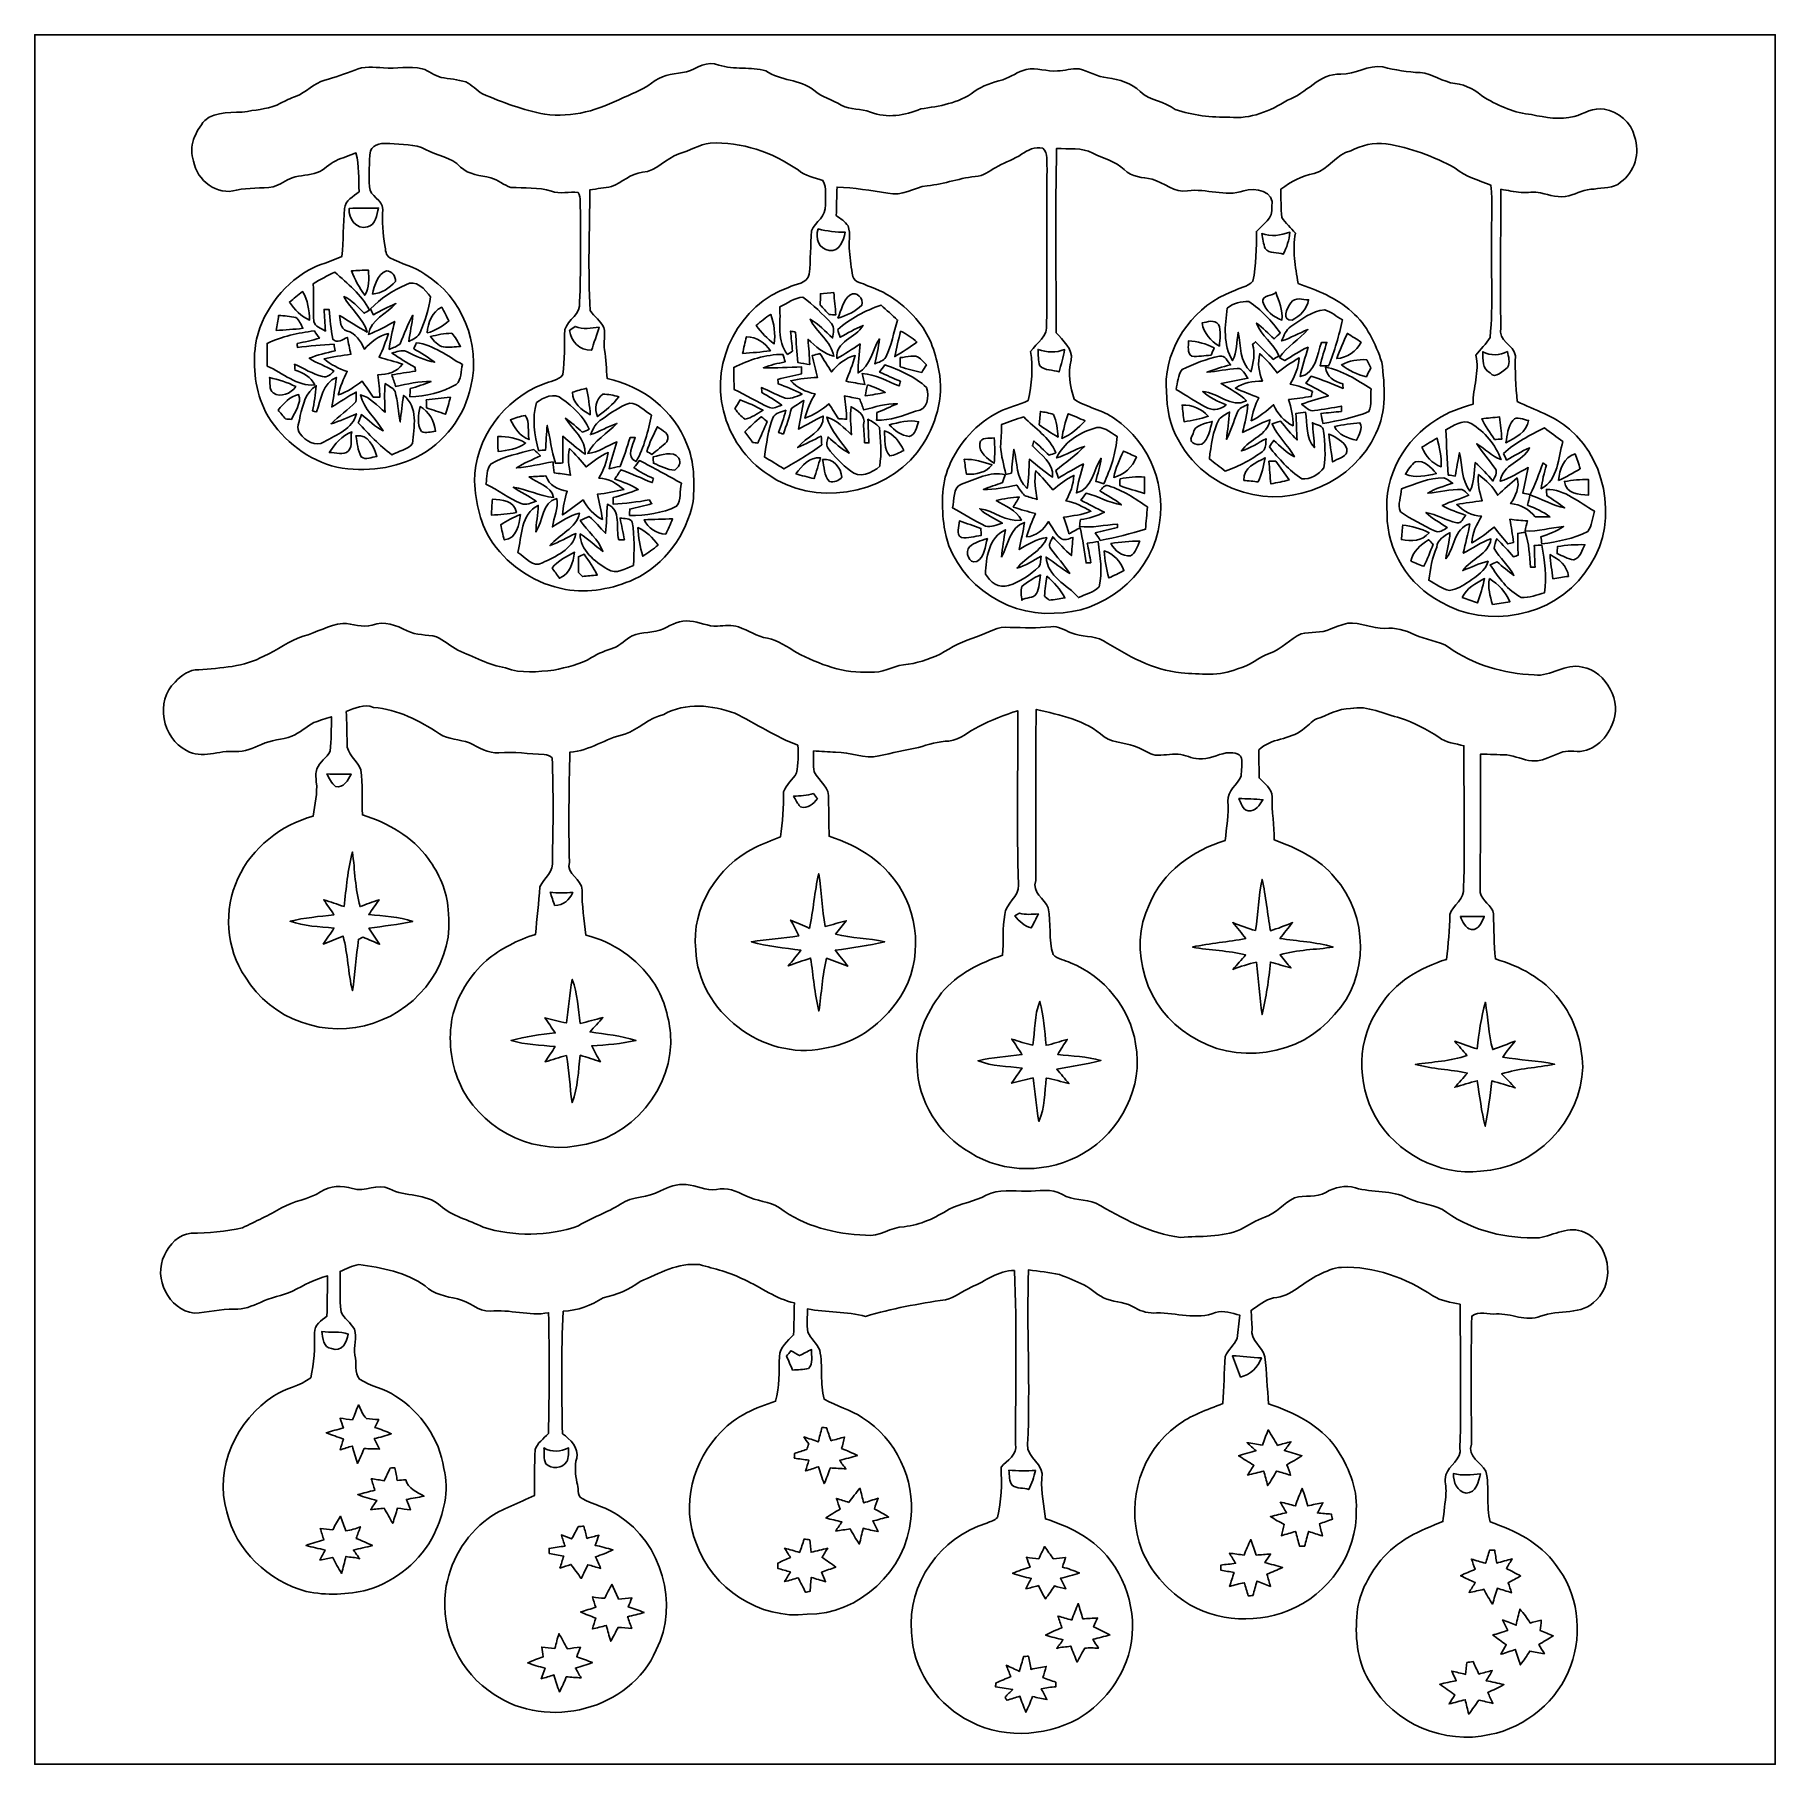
# Model space of a CAD drawing. Header units: centimetres. Extents: x -16.8 to 16.8, y -16.7 to 16.7.
import ezdxf

# ---------------------------------------------------------------- set-up
doc = ezdxf.new("R2010")
doc.units = ezdxf.units.CM
doc.header["$MEASUREMENT"] = 0
doc.layers.add('Layer 1', color=7, linetype='Continuous')

msp = doc.modelspace()

# ---------------------------------------------------------------- linework, layer by layer
at = {"layer": 'Layer 1', "color": 7}
for points, knots in [([(-16.77458, 16.66875), (-16.77458, 16.66875), (16.77458, 16.66875), (16.77458, 16.66875), (16.77458, 16.66875), (16.77458, 16.66875), (16.77458, -16.66875), (16.77458, -16.66875), (16.77458, -16.66875), (16.77458, -16.66875), (-16.77458, -16.66875), (-16.77458, -16.66875), (-16.77458, -16.66875), (-16.77458, -16.66875), (-16.77458, 16.66875), (-16.77458, 16.66875), (-16.77458, 16.66875), (-16.77458, 16.66875), (-16.77458, 16.66875), (-16.77458, 16.66875)], [0, 0, 0, 0, 0.16666667, 0.16666667, 0.16666667, 0.16666667, 0.33333333, 0.33333333, 0.33333333, 0.33333333, 0.5, 0.5, 0.5, 0.5, 0.66666667, 0.66666667, 0.66666667, 0.66666667, 1, 1, 1, 1]), ([(-4.21358, 15.95191), (-4.41748, 15.91486), (-4.64044, 15.91239), (-4.81577, 15.78645), (-4.81577, 15.78645), (-5.00027, 15.64428), (-5.20912, 15.5448), (-5.42678, 15.46296), (-5.42678, 15.46296), (-5.88998, 15.21777), (-6.41385, 15.06573), (-6.94302, 15.1384), (-6.94302, 15.1384), (-7.3593, 15.21566), (-7.75864, 15.36665), (-8.14705, 15.53245), (-8.14705, 15.53245), (-8.26241, 15.59631), (-8.34637, 15.70567), (-8.46737, 15.7607), (-8.46737, 15.7607), (-8.62259, 15.80974), (-8.78558, 15.8182), (-8.94398, 15.84889), (-8.94398, 15.84889), (-9.07556, 15.87712), (-9.17822, 15.97554), (-9.30593, 16.01399), (-9.30593, 16.01399), (-9.55287, 16.07256), (-9.80546, 16.00623), (-10.05487, 16.0334), (-10.05487, 16.0334), (-10.24008, 16.04045), (-10.4334, 16.06867), (-10.60838, 15.98859), (-10.60838, 15.98859), (-10.79641, 15.9131), (-10.98797, 15.84784), (-11.18306, 15.79386), (-11.18306, 15.79386), (-11.39437, 15.73424), (-11.54571, 15.55821), (-11.74856, 15.48165), (-11.74856, 15.48165), (-11.84804, 15.44391), (-11.9447, 15.39946), (-12.03819, 15.34971), (-12.03819, 15.34971), (-12.23116, 15.24071), (-12.45905, 15.23294), (-12.67284, 15.19308), (-12.67284, 15.19308), (-12.94553, 15.14792), (-13.2782, 15.21566), (-13.49975, 15.01669), (-13.49975, 15.01669), (-13.67649, 14.80644), (-13.82148, 14.50904), (-13.71283, 14.23141), (-13.71283, 14.23141), (-13.65462, 13.8624), (-13.25668, 13.55972), (-12.88662, 13.67578), (-12.88662, 13.67578), (-12.65379, 13.72905), (-12.41284, 13.70083), (-12.17824, 13.74034), (-12.17824, 13.74034), (-12.04771, 13.77597), (-11.94082, 13.86628), (-11.81523, 13.91461), (-11.81523, 13.91461), (-11.65684, 13.96224), (-11.48574, 13.95589), (-11.32946, 14.01198), (-11.32946, 14.01198), (-11.1947, 14.06207), (-11.10051, 14.17779), (-10.97421, 14.24234), (-10.97421, 14.24234), (-10.84545, 14.29491), (-10.71492, 14.34394), (-10.58404, 14.39192), (-10.58404, 14.39192), (-10.51913, 14.14815), (-10.53536, 13.89274), (-10.52513, 13.64297), (-10.52513, 13.64297), (-10.63096, 13.55019), (-10.79183, 13.47576), (-10.80311, 13.31736), (-10.80311, 13.31736), (-10.81899, 13.0108), (-10.83486, 12.70423), (-10.85321, 12.39802), (-10.85321, 12.39802), (-11.06488, 12.29854), (-11.29453, 12.2428), (-11.50056, 12.13132), (-11.50056, 12.13132), (-12.02126, 11.82476), (-12.42166, 11.29277), (-12.51973, 10.69058), (-12.51973, 10.69058), (-12.58006, 10.2556), (-12.52079, 9.79876), (-12.32676, 9.40294), (-12.32676, 9.40294), (-12.05477, 8.91117), (-11.59193, 8.52346), (-11.05288, 8.35801), (-11.05288, 8.35801), (-10.50996, 8.22501), (-9.91976, 8.28252), (-9.41599, 8.52629), (-9.41599, 8.52629), (-8.88824, 8.79651), (-8.48184, 9.31122), (-8.36965, 9.89647), (-8.36965, 9.89647), (-8.16716, 10.7061), (-8.54357, 11.61838), (-9.25513, 12.05406), (-9.25513, 12.05406), (-9.45903, 12.20152), (-9.71127, 12.25056), (-9.92858, 12.37086), (-9.92858, 12.37086), (-10.01536, 12.41496), (-10.01113, 12.52432), (-10.0263, 12.60651), (-10.0263, 12.60651), (-10.06969, 12.83723), (-10.07604, 13.07006), (-10.06722, 13.30396), (-10.06722, 13.30396), (-10.06087, 13.49516), (-10.32369, 13.54984), (-10.32228, 13.73822), (-10.32228, 13.73822), (-10.33568, 13.97035), (-10.32969, 14.20177), (-10.30464, 14.43284), (-10.30464, 14.43284), (-10.23973, 14.56866), (-10.06369, 14.58842), (-9.93175, 14.57043), (-9.93175, 14.57043), (-9.70174, 14.55138), (-9.45374, 14.56866), (-9.24243, 14.45966), (-9.24243, 14.45966), (-9.01947, 14.33901), (-8.74924, 14.31255), (-8.56721, 14.11993), (-8.56721, 14.11993), (-8.41022, 13.96718), (-8.18233, 13.96118), (-7.98195, 13.91073), (-7.98195, 13.91073), (-7.8426, 13.8744), (-7.73536, 13.76468), (-7.59601, 13.72835), (-7.59601, 13.72835), (-7.33707, 13.71036), (-7.0679, 13.73611), (-6.81708, 13.65285), (-6.81708, 13.65285), (-6.64916, 13.59253), (-6.47277, 13.65215), (-6.30096, 13.63027), (-6.30096, 13.63027), (-6.23958, 13.52585), (-6.26921, 13.39532), (-6.25651, 13.28279), (-6.25651, 13.28279), (-6.26322, 12.69506), (-6.24487, 12.10663), (-6.27204, 11.51925), (-6.27204, 11.51925), (-6.23852, 11.28466), (-6.49781, 11.18023), (-6.55884, 10.98479), (-6.55884, 10.98479), (-6.56731, 10.69622), (-6.5592, 10.40624), (-6.59553, 10.11908), (-6.59553, 10.11908), (-6.67985, 9.99737), (-6.84777, 9.99384), (-6.97336, 9.93352), (-6.97336, 9.93352), (-7.73395, 9.64565), (-8.29522, 8.88259), (-8.29874, 8.06274), (-8.29874, 8.06274), (-8.2744, 7.64752), (-8.18903, 7.21677), (-7.94456, 6.87141), (-7.94456, 6.87141), (-7.61718, 6.40856), (-7.10459, 6.0773), (-6.54509, 5.97782), (-6.54509, 5.97782), (-6.09776, 5.90021), (-5.63386, 5.98911), (-5.22323, 6.1722), (-5.22323, 6.1722), (-4.63197, 6.45125), (-4.20723, 7.03721), (-4.08305, 7.67433), (-4.08305, 7.67433), (-4.05941, 8.04439), (-4.05553, 8.43139), (-4.20476, 8.77817), (-4.20476, 8.77817), (-4.451, 9.43046), (-5.06554, 9.90212), (-5.74075, 10.04147), (-5.74075, 10.04147), (-5.75769, 10.22667), (-5.76051, 10.41365), (-5.79332, 10.59709), (-5.79332, 10.59709), (-5.81731, 10.73891), (-5.76686, 10.8839), (-5.80672, 11.02466), (-5.80672, 11.02466), (-5.86564, 11.1566), (-5.9884, 11.23844), (-6.06954, 11.35345), (-6.06954, 11.35345), (-6.11293, 12.12779), (-6.08118, 12.90602), (-6.07378, 13.68213), (-6.07378, 13.68213), (-5.93408, 13.70224), (-5.79296, 13.71494), (-5.65468, 13.74493), (-5.65468, 13.74493), (-5.44795, 13.81795), (-5.2899, 13.99893), (-5.06166, 14.01904), (-5.06166, 14.01904), (-4.77943, 14.03597), (-4.61222, 14.29279), (-4.35963, 14.37605), (-4.35963, 14.37605), (-4.15078, 14.42473), (-3.97051, 14.55491), (-3.75532, 14.58136), (-3.75532, 14.58136), (-3.15207, 14.60994), (-2.55305, 14.40497), (-2.05987, 14.06278), (-2.05987, 14.06278), (-1.92334, 13.94742), (-1.74449, 13.91885), (-1.58221, 13.85887), (-1.58221, 13.85887), (-1.50319, 13.71706), (-1.53917, 13.54314), (-1.53529, 13.38897), (-1.53529, 13.38897), (-1.50883, 13.17166), (-1.73038, 13.06477), (-1.80023, 12.88874), (-1.80023, 12.88874), (-1.8221, 12.61145), (-1.81892, 12.33135), (-1.84503, 12.05371), (-1.84503, 12.05371), (-1.87995, 11.87415), (-2.11667, 11.86356), (-2.24684, 11.79759), (-2.24684, 11.79759), (-3.18241, 11.47057), (-3.75885, 10.37766), (-3.49603, 9.42093), (-3.49603, 9.42093), (-3.38279, 8.91928), (-3.06917, 8.47161), (-2.63807, 8.1915), (-2.63807, 8.1915), (-1.75966, 7.5752), (-0.4258, 7.77311), (0.2353, 8.61942), (0.2353, 8.61942), (0.55386, 9.03605), (0.73731, 9.57545), (0.67169, 10.10144), (0.67169, 10.10144), (0.61066, 10.44116), (0.52141, 10.78936), (0.31186, 11.07087), (0.31186, 11.07087), (0.04939, 11.41659), (-0.30727, 11.69846), (-0.7239, 11.83146), (-0.7239, 11.83146), (-0.8061, 11.88932), (-0.98213, 11.88473), (-1.00365, 12.01138), (-1.00365, 12.01138), (-1.04352, 12.17048), (-1.04916, 12.33523), (-1.07209, 12.49715), (-1.07209, 12.49715), (-1.09291, 12.65837), (-1.04422, 12.82665), (-1.09502, 12.98328), (-1.09502, 12.98328), (-1.15253, 13.06901), (-1.24389, 13.12192), (-1.32433, 13.18331), (-1.32433, 13.18331), (-1.32045, 13.36675), (-1.31551, 13.55019), (-1.30916, 13.73364), (-1.30916, 13.73364), (-0.98108, 13.71917), (-0.65617, 13.66979), (-0.33267, 13.61581), (-0.33267, 13.61581), (-0.05786, 13.54349), (0.16863, 13.73117), (0.42827, 13.75904), (0.42827, 13.75904), (0.76271, 13.78832), (1.07774, 13.91779), (1.41323, 13.94531), (1.41323, 13.94531), (1.55857, 13.96788), (1.66758, 14.07583), (1.79599, 14.13863), (1.79599, 14.13863), (1.94204, 14.22365), (2.10785, 14.26951), (2.24755, 14.36582), (2.24755, 14.36582), (2.36784, 14.44696), (2.50296, 14.51786), (2.65677, 14.48294), (2.65677, 14.48294), (2.76542, 14.38592), (2.72874, 14.21977), (2.73932, 14.09418), (2.73932, 14.09418), (2.72415, 13.09441), (2.74955, 12.09428), (2.72732, 11.09486), (2.72732, 11.09486), (2.76507, 10.85885), (2.53682, 10.72727), (2.41935, 10.56499), (2.41935, 10.56499), (2.47544, 10.25066), (2.44193, 9.92928), (2.37525, 9.62025), (2.37525, 9.62025), (2.19569, 9.52888), (1.99284, 9.49325), (1.81292, 9.40153), (1.81292, 9.40153), (1.38289, 9.17822), (1.03717, 8.80004), (0.84843, 8.35378), (0.84843, 8.35378), (0.68968, 7.98371), (0.70944, 7.56955), (0.75353, 7.17797), (0.75353, 7.17797), (0.9017, 6.1916), (1.89371, 5.45289), (2.87584, 5.51744), (2.87584, 5.51744), (3.79942, 5.5178), (4.68277, 6.20007), (4.87927, 7.10918), (4.87927, 7.10918), (5.06448, 7.91175), (4.73287, 8.80639), (4.04213, 9.26465), (4.04213, 9.26465), (3.81071, 9.44704), (3.50026, 9.48161), (3.26108, 9.64318), (3.26108, 9.64318), (3.18241, 9.87954), (3.13408, 10.15224), (3.20111, 10.39989), (3.20111, 10.39989), (3.24485, 10.6172), (3.03742, 10.77771), (2.915, 10.92623), (2.915, 10.92623), (2.91042, 12.11086), (2.89948, 13.29584), (2.92171, 14.48012), (2.92171, 14.48012), (3.15348, 14.46107), (3.40889, 14.50305), (3.62126, 14.38628), (3.62126, 14.38628), (3.82341, 14.28009), (4.05906, 14.23564), (4.22663, 14.06913), (4.22663, 14.06913), (4.36845, 13.92061), (4.578, 13.92449), (4.76497, 13.88286), (4.76497, 13.88286), (4.99851, 13.8236), (5.18866, 13.61334), (5.44759, 13.66414), (5.44759, 13.66414), (5.81025, 13.70894), (6.17008, 13.54067), (6.52851, 13.6585), (6.52851, 13.6585), (6.74829, 13.73011), (7.13811, 13.65744), (7.07214, 13.35299), (7.07214, 13.35299), (7.1053, 13.13392), (6.90069, 13.01221), (6.77369, 12.87815), (6.77369, 12.87815), (6.7758, 12.55818), (6.77086, 12.23151), (6.70736, 11.91789), (6.70736, 11.91789), (6.598, 11.81135), (6.43784, 11.78595), (6.30484, 11.71928), (6.30484, 11.71928), (5.60917, 11.45787), (5.09376, 10.77278), (5.03555, 10.03194), (5.03555, 10.03194), (5.03626, 9.71374), (5.04225, 9.38177), (5.16467, 9.08191), (5.16467, 9.08191), (5.38974, 8.48536), (5.91291, 8.02675), (6.52357, 7.85283), (6.52357, 7.85283), (7.49582, 7.54909), (8.66211, 8.04792), (9.07627, 8.9856), (9.07627, 8.9856), (9.29146, 9.40894), (9.24666, 9.90282), (9.19268, 10.35791), (9.19268, 10.35791), (9.06956, 10.71421), (8.90764, 11.07899), (8.61272, 11.32805), (8.61272, 11.32805), (8.32167, 11.59863), (7.94491, 11.74397), (7.57696, 11.87591), (7.57696, 11.87591), (7.52651, 12.19729), (7.46125, 12.52079), (7.52581, 12.8457), (7.52581, 12.8457), (7.43656, 12.94553), (7.34236, 13.04219), (7.26228, 13.14838), (7.26228, 13.14838), (7.24994, 13.32971), (7.24464, 13.51174), (7.24606, 13.69342), (7.24606, 13.69342), (7.43797, 13.83841), (7.64822, 13.95201), (7.88846, 13.99575), (7.88846, 13.99575), (8.16857, 14.06807), (8.30439, 14.37499), (8.59437, 14.42967), (8.59437, 14.42967), (8.80322, 14.5415), (9.03393, 14.60077), (9.27206, 14.56831), (9.27206, 14.56831), (9.74055, 14.49529), (10.19175, 14.32701), (10.60662, 14.09771), (10.60662, 14.09771), (10.80911, 13.93296), (11.06064, 13.86417), (11.29524, 13.76715), (11.29524, 13.76715), (11.33581, 13.43131), (11.29806, 13.09017), (11.30794, 12.75292), (11.30794, 12.75292), (11.29101, 12.11439), (11.34498, 11.47233), (11.27725, 10.83592), (11.27725, 10.83592), (11.20422, 10.70786), (11.09204, 10.60626), (11.00314, 10.4902), (11.00314, 10.4902), (11.08322, 10.17341), (10.94211, 9.86649), (10.95057, 9.54899), (10.95057, 9.54899), (10.70963, 9.47244), (10.46198, 9.40082), (10.25313, 9.25195), (10.25313, 9.25195), (9.63154, 8.884), (9.22443, 8.15199), (9.29287, 7.42527), (9.29287, 7.42527), (9.28899, 6.72853), (9.7088, 6.05649), (10.32369, 5.73546), (10.32369, 5.73546), (11.21339, 5.20629), (12.50209, 5.44195), (13.10287, 6.2992), (13.10287, 6.2992), (13.75727, 7.106), (13.58794, 8.40246), (12.80689, 9.0678), (12.80689, 9.0678), (12.51797, 9.32251), (12.13838, 9.43116), (11.80112, 9.60155), (11.80112, 9.60155), (11.77502, 9.89471), (11.75702, 10.18787), (11.76655, 10.48244), (11.76655, 10.48244), (11.73903, 10.69834), (11.41554, 10.76925), (11.48574, 11.02289), (11.48574, 11.02289), (11.47233, 11.91225), (11.48468, 12.8016), (11.4875, 13.69095), (11.4875, 13.69095), (11.61732, 13.6719), (11.74503, 13.63627), (11.87662, 13.62781), (11.87662, 13.62781), (12.00115, 13.62004), (12.12779, 13.65074), (12.25127, 13.6204), (12.25127, 13.6204), (12.42942, 13.58018), (12.61004, 13.51456), (12.79525, 13.56501), (12.79525, 13.56501), (12.95859, 13.60699), (13.10746, 13.69977), (13.28279, 13.69342), (13.28279, 13.69342), (13.45212, 13.72764), (13.65567, 13.70012), (13.79361, 13.82677), (13.79361, 13.82677), (14.06701, 14.01974), (14.17602, 14.39474), (14.06419, 14.70872), (14.06419, 14.70872), (14.0021, 14.98529), (13.75022, 15.18391), (13.47999, 15.23753), (13.47999, 15.23753), (13.26974, 15.27387), (13.09017, 15.15004), (12.89861, 15.09077), (12.89861, 15.09077), (12.62592, 15.02657), (12.34828, 15.07278), (12.07982, 15.13099), (12.07982, 15.13099), (11.75632, 15.1571), (11.45893, 15.2968), (11.18023, 15.45202), (11.18023, 15.45202), (11.01055, 15.58643), (10.82675, 15.71025), (10.60309, 15.7293), (10.60309, 15.7293), (10.36637, 15.75929), (10.16882, 15.91945), (9.93105, 15.94167), (9.93105, 15.94167), (9.68728, 15.94556), (9.44739, 15.99142), (9.21138, 16.04962), (9.21138, 16.04962), (8.92881, 16.0909), (8.68045, 15.90746), (8.40034, 15.91134), (8.40034, 15.91134), (7.98089, 15.93039), (7.7403, 15.52822), (7.37129, 15.40933), (7.37129, 15.40933), (7.04286, 15.20084), (6.65551, 15.03433), (6.26004, 15.08372), (6.26004, 15.08372), (5.9055, 15.07384), (5.5439, 15.11335), (5.20912, 15.23012), (5.20912, 15.23012), (5.00556, 15.39028), (4.72052, 15.39134), (4.53425, 15.57549), (4.53425, 15.57549), (4.3628, 15.73636), (4.13103, 15.8115), (3.90172, 15.84078), (3.90172, 15.84078), (3.70593, 15.85242), (3.54259, 15.96919), (3.35562, 16.01047), (3.35562, 16.01047), (3.21486, 16.02281), (3.07799, 15.9766), (2.93864, 15.97237), (2.93864, 15.97237), (2.73579, 15.95543), (2.53929, 16.04045), (2.3368, 16.00165), (2.3368, 16.00165), (2.17699, 15.95755), (2.04117, 15.85454), (1.88383, 15.80374), (1.88383, 15.80374), (1.69157, 15.74624), (1.49225, 15.69261), (1.32997, 15.56879), (1.32997, 15.56879), (1.03364, 15.34901), (0.65934, 15.29151), (0.3048, 15.24071), (0.3048, 15.24071), (0.00282, 15.11371), (-0.35101, 15.05479), (-0.66393, 15.17685), (-0.66393, 15.17685), (-0.84561, 15.25129), (-1.05481, 15.21566), (-1.22731, 15.31444), (-1.22731, 15.31444), (-1.40476, 15.40969), (-1.60091, 15.47177), (-1.76001, 15.59842), (-1.76001, 15.59842), (-2.02459, 15.82102), (-2.40594, 15.77234), (-2.68182, 15.9766), (-2.68182, 15.9766), (-2.97321, 16.0588), (-3.29318, 15.99106), (-3.58634, 16.08631), (-3.58634, 16.08631), (-3.81176, 16.18721), (-4.00932, 16.01611), (-4.21358, 15.95191), (-4.21358, 15.95191), (-4.21358, 15.95191), (-4.21358, 15.95191), (-4.21358, 15.95191)], [0, 0, 0, 0, 0.00588235, 0.00588235, 0.00588235, 0.00588235, 0.01176471, 0.01176471, 0.01176471, 0.01176471, 0.01764706, 0.01764706, 0.01764706, 0.01764706, 0.02352941, 0.02352941, 0.02352941, 0.02352941, 0.02941176, 0.02941176, 0.02941176, 0.02941176, 0.03529412, 0.03529412, 0.03529412, 0.03529412, 0.04117647, 0.04117647, 0.04117647, 0.04117647, 0.04705882, 0.04705882, 0.04705882, 0.04705882, 0.05294118, 0.05294118, 0.05294118, 0.05294118, 0.05882353, 0.05882353, 0.05882353, 0.05882353, 0.06470588, 0.06470588, 0.06470588, 0.06470588, 0.07058824, 0.07058824, 0.07058824, 0.07058824, 0.07647059, 0.07647059, 0.07647059, 0.07647059, 0.08235294, 0.08235294, 0.08235294, 0.08235294, 0.08823529, 0.08823529, 0.08823529, 0.08823529, 0.09411765, 0.09411765, 0.09411765, 0.09411765, 0.1, 0.1, 0.1, 0.1, 0.10588235, 0.10588235, 0.10588235, 0.10588235, 0.11176471, 0.11176471, 0.11176471, 0.11176471, 0.11764706, 0.11764706, 0.11764706, 0.11764706, 0.12352941, 0.12352941, 0.12352941, 0.12352941, 0.12941176, 0.12941176, 0.12941176, 0.12941176, 0.13529412, 0.13529412, 0.13529412, 0.13529412, 0.14117647, 0.14117647, 0.14117647, 0.14117647, 0.14705882, 0.14705882, 0.14705882, 0.14705882, 0.15294118, 0.15294118, 0.15294118, 0.15294118, 0.15882353, 0.15882353, 0.15882353, 0.15882353, 0.16470588, 0.16470588, 0.16470588, 0.16470588, 0.17058824, 0.17058824, 0.17058824, 0.17058824, 0.17647059, 0.17647059, 0.17647059, 0.17647059, 0.18235294, 0.18235294, 0.18235294, 0.18235294, 0.18823529, 0.18823529, 0.18823529, 0.18823529, 0.19411765, 0.19411765, 0.19411765, 0.19411765, 0.2, 0.2, 0.2, 0.2, 0.20588235, 0.20588235, 0.20588235, 0.20588235, 0.21176471, 0.21176471, 0.21176471, 0.21176471, 0.21764706, 0.21764706, 0.21764706, 0.21764706, 0.22352941, 0.22352941, 0.22352941, 0.22352941, 0.22941176, 0.22941176, 0.22941176, 0.22941176, 0.23529412, 0.23529412, 0.23529412, 0.23529412, 0.24117647, 0.24117647, 0.24117647, 0.24117647, 0.24705882, 0.24705882, 0.24705882, 0.24705882, 0.25294118, 0.25294118, 0.25294118, 0.25294118, 0.25882353, 0.25882353, 0.25882353, 0.25882353, 0.26470588, 0.26470588, 0.26470588, 0.26470588, 0.27058824, 0.27058824, 0.27058824, 0.27058824, 0.27647059, 0.27647059, 0.27647059, 0.27647059, 0.28235294, 0.28235294, 0.28235294, 0.28235294, 0.28823529, 0.28823529, 0.28823529, 0.28823529, 0.29411765, 0.29411765, 0.29411765, 0.29411765, 0.3, 0.3, 0.3, 0.3, 0.30588235, 0.30588235, 0.30588235, 0.30588235, 0.31176471, 0.31176471, 0.31176471, 0.31176471, 0.31764706, 0.31764706, 0.31764706, 0.31764706, 0.32352941, 0.32352941, 0.32352941, 0.32352941, 0.32941176, 0.32941176, 0.32941176, 0.32941176, 0.33529412, 0.33529412, 0.33529412, 0.33529412, 0.34117647, 0.34117647, 0.34117647, 0.34117647, 0.34705882, 0.34705882, 0.34705882, 0.34705882, 0.35294118, 0.35294118, 0.35294118, 0.35294118, 0.35882353, 0.35882353, 0.35882353, 0.35882353, 0.36470588, 0.36470588, 0.36470588, 0.36470588, 0.37058824, 0.37058824, 0.37058824, 0.37058824, 0.37647059, 0.37647059, 0.37647059, 0.37647059, 0.38235294, 0.38235294, 0.38235294, 0.38235294, 0.38823529, 0.38823529, 0.38823529, 0.38823529, 0.39411765, 0.39411765, 0.39411765, 0.39411765, 0.4, 0.4, 0.4, 0.4, 0.40588235, 0.40588235, 0.40588235, 0.40588235, 0.41176471, 0.41176471, 0.41176471, 0.41176471, 0.41764706, 0.41764706, 0.41764706, 0.41764706, 0.42352941, 0.42352941, 0.42352941, 0.42352941, 0.42941176, 0.42941176, 0.42941176, 0.42941176, 0.43529412, 0.43529412, 0.43529412, 0.43529412, 0.44117647, 0.44117647, 0.44117647, 0.44117647, 0.44705882, 0.44705882, 0.44705882, 0.44705882, 0.45294118, 0.45294118, 0.45294118, 0.45294118, 0.45882353, 0.45882353, 0.45882353, 0.45882353, 0.46470588, 0.46470588, 0.46470588, 0.46470588, 0.47058824, 0.47058824, 0.47058824, 0.47058824, 0.47647059, 0.47647059, 0.47647059, 0.47647059, 0.48235294, 0.48235294, 0.48235294, 0.48235294, 0.48823529, 0.48823529, 0.48823529, 0.48823529, 0.49411765, 0.49411765, 0.49411765, 0.49411765, 0.5, 0.5, 0.5, 0.5, 0.50588235, 0.50588235, 0.50588235, 0.50588235, 0.51176471, 0.51176471, 0.51176471, 0.51176471, 0.51764706, 0.51764706, 0.51764706, 0.51764706, 0.52352941, 0.52352941, 0.52352941, 0.52352941, 0.52941176, 0.52941176, 0.52941176, 0.52941176, 0.53529412, 0.53529412, 0.53529412, 0.53529412, 0.54117647, 0.54117647, 0.54117647, 0.54117647, 0.54705882, 0.54705882, 0.54705882, 0.54705882, 0.55294118, 0.55294118, 0.55294118, 0.55294118, 0.55882353, 0.55882353, 0.55882353, 0.55882353, 0.56470588, 0.56470588, 0.56470588, 0.56470588, 0.57058824, 0.57058824, 0.57058824, 0.57058824, 0.57647059, 0.57647059, 0.57647059, 0.57647059, 0.58235294, 0.58235294, 0.58235294, 0.58235294, 0.58823529, 0.58823529, 0.58823529, 0.58823529, 0.59411765, 0.59411765, 0.59411765, 0.59411765, 0.6, 0.6, 0.6, 0.6, 0.60588235, 0.60588235, 0.60588235, 0.60588235, 0.61176471, 0.61176471, 0.61176471, 0.61176471, 0.61764706, 0.61764706, 0.61764706, 0.61764706, 0.62352941, 0.62352941, 0.62352941, 0.62352941, 0.62941176, 0.62941176, 0.62941176, 0.62941176, 0.63529412, 0.63529412, 0.63529412, 0.63529412, 0.64117647, 0.64117647, 0.64117647, 0.64117647, 0.64705882, 0.64705882, 0.64705882, 0.64705882, 0.65294118, 0.65294118, 0.65294118, 0.65294118, 0.65882353, 0.65882353, 0.65882353, 0.65882353, 0.66470588, 0.66470588, 0.66470588, 0.66470588, 0.67058824, 0.67058824, 0.67058824, 0.67058824, 0.67647059, 0.67647059, 0.67647059, 0.67647059, 0.68235294, 0.68235294, 0.68235294, 0.68235294, 0.68823529, 0.68823529, 0.68823529, 0.68823529, 0.69411765, 0.69411765, 0.69411765, 0.69411765, 0.7, 0.7, 0.7, 0.7, 0.70588235, 0.70588235, 0.70588235, 0.70588235, 0.71176471, 0.71176471, 0.71176471, 0.71176471, 0.71764706, 0.71764706, 0.71764706, 0.71764706, 0.72352941, 0.72352941, 0.72352941, 0.72352941, 0.72941176, 0.72941176, 0.72941176, 0.72941176, 0.73529412, 0.73529412, 0.73529412, 0.73529412, 0.74117647, 0.74117647, 0.74117647, 0.74117647, 0.74705882, 0.74705882, 0.74705882, 0.74705882, 0.75294118, 0.75294118, 0.75294118, 0.75294118, 0.75882353, 0.75882353, 0.75882353, 0.75882353, 0.76470588, 0.76470588, 0.76470588, 0.76470588, 0.77058824, 0.77058824, 0.77058824, 0.77058824, 0.77647059, 0.77647059, 0.77647059, 0.77647059, 0.78235294, 0.78235294, 0.78235294, 0.78235294, 0.78823529, 0.78823529, 0.78823529, 0.78823529, 0.79411765, 0.79411765, 0.79411765, 0.79411765, 0.8, 0.8, 0.8, 0.8, 0.80588235, 0.80588235, 0.80588235, 0.80588235, 0.81176471, 0.81176471, 0.81176471, 0.81176471, 0.81764706, 0.81764706, 0.81764706, 0.81764706, 0.82352941, 0.82352941, 0.82352941, 0.82352941, 0.82941176, 0.82941176, 0.82941176, 0.82941176, 0.83529412, 0.83529412, 0.83529412, 0.83529412, 0.84117647, 0.84117647, 0.84117647, 0.84117647, 0.84705882, 0.84705882, 0.84705882, 0.84705882, 0.85294118, 0.85294118, 0.85294118, 0.85294118, 0.85882353, 0.85882353, 0.85882353, 0.85882353, 0.86470588, 0.86470588, 0.86470588, 0.86470588, 0.87058824, 0.87058824, 0.87058824, 0.87058824, 0.87647059, 0.87647059, 0.87647059, 0.87647059, 0.88235294, 0.88235294, 0.88235294, 0.88235294, 0.88823529, 0.88823529, 0.88823529, 0.88823529, 0.89411765, 0.89411765, 0.89411765, 0.89411765, 0.9, 0.9, 0.9, 0.9, 0.90588235, 0.90588235, 0.90588235, 0.90588235, 0.91176471, 0.91176471, 0.91176471, 0.91176471, 0.91764706, 0.91764706, 0.91764706, 0.91764706, 0.92352941, 0.92352941, 0.92352941, 0.92352941, 0.92941176, 0.92941176, 0.92941176, 0.92941176, 0.93529412, 0.93529412, 0.93529412, 0.93529412, 0.94117647, 0.94117647, 0.94117647, 0.94117647, 0.94705882, 0.94705882, 0.94705882, 0.94705882, 0.95294118, 0.95294118, 0.95294118, 0.95294118, 0.95882353, 0.95882353, 0.95882353, 0.95882353, 0.96470588, 0.96470588, 0.96470588, 0.96470588, 0.97058824, 0.97058824, 0.97058824, 0.97058824, 0.97647059, 0.97647059, 0.97647059, 0.97647059, 0.98235294, 0.98235294, 0.98235294, 0.98235294, 0.98823529, 0.98823529, 0.98823529, 0.98823529, 1, 1, 1, 1]), ([(-10.71492, 13.31771), (-10.52759, 13.34311), (-10.33745, 13.31877), (-10.14871, 13.32971), (-10.14871, 13.32971), (-10.18787, 13.20377), (-10.19387, 12.99598), (-10.3632, 12.96776), (-10.3632, 12.96776), (-10.57063, 12.89191), (-10.72868, 13.13145), (-10.71492, 13.31771)], [0, 0, 0, 0, 0.25, 0.25, 0.25, 0.25, 0.5, 0.5, 0.5, 0.5, 1, 1, 1, 1]), ([(-1.67111, 12.92542), (-1.50142, 12.88239), (-1.3275, 12.86298), (-1.15253, 12.86404), (-1.15253, 12.86404), (-1.18251, 12.706), (-1.25659, 12.48163), (-1.45944, 12.51056), (-1.45944, 12.51056), (-1.65947, 12.53419), (-1.74131, 12.75327), (-1.67111, 12.92542)], [0, 0, 0, 0, 0.25, 0.25, 0.25, 0.25, 0.5, 0.5, 0.5, 0.5, 1, 1, 1, 1]), ([(6.8774, 12.83723), (7.05802, 12.76844), (7.24253, 12.80654), (7.41856, 12.86192), (7.41856, 12.86192), (7.41045, 12.71199), (7.35718, 12.57088), (7.29051, 12.43789), (7.29051, 12.43789), (7.18855, 12.48516), (7.01992, 12.43965), (6.94443, 12.54795), (6.94443, 12.54795), (6.90668, 12.64038), (6.89927, 12.74092), (6.8774, 12.83723)], [0, 0, 0, 0, 0.2, 0.2, 0.2, 0.2, 0.4, 0.4, 0.4, 0.4, 0.6, 0.6, 0.6, 0.6, 1, 1, 1, 1]), ([(-11.40778, 11.87132), (-11.27266, 11.9507), (-11.13367, 12.02267), (-10.99361, 12.09287), (-10.99361, 12.09287), (-10.74314, 11.87521), (-10.48173, 11.66177), (-10.32228, 11.36297), (-10.32228, 11.36297), (-10.34874, 11.3471), (-10.4013, 11.3157), (-10.42776, 11.30018), (-10.42776, 11.30018), (-10.54735, 11.41765), (-10.65495, 11.56017), (-10.81652, 11.62226), (-10.81652, 11.62226), (-10.68846, 11.3792), (-10.44328, 11.20951), (-10.36602, 10.93752), (-10.36602, 10.93752), (-10.55123, 11.03207), (-10.71986, 11.15377), (-10.89978, 11.25749), (-10.89978, 11.25749), (-10.88672, 11.16048), (-10.88813, 10.99891), (-10.76678, 10.96398), (-10.76678, 10.96398), (-10.58686, 10.92059), (-10.49196, 10.76149), (-10.42106, 10.60697), (-10.42106, 10.60697), (-10.29406, 10.74349), (-10.14836, 10.87014), (-9.95892, 10.90965), (-9.95892, 10.90965), (-10.00689, 10.75373), (-10.06581, 10.60132), (-10.13707, 10.45457), (-10.13707, 10.45457), (-9.98643, 10.41118), (-9.8358, 10.36673), (-9.68551, 10.32228), (-9.68551, 10.32228), (-9.79241, 10.16882), (-9.97903, 10.1159), (-10.15894, 10.11555), (-10.15894, 10.11555), (-10.14307, 9.97267), (-10.13037, 9.82909), (-10.1219, 9.68516), (-10.1219, 9.68516), (-10.15365, 9.68516), (-10.21786, 9.68481), (-10.24996, 9.68481), (-10.24996, 9.68481), (-10.32087, 9.78711), (-10.39213, 9.88836), (-10.46268, 9.99031), (-10.46268, 9.99031), (-10.60909, 9.88942), (-10.75337, 9.78006), (-10.92588, 9.7282), (-10.92588, 9.7282), (-10.88531, 9.88483), (-10.82957, 10.03723), (-10.75161, 10.17905), (-10.75161, 10.17905), (-10.91565, 10.22985), (-11.06805, 10.31169), (-11.19964, 10.42176), (-11.19964, 10.42176), (-11.02995, 10.46621), (-10.85568, 10.48491), (-10.68246, 10.50996), (-10.68246, 10.50996), (-10.70681, 10.61826), (-10.72868, 10.72656), (-10.74984, 10.83522), (-10.74984, 10.83522), (-10.83733, 10.79676), (-10.94493, 10.71351), (-11.03136, 10.79994), (-11.03136, 10.79994), (-11.06699, 10.99009), (-11.08251, 11.18306), (-11.10298, 11.37532), (-11.10298, 11.37532), (-11.12696, 11.37567), (-11.17529, 11.37602), (-11.19964, 11.37638), (-11.19964, 11.37638), (-11.18976, 11.23738), (-11.18023, 11.09839), (-11.17283, 10.95869), (-11.17283, 10.95869), (-11.25185, 11.00949), (-11.37144, 11.03842), (-11.39402, 11.14354), (-11.39402, 11.14354), (-11.41201, 11.3859), (-11.39684, 11.62897), (-11.40778, 11.87132)], [0, 0, 0, 0, 0.03703704, 0.03703704, 0.03703704, 0.03703704, 0.07407407, 0.07407407, 0.07407407, 0.07407407, 0.11111111, 0.11111111, 0.11111111, 0.11111111, 0.14814815, 0.14814815, 0.14814815, 0.14814815, 0.18518519, 0.18518519, 0.18518519, 0.18518519, 0.22222222, 0.22222222, 0.22222222, 0.22222222, 0.25925926, 0.25925926, 0.25925926, 0.25925926, 0.2962963, 0.2962963, 0.2962963, 0.2962963, 0.33333333, 0.33333333, 0.33333333, 0.33333333, 0.37037037, 0.37037037, 0.37037037, 0.37037037, 0.40740741, 0.40740741, 0.40740741, 0.40740741, 0.44444444, 0.44444444, 0.44444444, 0.44444444, 0.48148148, 0.48148148, 0.48148148, 0.48148148, 0.51851852, 0.51851852, 0.51851852, 0.51851852, 0.55555556, 0.55555556, 0.55555556, 0.55555556, 0.59259259, 0.59259259, 0.59259259, 0.59259259, 0.62962963, 0.62962963, 0.62962963, 0.62962963, 0.66666667, 0.66666667, 0.66666667, 0.66666667, 0.7037037, 0.7037037, 0.7037037, 0.7037037, 0.74074074, 0.74074074, 0.74074074, 0.74074074, 0.77777778, 0.77777778, 0.77777778, 0.77777778, 0.81481481, 0.81481481, 0.81481481, 0.81481481, 0.85185185, 0.85185185, 0.85185185, 0.85185185, 0.88888889, 0.88888889, 0.88888889, 0.88888889, 0.92592593, 0.92592593, 0.92592593, 0.92592593, 1, 1, 1, 1]), ([(-10.66976, 12.11933), (-10.56111, 12.12532), (-10.45245, 12.13167), (-10.3438, 12.1345), (-10.3438, 12.1345), (-10.33851, 11.9694), (-10.31487, 11.79371), (-10.41294, 11.64872), (-10.41294, 11.64872), (-10.51983, 11.79301), (-10.60556, 11.95211), (-10.66976, 12.11933)], [0, 0, 0, 0, 0.25, 0.25, 0.25, 0.25, 0.5, 0.5, 0.5, 0.5, 1, 1, 1, 1]), ([(-10.26654, 11.67024), (-10.22244, 11.83852), (-10.17799, 12.04489), (-9.99737, 12.11792), (-9.99737, 12.11792), (-9.88695, 12.1218), (-9.81639, 12.01843), (-9.82345, 11.91542), (-9.82345, 11.91542), (-9.93528, 11.78031), (-10.09015, 11.68929), (-10.26654, 11.67024)], [0, 0, 0, 0, 0.25, 0.25, 0.25, 0.25, 0.5, 0.5, 0.5, 0.5, 1, 1, 1, 1]), ([(-9.62343, 11.84804), (-9.43857, 11.96869), (-9.24384, 11.75808), (-9.14576, 11.61556), (-9.14576, 11.61556), (-9.18528, 11.38167), (-9.24701, 11.14672), (-9.34685, 10.93047), (-9.34685, 10.93047), (-9.38389, 10.83733), (-9.48267, 10.801), (-9.56522, 10.75972), (-9.56522, 10.75972), (-9.54581, 10.92835), (-9.49925, 11.09239), (-9.48514, 11.26172), (-9.48514, 11.26172), (-9.59414, 11.09133), (-9.64777, 10.89448), (-9.73384, 10.71316), (-9.73384, 10.71316), (-9.79029, 10.65706), (-9.87108, 10.63731), (-9.94163, 10.60556), (-9.94163, 10.60556), (-9.92964, 10.789), (-9.87601, 10.9661), (-9.83474, 11.14425), (-9.83474, 11.14425), (-10.0009, 11.05464), (-10.16388, 10.95587), (-10.34309, 10.89413), (-10.34309, 10.89413), (-10.30111, 11.18376), (-9.98996, 11.29383), (-9.81251, 11.48891), (-9.81251, 11.48891), (-9.9635, 11.42894), (-10.10603, 11.35063), (-10.24855, 11.27337), (-10.24855, 11.27337), (-10.26689, 11.31147), (-10.28488, 11.34957), (-10.30288, 11.38767), (-10.30288, 11.38767), (-10.10849, 11.58522), (-9.87884, 11.74186), (-9.62343, 11.84804)], [0, 0, 0, 0, 0.07692308, 0.07692308, 0.07692308, 0.07692308, 0.15384615, 0.15384615, 0.15384615, 0.15384615, 0.23076923, 0.23076923, 0.23076923, 0.23076923, 0.30769231, 0.30769231, 0.30769231, 0.30769231, 0.38461538, 0.38461538, 0.38461538, 0.38461538, 0.46153846, 0.46153846, 0.46153846, 0.46153846, 0.53846154, 0.53846154, 0.53846154, 0.53846154, 0.61538462, 0.61538462, 0.61538462, 0.61538462, 0.69230769, 0.69230769, 0.69230769, 0.69230769, 0.76923077, 0.76923077, 0.76923077, 0.76923077, 0.84615385, 0.84615385, 0.84615385, 0.84615385, 1, 1, 1, 1]), ([(-11.86639, 11.51502), (-11.78313, 11.58522), (-11.69846, 11.65296), (-11.61133, 11.71787), (-11.61133, 11.71787), (-11.50761, 11.55382), (-11.48962, 11.35944), (-11.47763, 11.16965), (-11.47763, 11.16965), (-11.64061, 11.24232), (-11.76584, 11.37109), (-11.86639, 11.51502)], [0, 0, 0, 0, 0.25, 0.25, 0.25, 0.25, 0.5, 0.5, 0.5, 0.5, 1, 1, 1, 1]), ([(-9.21385, 10.92094), (-9.1888, 11.11956), (-9.12389, 11.33052), (-8.92881, 11.4173), (-8.92881, 11.4173), (-8.89459, 11.35133), (-8.82615, 11.21869), (-8.79193, 11.15236), (-8.79193, 11.15236), (-8.91575, 11.04865), (-9.0551, 10.96186), (-9.21385, 10.92094)], [0, 0, 0, 0, 0.25, 0.25, 0.25, 0.25, 0.5, 0.5, 0.5, 0.5, 1, 1, 1, 1]), ([(-2.41512, 11.42471), (-2.26907, 11.48397), (-2.1336, 11.60815), (-1.96885, 11.61027), (-1.96885, 11.61027), (-1.76777, 11.46351), (-1.58715, 11.28642), (-1.41923, 11.10262), (-1.41923, 11.10262), (-1.34338, 11.02819), (-1.38677, 10.91777), (-1.397, 10.8271), (-1.397, 10.8271), (-1.53811, 10.95022), (-1.66299, 11.09627), (-1.83127, 11.18411), (-1.83127, 11.18411), (-1.70039, 10.93082), (-1.42734, 10.7636), (-1.36984, 10.47256), (-1.36984, 10.47256), (-1.57198, 10.51842), (-1.71838, 10.66729), (-1.86972, 10.79747), (-1.86972, 10.79747), (-1.85738, 10.6359), (-1.83762, 10.47432), (-1.83762, 10.31205), (-1.83762, 10.31205), (-1.91453, 10.3251), (-1.99108, 10.33851), (-2.06763, 10.35226), (-2.06763, 10.35226), (-2.08386, 10.54629), (-2.09726, 10.74067), (-2.11173, 10.93505), (-2.11173, 10.93505), (-2.13536, 10.9407), (-2.18264, 10.95199), (-2.20592, 10.95763), (-2.20592, 10.95763), (-2.19357, 10.82922), (-2.18052, 10.70116), (-2.16711, 10.57275), (-2.16711, 10.57275), (-2.19146, 10.55652), (-2.23943, 10.52371), (-2.26378, 10.50749), (-2.26378, 10.50749), (-2.48144, 10.76501), (-2.3876, 11.11497), (-2.41512, 11.42471)], [0, 0, 0, 0, 0.07142857, 0.07142857, 0.07142857, 0.07142857, 0.14285714, 0.14285714, 0.14285714, 0.14285714, 0.21428571, 0.21428571, 0.21428571, 0.21428571, 0.28571429, 0.28571429, 0.28571429, 0.28571429, 0.35714286, 0.35714286, 0.35714286, 0.35714286, 0.42857143, 0.42857143, 0.42857143, 0.42857143, 0.5, 0.5, 0.5, 0.5, 0.57142857, 0.57142857, 0.57142857, 0.57142857, 0.64285714, 0.64285714, 0.64285714, 0.64285714, 0.71428571, 0.71428571, 0.71428571, 0.71428571, 0.78571429, 0.78571429, 0.78571429, 0.78571429, 0.85714286, 0.85714286, 0.85714286, 0.85714286, 1, 1, 1, 1]), ([(-1.62948, 11.67836), (-1.56598, 11.68365), (-1.43863, 11.69423), (-1.37478, 11.69952), (-1.37478, 11.69952), (-1.35819, 11.55629), (-1.34338, 11.41307), (-1.33385, 11.26913), (-1.33385, 11.26913), (-1.36596, 11.2709), (-1.43016, 11.27443), (-1.46226, 11.27619), (-1.46226, 11.27619), (-1.51977, 11.33687), (-1.57692, 11.39719), (-1.63407, 11.45752), (-1.63407, 11.45752), (-1.63301, 11.51255), (-1.63089, 11.62297), (-1.62948, 11.67836)], [0, 0, 0, 0, 0.16666667, 0.16666667, 0.16666667, 0.16666667, 0.33333333, 0.33333333, 0.33333333, 0.33333333, 0.5, 0.5, 0.5, 0.5, 0.66666667, 0.66666667, 0.66666667, 0.66666667, 1, 1, 1, 1]), ([(-1.29787, 10.98726), (-1.05339, 11.20034), (-0.76694, 11.3538), (-0.46038, 11.45716), (-0.46038, 11.45716), (-0.35525, 11.3605), (-0.24871, 11.26525), (-0.14288, 11.16894), (-0.14288, 11.16894), (-0.2219, 10.93294), (-0.25541, 10.67999), (-0.37077, 10.45739), (-0.37077, 10.45739), (-0.40993, 10.37661), (-0.50941, 10.36144), (-0.58138, 10.32298), (-0.58138, 10.32298), (-0.55139, 10.48385), (-0.50729, 10.64225), (-0.49213, 10.80594), (-0.49213, 10.80594), (-0.63853, 10.58933), (-0.65581, 10.29088), (-0.90452, 10.15153), (-0.90452, 10.15153), (-0.90205, 10.33815), (-0.883, 10.52371), (-0.86466, 10.70927), (-0.86466, 10.70927), (-1.01283, 10.61473), (-1.15746, 10.51348), (-1.31304, 10.43129), (-1.31304, 10.43129), (-1.35114, 10.76254), (-0.94509, 10.82216), (-0.80716, 11.06734), (-0.80716, 11.06734), (-0.96097, 11.00279), (-1.1049, 10.91777), (-1.25166, 10.8391), (-1.25166, 10.8391), (-1.26753, 10.88849), (-1.28305, 10.93788), (-1.29787, 10.98726)], [0, 0, 0, 0, 0.08333333, 0.08333333, 0.08333333, 0.08333333, 0.16666667, 0.16666667, 0.16666667, 0.16666667, 0.25, 0.25, 0.25, 0.25, 0.33333333, 0.33333333, 0.33333333, 0.33333333, 0.41666667, 0.41666667, 0.41666667, 0.41666667, 0.5, 0.5, 0.5, 0.5, 0.58333333, 0.58333333, 0.58333333, 0.58333333, 0.66666667, 0.66666667, 0.66666667, 0.66666667, 0.75, 0.75, 0.75, 0.75, 0.83333333, 0.83333333, 0.83333333, 0.83333333, 1, 1, 1, 1]), ([(-1.06504, 11.65225), (-0.92146, 11.74009), (-0.79728, 11.57922), (-0.83185, 11.4554), (-0.83185, 11.4554), (-0.95673, 11.32981), (-1.12571, 11.25608), (-1.29434, 11.20916), (-1.29434, 11.20916), (-1.22238, 11.35698), (-1.20121, 11.54571), (-1.06504, 11.65225)], [0, 0, 0, 0, 0.25, 0.25, 0.25, 0.25, 0.5, 0.5, 0.5, 0.5, 1, 1, 1, 1]), ([(6.21347, 11.39966), (6.32425, 11.49667), (6.48194, 11.53583), (6.62728, 11.52666), (6.62728, 11.52666), (6.86929, 11.37214), (7.06296, 11.15272), (7.23371, 10.92412), (7.23371, 10.92412), (7.19384, 10.88461), (7.15469, 10.84474), (7.11517, 10.80523), (7.11517, 10.80523), (7.00652, 10.91248), (6.89857, 11.02113), (6.77616, 11.1125), (6.77616, 11.1125), (6.8647, 10.86414), (7.11165, 10.72303), (7.20866, 10.47891), (7.20866, 10.47891), (7.18114, 10.46233), (7.12646, 10.42882), (7.09895, 10.41224), (7.09895, 10.41224), (6.98288, 10.52336), (6.86964, 10.63766), (6.7564, 10.7509), (6.7564, 10.7509), (6.74229, 10.73891), (6.71477, 10.71527), (6.70101, 10.70363), (6.70101, 10.70363), (6.75252, 10.52689), (6.71689, 10.34556), (6.66856, 10.17235), (6.66856, 10.17235), (6.4516, 10.36496), (6.471, 10.67188), (6.42444, 10.93399), (6.42444, 10.93399), (6.39198, 10.7509), (6.40468, 10.55582), (6.31331, 10.38789), (6.31331, 10.38789), (6.13092, 10.69058), (6.16232, 11.06452), (6.21347, 11.39966)], [0, 0, 0, 0, 0.07692308, 0.07692308, 0.07692308, 0.07692308, 0.15384615, 0.15384615, 0.15384615, 0.15384615, 0.23076923, 0.23076923, 0.23076923, 0.23076923, 0.30769231, 0.30769231, 0.30769231, 0.30769231, 0.38461538, 0.38461538, 0.38461538, 0.38461538, 0.46153846, 0.46153846, 0.46153846, 0.46153846, 0.53846154, 0.53846154, 0.53846154, 0.53846154, 0.61538462, 0.61538462, 0.61538462, 0.61538462, 0.69230769, 0.69230769, 0.69230769, 0.69230769, 0.76923077, 0.76923077, 0.76923077, 0.76923077, 0.84615385, 0.84615385, 0.84615385, 0.84615385, 1, 1, 1, 1]), ([(6.89927, 11.51855), (6.85835, 11.65154), (7.11094, 11.63249), (7.14622, 11.70869), (7.14622, 11.70869), (7.21148, 11.53548), (7.28239, 11.35733), (7.26475, 11.16859), (7.26475, 11.16859), (7.10177, 11.22821), (6.94725, 11.34463), (6.89927, 11.51855)], [0, 0, 0, 0, 0.25, 0.25, 0.25, 0.25, 0.5, 0.5, 0.5, 0.5, 1, 1, 1, 1]), ([(7.44044, 11.50267), (7.51276, 11.62403), (7.66833, 11.55771), (7.78087, 11.56017), (7.78087, 11.56017), (7.74841, 11.38273), (7.61506, 11.2462), (7.4609, 11.16753), (7.4609, 11.16753), (7.25734, 11.14919), (7.35612, 11.40848), (7.44044, 11.50267)], [0, 0, 0, 0, 0.25, 0.25, 0.25, 0.25, 0.5, 0.5, 0.5, 0.5, 1, 1, 1, 1]), ([(-12.07417, 11.2582), (-11.96269, 11.24938), (-11.85122, 11.24232), (-11.7408, 11.22116), (-11.7408, 11.22116), (-11.6773, 11.16542), (-11.64519, 11.08428), (-11.60674, 11.0109), (-11.60674, 11.0109), (-11.77784, 10.9915), (-11.94929, 10.97739), (-12.12144, 10.96962), (-12.12144, 10.96962), (-12.10592, 11.06593), (-12.08969, 11.16189), (-12.07417, 11.2582)], [0, 0, 0, 0, 0.2, 0.2, 0.2, 0.2, 0.4, 0.4, 0.4, 0.4, 0.6, 0.6, 0.6, 0.6, 1, 1, 1, 1]), ([(-2.86914, 11.06241), (-2.78024, 11.14108), (-2.68781, 11.21622), (-2.58727, 11.28007), (-2.58727, 11.28007), (-2.52271, 11.09698), (-2.49414, 10.90119), (-2.52307, 10.70857), (-2.52307, 10.70857), (-2.65501, 10.80946), (-2.76719, 10.93223), (-2.86914, 11.06241)], [0, 0, 0, 0, 0.25, 0.25, 0.25, 0.25, 0.5, 0.5, 0.5, 0.5, 1, 1, 1, 1]), ([(5.72558, 11.11356), (5.82683, 11.13226), (5.96512, 11.18976), (6.04026, 11.08534), (6.04026, 11.08534), (6.10623, 10.95798), (6.0639, 10.80417), (6.06002, 10.66694), (6.06002, 10.66694), (5.89492, 10.76784), (5.7598, 10.91494), (5.72558, 11.11356)], [0, 0, 0, 0, 0.25, 0.25, 0.25, 0.25, 0.5, 0.5, 0.5, 0.5, 1, 1, 1, 1]), ([(7.43973, 11.04688), (7.63799, 11.18235), (7.8426, 11.34216), (8.09096, 11.36756), (8.09096, 11.36756), (8.21619, 11.32911), (8.31603, 11.23915), (8.43068, 11.17706), (8.43068, 11.17706), (8.36895, 10.87261), (8.28005, 10.57416), (8.1661, 10.28559), (8.1661, 10.28559), (8.11212, 10.28594), (8.05886, 10.28594), (8.00559, 10.28629), (8.00559, 10.28629), (8.03522, 10.44152), (8.08214, 10.59215), (8.13435, 10.74103), (8.13435, 10.74103), (8.10824, 10.74032), (8.05568, 10.73891), (8.02957, 10.7382), (8.02957, 10.7382), (7.93785, 10.49972), (7.92233, 10.14624), (7.61859, 10.07886), (7.61859, 10.07886), (7.6521, 10.27218), (7.72301, 10.45633), (7.76887, 10.64648), (7.76887, 10.64648), (7.60942, 10.5791), (7.46584, 10.48032), (7.32049, 10.38789), (7.32049, 10.38789), (7.29439, 10.40342), (7.24253, 10.43481), (7.21642, 10.45034), (7.21642, 10.45034), (7.37341, 10.65495), (7.59142, 10.79994), (7.76746, 10.98656), (7.76746, 10.98656), (7.59531, 10.92059), (7.43726, 10.82252), (7.26087, 10.76748), (7.26087, 10.76748), (7.30356, 10.86908), (7.34201, 10.98374), (7.43973, 11.04688)], [0, 0, 0, 0, 0.07142857, 0.07142857, 0.07142857, 0.07142857, 0.14285714, 0.14285714, 0.14285714, 0.14285714, 0.21428571, 0.21428571, 0.21428571, 0.21428571, 0.28571429, 0.28571429, 0.28571429, 0.28571429, 0.35714286, 0.35714286, 0.35714286, 0.35714286, 0.42857143, 0.42857143, 0.42857143, 0.42857143, 0.5, 0.5, 0.5, 0.5, 0.57142857, 0.57142857, 0.57142857, 0.57142857, 0.64285714, 0.64285714, 0.64285714, 0.64285714, 0.71428571, 0.71428571, 0.71428571, 0.71428571, 0.78571429, 0.78571429, 0.78571429, 0.78571429, 0.85714286, 0.85714286, 0.85714286, 0.85714286, 1, 1, 1, 1]), ([(-12.29783, 10.72021), (-12.00785, 10.84968), (-11.70058, 10.92659), (-11.3852, 10.96045), (-11.3852, 10.96045), (-11.35239, 10.91389), (-11.31958, 10.86732), (-11.28677, 10.82075), (-11.28677, 10.82075), (-11.42718, 10.77807), (-11.57182, 10.74984), (-11.71504, 10.71774), (-11.71504, 10.71774), (-11.71434, 10.69904), (-11.71363, 10.662), (-11.71328, 10.64366), (-11.71328, 10.64366), (-11.47798, 10.67153), (-11.24232, 10.69375), (-11.00561, 10.70398), (-11.00561, 10.70398), (-10.99961, 10.66094), (-10.99326, 10.61791), (-10.98726, 10.57487), (-10.98726, 10.57487), (-11.15554, 10.53712), (-11.32523, 10.50149), (-11.48398, 10.4327), (-11.48398, 10.4327), (-11.33475, 10.3378), (-11.16506, 10.28241), (-11.01231, 10.19351), (-11.01231, 10.19351), (-11.05747, 10.12119), (-11.13861, 10.05452), (-11.22962, 10.08168), (-11.22962, 10.08168), (-11.42048, 10.12931), (-11.58875, 10.23761), (-11.7669, 10.31804), (-11.7669, 10.31804), (-11.76338, 10.27924), (-11.75985, 10.24008), (-11.75632, 10.20092), (-11.75632, 10.20092), (-11.60074, 10.15365), (-11.45011, 10.07392), (-11.37849, 9.91941), (-11.37849, 9.91941), (-11.72351, 9.88907), (-11.9948, 10.15153), (-12.29254, 10.28382), (-12.29254, 10.28382), (-12.29431, 10.42917), (-12.29607, 10.57487), (-12.29783, 10.72021)], [0, 0, 0, 0, 0.06666667, 0.06666667, 0.06666667, 0.06666667, 0.13333333, 0.13333333, 0.13333333, 0.13333333, 0.2, 0.2, 0.2, 0.2, 0.26666667, 0.26666667, 0.26666667, 0.26666667, 0.33333333, 0.33333333, 0.33333333, 0.33333333, 0.4, 0.4, 0.4, 0.4, 0.46666667, 0.46666667, 0.46666667, 0.46666667, 0.53333333, 0.53333333, 0.53333333, 0.53333333, 0.6, 0.6, 0.6, 0.6, 0.66666667, 0.66666667, 0.66666667, 0.66666667, 0.73333333, 0.73333333, 0.73333333, 0.73333333, 0.8, 0.8, 0.8, 0.8, 0.86666667, 0.86666667, 0.86666667, 0.86666667, 1, 1, 1, 1]), ([(-9.14929, 10.8518), (-9.01453, 10.88425), (-8.87765, 10.91494), (-8.73831, 10.9153), (-8.73831, 10.9153), (-8.66458, 10.84298), (-8.61801, 10.74879), (-8.5658, 10.66059), (-8.5658, 10.66059), (-8.67622, 10.6553), (-8.78699, 10.63625), (-8.89706, 10.65107), (-8.89706, 10.65107), (-9.01065, 10.67047), (-9.07768, 10.77278), (-9.14929, 10.8518)], [0, 0, 0, 0, 0.2, 0.2, 0.2, 0.2, 0.4, 0.4, 0.4, 0.4, 0.6, 0.6, 0.6, 0.6, 1, 1, 1, 1]), ([(-6.35882, 11.04618), (-6.20959, 10.98268), (-6.05049, 11.01125), (-5.89598, 11.03277), (-5.89598, 11.03277), (-5.93231, 10.92129), (-6.00534, 10.69834), (-6.04167, 10.58686), (-6.04167, 10.58686), (-6.27098, 10.58686), (-6.4389, 10.75055), (-6.46712, 10.97033), (-6.46712, 10.97033), (-6.43114, 10.99573), (-6.39516, 11.02078), (-6.35882, 11.04618)], [0, 0, 0, 0, 0.2, 0.2, 0.2, 0.2, 0.4, 0.4, 0.4, 0.4, 0.6, 0.6, 0.6, 0.6, 1, 1, 1, 1]), ([(-3.05541, 10.84686), (-2.8575, 10.84686), (-2.69699, 10.73785), (-2.59468, 10.57769), (-2.59468, 10.57769), (-2.77248, 10.55264), (-2.9524, 10.53994), (-3.1309, 10.52407), (-3.1309, 10.52407), (-3.10868, 10.63237), (-3.08222, 10.73926), (-3.05541, 10.84686)], [0, 0, 0, 0, 0.25, 0.25, 0.25, 0.25, 0.5, 0.5, 0.5, 0.5, 1, 1, 1, 1]), ([(-0.08431, 10.95481), (0.0314, 10.9026), (0.13688, 10.82922), (0.23072, 10.74385), (0.23072, 10.74385), (0.09137, 10.64613), (-0.04939, 10.54982), (-0.1972, 10.4648), (-0.1972, 10.4648), (-0.1651, 10.62955), (-0.12559, 10.79218), (-0.08431, 10.95481)], [0, 0, 0, 0, 0.25, 0.25, 0.25, 0.25, 0.5, 0.5, 0.5, 0.5, 1, 1, 1, 1]), ([(5.46241, 10.76713), (5.63739, 10.75972), (5.80884, 10.71457), (5.96265, 10.63131), (5.96265, 10.63131), (5.94113, 10.58474), (5.91996, 10.53818), (5.89915, 10.49126), (5.89915, 10.49126), (5.77568, 10.48314), (5.65115, 10.46445), (5.52838, 10.47115), (5.52838, 10.47115), (5.43207, 10.53783), (5.47052, 10.66871), (5.46241, 10.76713)], [0, 0, 0, 0, 0.2, 0.2, 0.2, 0.2, 0.4, 0.4, 0.4, 0.4, 0.6, 0.6, 0.6, 0.6, 1, 1, 1, 1]), ([(8.5284, 10.91142), (8.61836, 10.85744), (8.7062, 10.801), (8.79299, 10.74208), (8.79299, 10.74208), (8.69632, 10.56464), (8.52734, 10.44434), (8.32344, 10.42741), (8.32344, 10.42741), (8.37847, 10.59392), (8.45397, 10.75267), (8.5284, 10.91142)], [0, 0, 0, 0, 0.25, 0.25, 0.25, 0.25, 0.5, 0.5, 0.5, 0.5, 1, 1, 1, 1]), ([(-9.42058, 10.73291), (-9.08368, 10.69058), (-8.81803, 10.46939), (-8.52911, 10.31311), (-8.52911, 10.31311), (-8.56827, 10.19104), (-8.54604, 10.02277), (-8.64905, 9.92611), (-8.64905, 9.92611), (-8.92351, 9.77794), (-9.2329, 9.69574), (-9.54511, 9.69151), (-9.54511, 9.69151), (-9.54264, 9.74372), (-9.54017, 9.79593), (-9.5377, 9.84814), (-9.5377, 9.84814), (-9.40153, 9.88836), (-9.26677, 9.93281), (-9.13589, 9.9882), (-9.13589, 9.9882), (-9.36766, 9.9949), (-9.59203, 9.93669), (-9.81675, 9.89154), (-9.81675, 9.89154), (-9.8425, 9.96562), (-9.86861, 10.0397), (-9.89506, 10.11308), (-9.89506, 10.11308), (-9.74231, 10.13883), (-9.58921, 10.16317), (-9.43575, 10.18611), (-9.43575, 10.18611), (-9.43892, 10.20551), (-9.44492, 10.24396), (-9.44809, 10.26301), (-9.44809, 10.26301), (-9.60191, 10.34203), (-9.74725, 10.43658), (-9.88942, 10.53394), (-9.88942, 10.53394), (-9.80017, 10.55546), (-9.7028, 10.60697), (-9.61214, 10.56146), (-9.61214, 10.56146), (-9.43328, 10.48279), (-9.25936, 10.38578), (-9.06357, 10.35579), (-9.06357, 10.35579), (-9.19374, 10.45139), (-9.33168, 10.53536), (-9.47067, 10.61649), (-9.47067, 10.61649), (-9.45833, 10.64578), (-9.43293, 10.70398), (-9.42058, 10.73291)], [0, 0, 0, 0, 0.06666667, 0.06666667, 0.06666667, 0.06666667, 0.13333333, 0.13333333, 0.13333333, 0.13333333, 0.2, 0.2, 0.2, 0.2, 0.26666667, 0.26666667, 0.26666667, 0.26666667, 0.33333333, 0.33333333, 0.33333333, 0.33333333, 0.4, 0.4, 0.4, 0.4, 0.46666667, 0.46666667, 0.46666667, 0.46666667, 0.53333333, 0.53333333, 0.53333333, 0.53333333, 0.6, 0.6, 0.6, 0.6, 0.66666667, 0.66666667, 0.66666667, 0.66666667, 0.73333333, 0.73333333, 0.73333333, 0.73333333, 0.8, 0.8, 0.8, 0.8, 0.86666667, 0.86666667, 0.86666667, 0.86666667, 1, 1, 1, 1]), ([(-3.30094, 10.25666), (-3.00602, 10.40377), (-2.68746, 10.50819), (-2.35373, 10.50784), (-2.35373, 10.50784), (-2.33962, 10.46021), (-2.32481, 10.41294), (-2.30999, 10.36567), (-2.30999, 10.36567), (-2.45075, 10.33216), (-2.59433, 10.30711), (-2.72838, 10.25137), (-2.72838, 10.25137), (-2.48356, 10.23691), (-2.23943, 10.26301), (-1.99461, 10.26689), (-1.99461, 10.26689), (-1.9939, 10.23373), (-1.99284, 10.16706), (-1.99214, 10.13389), (-1.99214, 10.13389), (-2.14454, 10.09721), (-2.29799, 10.06228), (-2.45039, 10.027), (-2.45039, 10.027), (-2.44934, 10.00619), (-2.44687, 9.96421), (-2.44546, 9.94304), (-2.44546, 9.94304), (-2.28988, 9.88131), (-2.13219, 9.8231), (-1.98543, 9.74161), (-1.98543, 9.74161), (-2.09868, 9.6961), (-2.23167, 9.62625), (-2.35303, 9.68057), (-2.35303, 9.68057), (-2.49308, 9.73843), (-2.62678, 9.8104), (-2.76648, 9.86931), (-2.76648, 9.86931), (-2.76437, 9.84462), (-2.76049, 9.79558), (-2.75872, 9.77089), (-2.75872, 9.77089), (-2.62643, 9.6968), (-2.49238, 9.62342), (-2.37455, 9.52676), (-2.37455, 9.52676), (-2.45181, 9.50736), (-2.53471, 9.44915), (-2.61514, 9.48549), (-2.61514, 9.48549), (-2.84974, 9.58497), (-3.06282, 9.72749), (-3.29389, 9.83403), (-3.29389, 9.83403), (-3.29671, 9.97514), (-3.29918, 10.1159), (-3.30094, 10.25666)], [0, 0, 0, 0, 0.0625, 0.0625, 0.0625, 0.0625, 0.125, 0.125, 0.125, 0.125, 0.1875, 0.1875, 0.1875, 0.1875, 0.25, 0.25, 0.25, 0.25, 0.3125, 0.3125, 0.3125, 0.3125, 0.375, 0.375, 0.375, 0.375, 0.4375, 0.4375, 0.4375, 0.4375, 0.5, 0.5, 0.5, 0.5, 0.5625, 0.5625, 0.5625, 0.5625, 0.625, 0.625, 0.625, 0.625, 0.6875, 0.6875, 0.6875, 0.6875, 0.75, 0.75, 0.75, 0.75, 0.8125, 0.8125, 0.8125, 0.8125, 0.875, 0.875, 0.875, 0.875, 1, 1, 1, 1]), ([(-1.7907, 10.48526), (-1.74096, 10.49796), (-1.69122, 10.51066), (-1.64112, 10.52371), (-1.64112, 10.52371), (-1.56528, 10.40589), (-1.48978, 10.28735), (-1.41429, 10.16882), (-1.41429, 10.16882), (-1.29893, 10.31769), (-1.149, 10.44293), (-0.96061, 10.48491), (-0.96061, 10.48491), (-1.00965, 10.31663), (-1.07209, 10.15224), (-1.13594, 9.9889), (-1.13594, 9.9889), (-1.01494, 9.96809), (-0.89253, 9.94586), (-0.77117, 9.92505), (-0.77117, 9.92505), (-0.78952, 9.99702), (-0.80751, 10.06934), (-0.82303, 10.14201), (-0.82303, 10.14201), (-0.56974, 10.11484), (-0.34431, 9.99561), (-0.11289, 9.90036), (-0.11289, 9.90036), (-0.10689, 9.92293), (-0.0949, 9.96844), (-0.0889, 9.99102), (-0.0889, 9.99102), (-0.22366, 10.04676), (-0.35772, 10.10426), (-0.48966, 10.1667), (-0.48966, 10.1667), (-0.45614, 10.21256), (-0.42263, 10.25842), (-0.38911, 10.30393), (-0.38911, 10.30393), (-0.09984, 10.20974), (0.19191, 10.07851), (0.41487, 9.86896), (0.41487, 9.86896), (0.47272, 9.70174), (0.43674, 9.4234), (0.20496, 9.41564), (0.20496, 9.41564), (-0.03563, 9.32286), (-0.28646, 9.23431), (-0.54716, 9.23749), (-0.54716, 9.23749), (-0.54539, 9.28723), (-0.54293, 9.33697), (-0.54046, 9.38671), (-0.54046, 9.38671), (-0.40781, 9.44033), (-0.27799, 9.49925), (-0.14605, 9.5564), (-0.14605, 9.5564), (-0.36901, 9.56769), (-0.58279, 9.49113), (-0.79516, 9.43645), (-0.79516, 9.43645), (-0.82338, 9.50842), (-0.84455, 9.58356), (-0.87912, 9.65271), (-0.87912, 9.65271), (-0.95179, 9.66611), (-1.09714, 9.69327), (-1.16946, 9.70668), (-1.16946, 9.70668), (-1.14335, 9.55887), (-1.12818, 9.40929), (-1.12571, 9.25901), (-1.12571, 9.25901), (-1.17793, 9.26147), (-1.22978, 9.26394), (-1.28129, 9.26606), (-1.28129, 9.26606), (-1.34303, 9.36202), (-1.40406, 9.45762), (-1.46509, 9.55357), (-1.46509, 9.55357), (-1.60443, 9.43716), (-1.7586, 9.33838), (-1.93181, 9.28017), (-1.93181, 9.28017), (-1.88454, 9.44386), (-1.8161, 9.60014), (-1.7339, 9.74937), (-1.7339, 9.74937), (-1.91453, 9.78041), (-2.07645, 9.86861), (-2.20274, 9.99949), (-2.20274, 9.99949), (-2.03412, 10.04252), (-1.85984, 10.05593), (-1.68628, 10.06369), (-1.68628, 10.06369), (-1.72473, 10.20339), (-1.75895, 10.34415), (-1.7907, 10.48526), (-1.7907, 10.48526), (-1.7907, 10.48526), (-1.7907, 10.48526), (-1.7907, 10.48526)], [0, 0, 0, 0, 0.03571429, 0.03571429, 0.03571429, 0.03571429, 0.07142857, 0.07142857, 0.07142857, 0.07142857, 0.10714286, 0.10714286, 0.10714286, 0.10714286, 0.14285714, 0.14285714, 0.14285714, 0.14285714, 0.17857143, 0.17857143, 0.17857143, 0.17857143, 0.21428571, 0.21428571, 0.21428571, 0.21428571, 0.25, 0.25, 0.25, 0.25, 0.28571429, 0.28571429, 0.28571429, 0.28571429, 0.32142857, 0.32142857, 0.32142857, 0.32142857, 0.35714286, 0.35714286, 0.35714286, 0.35714286, 0.39285714, 0.39285714, 0.39285714, 0.39285714, 0.42857143, 0.42857143, 0.42857143, 0.42857143, 0.46428571, 0.46428571, 0.46428571, 0.46428571, 0.5, 0.5, 0.5, 0.5, 0.53571429, 0.53571429, 0.53571429, 0.53571429, 0.57142857, 0.57142857, 0.57142857, 0.57142857, 0.60714286, 0.60714286, 0.60714286, 0.60714286, 0.64285714, 0.64285714, 0.64285714, 0.64285714, 0.67857143, 0.67857143, 0.67857143, 0.67857143, 0.71428571, 0.71428571, 0.71428571, 0.71428571, 0.75, 0.75, 0.75, 0.75, 0.78571429, 0.78571429, 0.78571429, 0.78571429, 0.82142857, 0.82142857, 0.82142857, 0.82142857, 0.85714286, 0.85714286, 0.85714286, 0.85714286, 0.89285714, 0.89285714, 0.89285714, 0.89285714, 0.92857143, 0.92857143, 0.92857143, 0.92857143, 1, 1, 1, 1]), ([(-0.09102, 10.44716), (0.03634, 10.44681), (0.19473, 10.52865), (0.29669, 10.42282), (0.29669, 10.42282), (0.33761, 10.38684), (0.37536, 10.34697), (0.41381, 10.30746), (0.41381, 10.30746), (0.38276, 10.25842), (0.35207, 10.20939), (0.32173, 10.15965), (0.32173, 10.15965), (0.18168, 10.18752), (0.04445, 10.22456), (-0.08996, 10.27077), (-0.08996, 10.27077), (-0.09066, 10.32969), (-0.09066, 10.3886), (-0.09102, 10.44716)], [0, 0, 0, 0, 0.16666667, 0.16666667, 0.16666667, 0.16666667, 0.33333333, 0.33333333, 0.33333333, 0.33333333, 0.5, 0.5, 0.5, 0.5, 0.66666667, 0.66666667, 0.66666667, 0.66666667, 1, 1, 1, 1]), ([(2.56646, 10.60309), (2.73368, 10.54135), (2.90865, 10.54065), (3.07693, 10.59991), (3.07693, 10.59991), (3.048, 10.45457), (3.01343, 10.31064), (2.96898, 10.16917), (2.96898, 10.16917), (2.85609, 10.21786), (2.69099, 10.18505), (2.60033, 10.28841), (2.60033, 10.28841), (2.55976, 10.38719), (2.57493, 10.49867), (2.56646, 10.60309)], [0, 0, 0, 0, 0.2, 0.2, 0.2, 0.2, 0.4, 0.4, 0.4, 0.4, 0.6, 0.6, 0.6, 0.6, 1, 1, 1, 1]), ([(6.06425, 10.47397), (6.17044, 10.50219), (6.21947, 10.36038), (6.27556, 10.30605), (6.27556, 10.30605), (6.1214, 10.26548), (5.969, 10.22385), (5.82154, 10.16388), (5.82154, 10.16388), (6.01627, 10.17976), (6.20959, 10.22315), (6.40539, 10.23514), (6.40539, 10.23514), (6.51439, 10.24819), (6.55179, 10.11555), (6.60894, 10.04711), (6.60894, 10.04711), (6.43714, 10.01289), (6.26533, 9.9822), (6.09459, 9.94551), (6.09459, 9.94551), (6.25934, 9.83756), (6.44419, 9.75783), (6.58248, 9.61319), (6.58248, 9.61319), (6.28438, 9.46397), (6.03462, 9.77829), (5.7404, 9.79135), (5.7404, 9.79135), (5.8674, 9.66929), (6.03356, 9.6072), (6.1909, 9.53594), (6.1909, 9.53594), (6.09776, 9.45092), (5.95595, 9.4167), (5.84059, 9.4742), (5.84059, 9.4742), (5.62328, 9.57227), (5.43066, 9.71515), (5.22464, 9.83333), (5.22464, 9.83333), (5.26168, 9.95962), (5.25745, 10.11167), (5.34035, 10.21574), (5.34035, 10.21574), (5.56966, 10.32898), (5.81307, 10.42211), (6.06425, 10.47397)], [0, 0, 0, 0, 0.07692308, 0.07692308, 0.07692308, 0.07692308, 0.15384615, 0.15384615, 0.15384615, 0.15384615, 0.23076923, 0.23076923, 0.23076923, 0.23076923, 0.30769231, 0.30769231, 0.30769231, 0.30769231, 0.38461538, 0.38461538, 0.38461538, 0.38461538, 0.46153846, 0.46153846, 0.46153846, 0.46153846, 0.53846154, 0.53846154, 0.53846154, 0.53846154, 0.61538462, 0.61538462, 0.61538462, 0.61538462, 0.69230769, 0.69230769, 0.69230769, 0.69230769, 0.76923077, 0.76923077, 0.76923077, 0.76923077, 0.84615385, 0.84615385, 0.84615385, 0.84615385, 1, 1, 1, 1]), ([(6.83966, 10.52124), (6.96031, 10.4073), (7.0806, 10.29017), (7.17338, 10.15118), (7.17338, 10.15118), (7.30532, 10.26125), (7.44996, 10.35367), (7.59919, 10.43869), (7.59919, 10.43869), (7.5886, 10.25701), (7.51487, 10.08909), (7.42703, 9.93246), (7.42703, 9.93246), (7.57626, 9.90917), (7.71772, 9.85449), (7.85601, 9.79523), (7.85601, 9.79523), (7.84966, 9.77018), (7.83661, 9.72044), (7.83026, 9.69574), (7.83026, 9.69574), (7.68526, 9.67528), (7.53921, 9.65764), (7.39422, 9.64071), (7.39422, 9.64071), (7.44185, 9.47526), (7.48312, 9.30592), (7.48242, 9.13236), (7.48242, 9.13236), (7.3085, 9.2142), (7.17691, 9.36025), (7.10671, 9.53841), (7.10671, 9.53841), (6.96983, 9.42552), (6.83824, 9.30169), (6.67491, 9.22761), (6.67491, 9.22761), (6.69749, 9.38354), (6.75146, 9.53206), (6.81955, 9.67387), (6.81955, 9.67387), (6.66856, 9.73349), (6.51651, 9.78958), (6.36976, 9.85767), (6.36976, 9.85767), (6.52251, 9.95962), (6.70701, 9.99208), (6.88834, 9.9949), (6.88834, 9.9949), (6.82025, 10.16071), (6.7945, 10.34591), (6.83966, 10.52124)], [0, 0, 0, 0, 0.07142857, 0.07142857, 0.07142857, 0.07142857, 0.14285714, 0.14285714, 0.14285714, 0.14285714, 0.21428571, 0.21428571, 0.21428571, 0.21428571, 0.28571429, 0.28571429, 0.28571429, 0.28571429, 0.35714286, 0.35714286, 0.35714286, 0.35714286, 0.42857143, 0.42857143, 0.42857143, 0.42857143, 0.5, 0.5, 0.5, 0.5, 0.57142857, 0.57142857, 0.57142857, 0.57142857, 0.64285714, 0.64285714, 0.64285714, 0.64285714, 0.71428571, 0.71428571, 0.71428571, 0.71428571, 0.78571429, 0.78571429, 0.78571429, 0.78571429, 0.85714286, 0.85714286, 0.85714286, 0.85714286, 1, 1, 1, 1]), ([(8.41375, 10.30993), (8.56615, 10.38119), (8.73196, 10.41682), (8.90164, 10.40624), (8.90164, 10.40624), (8.92704, 10.35332), (8.9535, 10.30076), (8.97961, 10.24819), (8.97961, 10.24819), (8.95103, 10.19175), (8.9221, 10.13495), (8.89388, 10.07816), (8.89388, 10.07816), (8.71749, 10.11696), (8.55204, 10.19422), (8.41375, 10.30993)], [0, 0, 0, 0, 0.2, 0.2, 0.2, 0.2, 0.4, 0.4, 0.4, 0.4, 0.6, 0.6, 0.6, 0.6, 1, 1, 1, 1]), ([(11.13755, 10.55899), (11.29136, 10.48209), (11.46104, 10.47962), (11.61344, 10.56181), (11.61344, 10.56181), (11.63108, 10.46233), (11.67377, 10.35085), (11.61697, 10.25631), (11.61697, 10.25631), (11.52701, 10.19669), (11.38555, 10.02065), (11.27901, 10.15012), (11.27901, 10.15012), (11.12097, 10.23161), (11.14778, 10.41012), (11.13755, 10.55899)], [0, 0, 0, 0, 0.2, 0.2, 0.2, 0.2, 0.4, 0.4, 0.4, 0.4, 0.6, 0.6, 0.6, 0.6, 1, 1, 1, 1]), ([(-11.34286, 9.398), (-11.2582, 9.63895), (-11.23209, 9.95645), (-10.9601, 10.06581), (-10.9601, 10.06581), (-10.98162, 9.87425), (-11.01831, 9.68551), (-11.05041, 9.49537), (-11.05041, 9.49537), (-10.89201, 9.58921), (-10.74138, 9.69539), (-10.5791, 9.78217), (-10.5791, 9.78217), (-10.57981, 9.71903), (-10.57628, 9.65517), (-10.58898, 9.59273), (-10.58898, 9.59273), (-10.73432, 9.43857), (-10.91142, 9.31792), (-11.06346, 9.17046), (-11.06346, 9.17046), (-10.89413, 9.21879), (-10.73644, 9.29781), (-10.57346, 9.36378), (-10.57346, 9.36378), (-10.64507, 9.07097), (-10.95728, 8.95738), (-11.19434, 8.82262), (-11.19434, 8.82262), (-11.36086, 8.71114), (-11.55629, 8.8452), (-11.66142, 8.9789), (-11.66142, 8.9789), (-11.75209, 9.07732), (-11.6646, 9.22055), (-11.65684, 9.32744), (-11.65684, 9.32744), (-11.60956, 9.53982), (-11.54959, 9.78006), (-11.35027, 9.90212), (-11.35027, 9.90212), (-11.3605, 9.73914), (-11.38873, 9.57827), (-11.42012, 9.41811), (-11.42012, 9.41811), (-11.40072, 9.41317), (-11.36227, 9.40294), (-11.34286, 9.398)], [0, 0, 0, 0, 0.07692308, 0.07692308, 0.07692308, 0.07692308, 0.15384615, 0.15384615, 0.15384615, 0.15384615, 0.23076923, 0.23076923, 0.23076923, 0.23076923, 0.30769231, 0.30769231, 0.30769231, 0.30769231, 0.38461538, 0.38461538, 0.38461538, 0.38461538, 0.46153846, 0.46153846, 0.46153846, 0.46153846, 0.53846154, 0.53846154, 0.53846154, 0.53846154, 0.61538462, 0.61538462, 0.61538462, 0.61538462, 0.69230769, 0.69230769, 0.69230769, 0.69230769, 0.76923077, 0.76923077, 0.76923077, 0.76923077, 0.84615385, 0.84615385, 0.84615385, 0.84615385, 1, 1, 1, 1]), ([(8.10295, 10.26125), (8.42998, 10.20269), (8.70938, 10.01536), (8.98596, 9.84356), (8.98596, 9.84356), (8.96444, 9.70033), (9.00465, 9.54193), (8.94433, 9.40576), (8.94433, 9.40576), (8.66069, 9.28864), (8.35731, 9.22796), (8.05568, 9.17751), (8.05568, 9.17751), (8.04263, 9.24101), (8.02993, 9.30451), (8.01758, 9.36766), (8.01758, 9.36766), (8.14846, 9.38212), (8.2804, 9.39624), (8.41199, 9.40823), (8.41199, 9.40823), (8.41234, 9.43363), (8.41304, 9.48478), (8.4134, 9.51018), (8.4134, 9.51018), (8.24054, 9.48055), (8.06803, 9.44633), (7.89411, 9.42446), (7.89411, 9.42446), (7.79216, 9.40576), (7.71807, 9.49572), (7.64328, 9.54934), (7.64328, 9.54934), (7.81509, 9.60579), (7.98936, 9.65482), (8.16116, 9.71232), (8.16116, 9.71232), (8.02146, 9.80087), (7.87259, 9.87284), (7.7283, 9.95292), (7.7283, 9.95292), (7.76146, 9.99807), (7.79498, 10.04288), (7.82884, 10.08803), (7.82884, 10.08803), (8.04051, 10.02559), (8.24018, 9.93069), (8.44585, 9.85132), (8.44585, 9.85132), (8.44409, 9.87425), (8.44091, 9.91976), (8.4395, 9.94269), (8.4395, 9.94269), (8.27581, 9.98573), (8.12377, 10.0771), (8.10295, 10.26125)], [0, 0, 0, 0, 0.06666667, 0.06666667, 0.06666667, 0.06666667, 0.13333333, 0.13333333, 0.13333333, 0.13333333, 0.2, 0.2, 0.2, 0.2, 0.26666667, 0.26666667, 0.26666667, 0.26666667, 0.33333333, 0.33333333, 0.33333333, 0.33333333, 0.4, 0.4, 0.4, 0.4, 0.46666667, 0.46666667, 0.46666667, 0.46666667, 0.53333333, 0.53333333, 0.53333333, 0.53333333, 0.6, 0.6, 0.6, 0.6, 0.66666667, 0.66666667, 0.66666667, 0.66666667, 0.73333333, 0.73333333, 0.73333333, 0.73333333, 0.8, 0.8, 0.8, 0.8, 0.86666667, 0.86666667, 0.86666667, 0.86666667, 1, 1, 1, 1]), ([(-12.24739, 10.06334), (-12.07699, 10.01677), (-11.90131, 9.97373), (-11.74574, 9.88624), (-11.74574, 9.88624), (-11.83323, 9.75184), (-12.03537, 9.66858), (-12.17789, 9.76454), (-12.17789, 9.76454), (-12.26326, 9.83721), (-12.2368, 9.96421), (-12.24739, 10.06334)], [0, 0, 0, 0, 0.25, 0.25, 0.25, 0.25, 0.5, 0.5, 0.5, 0.5, 1, 1, 1, 1]), ([(-12.08546, 9.43398), (-11.97504, 9.55781), (-11.86427, 9.70421), (-11.68964, 9.7342), (-11.68964, 9.7342), (-11.62509, 9.56098), (-11.76479, 9.40717), (-11.82688, 9.25583), (-11.82688, 9.25583), (-11.8551, 9.25795), (-11.91154, 9.26183), (-11.93976, 9.26394), (-11.93976, 9.26394), (-11.9761, 9.30663), (-12.04877, 9.39165), (-12.08546, 9.43398)], [0, 0, 0, 0, 0.2, 0.2, 0.2, 0.2, 0.4, 0.4, 0.4, 0.4, 0.6, 0.6, 0.6, 0.6, 1, 1, 1, 1]), ([(-10.01924, 9.94551), (-9.95327, 9.9), (-9.87425, 9.86437), (-9.82945, 9.79523), (-9.82945, 9.79523), (-9.77935, 9.60296), (-9.76595, 9.40259), (-9.73138, 9.20644), (-9.73138, 9.20644), (-9.70915, 9.37719), (-9.69433, 9.54934), (-9.66435, 9.71867), (-9.66435, 9.71867), (-9.38107, 9.49572), (-9.46079, 9.10131), (-9.49537, 8.78946), (-9.49537, 8.78946), (-9.58815, 8.66563), (-9.76277, 8.6427), (-9.89471, 8.57321), (-9.89471, 8.57321), (-10.13425, 8.75206), (-10.33427, 8.97361), (-10.53853, 9.18986), (-10.53853, 9.18986), (-10.51807, 9.24278), (-10.49761, 9.29534), (-10.47715, 9.34791), (-10.47715, 9.34791), (-10.34027, 9.2396), (-10.21503, 9.11331), (-10.05699, 9.03464), (-10.05699, 9.03464), (-10.20092, 9.26924), (-10.42811, 9.4488), (-10.49937, 9.72714), (-10.49937, 9.72714), (-10.2997, 9.6834), (-10.17305, 9.51689), (-10.02348, 9.39341), (-10.02348, 9.39341), (-10.03053, 9.57756), (-10.03794, 9.76171), (-10.01924, 9.94551)], [0, 0, 0, 0, 0.08333333, 0.08333333, 0.08333333, 0.08333333, 0.16666667, 0.16666667, 0.16666667, 0.16666667, 0.25, 0.25, 0.25, 0.25, 0.33333333, 0.33333333, 0.33333333, 0.33333333, 0.41666667, 0.41666667, 0.41666667, 0.41666667, 0.5, 0.5, 0.5, 0.5, 0.58333333, 0.58333333, 0.58333333, 0.58333333, 0.66666667, 0.66666667, 0.66666667, 0.66666667, 0.75, 0.75, 0.75, 0.75, 0.83333333, 0.83333333, 0.83333333, 0.83333333, 1, 1, 1, 1]), ([(-7.10424, 9.57897), (-6.97265, 9.67705), (-6.75534, 9.78076), (-6.61247, 9.65271), (-6.61247, 9.65271), (-6.40292, 9.49184), (-6.1909, 9.31616), (-6.08894, 9.06427), (-6.08894, 9.06427), (-6.13269, 9.04593), (-6.17643, 9.02758), (-6.22018, 9.00924), (-6.22018, 9.00924), (-6.32531, 9.10308), (-6.43149, 9.19621), (-6.54614, 9.2777), (-6.54614, 9.2777), (-6.40891, 9.05192), (-6.14363, 8.87871), (-6.1655, 8.58308), (-6.1655, 8.58308), (-6.31966, 8.68645), (-6.45125, 8.81839), (-6.598, 8.93092), (-6.598, 8.93092), (-6.59624, 8.75912), (-6.59024, 8.58732), (-6.59871, 8.41551), (-6.59871, 8.41551), (-6.63363, 8.4141), (-6.70313, 8.41093), (-6.73806, 8.40952), (-6.73806, 8.40952), (-6.80861, 8.6487), (-6.84636, 8.896), (-6.89786, 9.13941), (-6.89786, 9.13941), (-6.91198, 8.98137), (-6.92044, 8.82262), (-6.92856, 8.66422), (-6.92856, 8.66422), (-6.96207, 8.6614), (-7.02874, 8.65611), (-7.06226, 8.65329), (-7.06226, 8.65329), (-7.14551, 8.95315), (-7.19138, 9.27559), (-7.10424, 9.57897)], [0, 0, 0, 0, 0.07692308, 0.07692308, 0.07692308, 0.07692308, 0.15384615, 0.15384615, 0.15384615, 0.15384615, 0.23076923, 0.23076923, 0.23076923, 0.23076923, 0.30769231, 0.30769231, 0.30769231, 0.30769231, 0.38461538, 0.38461538, 0.38461538, 0.38461538, 0.46153846, 0.46153846, 0.46153846, 0.46153846, 0.53846154, 0.53846154, 0.53846154, 0.53846154, 0.61538462, 0.61538462, 0.61538462, 0.61538462, 0.69230769, 0.69230769, 0.69230769, 0.69230769, 0.76923077, 0.76923077, 0.76923077, 0.76923077, 0.84615385, 0.84615385, 0.84615385, 0.84615385, 1, 1, 1, 1]), ([(-6.40997, 9.77865), (-6.32037, 9.80793), (-6.2297, 9.83333), (-6.13728, 9.85414), (-6.13728, 9.85414), (-6.102, 9.68587), (-6.07977, 9.51547), (-6.06637, 9.34367), (-6.06637, 9.34367), (-6.22688, 9.43786), (-6.41562, 9.57192), (-6.40997, 9.77865)], [0, 0, 0, 0, 0.25, 0.25, 0.25, 0.25, 0.5, 0.5, 0.5, 0.5, 1, 1, 1, 1]), ([(-5.82471, 9.74443), (-5.72135, 9.73984), (-5.61799, 9.71867), (-5.5178, 9.69186), (-5.5178, 9.69186), (-5.6261, 9.53664), (-5.78273, 9.42763), (-5.92737, 9.30945), (-5.92737, 9.30945), (-5.99511, 9.46291), (-5.95842, 9.6393), (-5.82471, 9.74443)], [0, 0, 0, 0, 0.25, 0.25, 0.25, 0.25, 0.5, 0.5, 0.5, 0.5, 1, 1, 1, 1]), ([(-0.72355, 9.92011), (-0.73907, 9.8492), (-0.75389, 9.77829), (-0.76729, 9.70703), (-0.76729, 9.70703), (-0.63853, 9.7282), (-0.50976, 9.74866), (-0.38135, 9.77547), (-0.38135, 9.77547), (-0.49036, 9.83509), (-0.60572, 9.88201), (-0.72355, 9.92011)], [0, 0, 0, 0, 0.25, 0.25, 0.25, 0.25, 0.5, 0.5, 0.5, 0.5, 1, 1, 1, 1]), ([(-9.3472, 9.50277), (-9.17399, 9.40364), (-9.06992, 9.22726), (-9.04946, 9.02758), (-9.04946, 9.02758), (-9.13765, 9.01806), (-9.23361, 8.97996), (-9.31863, 9.02335), (-9.31863, 9.02335), (-9.41952, 9.16376), (-9.37507, 9.34508), (-9.3472, 9.50277)], [0, 0, 0, 0, 0.25, 0.25, 0.25, 0.25, 0.5, 0.5, 0.5, 0.5, 1, 1, 1, 1]), ([(-9.22902, 9.63083), (-9.07486, 9.65235), (-8.91999, 9.66964), (-8.76441, 9.68199), (-8.76441, 9.68199), (-8.79263, 9.57262), (-8.82015, 9.46256), (-8.85578, 9.35496), (-8.85578, 9.35496), (-8.97749, 9.39518), (-9.0992, 9.4361), (-9.22126, 9.47561), (-9.22126, 9.47561), (-9.22408, 9.52747), (-9.22655, 9.57933), (-9.22902, 9.63083)], [0, 0, 0, 0, 0.2, 0.2, 0.2, 0.2, 0.4, 0.4, 0.4, 0.4, 0.6, 0.6, 0.6, 0.6, 1, 1, 1, 1]), ([(-5.83812, 9.2583), (-5.67267, 9.37824), (-5.50263, 9.50489), (-5.30684, 9.56804), (-5.30684, 9.56804), (-5.13786, 9.56769), (-5.02003, 9.41317), (-4.8835, 9.33379), (-4.8835, 9.33379), (-4.95829, 9.0297), (-5.0225, 8.71573), (-5.18336, 8.44232), (-5.18336, 8.44232), (-5.38762, 8.53969), (-5.24298, 8.75418), (-5.19853, 8.90587), (-5.19853, 8.90587), (-5.22393, 8.90517), (-5.27509, 8.90376), (-5.30049, 8.90341), (-5.30049, 8.90341), (-5.35481, 8.71537), (-5.42043, 8.53087), (-5.49204, 8.34884), (-5.49204, 8.34884), (-5.56331, 8.33402), (-5.63457, 8.31885), (-5.70583, 8.30439), (-5.70583, 8.30439), (-5.65926, 8.47796), (-5.60317, 8.64835), (-5.55449, 8.82121), (-5.55449, 8.82121), (-5.74287, 8.74924), (-5.91044, 8.61483), (-6.11681, 8.59966), (-6.11681, 8.59966), (-5.9944, 8.84696), (-5.73828, 8.98172), (-5.55343, 9.1761), (-5.55343, 9.1761), (-5.72911, 9.11825), (-5.88716, 9.01841), (-6.0639, 8.96267), (-6.0639, 8.96267), (-6.01063, 9.07591), (-5.96018, 9.2008), (-5.83812, 9.2583)], [0, 0, 0, 0, 0.07692308, 0.07692308, 0.07692308, 0.07692308, 0.15384615, 0.15384615, 0.15384615, 0.15384615, 0.23076923, 0.23076923, 0.23076923, 0.23076923, 0.30769231, 0.30769231, 0.30769231, 0.30769231, 0.38461538, 0.38461538, 0.38461538, 0.38461538, 0.46153846, 0.46153846, 0.46153846, 0.46153846, 0.53846154, 0.53846154, 0.53846154, 0.53846154, 0.61538462, 0.61538462, 0.61538462, 0.61538462, 0.69230769, 0.69230769, 0.69230769, 0.69230769, 0.76923077, 0.76923077, 0.76923077, 0.76923077, 0.84615385, 0.84615385, 0.84615385, 0.84615385, 1, 1, 1, 1]), ([(-3.17994, 9.63048), (-3.02648, 9.57615), (-2.87761, 9.50912), (-2.73544, 9.42975), (-2.73544, 9.42975), (-2.84692, 9.3659), (-2.95522, 9.28758), (-3.08151, 9.25795), (-3.08151, 9.25795), (-3.16018, 9.31122), (-3.2191, 9.38671), (-3.28083, 9.45762), (-3.28083, 9.45762), (-3.24697, 9.51512), (-3.21345, 9.57298), (-3.17994, 9.63048)], [0, 0, 0, 0, 0.2, 0.2, 0.2, 0.2, 0.4, 0.4, 0.4, 0.4, 0.6, 0.6, 0.6, 0.6, 1, 1, 1, 1]), ([(-2.18793, 9.4675), (-2.12901, 9.50595), (-2.01048, 9.58321), (-1.95121, 9.62166), (-1.95121, 9.62166), (-1.97732, 9.43539), (-2.01859, 9.2516), (-2.05387, 9.06709), (-2.05387, 9.06709), (-1.89265, 9.14717), (-1.74308, 9.24983), (-1.57586, 9.31827), (-1.57586, 9.31827), (-1.55681, 9.00924), (-1.91453, 8.9221), (-2.07081, 8.71255), (-2.07081, 8.71255), (-1.91488, 8.77746), (-1.76883, 8.86354), (-1.61325, 8.92986), (-1.61325, 8.92986), (-1.61043, 8.87518), (-1.60761, 8.82015), (-1.60443, 8.76512), (-1.60443, 8.76512), (-1.8355, 8.58979), (-2.08703, 8.44621), (-2.33786, 8.30157), (-2.33786, 8.30157), (-2.45921, 8.38165), (-2.58445, 8.45679), (-2.70933, 8.53158), (-2.70933, 8.53158), (-2.66876, 8.78452), (-2.64513, 9.04663), (-2.54564, 9.28511), (-2.54564, 9.28511), (-2.51178, 9.38706), (-2.37878, 9.39165), (-2.29941, 9.43116), (-2.29941, 9.43116), (-2.33363, 9.2837), (-2.38196, 9.14012), (-2.43769, 8.99936), (-2.43769, 8.99936), (-2.41441, 8.99266), (-2.36749, 8.97996), (-2.34421, 8.97361), (-2.34421, 8.97361), (-2.28494, 9.13589), (-2.23026, 9.29993), (-2.18793, 9.4675)], [0, 0, 0, 0, 0.07142857, 0.07142857, 0.07142857, 0.07142857, 0.14285714, 0.14285714, 0.14285714, 0.14285714, 0.21428571, 0.21428571, 0.21428571, 0.21428571, 0.28571429, 0.28571429, 0.28571429, 0.28571429, 0.35714286, 0.35714286, 0.35714286, 0.35714286, 0.42857143, 0.42857143, 0.42857143, 0.42857143, 0.5, 0.5, 0.5, 0.5, 0.57142857, 0.57142857, 0.57142857, 0.57142857, 0.64285714, 0.64285714, 0.64285714, 0.64285714, 0.71428571, 0.71428571, 0.71428571, 0.71428571, 0.78571429, 0.78571429, 0.78571429, 0.78571429, 0.85714286, 0.85714286, 0.85714286, 0.85714286, 1, 1, 1, 1]), ([(-1.03787, 9.50031), (-0.92004, 9.41987), (-0.74613, 9.33909), (-0.79975, 9.15529), (-0.79975, 9.15529), (-0.7941, 9.06709), (-0.78352, 8.89141), (-0.77788, 8.80322), (-0.77788, 8.80322), (-0.75741, 8.80286), (-0.71614, 8.80181), (-0.69533, 8.80145), (-0.69533, 8.80145), (-0.70309, 8.95421), (-0.71014, 9.10661), (-0.71473, 9.25936), (-0.71473, 9.25936), (-0.63535, 9.21597), (-0.54998, 9.17469), (-0.49389, 9.10096), (-0.49389, 9.10096), (-0.46814, 8.85437), (-0.44979, 8.60037), (-0.48754, 8.35413), (-0.48754, 8.35413), (-0.62512, 8.21831), (-0.88724, 8.10719), (-1.04916, 8.2617), (-1.04916, 8.2617), (-1.21214, 8.39152), (-1.36701, 8.53722), (-1.48766, 8.70797), (-1.48766, 8.70797), (-1.53564, 8.77006), (-1.49225, 8.84872), (-1.48167, 8.91611), (-1.48167, 8.91611), (-1.35184, 8.80533), (-1.22731, 8.68362), (-1.0735, 8.60496), (-1.0735, 8.60496), (-1.2319, 8.82791), (-1.43157, 9.03005), (-1.50707, 9.30099), (-1.50707, 9.30099), (-1.31551, 9.23749), (-1.17687, 9.0872), (-1.02835, 8.95844), (-1.02835, 8.95844), (-1.04669, 9.13836), (-1.05869, 9.32004), (-1.03787, 9.50031)], [0, 0, 0, 0, 0.07142857, 0.07142857, 0.07142857, 0.07142857, 0.14285714, 0.14285714, 0.14285714, 0.14285714, 0.21428571, 0.21428571, 0.21428571, 0.21428571, 0.28571429, 0.28571429, 0.28571429, 0.28571429, 0.35714286, 0.35714286, 0.35714286, 0.35714286, 0.42857143, 0.42857143, 0.42857143, 0.42857143, 0.5, 0.5, 0.5, 0.5, 0.57142857, 0.57142857, 0.57142857, 0.57142857, 0.64285714, 0.64285714, 0.64285714, 0.64285714, 0.71428571, 0.71428571, 0.71428571, 0.71428571, 0.78571429, 0.78571429, 0.78571429, 0.78571429, 0.85714286, 0.85714286, 0.85714286, 0.85714286, 1, 1, 1, 1]), ([(2.61056, 9.40999), (2.69205, 9.392), (2.78059, 9.38212), (2.85962, 9.34861), (2.85962, 9.34861), (2.93335, 9.21667), (2.92947, 9.0611), (2.95063, 8.91505), (2.95063, 8.91505), (2.82434, 8.98525), (2.70545, 9.06851), (2.58692, 9.15035), (2.58692, 9.15035), (2.59292, 9.21526), (2.60456, 9.34508), (2.61056, 9.40999)], [0, 0, 0, 0, 0.2, 0.2, 0.2, 0.2, 0.4, 0.4, 0.4, 0.4, 0.6, 0.6, 0.6, 0.6, 1, 1, 1, 1]), ([(5.34247, 9.53241), (5.53579, 9.53629), (5.71712, 9.45974), (5.84412, 9.31616), (5.84412, 9.31616), (5.69489, 9.25901), (5.53614, 9.23713), (5.37986, 9.21067), (5.37986, 9.21067), (5.36681, 9.31757), (5.35305, 9.42552), (5.34247, 9.53241)], [0, 0, 0, 0, 0.25, 0.25, 0.25, 0.25, 0.5, 0.5, 0.5, 0.5, 1, 1, 1, 1]), ([(6.40045, 9.38212), (6.43184, 9.47349), (6.53732, 9.49995), (6.61106, 9.54652), (6.61106, 9.54652), (6.59306, 9.36237), (6.55038, 9.18245), (6.5084, 9.00289), (6.5084, 9.00289), (6.68232, 9.08756), (6.85024, 9.18527), (7.03509, 9.24701), (7.03509, 9.24701), (6.9917, 8.93974), (6.63822, 8.8833), (6.48652, 8.6487), (6.48652, 8.6487), (6.65692, 8.69985), (6.80473, 8.80181), (6.96207, 8.8833), (6.96207, 8.8833), (6.95431, 8.81062), (6.95995, 8.73231), (6.92467, 8.66599), (6.92467, 8.66599), (6.70031, 8.48607), (6.44207, 8.35131), (6.17044, 8.25923), (6.17044, 8.25923), (6.07201, 8.34072), (5.96935, 8.41657), (5.86669, 8.49242), (5.86669, 8.49242), (5.8995, 8.75347), (5.92984, 9.023), (6.05649, 9.25865), (6.05649, 9.25865), (6.11117, 9.31933), (6.18702, 9.35496), (6.25651, 9.39624), (6.25651, 9.39624), (6.24064, 9.21949), (6.21559, 9.04452), (6.19901, 8.86777), (6.19901, 8.86777), (6.28121, 9.03287), (6.33942, 9.20856), (6.40045, 9.38212)], [0, 0, 0, 0, 0.07692308, 0.07692308, 0.07692308, 0.07692308, 0.15384615, 0.15384615, 0.15384615, 0.15384615, 0.23076923, 0.23076923, 0.23076923, 0.23076923, 0.30769231, 0.30769231, 0.30769231, 0.30769231, 0.38461538, 0.38461538, 0.38461538, 0.38461538, 0.46153846, 0.46153846, 0.46153846, 0.46153846, 0.53846154, 0.53846154, 0.53846154, 0.53846154, 0.61538462, 0.61538462, 0.61538462, 0.61538462, 0.69230769, 0.69230769, 0.69230769, 0.69230769, 0.76923077, 0.76923077, 0.76923077, 0.76923077, 0.84615385, 0.84615385, 0.84615385, 0.84615385, 1, 1, 1, 1]), ([(7.53427, 9.36978), (7.59601, 9.37895), (7.6581, 9.38812), (7.72019, 9.39624), (7.72019, 9.39624), (7.76887, 9.17081), (7.71172, 8.89071), (7.89164, 8.71291), (7.89164, 8.71291), (7.88741, 8.87271), (7.86553, 9.03111), (7.85389, 9.19021), (7.85389, 9.19021), (7.91916, 9.14612), (8.07261, 9.13977), (8.06909, 9.02652), (8.06909, 9.02652), (8.09519, 8.79334), (8.11283, 8.5531), (8.07367, 8.32062), (8.07367, 8.32062), (7.98124, 8.18974), (7.81156, 8.0899), (7.64822, 8.11142), (7.64822, 8.11142), (7.40163, 8.27052), (7.20619, 8.49701), (7.02345, 8.72384), (7.02345, 8.72384), (7.05132, 8.76617), (7.07919, 8.80851), (7.10777, 8.85049), (7.10777, 8.85049), (7.23406, 8.73689), (7.35295, 8.6106), (7.50746, 8.5344), (7.50746, 8.5344), (7.38787, 8.76371), (7.17515, 8.92951), (7.07461, 9.17011), (7.07461, 9.17011), (7.12752, 9.18774), (7.18185, 9.20538), (7.23582, 9.22267), (7.23582, 9.22267), (7.33848, 9.09673), (7.44326, 8.97184), (7.55721, 8.85543), (7.55721, 8.85543), (7.5498, 9.02723), (7.5438, 9.19833), (7.53427, 9.36978)], [0, 0, 0, 0, 0.07142857, 0.07142857, 0.07142857, 0.07142857, 0.14285714, 0.14285714, 0.14285714, 0.14285714, 0.21428571, 0.21428571, 0.21428571, 0.21428571, 0.28571429, 0.28571429, 0.28571429, 0.28571429, 0.35714286, 0.35714286, 0.35714286, 0.35714286, 0.42857143, 0.42857143, 0.42857143, 0.42857143, 0.5, 0.5, 0.5, 0.5, 0.57142857, 0.57142857, 0.57142857, 0.57142857, 0.64285714, 0.64285714, 0.64285714, 0.64285714, 0.71428571, 0.71428571, 0.71428571, 0.71428571, 0.78571429, 0.78571429, 0.78571429, 0.78571429, 0.85714286, 0.85714286, 0.85714286, 0.85714286, 1, 1, 1, 1]), ([(-7.60695, 9.24595), (-7.51346, 9.28299), (-7.41892, 9.31439), (-7.31943, 9.33168), (-7.31943, 9.33168), (-7.22524, 9.19762), (-7.28345, 9.01629), (-7.24535, 8.86707), (-7.24535, 8.86707), (-7.42562, 8.92492), (-7.52016, 9.09073), (-7.60695, 9.24595)], [0, 0, 0, 0, 0.25, 0.25, 0.25, 0.25, 0.5, 0.5, 0.5, 0.5, 1, 1, 1, 1]), ([(-4.77344, 9.11366), (-4.68489, 9.03746), (-4.50568, 8.9849), (-4.58893, 8.82544), (-4.58893, 8.82544), (-4.67995, 8.73725), (-4.78014, 8.65964), (-4.87892, 8.58026), (-4.87892, 8.58026), (-4.90361, 8.59472), (-4.953, 8.6233), (-4.97769, 8.63741), (-4.97769, 8.63741), (-4.92372, 8.80181), (-4.84893, 8.95844), (-4.77344, 9.11366)], [0, 0, 0, 0, 0.2, 0.2, 0.2, 0.2, 0.4, 0.4, 0.4, 0.4, 0.6, 0.6, 0.6, 0.6, 1, 1, 1, 1]), ([(-3.08963, 9.01629), (-2.98556, 9.11472), (-2.88078, 9.21209), (-2.77248, 9.30557), (-2.77248, 9.30557), (-2.73368, 9.27523), (-2.69522, 9.24454), (-2.65606, 9.21385), (-2.65606, 9.21385), (-2.71568, 9.07521), (-2.77636, 8.93692), (-2.83739, 8.79898), (-2.83739, 8.79898), (-2.86209, 8.80181), (-2.91183, 8.80745), (-2.93652, 8.80992), (-2.93652, 8.80992), (-2.98768, 8.87906), (-3.03883, 8.94786), (-3.08963, 9.01629)], [0, 0, 0, 0, 0.16666667, 0.16666667, 0.16666667, 0.16666667, 0.33333333, 0.33333333, 0.33333333, 0.33333333, 0.5, 0.5, 0.5, 0.5, 0.66666667, 0.66666667, 0.66666667, 0.66666667, 1, 1, 1, 1]), ([(-0.30304, 9.15035), (-0.11853, 9.19586), (0.07232, 9.25124), (0.26317, 9.20997), (0.26317, 9.20997), (0.21766, 9.11331), (0.20849, 8.95385), (0.0822, 8.92775), (0.0822, 8.92775), (-0.07161, 8.94221), (-0.20003, 9.04205), (-0.30304, 9.15035)], [0, 0, 0, 0, 0.25, 0.25, 0.25, 0.25, 0.5, 0.5, 0.5, 0.5, 1, 1, 1, 1]), ([(1.86231, 9.15776), (2.00413, 9.2075), (2.14524, 9.26006), (2.28917, 9.30346), (2.28917, 9.30346), (2.50049, 9.07874), (2.79224, 8.91293), (2.90654, 8.61095), (2.90654, 8.61095), (2.86314, 8.59578), (2.82011, 8.58026), (2.77742, 8.56439), (2.77742, 8.56439), (2.68076, 8.65717), (2.58551, 8.7503), (2.48567, 8.8392), (2.48567, 8.8392), (2.47826, 8.81556), (2.46309, 8.769), (2.45569, 8.74536), (2.45569, 8.74536), (2.61973, 8.56968), (2.86844, 8.42151), (2.84551, 8.14211), (2.84551, 8.14211), (2.68817, 8.24653), (2.54353, 8.36859), (2.39713, 8.48783), (2.39713, 8.48783), (2.39042, 8.29945), (2.38478, 8.11001), (2.35444, 7.92339), (2.35444, 7.92339), (2.13078, 8.10789), (2.17276, 8.4261), (2.10114, 8.67869), (2.10114, 8.67869), (2.08209, 8.52629), (2.06693, 8.37283), (2.04999, 8.22007), (2.04999, 8.22007), (2.02353, 8.21372), (1.97097, 8.20138), (1.94451, 8.19503), (1.94451, 8.19503), (1.90465, 8.37318), (1.85349, 8.55098), (1.84291, 8.73372), (1.84291, 8.73372), (1.84926, 8.87518), (1.86725, 9.01594), (1.86231, 9.15776)], [0, 0, 0, 0, 0.07142857, 0.07142857, 0.07142857, 0.07142857, 0.14285714, 0.14285714, 0.14285714, 0.14285714, 0.21428571, 0.21428571, 0.21428571, 0.21428571, 0.28571429, 0.28571429, 0.28571429, 0.28571429, 0.35714286, 0.35714286, 0.35714286, 0.35714286, 0.42857143, 0.42857143, 0.42857143, 0.42857143, 0.5, 0.5, 0.5, 0.5, 0.57142857, 0.57142857, 0.57142857, 0.57142857, 0.64285714, 0.64285714, 0.64285714, 0.64285714, 0.71428571, 0.71428571, 0.71428571, 0.71428571, 0.78571429, 0.78571429, 0.78571429, 0.78571429, 0.85714286, 0.85714286, 0.85714286, 0.85714286, 1, 1, 1, 1]), ([(3.63714, 9.08085), (3.81212, 9.1507), (3.94723, 9.00148), (4.08834, 8.92845), (4.08834, 8.92845), (4.06894, 8.60884), (3.96769, 8.30333), (3.83046, 8.01582), (3.83046, 8.01582), (3.77896, 8.03063), (3.7278, 8.04474), (3.677, 8.06027), (3.677, 8.06027), (3.71651, 8.20737), (3.76061, 8.35378), (3.78072, 8.50512), (3.78072, 8.50512), (3.62938, 8.28287), (3.60892, 7.9181), (3.30588, 7.83802), (3.30588, 7.83802), (3.32775, 8.02922), (3.38702, 8.21231), (3.43958, 8.39646), (3.43958, 8.39646), (3.27342, 8.31427), (3.11644, 8.21549), (2.95557, 8.12377), (2.95557, 8.12377), (2.93899, 8.1721), (2.92241, 8.22043), (2.90618, 8.26841), (2.90618, 8.26841), (3.09174, 8.42327), (3.29036, 8.56439), (3.46251, 8.73478), (3.46251, 8.73478), (3.27413, 8.6801), (3.10938, 8.56791), (2.92171, 8.51112), (2.92171, 8.51112), (3.05717, 8.79722), (3.33975, 8.99195), (3.63714, 9.08085)], [0, 0, 0, 0, 0.08333333, 0.08333333, 0.08333333, 0.08333333, 0.16666667, 0.16666667, 0.16666667, 0.16666667, 0.25, 0.25, 0.25, 0.25, 0.33333333, 0.33333333, 0.33333333, 0.33333333, 0.41666667, 0.41666667, 0.41666667, 0.41666667, 0.5, 0.5, 0.5, 0.5, 0.58333333, 0.58333333, 0.58333333, 0.58333333, 0.66666667, 0.66666667, 0.66666667, 0.66666667, 0.75, 0.75, 0.75, 0.75, 0.83333333, 0.83333333, 0.83333333, 0.83333333, 1, 1, 1, 1]), ([(3.14537, 9.36272), (3.25579, 9.32109), (3.36515, 9.27629), (3.47169, 9.22514), (3.47169, 9.22514), (3.34504, 9.08685), (3.19899, 8.95985), (3.02331, 8.88824), (3.02331, 8.88824), (3.048, 9.05051), (3.09351, 9.20785), (3.14537, 9.36272)], [0, 0, 0, 0, 0.25, 0.25, 0.25, 0.25, 0.5, 0.5, 0.5, 0.5, 1, 1, 1, 1]), ([(5.55554, 8.97819), (5.5693, 9.15211), (5.80037, 9.1754), (5.92384, 9.21456), (5.92384, 9.21456), (5.8741, 9.06357), (5.85505, 8.87942), (5.72135, 8.77499), (5.72135, 8.77499), (5.61799, 8.74501), (5.42325, 8.80957), (5.55554, 8.97819)], [0, 0, 0, 0, 0.25, 0.25, 0.25, 0.25, 0.5, 0.5, 0.5, 0.5, 1, 1, 1, 1]), ([(8.28075, 9.12072), (8.44232, 9.14964), (8.60425, 9.17963), (8.769, 9.1888), (8.769, 9.1888), (8.83285, 9.07521), (8.74712, 8.95667), (8.7055, 8.8519), (8.7055, 8.8519), (8.53546, 8.89459), (8.35872, 8.94891), (8.28075, 9.12072)], [0, 0, 0, 0, 0.25, 0.25, 0.25, 0.25, 0.5, 0.5, 0.5, 0.5, 1, 1, 1, 1]), ([(10.42529, 9.05545), (10.57487, 9.12601), (10.7442, 9.271), (10.91389, 9.17293), (10.91389, 9.17293), (11.17635, 9.01594), (11.38449, 8.769), (11.48962, 8.48042), (11.48962, 8.48042), (11.31076, 8.54534), (11.18235, 8.69103), (11.02113, 8.78522), (11.02113, 8.78522), (11.12591, 8.61695), (11.26243, 8.4709), (11.37638, 8.30897), (11.37638, 8.30897), (11.43706, 8.23031), (11.35909, 8.14211), (11.33228, 8.06626), (11.33228, 8.06626), (11.22468, 8.19009), (11.1192, 8.31709), (10.99291, 8.42257), (10.99291, 8.42257), (10.97245, 8.23807), (10.97597, 8.04298), (10.88919, 7.87294), (10.88919, 7.87294), (10.72303, 8.08284), (10.74984, 8.36436), (10.68881, 8.61166), (10.68881, 8.61166), (10.65812, 8.46243), (10.63378, 8.31144), (10.60626, 8.16116), (10.60626, 8.16116), (10.56181, 8.16822), (10.51736, 8.17492), (10.47362, 8.18197), (10.47362, 8.18197), (10.4461, 8.47266), (10.44399, 8.76441), (10.42529, 9.05545)], [0, 0, 0, 0, 0.08333333, 0.08333333, 0.08333333, 0.08333333, 0.16666667, 0.16666667, 0.16666667, 0.16666667, 0.25, 0.25, 0.25, 0.25, 0.33333333, 0.33333333, 0.33333333, 0.33333333, 0.41666667, 0.41666667, 0.41666667, 0.41666667, 0.5, 0.5, 0.5, 0.5, 0.58333333, 0.58333333, 0.58333333, 0.58333333, 0.66666667, 0.66666667, 0.66666667, 0.66666667, 0.75, 0.75, 0.75, 0.75, 0.83333333, 0.83333333, 0.83333333, 0.83333333, 1, 1, 1, 1]), ([(11.1185, 9.26853), (11.23103, 9.28052), (11.34816, 9.29111), (11.46246, 9.30134), (11.46246, 9.30134), (11.47939, 9.15952), (11.49385, 9.01735), (11.50514, 8.87483), (11.50514, 8.87483), (11.47057, 8.87307), (11.40142, 8.86954), (11.36685, 8.86777), (11.36685, 8.86777), (11.27689, 8.99689), (11.18588, 9.12601), (11.1185, 9.26853)], [0, 0, 0, 0, 0.2, 0.2, 0.2, 0.2, 0.4, 0.4, 0.4, 0.4, 0.6, 0.6, 0.6, 0.6, 1, 1, 1, 1]), ([(11.53619, 8.59931), (11.77149, 8.8071), (12.0456, 8.95738), (12.32817, 9.08932), (12.32817, 9.08932), (12.44565, 9.00148), (12.56347, 8.91434), (12.68201, 8.82756), (12.68201, 8.82756), (12.59099, 8.51711), (12.59311, 8.0832), (12.26361, 7.9188), (12.26361, 7.9188), (12.28302, 8.07297), (12.32076, 8.2236), (12.36416, 8.37247), (12.36416, 8.37247), (12.34828, 8.38306), (12.31688, 8.40387), (12.30101, 8.41446), (12.30101, 8.41446), (12.22375, 8.20984), (12.15108, 8.00276), (12.05018, 7.80803), (12.05018, 7.80803), (12.00291, 7.8165), (11.95599, 7.82496), (11.90942, 7.83308), (11.90942, 7.83308), (11.93659, 7.99924), (11.9821, 8.16116), (12.01526, 8.32591), (12.01526, 8.32591), (11.8364, 8.23489), (11.66777, 8.12024), (11.4741, 8.06132), (11.4741, 8.06132), (11.51326, 8.39011), (11.90801, 8.43421), (12.0396, 8.7062), (12.0396, 8.7062), (11.88473, 8.64164), (11.74291, 8.55133), (11.59757, 8.46949), (11.59757, 8.46949), (11.57676, 8.51288), (11.55629, 8.55592), (11.53619, 8.59931)], [0, 0, 0, 0, 0.07692308, 0.07692308, 0.07692308, 0.07692308, 0.15384615, 0.15384615, 0.15384615, 0.15384615, 0.23076923, 0.23076923, 0.23076923, 0.23076923, 0.30769231, 0.30769231, 0.30769231, 0.30769231, 0.38461538, 0.38461538, 0.38461538, 0.38461538, 0.46153846, 0.46153846, 0.46153846, 0.46153846, 0.53846154, 0.53846154, 0.53846154, 0.53846154, 0.61538462, 0.61538462, 0.61538462, 0.61538462, 0.69230769, 0.69230769, 0.69230769, 0.69230769, 0.76923077, 0.76923077, 0.76923077, 0.76923077, 0.84615385, 0.84615385, 0.84615385, 0.84615385, 1, 1, 1, 1]), ([(11.71963, 9.23572), (11.79407, 9.33203), (11.92354, 9.24454), (12.01949, 9.23607), (12.01949, 9.23607), (11.98774, 9.00007), (11.76267, 8.90693), (11.58169, 8.80498), (11.58169, 8.80498), (11.61274, 8.94821), (11.61591, 9.11931), (11.71963, 9.23572)], [0, 0, 0, 0, 0.25, 0.25, 0.25, 0.25, 0.5, 0.5, 0.5, 0.5, 1, 1, 1, 1]), ([(-11.09733, 8.61483), (-10.99079, 8.78417), (-10.85533, 8.94292), (-10.662, 9.01347), (-10.662, 9.01347), (-10.70469, 8.9087), (-10.63378, 8.74148), (-10.73009, 8.64941), (-10.73009, 8.64941), (-10.82287, 8.55063), (-10.97844, 8.62365), (-11.09733, 8.61483)], [0, 0, 0, 0, 0.25, 0.25, 0.25, 0.25, 0.5, 0.5, 0.5, 0.5, 1, 1, 1, 1]), ([(-10.58369, 8.93833), (-10.34203, 8.97925), (-10.23938, 8.72878), (-10.18117, 8.54181), (-10.18117, 8.54181), (-10.27748, 8.52664), (-10.39142, 8.46314), (-10.48068, 8.53228), (-10.48068, 8.53228), (-10.55582, 8.65329), (-10.55441, 8.80357), (-10.58369, 8.93833)], [0, 0, 0, 0, 0.25, 0.25, 0.25, 0.25, 0.5, 0.5, 0.5, 0.5, 1, 1, 1, 1]), ([(-7.84789, 8.92704), (-7.66128, 8.9281), (-7.4743, 8.89811), (-7.31379, 8.79792), (-7.31379, 8.79792), (-7.46654, 8.68116), (-7.66022, 8.65858), (-7.84507, 8.63671), (-7.84507, 8.63671), (-7.84578, 8.70938), (-7.84719, 8.85437), (-7.84789, 8.92704)], [0, 0, 0, 0, 0.25, 0.25, 0.25, 0.25, 0.5, 0.5, 0.5, 0.5, 1, 1, 1, 1]), ([(-0.39688, 9.03146), (-0.21308, 8.97961), (-0.10866, 8.81803), (-0.02328, 8.65858), (-0.02328, 8.65858), (-0.10971, 8.61413), (-0.1965, 8.56474), (-0.29422, 8.55098), (-0.29422, 8.55098), (-0.41099, 8.68151), (-0.38312, 8.87095), (-0.39688, 9.03146)], [0, 0, 0, 0, 0.25, 0.25, 0.25, 0.25, 0.5, 0.5, 0.5, 0.5, 1, 1, 1, 1]), ([(1.44321, 8.79122), (1.46262, 8.92034), (1.62701, 8.88047), (1.7212, 8.89882), (1.7212, 8.89882), (1.72826, 8.73619), (1.73814, 8.5725), (1.71873, 8.41022), (1.71873, 8.41022), (1.58856, 8.49912), (1.41887, 8.61236), (1.44321, 8.79122)], [0, 0, 0, 0, 0.25, 0.25, 0.25, 0.25, 0.5, 0.5, 0.5, 0.5, 1, 1, 1, 1]), ([(8.16822, 8.9729), (8.30262, 8.90976), (8.45926, 8.84026), (8.51535, 8.69068), (8.51535, 8.69068), (8.56015, 8.53228), (8.32379, 8.49877), (8.24195, 8.43527), (8.24195, 8.43527), (8.2236, 8.56968), (8.18656, 8.83849), (8.16822, 8.9729)], [0, 0, 0, 0, 0.25, 0.25, 0.25, 0.25, 0.5, 0.5, 0.5, 0.5, 1, 1, 1, 1]), ([(9.96597, 8.72031), (10.06228, 8.77852), (10.15929, 8.83708), (10.25666, 8.89423), (10.25666, 8.89423), (10.30287, 8.71432), (10.34838, 8.53087), (10.33674, 8.34355), (10.33674, 8.34355), (10.15506, 8.39929), (10.03617, 8.55133), (9.96597, 8.72031)], [0, 0, 0, 0, 0.25, 0.25, 0.25, 0.25, 0.5, 0.5, 0.5, 0.5, 1, 1, 1, 1]), ([(-7.97913, 8.39964), (-7.72478, 8.54181), (-7.43656, 8.60284), (-7.15645, 8.67339), (-7.15645, 8.67339), (-7.11306, 8.63353), (-7.06967, 8.59402), (-7.02663, 8.55416), (-7.02663, 8.55416), (-7.1815, 8.47796), (-7.34342, 8.41375), (-7.48947, 8.32097), (-7.48947, 8.32097), (-7.2517, 8.33861), (-7.02063, 8.39999), (-6.78533, 8.43562), (-6.78533, 8.43562), (-6.77792, 8.36577), (-6.77122, 8.29592), (-6.76593, 8.22572), (-6.76593, 8.22572), (-6.66044, 8.21126), (-6.55285, 8.19609), (-6.44701, 8.17845), (-6.44701, 8.17845), (-6.47912, 8.34813), (-6.51369, 8.52382), (-6.46748, 8.69386), (-6.46748, 8.69386), (-6.35529, 8.58097), (-6.24381, 8.46561), (-6.14715, 8.33861), (-6.14715, 8.33861), (-6.01239, 8.44162), (-5.87975, 8.55133), (-5.72135, 8.6166), (-5.72135, 8.6166), (-5.75134, 8.44268), (-5.81237, 8.27546), (-5.8995, 8.122), (-5.8995, 8.122), (-5.71147, 8.128), (-5.55943, 8.01335), (-5.41831, 7.90328), (-5.41831, 7.90328), (-5.588, 7.86836), (-5.75663, 7.83167), (-5.92843, 7.8105), (-5.92843, 7.8105), (-5.8928, 7.64999), (-5.85505, 7.48947), (-5.83283, 7.32649), (-5.83283, 7.32649), (-5.99863, 7.40269), (-6.1147, 7.54944), (-6.20642, 7.7029), (-6.20642, 7.7029), (-6.33871, 7.60695), (-6.46606, 7.50358), (-6.60224, 7.41327), (-6.60224, 7.41327), (-6.59553, 7.56955), (-6.56096, 7.72089), (-6.51193, 7.86871), (-6.51193, 7.86871), (-6.6929, 7.90469), (-6.85835, 7.98407), (-6.92185, 8.16504), (-6.92185, 8.16504), (-7.03016, 8.16081), (-7.1374, 8.15375), (-7.24535, 8.14493), (-7.24535, 8.14493), (-7.08166, 8.01864), (-6.8259, 7.98512), (-6.77439, 7.75123), (-6.77439, 7.75123), (-7.04462, 7.77311), (-7.28521, 7.90998), (-7.55227, 7.94561), (-7.55227, 7.94561), (-7.40763, 7.85142), (-7.25064, 7.77699), (-7.10988, 7.67574), (-7.10988, 7.67574), (-7.20231, 7.64963), (-7.30179, 7.59142), (-7.39846, 7.63235), (-7.39846, 7.63235), (-7.6394, 7.73077), (-7.84648, 7.8934), (-8.07932, 8.00806), (-8.07932, 8.00806), (-8.04898, 8.13294), (-8.07579, 8.29733), (-7.97913, 8.39964)], [0, 0, 0, 0, 0.04, 0.04, 0.04, 0.04, 0.08, 0.08, 0.08, 0.08, 0.12, 0.12, 0.12, 0.12, 0.16, 0.16, 0.16, 0.16, 0.2, 0.2, 0.2, 0.2, 0.24, 0.24, 0.24, 0.24, 0.28, 0.28, 0.28, 0.28, 0.32, 0.32, 0.32, 0.32, 0.36, 0.36, 0.36, 0.36, 0.4, 0.4, 0.4, 0.4, 0.44, 0.44, 0.44, 0.44, 0.48, 0.48, 0.48, 0.48, 0.52, 0.52, 0.52, 0.52, 0.56, 0.56, 0.56, 0.56, 0.6, 0.6, 0.6, 0.6, 0.64, 0.64, 0.64, 0.64, 0.68, 0.68, 0.68, 0.68, 0.72, 0.72, 0.72, 0.72, 0.76, 0.76, 0.76, 0.76, 0.8, 0.8, 0.8, 0.8, 0.84, 0.84, 0.84, 0.84, 0.88, 0.88, 0.88, 0.88, 0.92, 0.92, 0.92, 0.92, 1, 1, 1, 1]), ([(-5.11881, 8.46137), (-4.84576, 8.32062), (-4.57553, 8.17457), (-4.30883, 8.02252), (-4.30883, 8.02252), (-4.35257, 7.88211), (-4.30742, 7.70043), (-4.40231, 7.57943), (-4.40231, 7.57943), (-4.68383, 7.44608), (-4.99886, 7.39669), (-5.30895, 7.40516), (-5.30895, 7.40516), (-5.30825, 7.43585), (-5.30719, 7.49688), (-5.30648, 7.52757), (-5.30648, 7.52757), (-5.16396, 7.56003), (-5.02073, 7.59178), (-4.87962, 7.63094), (-4.87962, 7.63094), (-4.89126, 7.64893), (-4.91455, 7.68562), (-4.92619, 7.70361), (-4.92619, 7.70361), (-5.15726, 7.66198), (-5.3908, 7.63517), (-5.62469, 7.62), (-5.62469, 7.62), (-5.62504, 7.65175), (-5.6261, 7.7149), (-5.62645, 7.74629), (-5.62645, 7.74629), (-5.46488, 7.79745), (-5.29978, 7.84049), (-5.14279, 7.90575), (-5.14279, 7.90575), (-5.2832, 7.99394), (-5.43878, 8.05145), (-5.59506, 8.10331), (-5.59506, 8.10331), (-5.55625, 8.16292), (-5.51744, 8.22219), (-5.47864, 8.28111), (-5.47864, 8.28111), (-5.27156, 8.21196), (-5.074, 8.11918), (-4.87292, 8.03557), (-4.87292, 8.03557), (-4.86728, 8.05603), (-4.85634, 8.09766), (-4.85105, 8.11847), (-4.85105, 8.11847), (-4.98299, 8.1728), (-5.10999, 8.23877), (-5.22429, 8.3252), (-5.22429, 8.3252), (-5.18936, 8.37071), (-5.15408, 8.41587), (-5.11881, 8.46137)], [0, 0, 0, 0, 0.0625, 0.0625, 0.0625, 0.0625, 0.125, 0.125, 0.125, 0.125, 0.1875, 0.1875, 0.1875, 0.1875, 0.25, 0.25, 0.25, 0.25, 0.3125, 0.3125, 0.3125, 0.3125, 0.375, 0.375, 0.375, 0.375, 0.4375, 0.4375, 0.4375, 0.4375, 0.5, 0.5, 0.5, 0.5, 0.5625, 0.5625, 0.5625, 0.5625, 0.625, 0.625, 0.625, 0.625, 0.6875, 0.6875, 0.6875, 0.6875, 0.75, 0.75, 0.75, 0.75, 0.8125, 0.8125, 0.8125, 0.8125, 0.875, 0.875, 0.875, 0.875, 1, 1, 1, 1]), ([(-4.85316, 8.53511), (-4.70182, 8.56086), (-4.47463, 8.66846), (-4.36033, 8.50971), (-4.36033, 8.50971), (-4.30706, 8.40916), (-4.36986, 8.33085), (-4.43759, 8.27793), (-4.43759, 8.27793), (-4.58505, 8.27511), (-4.71417, 8.3633), (-4.84964, 8.40881), (-4.84964, 8.40881), (-4.85034, 8.44021), (-4.85246, 8.50336), (-4.85316, 8.53511)], [0, 0, 0, 0, 0.2, 0.2, 0.2, 0.2, 0.4, 0.4, 0.4, 0.4, 0.6, 0.6, 0.6, 0.6, 1, 1, 1, 1]), ([(-2.10573, 8.20843), (-1.98579, 8.35942), (-1.84185, 8.53511), (-1.62983, 8.51641), (-1.62983, 8.51641), (-1.66652, 8.38059), (-1.7085, 8.24618), (-1.75331, 8.11248), (-1.75331, 8.11248), (-1.87254, 8.14105), (-1.98896, 8.17245), (-2.10573, 8.20843)], [0, 0, 0, 0, 0.25, 0.25, 0.25, 0.25, 0.5, 0.5, 0.5, 0.5, 1, 1, 1, 1]), ([(-1.58962, 8.47937), (-1.38501, 8.51253), (-1.23437, 8.3252), (-1.21497, 8.13858), (-1.21497, 8.13858), (-1.27741, 8.07755), (-1.3656, 8.0331), (-1.45803, 8.05921), (-1.45803, 8.05921), (-1.56104, 8.1728), (-1.55716, 8.33967), (-1.58962, 8.47937)], [0, 0, 0, 0, 0.25, 0.25, 0.25, 0.25, 0.5, 0.5, 0.5, 0.5, 1, 1, 1, 1]), ([(1.14371, 8.48677), (1.32927, 8.48854), (1.50742, 8.4388), (1.68028, 8.376), (1.68028, 8.376), (1.55893, 8.23242), (1.37125, 8.18515), (1.18745, 8.1982), (1.18745, 8.1982), (1.16558, 8.29345), (1.15676, 8.39047), (1.14371, 8.48677)], [0, 0, 0, 0, 0.25, 0.25, 0.25, 0.25, 0.5, 0.5, 0.5, 0.5, 1, 1, 1, 1]), ([(4.21076, 8.6427), (4.29507, 8.60742), (4.37797, 8.57003), (4.46158, 8.53228), (4.46158, 8.53228), (4.38609, 8.33508), (4.22698, 8.18727), (4.02308, 8.13611), (4.02308, 8.13611), (4.05765, 8.31462), (4.13385, 8.47937), (4.21076, 8.6427)], [0, 0, 0, 0, 0.25, 0.25, 0.25, 0.25, 0.5, 0.5, 0.5, 0.5, 1, 1, 1, 1]), ([(6.53309, 8.07967), (6.5151, 8.33261), (6.7624, 8.4141), (6.93984, 8.5157), (6.93984, 8.5157), (6.91832, 8.35519), (6.87458, 8.1982), (6.80649, 8.05109), (6.80649, 8.05109), (6.73841, 8.05815), (6.60153, 8.07261), (6.53309, 8.07967)], [0, 0, 0, 0, 0.25, 0.25, 0.25, 0.25, 0.5, 0.5, 0.5, 0.5, 1, 1, 1, 1]), ([(7.01675, 8.44762), (7.04921, 8.44797), (7.11482, 8.44903), (7.14763, 8.44938), (7.14763, 8.44938), (7.23265, 8.32908), (7.3212, 8.20949), (7.40481, 8.08743), (7.40481, 8.08743), (7.28839, 8.0578), (7.17056, 8.03557), (7.05379, 8.01158), (7.05379, 8.01158), (7.03756, 8.15657), (7.02522, 8.30227), (7.01675, 8.44762)], [0, 0, 0, 0, 0.2, 0.2, 0.2, 0.2, 0.4, 0.4, 0.4, 0.4, 0.6, 0.6, 0.6, 0.6, 1, 1, 1, 1]), ([(9.83932, 8.43915), (10.01889, 8.47407), (10.13813, 8.32556), (10.24326, 8.2102), (10.24326, 8.2102), (10.04641, 8.16151), (9.84144, 8.12412), (9.646, 8.1975), (9.646, 8.1975), (9.70033, 8.28499), (9.75466, 8.37741), (9.83932, 8.43915)], [0, 0, 0, 0, 0.25, 0.25, 0.25, 0.25, 0.5, 0.5, 0.5, 0.5, 1, 1, 1, 1]), ([(12.59805, 8.07791), (12.61851, 8.28781), (12.69259, 8.52452), (12.91837, 8.59014), (12.91837, 8.59014), (12.95259, 8.49489), (12.9854, 8.39929), (13.01644, 8.30262), (13.01644, 8.30262), (12.87992, 8.22184), (12.74304, 8.14211), (12.59805, 8.07791)], [0, 0, 0, 0, 0.25, 0.25, 0.25, 0.25, 0.5, 0.5, 0.5, 0.5, 1, 1, 1, 1]), ([(1.09114, 8.00523), (1.35961, 8.10154), (1.63901, 8.25923), (1.93322, 8.18762), (1.93322, 8.18762), (1.91558, 8.13788), (1.89865, 8.08814), (1.88136, 8.03804), (1.88136, 8.03804), (1.75719, 7.99465), (1.63371, 7.95373), (1.51165, 7.90575), (1.51165, 7.90575), (1.72967, 7.90011), (1.94275, 7.94879), (2.15547, 7.98795), (2.15547, 7.98795), (2.2038, 7.92092), (2.24296, 7.84437), (2.30611, 7.78933), (2.30611, 7.78933), (2.38407, 7.75476), (2.46839, 7.73818), (2.54952, 7.71102), (2.54952, 7.71102), (2.51707, 7.8934), (2.48426, 8.08179), (2.52342, 8.26523), (2.52342, 8.26523), (2.6349, 8.14423), (2.74496, 8.02111), (2.8508, 7.89481), (2.8508, 7.89481), (2.97709, 7.99888), (3.10691, 8.10225), (3.25543, 8.17386), (3.25543, 8.17386), (3.24485, 7.99888), (3.18735, 7.83308), (3.10127, 7.68209), (3.10127, 7.68209), (3.27625, 7.65704), (3.43147, 7.57026), (3.58352, 7.48418), (3.58352, 7.48418), (3.41665, 7.41362), (3.23391, 7.39846), (3.05788, 7.36706), (3.05788, 7.36706), (3.09457, 7.26193), (3.12737, 7.15539), (3.16124, 7.04921), (3.16124, 7.04921), (3.23215, 7.08942), (3.30341, 7.12823), (3.37644, 7.16456), (3.37644, 7.16456), (3.42583, 6.9409), (3.45581, 6.71336), (3.49179, 6.48723), (3.49179, 6.48723), (3.51402, 6.48829), (3.55847, 6.49041), (3.58069, 6.49146), (3.58069, 6.49146), (3.56376, 6.61741), (3.53977, 6.74229), (3.51367, 6.86647), (3.51367, 6.86647), (3.56694, 6.87458), (3.67312, 6.89081), (3.72639, 6.89892), (3.72639, 6.89892), (3.75073, 6.6107), (3.81917, 6.31437), (3.74227, 6.02791), (3.74227, 6.02791), (3.63855, 5.91503), (3.47451, 5.88786), (3.34398, 5.81942), (3.34398, 5.81942), (3.12632, 6.07378), (2.74073, 6.22124), (2.72027, 6.60047), (2.72027, 6.60047), (2.87584, 6.50099), (3.01307, 6.37469), (3.17535, 6.28544), (3.17535, 6.28544), (3.07022, 6.45654), (2.92664, 6.59871), (2.81058, 6.76134), (2.81058, 6.76134), (2.74743, 6.83472), (2.82116, 6.91974), (2.84656, 6.99276), (2.84656, 6.99276), (2.96616, 6.87105), (3.08257, 6.74441), (3.20887, 6.62869), (3.20887, 6.62869), (3.21557, 6.71689), (3.22933, 6.89328), (3.23638, 6.98147), (3.23638, 6.98147), (3.15701, 6.95431), (3.06423, 6.90633), (2.98873, 6.97195), (2.98873, 6.97195), (2.89348, 7.05802), (2.83598, 7.17797), (2.76825, 7.28557), (2.76825, 7.28557), (2.67229, 7.13458), (2.53294, 7.00299), (2.34491, 6.99064), (2.34491, 6.99064), (2.38866, 7.14446), (2.44969, 7.29192), (2.51319, 7.43832), (2.51319, 7.43832), (2.36961, 7.47642), (2.22709, 7.51911), (2.08597, 7.56426), (2.08597, 7.56426), (2.12513, 7.62917), (2.165, 7.69373), (2.20486, 7.75794), (2.20486, 7.75794), (2.05387, 7.74735), (1.905, 7.72654), (1.75754, 7.69302), (1.75754, 7.69302), (1.93252, 7.58402), (2.14771, 7.51276), (2.24296, 7.31485), (2.24296, 7.31485), (1.9491, 7.26334), (1.72085, 7.50076), (1.43969, 7.5311), (1.43969, 7.5311), (1.56704, 7.41186), (1.72861, 7.34272), (1.87713, 7.25452), (1.87713, 7.25452), (1.77271, 7.22701), (1.65876, 7.16633), (1.55116, 7.19949), (1.55116, 7.19949), (1.33138, 7.30109), (1.13206, 7.43938), (0.91722, 7.5498), (0.91722, 7.5498), (0.95215, 7.69408), (0.9144, 7.93891), (1.09114, 8.00523)], [0, 0, 0, 0, 0.025, 0.025, 0.025, 0.025, 0.05, 0.05, 0.05, 0.05, 0.075, 0.075, 0.075, 0.075, 0.1, 0.1, 0.1, 0.1, 0.125, 0.125, 0.125, 0.125, 0.15, 0.15, 0.15, 0.15, 0.175, 0.175, 0.175, 0.175, 0.2, 0.2, 0.2, 0.2, 0.225, 0.225, 0.225, 0.225, 0.25, 0.25, 0.25, 0.25, 0.275, 0.275, 0.275, 0.275, 0.3, 0.3, 0.3, 0.3, 0.325, 0.325, 0.325, 0.325, 0.35, 0.35, 0.35, 0.35, 0.375, 0.375, 0.375, 0.375, 0.4, 0.4, 0.4, 0.4, 0.425, 0.425, 0.425, 0.425, 0.45, 0.45, 0.45, 0.45, 0.475, 0.475, 0.475, 0.475, 0.5, 0.5, 0.5, 0.5, 0.525, 0.525, 0.525, 0.525, 0.55, 0.55, 0.55, 0.55, 0.575, 0.575, 0.575, 0.575, 0.6, 0.6, 0.6, 0.6, 0.625, 0.625, 0.625, 0.625, 0.65, 0.65, 0.65, 0.65, 0.675, 0.675, 0.675, 0.675, 0.7, 0.7, 0.7, 0.7, 0.725, 0.725, 0.725, 0.725, 0.75, 0.75, 0.75, 0.75, 0.775, 0.775, 0.775, 0.775, 0.8, 0.8, 0.8, 0.8, 0.825, 0.825, 0.825, 0.825, 0.85, 0.85, 0.85, 0.85, 0.875, 0.875, 0.875, 0.875, 0.9, 0.9, 0.9, 0.9, 0.925, 0.925, 0.925, 0.925, 0.95, 0.95, 0.95, 0.95, 1, 1, 1, 1]), ([(4.14514, 8.10824), (4.30071, 8.14317), (4.46052, 8.15446), (4.61962, 8.14176), (4.61962, 8.14176), (4.61892, 8.03663), (4.61751, 7.9315), (4.6161, 7.82637), (4.6161, 7.82637), (4.45664, 7.874), (4.2993, 7.9248), (4.14232, 7.97807), (4.14232, 7.97807), (4.14302, 8.01052), (4.14443, 8.07579), (4.14514, 8.10824)], [0, 0, 0, 0, 0.2, 0.2, 0.2, 0.2, 0.4, 0.4, 0.4, 0.4, 0.6, 0.6, 0.6, 0.6, 1, 1, 1, 1]), ([(9.57262, 7.9181), (9.83862, 8.00523), (10.09932, 8.13611), (10.38684, 8.12553), (10.38684, 8.12553), (10.45175, 8.10719), (10.50431, 8.06274), (10.55934, 8.02569), (10.55934, 8.02569), (10.39636, 7.96784), (10.22491, 7.92797), (10.0778, 7.83343), (10.0778, 7.83343), (10.29652, 7.85177), (10.51172, 7.90646), (10.73256, 7.90434), (10.73256, 7.90434), (10.789, 7.88494), (10.83028, 7.83872), (10.86767, 7.79392), (10.86767, 7.79392), (10.70081, 7.71631), (10.51772, 7.68032), (10.35544, 7.59284), (10.35544, 7.59284), (10.50078, 7.51593), (10.65636, 7.46125), (10.81087, 7.40481), (10.81087, 7.40481), (10.75831, 7.35577), (10.72621, 7.24429), (10.63978, 7.26158), (10.63978, 7.26158), (10.43411, 7.30709), (10.25137, 7.4228), (10.04252, 7.45772), (10.04252, 7.45772), (10.16564, 7.34307), (10.31381, 7.26299), (10.45316, 7.17021), (10.45316, 7.17021), (10.38049, 7.12682), (10.29688, 7.0552), (10.21009, 7.10777), (10.21009, 7.10777), (9.9822, 7.2136), (9.75713, 7.33284), (9.5504, 7.47466), (9.5504, 7.47466), (9.49113, 7.61541), (9.56345, 7.7724), (9.57262, 7.9181)], [0, 0, 0, 0, 0.07142857, 0.07142857, 0.07142857, 0.07142857, 0.14285714, 0.14285714, 0.14285714, 0.14285714, 0.21428571, 0.21428571, 0.21428571, 0.21428571, 0.28571429, 0.28571429, 0.28571429, 0.28571429, 0.35714286, 0.35714286, 0.35714286, 0.35714286, 0.42857143, 0.42857143, 0.42857143, 0.42857143, 0.5, 0.5, 0.5, 0.5, 0.57142857, 0.57142857, 0.57142857, 0.57142857, 0.64285714, 0.64285714, 0.64285714, 0.64285714, 0.71428571, 0.71428571, 0.71428571, 0.71428571, 0.78571429, 0.78571429, 0.78571429, 0.78571429, 0.85714286, 0.85714286, 0.85714286, 0.85714286, 1, 1, 1, 1]), ([(11.05535, 8.19221), (11.20034, 8.08073), (11.34039, 7.9569), (11.42682, 7.79251), (11.42682, 7.79251), (11.5443, 7.91139), (11.67201, 8.01864), (11.80006, 8.12588), (11.80006, 8.12588), (11.8551, 7.94738), (11.76831, 7.77804), (11.67306, 7.63199), (11.67306, 7.63199), (11.86321, 7.61294), (12.03396, 7.52722), (12.15002, 7.37376), (12.15002, 7.37376), (12.24351, 7.37306), (12.33734, 7.37376), (12.43154, 7.37552), (12.43154, 7.37552), (12.30312, 7.47677), (12.15108, 7.53816), (12.00221, 7.60201), (12.00221, 7.60201), (12.01667, 7.66798), (12.03149, 7.73359), (12.04666, 7.79886), (12.04666, 7.79886), (12.2742, 7.72477), (12.48339, 7.59954), (12.71834, 7.54733), (12.71834, 7.54733), (12.60546, 7.63235), (12.4901, 7.71172), (12.37192, 7.78757), (12.37192, 7.78757), (12.37051, 7.81756), (12.36733, 7.87717), (12.36592, 7.90681), (12.36592, 7.90681), (12.72222, 7.9061), (12.99563, 7.65175), (13.28984, 7.48806), (13.28984, 7.48806), (13.25245, 7.35577), (13.24504, 7.20478), (13.16073, 7.09224), (13.16073, 7.09224), (12.88627, 6.95713), (12.57935, 6.89187), (12.27702, 6.85659), (12.27702, 6.85659), (12.27067, 6.90174), (12.26432, 6.94655), (12.25903, 6.99135), (12.25903, 6.99135), (12.41002, 7.04215), (12.55889, 7.10283), (12.694, 7.18891), (12.694, 7.18891), (12.44494, 7.17444), (12.20576, 7.08201), (11.95317, 7.10494), (11.95317, 7.10494), (11.96728, 7.17021), (11.98245, 7.23477), (11.99762, 7.29968), (11.99762, 7.29968), (11.88473, 7.30638), (11.77219, 7.31202), (11.66107, 7.33002), (11.66107, 7.33002), (11.68823, 7.18185), (11.71116, 7.03298), (11.73162, 6.88305), (11.73162, 6.88305), (11.70376, 6.87564), (11.64766, 6.86047), (11.61979, 6.85306), (11.61979, 6.85306), (11.53195, 6.96031), (11.44411, 7.06826), (11.3598, 7.17762), (11.3598, 7.17762), (11.21974, 7.07108), (11.08181, 6.96101), (10.92764, 6.87529), (10.92764, 6.87529), (10.92729, 7.06402), (11.02431, 7.22983), (11.11215, 7.39069), (11.11215, 7.39069), (10.92623, 7.38964), (10.76678, 7.48524), (10.63696, 7.61259), (10.63696, 7.61259), (10.79888, 7.6454), (10.96257, 7.66374), (11.12767, 7.68597), (11.12767, 7.68597), (11.07652, 7.84966), (11.03418, 8.01864), (11.05535, 8.19221)], [0, 0, 0, 0, 0.03703704, 0.03703704, 0.03703704, 0.03703704, 0.07407407, 0.07407407, 0.07407407, 0.07407407, 0.11111111, 0.11111111, 0.11111111, 0.11111111, 0.14814815, 0.14814815, 0.14814815, 0.14814815, 0.18518519, 0.18518519, 0.18518519, 0.18518519, 0.22222222, 0.22222222, 0.22222222, 0.22222222, 0.25925926, 0.25925926, 0.25925926, 0.25925926, 0.2962963, 0.2962963, 0.2962963, 0.2962963, 0.33333333, 0.33333333, 0.33333333, 0.33333333, 0.37037037, 0.37037037, 0.37037037, 0.37037037, 0.40740741, 0.40740741, 0.40740741, 0.40740741, 0.44444444, 0.44444444, 0.44444444, 0.44444444, 0.48148148, 0.48148148, 0.48148148, 0.48148148, 0.51851852, 0.51851852, 0.51851852, 0.51851852, 0.55555556, 0.55555556, 0.55555556, 0.55555556, 0.59259259, 0.59259259, 0.59259259, 0.59259259, 0.62962963, 0.62962963, 0.62962963, 0.62962963, 0.66666667, 0.66666667, 0.66666667, 0.66666667, 0.7037037, 0.7037037, 0.7037037, 0.7037037, 0.74074074, 0.74074074, 0.74074074, 0.74074074, 0.77777778, 0.77777778, 0.77777778, 0.77777778, 0.81481481, 0.81481481, 0.81481481, 0.81481481, 0.85185185, 0.85185185, 0.85185185, 0.85185185, 0.88888889, 0.88888889, 0.88888889, 0.88888889, 0.92592593, 0.92592593, 0.92592593, 0.92592593, 1, 1, 1, 1]), ([(12.71305, 8.05991), (12.86722, 8.07861), (13.02279, 8.1026), (13.17872, 8.09343), (13.17872, 8.09343), (13.17766, 8.01864), (13.17484, 7.86906), (13.17378, 7.79427), (13.17378, 7.79427), (12.98751, 7.80168), (12.74692, 7.82144), (12.71305, 8.05991)], [0, 0, 0, 0, 0.25, 0.25, 0.25, 0.25, 0.5, 0.5, 0.5, 0.5, 1, 1, 1, 1]), ([(-7.11623, 7.08343), (-6.97159, 7.29333), (-7.00758, 7.65845), (-6.71371, 7.72866), (-6.71371, 7.72866), (-6.67597, 7.54204), (-6.76945, 7.36247), (-6.79768, 7.18185), (-6.79768, 7.18185), (-6.63011, 7.28451), (-6.46783, 7.40481), (-6.27204, 7.44679), (-6.27204, 7.44679), (-6.33906, 7.15045), (-6.66538, 7.0425), (-6.84036, 6.82202), (-6.84036, 6.82202), (-6.66962, 6.88728), (-6.51334, 6.98429), (-6.34436, 7.0545), (-6.34436, 7.0545), (-6.40962, 6.74299), (-6.73418, 6.61705), (-6.99064, 6.48935), (-6.99064, 6.48935), (-7.17374, 6.38316), (-7.31767, 6.604), (-7.46054, 6.68831), (-7.46054, 6.68831), (-7.38823, 7.00405), (-7.40481, 7.42879), (-7.07073, 7.59531), (-7.07073, 7.59531), (-7.07708, 7.42386), (-7.11094, 7.25523), (-7.11623, 7.08343)], [0, 0, 0, 0, 0.1, 0.1, 0.1, 0.1, 0.2, 0.2, 0.2, 0.2, 0.3, 0.3, 0.3, 0.3, 0.4, 0.4, 0.4, 0.4, 0.5, 0.5, 0.5, 0.5, 0.6, 0.6, 0.6, 0.6, 0.7, 0.7, 0.7, 0.7, 0.8, 0.8, 0.8, 0.8, 1, 1, 1, 1]), ([(3.75497, 7.87682), (3.80365, 7.91916), (3.84845, 8.00312), (3.92606, 7.97525), (3.92606, 7.97525), (4.19806, 7.88882), (4.43936, 7.7276), (4.67395, 7.56814), (4.67395, 7.56814), (4.66055, 7.42421), (4.6482, 7.28027), (4.63656, 7.13634), (4.63656, 7.13634), (4.34975, 7.05097), (4.05871, 6.9783), (3.76484, 6.92362), (3.76484, 6.92362), (3.73168, 6.97159), (3.69852, 7.01957), (3.66607, 7.06755), (3.66607, 7.06755), (3.80753, 7.10706), (3.95076, 7.13705), (4.09434, 7.1688), (4.09434, 7.1688), (4.09434, 7.18573), (4.09434, 7.2203), (4.09469, 7.23759), (4.09469, 7.23759), (3.85057, 7.22277), (3.60645, 7.15574), (3.36127, 7.19173), (3.36127, 7.19173), (3.36903, 7.23582), (3.37749, 7.27957), (3.38596, 7.32331), (3.38596, 7.32331), (3.54365, 7.34977), (3.70099, 7.38928), (3.84316, 7.46478), (3.84316, 7.46478), (3.69394, 7.54521), (3.54154, 7.62), (3.38984, 7.69549), (3.38984, 7.69549), (3.423, 7.74136), (3.45652, 7.78686), (3.49003, 7.83237), (3.49003, 7.83237), (3.72357, 7.77557), (3.93312, 7.64646), (4.17124, 7.60589), (4.17124, 7.60589), (4.04812, 7.71913), (3.89502, 7.78863), (3.75497, 7.87682)], [0, 0, 0, 0, 0.06666667, 0.06666667, 0.06666667, 0.06666667, 0.13333333, 0.13333333, 0.13333333, 0.13333333, 0.2, 0.2, 0.2, 0.2, 0.26666667, 0.26666667, 0.26666667, 0.26666667, 0.33333333, 0.33333333, 0.33333333, 0.33333333, 0.4, 0.4, 0.4, 0.4, 0.46666667, 0.46666667, 0.46666667, 0.46666667, 0.53333333, 0.53333333, 0.53333333, 0.53333333, 0.6, 0.6, 0.6, 0.6, 0.66666667, 0.66666667, 0.66666667, 0.66666667, 0.73333333, 0.73333333, 0.73333333, 0.73333333, 0.8, 0.8, 0.8, 0.8, 0.86666667, 0.86666667, 0.86666667, 0.86666667, 1, 1, 1, 1]), ([(-7.95232, 7.71525), (-7.77593, 7.71031), (-7.52934, 7.68667), (-7.49124, 7.46196), (-7.49124, 7.46196), (-7.64963, 7.42879), (-7.81156, 7.41786), (-7.97278, 7.4108), (-7.97278, 7.4108), (-7.96537, 7.5124), (-7.96396, 7.61436), (-7.95232, 7.71525)], [0, 0, 0, 0, 0.25, 0.25, 0.25, 0.25, 0.5, 0.5, 0.5, 0.5, 1, 1, 1, 1]), ([(-7.79392, 7.22524), (-7.67115, 7.29721), (-7.54733, 7.36882), (-7.41468, 7.42139), (-7.41468, 7.42139), (-7.4422, 7.22736), (-7.47642, 6.96101), (-7.72548, 6.93032), (-7.72548, 6.93032), (-7.74912, 7.02839), (-7.77205, 7.12682), (-7.79392, 7.22524)], [0, 0, 0, 0, 0.25, 0.25, 0.25, 0.25, 0.5, 0.5, 0.5, 0.5, 1, 1, 1, 1]), ([(-5.73723, 7.61788), (-5.45924, 7.5117), (-5.58624, 7.15222), (-5.51533, 6.93349), (-5.51533, 6.93349), (-5.48852, 6.93349), (-5.43454, 6.93385), (-5.40773, 6.93385), (-5.40773, 6.93385), (-5.43595, 7.0739), (-5.46629, 7.21325), (-5.4924, 7.35365), (-5.4924, 7.35365), (-5.41479, 7.3346), (-5.29061, 7.36282), (-5.25674, 7.2711), (-5.25674, 7.2711), (-5.21511, 6.99629), (-5.21723, 6.71795), (-5.23628, 6.44137), (-5.23628, 6.44137), (-5.3915, 6.37575), (-5.56542, 6.26039), (-5.73405, 6.36552), (-5.73405, 6.36552), (-5.98205, 6.51298), (-6.26392, 6.73241), (-6.26145, 7.04815), (-6.26145, 7.04815), (-6.10482, 6.94866), (-5.97253, 6.81673), (-5.82189, 6.70877), (-5.82189, 6.70877), (-5.91467, 6.94231), (-6.11364, 7.10671), (-6.26039, 7.30391), (-6.26039, 7.30391), (-6.2036, 7.33249), (-6.14786, 7.36388), (-6.08683, 7.38258), (-6.08683, 7.38258), (-5.969, 7.28945), (-5.87975, 7.16492), (-5.77144, 7.06049), (-5.77144, 7.06049), (-5.75486, 7.2457), (-5.75098, 7.43267), (-5.73723, 7.61788)], [0, 0, 0, 0, 0.07692308, 0.07692308, 0.07692308, 0.07692308, 0.15384615, 0.15384615, 0.15384615, 0.15384615, 0.23076923, 0.23076923, 0.23076923, 0.23076923, 0.30769231, 0.30769231, 0.30769231, 0.30769231, 0.38461538, 0.38461538, 0.38461538, 0.38461538, 0.46153846, 0.46153846, 0.46153846, 0.46153846, 0.53846154, 0.53846154, 0.53846154, 0.53846154, 0.61538462, 0.61538462, 0.61538462, 0.61538462, 0.69230769, 0.69230769, 0.69230769, 0.69230769, 0.76923077, 0.76923077, 0.76923077, 0.76923077, 0.84615385, 0.84615385, 0.84615385, 0.84615385, 1, 1, 1, 1]), ([(-5.14773, 7.17056), (-4.9851, 7.10071), (-4.86057, 6.97336), (-4.76003, 6.83084), (-4.76003, 6.83084), (-4.85458, 6.75464), (-4.95088, 6.68055), (-5.05531, 6.61846), (-5.05531, 6.61846), (-5.10575, 6.79838), (-5.14526, 6.98324), (-5.14773, 7.17056)], [0, 0, 0, 0, 0.25, 0.25, 0.25, 0.25, 0.5, 0.5, 0.5, 0.5, 1, 1, 1, 1]), ([(-5.02814, 7.31873), (-4.8454, 7.32896), (-4.66266, 7.3346), (-4.47922, 7.33566), (-4.47922, 7.33566), (-4.52085, 7.23582), (-4.56636, 7.1374), (-4.61292, 7.03968), (-4.61292, 7.03968), (-4.79496, 7.0545), (-4.94983, 7.1561), (-5.02814, 7.31873)], [0, 0, 0, 0, 0.25, 0.25, 0.25, 0.25, 0.5, 0.5, 0.5, 0.5, 1, 1, 1, 1]), ([(1.05057, 7.29721), (1.1878, 7.25029), (1.32715, 7.20196), (1.46403, 7.15186), (1.46403, 7.15186), (1.46509, 7.118), (1.4672, 7.05026), (1.46791, 7.0164), (1.46791, 7.0164), (1.34161, 6.99946), (1.21391, 6.96172), (1.08656, 6.97724), (1.08656, 6.97724), (0.96837, 7.04321), (1.04775, 7.18996), (1.05057, 7.29721)], [0, 0, 0, 0, 0.2, 0.2, 0.2, 0.2, 0.4, 0.4, 0.4, 0.4, 0.6, 0.6, 0.6, 0.6, 1, 1, 1, 1]), ([(1.86126, 6.60012), (1.99566, 6.83295), (2.0126, 7.17021), (2.30152, 7.26969), (2.30152, 7.26969), (2.28247, 7.09295), (2.23273, 6.9215), (2.2031, 6.74652), (2.2031, 6.74652), (2.36855, 6.84706), (2.53506, 6.95396), (2.73332, 6.97759), (2.73332, 6.97759), (2.62925, 6.70595), (2.33539, 6.60082), (2.15653, 6.38951), (2.15653, 6.38951), (2.32586, 6.43608), (2.47297, 6.5345), (2.62572, 6.61811), (2.62572, 6.61811), (2.61408, 6.54967), (2.62079, 6.47277), (2.58022, 6.41315), (2.58022, 6.41315), (2.41124, 6.25934), (2.22038, 6.11681), (1.99708, 6.05402), (1.99708, 6.05402), (1.8161, 5.98452), (1.63654, 6.12458), (1.55152, 6.27239), (1.55152, 6.27239), (1.55928, 6.58142), (1.6189, 6.98183), (1.93463, 7.12646), (1.93463, 7.12646), (1.90853, 6.95113), (1.87748, 6.77686), (1.86126, 6.60012)], [0, 0, 0, 0, 0.09090909, 0.09090909, 0.09090909, 0.09090909, 0.18181818, 0.18181818, 0.18181818, 0.18181818, 0.27272727, 0.27272727, 0.27272727, 0.27272727, 0.36363636, 0.36363636, 0.36363636, 0.36363636, 0.45454545, 0.45454545, 0.45454545, 0.45454545, 0.54545455, 0.54545455, 0.54545455, 0.54545455, 0.63636364, 0.63636364, 0.63636364, 0.63636364, 0.72727273, 0.72727273, 0.72727273, 0.72727273, 0.81818182, 0.81818182, 0.81818182, 0.81818182, 1, 1, 1, 1]), ([(9.5945, 7.21924), (9.77053, 7.19843), (9.94339, 7.15116), (10.10109, 7.06896), (10.10109, 7.06896), (9.96738, 6.90527), (9.76171, 6.90069), (9.5698, 6.93949), (9.5698, 6.93949), (9.57615, 7.00934), (9.5885, 7.14904), (9.5945, 7.21924)], [0, 0, 0, 0, 0.25, 0.25, 0.25, 0.25, 0.5, 0.5, 0.5, 0.5, 1, 1, 1, 1]), ([(10.42317, 6.56555), (10.59674, 6.78109), (10.57839, 7.15116), (10.88707, 7.23971), (10.88707, 7.23971), (10.85427, 7.04885), (10.80241, 6.86188), (10.75972, 6.67314), (10.75972, 6.67314), (10.93717, 6.76804), (11.10192, 6.88975), (11.29594, 6.95149), (11.29594, 6.95149), (11.24726, 6.65092), (10.91636, 6.56272), (10.7509, 6.34083), (10.7509, 6.34083), (10.91212, 6.40433), (11.06805, 6.48194), (11.23879, 6.52039), (11.23879, 6.52039), (11.18941, 6.33271), (11.01725, 6.23746), (10.87508, 6.12881), (10.87508, 6.12881), (10.75796, 6.0579), (10.6366, 5.97606), (10.49831, 5.95806), (10.49831, 5.95806), (10.34874, 5.98487), (10.22703, 6.08789), (10.09509, 6.15527), (10.09509, 6.15527), (10.12966, 6.37081), (10.16035, 6.58918), (10.25031, 6.79062), (10.25031, 6.79062), (10.26477, 6.93667), (10.39107, 7.01005), (10.50466, 7.07002), (10.50466, 7.07002), (10.49549, 6.89927), (10.44892, 6.73382), (10.42317, 6.56555)], [0, 0, 0, 0, 0.08333333, 0.08333333, 0.08333333, 0.08333333, 0.16666667, 0.16666667, 0.16666667, 0.16666667, 0.25, 0.25, 0.25, 0.25, 0.33333333, 0.33333333, 0.33333333, 0.33333333, 0.41666667, 0.41666667, 0.41666667, 0.41666667, 0.5, 0.5, 0.5, 0.5, 0.58333333, 0.58333333, 0.58333333, 0.58333333, 0.66666667, 0.66666667, 0.66666667, 0.66666667, 0.75, 0.75, 0.75, 0.75, 0.83333333, 0.83333333, 0.83333333, 0.83333333, 1, 1, 1, 1]), ([(11.81171, 7.05732), (11.85968, 7.06543), (11.90801, 7.07355), (11.9567, 7.08166), (11.9567, 7.08166), (12.03219, 6.86364), (12.03678, 6.63152), (12.05865, 6.40397), (12.05865, 6.40397), (12.08052, 6.40397), (12.12427, 6.40362), (12.14614, 6.40362), (12.14614, 6.40362), (12.13979, 6.54473), (12.13309, 6.68584), (12.13132, 6.8266), (12.13132, 6.8266), (12.16766, 6.82731), (12.23998, 6.82837), (12.27631, 6.82872), (12.27631, 6.82872), (12.34122, 6.52815), (12.36274, 6.21982), (12.33029, 5.91326), (12.33029, 5.91326), (12.18318, 5.8734), (12.03396, 5.81237), (11.8805, 5.82013), (11.8805, 5.82013), (11.61803, 5.95771), (11.43776, 6.20783), (11.28254, 6.45266), (11.28254, 6.45266), (11.32593, 6.47136), (11.36967, 6.4897), (11.41377, 6.5084), (11.41377, 6.5084), (11.52031, 6.41985), (11.62509, 6.32777), (11.73797, 6.24628), (11.73797, 6.24628), (11.63496, 6.43678), (11.47163, 6.58389), (11.35415, 6.76451), (11.35415, 6.76451), (11.36227, 6.83048), (11.38696, 6.89292), (11.40883, 6.95537), (11.40883, 6.95537), (11.51749, 6.84177), (11.62685, 6.72677), (11.7288, 6.60647), (11.7288, 6.60647), (11.75103, 6.61353), (11.79583, 6.62764), (11.81806, 6.63469), (11.81806, 6.63469), (11.81523, 6.7758), (11.81171, 6.91691), (11.81171, 7.05732)], [0, 0, 0, 0, 0.0625, 0.0625, 0.0625, 0.0625, 0.125, 0.125, 0.125, 0.125, 0.1875, 0.1875, 0.1875, 0.1875, 0.25, 0.25, 0.25, 0.25, 0.3125, 0.3125, 0.3125, 0.3125, 0.375, 0.375, 0.375, 0.375, 0.4375, 0.4375, 0.4375, 0.4375, 0.5, 0.5, 0.5, 0.5, 0.5625, 0.5625, 0.5625, 0.5625, 0.625, 0.625, 0.625, 0.625, 0.6875, 0.6875, 0.6875, 0.6875, 0.75, 0.75, 0.75, 0.75, 0.8125, 0.8125, 0.8125, 0.8125, 0.875, 0.875, 0.875, 0.875, 1, 1, 1, 1]), ([(1.24425, 6.79838), (1.33844, 6.88622), (1.46897, 6.91797), (1.58715, 6.95819), (1.58715, 6.95819), (1.54623, 6.80685), (1.53705, 6.60224), (1.38289, 6.51863), (1.38289, 6.51863), (1.2319, 6.46007), (1.15182, 6.70525), (1.24425, 6.79838)], [0, 0, 0, 0, 0.25, 0.25, 0.25, 0.25, 0.5, 0.5, 0.5, 0.5, 1, 1, 1, 1]), ([(3.8421, 6.7183), (4.02519, 6.66362), (4.15466, 6.51581), (4.22028, 6.33977), (4.22028, 6.33977), (4.12327, 6.29179), (4.02661, 6.24346), (3.92853, 6.19831), (3.92853, 6.19831), (3.88408, 6.36834), (3.84669, 6.54191), (3.8421, 6.7183)], [0, 0, 0, 0, 0.25, 0.25, 0.25, 0.25, 0.5, 0.5, 0.5, 0.5, 1, 1, 1, 1]), ([(3.96981, 6.86329), (4.15325, 6.89187), (4.33881, 6.91021), (4.52473, 6.90915), (4.52473, 6.90915), (4.47746, 6.81108), (4.45452, 6.67949), (4.34763, 6.62693), (4.34763, 6.62693), (4.18042, 6.60753), (4.04495, 6.72536), (3.96981, 6.86329)], [0, 0, 0, 0, 0.25, 0.25, 0.25, 0.25, 0.5, 0.5, 0.5, 0.5, 1, 1, 1, 1]), ([(9.75007, 6.51933), (9.78535, 6.71371), (9.94163, 6.83295), (10.09297, 6.93561), (10.09297, 6.93561), (10.12155, 6.90668), (10.15083, 6.87776), (10.18011, 6.84883), (10.18011, 6.84883), (10.12402, 6.7056), (10.06828, 6.56237), (10.00301, 6.42338), (10.00301, 6.42338), (9.91799, 6.45407), (9.83368, 6.48652), (9.75007, 6.51933)], [0, 0, 0, 0, 0.2, 0.2, 0.2, 0.2, 0.4, 0.4, 0.4, 0.4, 0.6, 0.6, 0.6, 0.6, 1, 1, 1, 1]), ([(12.57794, 6.80438), (12.75221, 6.83295), (12.92931, 6.84389), (13.10605, 6.8393), (13.10605, 6.8393), (13.05348, 6.74088), (13.0175, 6.58354), (12.8905, 6.5472), (12.8905, 6.5472), (12.77549, 6.56096), (12.67566, 6.62799), (12.56982, 6.66856), (12.56982, 6.66856), (12.57194, 6.70242), (12.57617, 6.77051), (12.57794, 6.80438)], [0, 0, 0, 0, 0.2, 0.2, 0.2, 0.2, 0.4, 0.4, 0.4, 0.4, 0.6, 0.6, 0.6, 0.6, 1, 1, 1, 1]), ([(-6.80473, 6.3941), (-6.68549, 6.52745), (-6.52815, 6.61635), (-6.3687, 6.69255), (-6.3687, 6.69255), (-6.39763, 6.49605), (-6.46007, 6.27451), (-6.6615, 6.19337), (-6.6615, 6.19337), (-6.70878, 6.26075), (-6.7564, 6.32777), (-6.80473, 6.3941)], [0, 0, 0, 0, 0.25, 0.25, 0.25, 0.25, 0.5, 0.5, 0.5, 0.5, 1, 1, 1, 1]), ([(-6.29673, 6.60718), (-6.25898, 6.62305), (-6.22088, 6.63857), (-6.18278, 6.65445), (-6.18278, 6.65445), (-6.09529, 6.52427), (-6.00216, 6.39621), (-5.93302, 6.2544), (-5.93302, 6.2544), (-6.02897, 6.24522), (-6.12458, 6.2357), (-6.21983, 6.22617), (-6.21983, 6.22617), (-6.24381, 6.25334), (-6.26745, 6.2798), (-6.29109, 6.30661), (-6.29109, 6.30661), (-6.29426, 6.40856), (-6.29356, 6.50628), (-6.29673, 6.60718)], [0, 0, 0, 0, 0.16666667, 0.16666667, 0.16666667, 0.16666667, 0.33333333, 0.33333333, 0.33333333, 0.33333333, 0.5, 0.5, 0.5, 0.5, 0.66666667, 0.66666667, 0.66666667, 0.66666667, 1, 1, 1, 1]), ([(12.43436, 6.64845), (12.60369, 6.56131), (12.76667, 6.43643), (12.78996, 6.2297), (12.78996, 6.2297), (12.68942, 6.21418), (12.58923, 6.19866), (12.4901, 6.18314), (12.4901, 6.18314), (12.46611, 6.33765), (12.44882, 6.49323), (12.43436, 6.64845)], [0, 0, 0, 0, 0.25, 0.25, 0.25, 0.25, 0.5, 0.5, 0.5, 0.5, 1, 1, 1, 1]), ([(2.25354, 6.03497), (2.35867, 6.12775), (2.48179, 6.19936), (2.6102, 6.25581), (2.6102, 6.25581), (2.59927, 6.13445), (2.58904, 6.00816), (2.53259, 5.89809), (2.53259, 5.89809), (2.48708, 5.79438), (2.31458, 5.8353), (2.25319, 5.76474), (2.25319, 5.76474), (2.24437, 5.85399), (2.21968, 5.94783), (2.25354, 6.03497)], [0, 0, 0, 0, 0.2, 0.2, 0.2, 0.2, 0.4, 0.4, 0.4, 0.4, 0.6, 0.6, 0.6, 0.6, 1, 1, 1, 1]), ([(2.73614, 6.23111), (2.87443, 6.11293), (2.99932, 5.9757), (3.08222, 5.81272), (3.08222, 5.81272), (2.98203, 5.79649), (2.87902, 5.78309), (2.77989, 5.76792), (2.77989, 5.76792), (2.7492, 5.79579), (2.71851, 5.8233), (2.68817, 5.85082), (2.68817, 5.85082), (2.70016, 5.97853), (2.71533, 6.10517), (2.73614, 6.23111)], [0, 0, 0, 0, 0.2, 0.2, 0.2, 0.2, 0.4, 0.4, 0.4, 0.4, 0.6, 0.6, 0.6, 0.6, 1, 1, 1, 1]), ([(10.74244, 5.82224), (10.82463, 6.00181), (11.00631, 6.09882), (11.17318, 6.18772), (11.17318, 6.18772), (11.13684, 6.02791), (11.09063, 5.87058), (11.03559, 5.71641), (11.03559, 5.71641), (10.93682, 5.74922), (10.83945, 5.78556), (10.74244, 5.82224)], [0, 0, 0, 0, 0.25, 0.25, 0.25, 0.25, 0.5, 0.5, 0.5, 0.5, 1, 1, 1, 1]), ([(11.26419, 6.18631), (11.43847, 6.08154), (11.58205, 5.92878), (11.65966, 5.73864), (11.65966, 5.73864), (11.54853, 5.72029), (11.43776, 5.70371), (11.32769, 5.68748), (11.32769, 5.68748), (11.2709, 5.84694), (11.23774, 6.01592), (11.26419, 6.18631)], [0, 0, 0, 0, 0.25, 0.25, 0.25, 0.25, 0.5, 0.5, 0.5, 0.5, 1, 1, 1, 1]), ([(-4.65279, 5.22041), (-4.84082, 5.11951), (-5.06977, 5.17701), (-5.25886, 5.08), (-5.25886, 5.08), (-5.38692, 5.01968), (-5.47864, 4.90185), (-5.61199, 4.8514), (-5.61199, 4.8514), (-5.75945, 4.79778), (-5.90973, 4.74768), (-6.04344, 4.66302), (-6.04344, 4.66302), (-6.26145, 4.52191), (-6.52251, 4.47993), (-6.76981, 4.41854), (-6.76981, 4.41854), (-7.07954, 4.39244), (-7.40128, 4.3494), (-7.69867, 4.46334), (-7.69867, 4.46334), (-8.02393, 4.52226), (-8.31462, 4.68101), (-8.61801, 4.80378), (-8.61801, 4.80378), (-8.75912, 4.88632), (-8.88506, 4.99533), (-9.03323, 5.06518), (-9.03323, 5.06518), (-9.22055, 5.1121), (-9.42481, 5.08917), (-9.59979, 5.18054), (-9.59979, 5.18054), (-9.80652, 5.28144), (-10.0397, 5.38198), (-10.26901, 5.28779), (-10.26901, 5.28779), (-10.45845, 5.23346), (-10.64824, 5.32095), (-10.83733, 5.32271), (-10.83733, 5.32271), (-11.10827, 5.29519), (-11.34181, 5.14421), (-11.60074, 5.07436), (-11.60074, 5.07436), (-11.8745, 4.99357), (-12.09534, 4.80166), (-12.35675, 4.69336), (-12.35675, 4.69336), (-12.7381, 4.47957), (-13.18789, 4.46405), (-13.61299, 4.42913), (-13.61299, 4.42913), (-13.79714, 4.43265), (-13.95271, 4.32188), (-14.06843, 4.19029), (-14.06843, 4.19029), (-14.46459, 3.82799), (-14.31502, 3.10303), (-13.84864, 2.87267), (-13.84864, 2.87267), (-13.5576, 2.69311), (-13.22246, 2.88678), (-12.90884, 2.8515), (-12.90884, 2.8515), (-12.73069, 2.84409), (-12.56489, 2.91606), (-12.40755, 2.99014), (-12.40755, 2.99014), (-12.22163, 3.07693), (-12.00961, 3.07799), (-11.81876, 3.1496), (-11.81876, 3.1496), (-11.66354, 3.2131), (-11.54113, 3.3334), (-11.39296, 3.40889), (-11.39296, 3.40889), (-11.28324, 3.45299), (-11.17036, 3.48791), (-11.05782, 3.52354), (-11.05782, 3.52354), (-11.05817, 3.30129), (-11.05747, 3.07869), (-11.0811, 2.85715), (-11.0811, 2.85715), (-11.14601, 2.72944), (-11.2843, 2.65395), (-11.33651, 2.51813), (-11.33651, 2.51813), (-11.36721, 2.43911), (-11.35521, 2.35338), (-11.34816, 2.27118), (-11.34816, 2.27118), (-11.31852, 2.04823), (-11.38343, 1.82774), (-11.40566, 1.6069), (-11.40566, 1.6069), (-12.02937, 1.43439), (-12.58993, 1.00189), (-12.85804, 0.4064), (-12.85804, 0.4064), (-13.14238, -0.19403), (-13.08947, -0.94615), (-12.71623, -1.49719), (-12.71623, -1.49719), (-12.23222, -2.31458), (-11.14213, -2.70228), (-10.24855, -2.3816), (-10.24855, -2.3816), (-9.34508, -2.11032), (-8.65858, -1.14688), (-8.80921, -0.19473), (-8.80921, -0.19473), (-8.82333, 0.16581), (-8.98525, 0.50165), (-9.19233, 0.78987), (-9.19233, 0.78987), (-9.49854, 1.21356), (-9.97056, 1.47743), (-10.46057, 1.63195), (-10.46057, 1.63195), (-10.47256, 1.92193), (-10.44363, 2.21403), (-10.49267, 2.50155), (-10.49267, 2.50155), (-10.55264, 2.68676), (-10.77524, 2.80176), (-10.75373, 3.01272), (-10.75373, 3.01272), (-10.75902, 3.21592), (-10.76184, 3.41842), (-10.77031, 3.62126), (-10.77031, 3.62126), (-10.60415, 3.68864), (-10.42811, 3.77966), (-10.24573, 3.70417), (-10.24573, 3.70417), (-9.77865, 3.66748), (-9.36061, 3.4477), (-8.97573, 3.19652), (-8.97573, 3.19652), (-8.80533, 3.07728), (-8.58591, 3.09069), (-8.39682, 3.02048), (-8.39682, 3.02048), (-8.22113, 2.92735), (-8.03557, 2.81728), (-7.82814, 2.82963), (-7.82814, 2.82963), (-7.53604, 2.85221), (-7.24464, 2.80776), (-6.9536, 2.79224), (-6.9536, 2.79224), (-6.89716, 2.78941), (-6.83895, 2.77248), (-6.79979, 2.72909), (-6.79979, 2.72909), (-6.77721, 2.07292), (-6.7818, 1.41499), (-6.79768, 0.75812), (-6.79768, 0.75812), (-6.75922, 0.54151), (-6.95643, 0.41522), (-7.03827, 0.24448), (-7.03827, 0.24448), (-7.05979, -0.06174), (-7.09577, -0.36654), (-7.12258, -0.67239), (-7.12258, -0.67239), (-7.46372, -0.78281), (-7.79251, -0.94298), (-8.06909, -1.17334), (-8.06909, -1.17334), (-8.38553, -1.46897), (-8.63776, -1.84856), (-8.72666, -2.27683), (-8.72666, -2.27683), (-8.80816, -2.69064), (-8.75947, -3.12879), (-8.59684, -3.51719), (-8.59684, -3.51719), (-8.23031, -4.37092), (-7.25099, -4.91208), (-6.33271, -4.74874), (-6.33271, -4.74874), (-5.29026, -4.6422), (-4.43794, -3.62691), (-4.51979, -2.58163), (-4.51979, -2.58163), (-4.56283, -2.23026), (-4.65102, -1.87149), (-4.86093, -1.57974), (-4.86093, -1.57974), (-5.16326, -1.13559), (-5.6321, -0.81703), (-6.15244, -0.68686), (-6.15244, -0.68686), (-6.1789, -0.39793), (-6.23535, -0.11148), (-6.22194, 0.17992), (-6.22194, 0.17992), (-6.22688, 0.39864), (-6.53591, 0.47942), (-6.46959, 0.72214), (-6.46959, 0.72214), (-6.48653, 1.42875), (-6.47665, 2.13607), (-6.45971, 2.84233), (-6.45971, 2.84233), (-6.07589, 2.85856), (-5.77003, 3.11079), (-5.40385, 3.18735), (-5.40385, 3.18735), (-5.13468, 3.27836), (-4.93183, 3.50132), (-4.65032, 3.56835), (-4.65032, 3.56835), (-4.2291, 3.804), (-3.71898, 3.75003), (-3.28224, 3.59234), (-3.28224, 3.59234), (-2.87479, 3.38949), (-2.49132, 3.13761), (-2.06587, 2.97286), (-2.06587, 2.97286), (-2.04858, 2.794), (-2.05775, 2.61691), (-2.09268, 2.44087), (-2.09268, 2.44087), (-2.15865, 2.30823), (-2.29447, 2.21615), (-2.34068, 2.07398), (-2.34068, 2.07398), (-2.33574, 1.78329), (-2.36361, 1.49401), (-2.40136, 1.20579), (-2.40136, 1.20579), (-2.56858, 1.13806), (-2.73861, 1.07633), (-2.90054, 0.99624), (-2.90054, 0.99624), (-3.61738, 0.64064), (-4.12291, -0.15769), (-4.03366, -0.96908), (-4.03366, -0.96908), (-3.99274, -2.16006), (-2.73332, -3.11326), (-1.57445, -2.87196), (-1.57445, -2.87196), (-1.05692, -2.79717), (-0.58526, -2.51107), (-0.25823, -2.10573), (-0.25823, -2.10573), (0.28399, -1.49578), (0.34925, -0.54328), (-0.05644, 0.15593), (-0.05644, 0.15593), (-0.34502, 0.69427), (-0.89323, 1.03787), (-1.46262, 1.21849), (-1.46262, 1.21849), (-1.46756, 1.45344), (-1.46438, 1.68839), (-1.47638, 1.92264), (-1.47638, 1.92264), (-1.43898, 2.15371), (-1.6577, 2.28177), (-1.74978, 2.45921), (-1.74978, 2.45921), (-1.77553, 2.59292), (-1.76071, 2.72979), (-1.76248, 2.86491), (-1.76248, 2.86491), (-1.62066, 2.85538), (-1.4792, 2.84233), (-1.33668, 2.84092), (-1.33668, 2.84092), (-1.05481, 2.84621), (-0.78669, 2.70334), (-0.502, 2.76825), (-0.502, 2.76825), (-0.24906, 2.82575), (0.00459, 2.88184), (0.26035, 2.92806), (0.26035, 2.92806), (0.4512, 2.9912), (0.64417, 3.04871), (0.84737, 3.054), (0.84737, 3.054), (1.06574, 3.08046), (1.23155, 3.24167), (1.42064, 3.33728), (1.42064, 3.33728), (1.66335, 3.45722), (1.91523, 3.55988), (2.17417, 3.63996), (2.17417, 3.63996), (2.18369, 2.51954), (2.14524, 1.39771), (2.1904, 0.27728), (2.1904, 0.27728), (2.20204, 0.0508), (1.93957, -0.06809), (1.92193, -0.28857), (1.92193, -0.28857), (1.87819, -0.54716), (1.90218, -0.81315), (1.88207, -1.07421), (1.88207, -1.07421), (1.44286, -1.22343), (1.00647, -1.4351), (0.70661, -1.79987), (0.70661, -1.79987), (0.40252, -2.19181), (0.1838, -2.6864), (0.23601, -3.19158), (0.23601, -3.19158), (0.24059, -3.88549), (0.65864, -4.54025), (1.25554, -4.87962), (1.25554, -4.87962), (1.90676, -5.29449), (2.78377, -5.28144), (3.44346, -4.89126), (3.44346, -4.89126), (4.15537, -4.47322), (4.60834, -3.61068), (4.44571, -2.78518), (4.44571, -2.78518), (4.33881, -2.09127), (3.83787, -1.48414), (3.19229, -1.2192), (3.19229, -1.2192), (3.08046, -1.16805), (2.94146, -1.15641), (2.85503, -1.06257), (2.85503, -1.06257), (2.75802, -0.77505), (2.82399, -0.45685), (2.76084, -0.16334), (2.76084, -0.16334), (2.6864, 0.02293), (2.4384, 0.12524), (2.52024, 0.36865), (2.52024, 0.36865), (2.52977, 1.46685), (2.50543, 2.56575), (2.53118, 3.66324), (2.53118, 3.66324), (2.98415, 3.55529), (3.48227, 3.46146), (3.83893, 3.13584), (3.83893, 3.13584), (4.03648, 2.99932), (4.29789, 3.03354), (4.50674, 2.92206), (4.50674, 2.92206), (4.61045, 2.8762), (4.70782, 2.80846), (4.82071, 2.78483), (4.82071, 2.78483), (4.96852, 2.77072), (5.11704, 2.81058), (5.26556, 2.80247), (5.26556, 2.80247), (5.40173, 2.78836), (5.52626, 2.72062), (5.66314, 2.70898), (5.66314, 2.70898), (5.84941, 2.70157), (6.01557, 2.79259), (6.19372, 2.8254), (6.19372, 2.8254), (6.29814, 2.82857), (6.44842, 2.84304), (6.48511, 2.72133), (6.48511, 2.72133), (6.50699, 2.60809), (6.48441, 2.49167), (6.47982, 2.37772), (6.47982, 2.37772), (6.40821, 2.2098), (6.20712, 2.09797), (6.22371, 1.89653), (6.22371, 1.89653), (6.24311, 1.64077), (6.19619, 1.38783), (6.17149, 1.13418), (6.17149, 1.13418), (5.54179, 0.95532), (4.96993, 0.52388), (4.71064, -0.08855), (4.71064, -0.08855), (4.28378, -0.96661), (4.65772, -2.12337), (5.49134, -2.61938), (5.49134, -2.61938), (6.34224, -3.20781), (7.63587, -3.02719), (8.28216, -2.21368), (8.28216, -2.21368), (8.95456, -1.50954), (8.93057, -0.29386), (8.28781, 0.42051), (8.28781, 0.42051), (7.99465, 0.78881), (7.54909, 0.98919), (7.11764, 1.14829), (7.11764, 1.14829), (7.118, 1.42593), (7.06896, 1.70074), (7.07707, 1.97873), (7.07707, 1.97873), (7.07178, 2.1396), (6.92714, 2.23943), (6.82519, 2.34456), (6.82519, 2.34456), (6.82449, 2.47932), (6.82307, 2.74884), (6.82272, 2.88361), (6.82272, 2.88361), (7.05697, 3.11714), (7.41292, 3.07234), (7.66339, 3.27201), (7.66339, 3.27201), (7.75652, 3.33763), (7.8292, 3.43218), (7.93397, 3.48086), (7.93397, 3.48086), (8.14846, 3.55494), (8.35378, 3.68018), (8.58767, 3.68088), (8.58767, 3.68088), (8.92492, 3.75285), (9.23149, 3.56164), (9.55357, 3.4985), (9.55357, 3.4985), (9.81075, 3.40325), (10.0584, 3.27907), (10.28912, 3.1302), (10.28912, 3.1302), (10.42882, 3.02048), (10.60838, 3.00355), (10.77524, 2.96404), (10.77524, 2.96404), (10.76854, 2.05281), (10.79817, 1.14088), (10.76713, 0.23036), (10.76713, 0.23036), (10.79853, 0.00529), (10.55864, -0.09948), (10.50078, -0.28963), (10.50078, -0.28963), (10.5029, -0.57891), (10.47186, -0.86642), (10.43905, -1.15358), (10.43905, -1.15358), (9.93105, -1.31269), (9.43363, -1.5942), (9.15564, -2.06446), (9.15564, -2.06446), (8.70691, -2.67935), (8.70091, -3.53907), (9.06886, -4.19276), (9.06886, -4.19276), (9.47173, -4.88209), (10.28841, -5.33541), (11.09416, -5.23416), (11.09416, -5.23416), (12.13556, -5.20453), (13.03937, -4.26614), (13.06477, -3.23003), (13.06477, -3.23003), (13.05101, -2.7626), (12.9092, -2.28847), (12.61039, -1.92334), (12.61039, -1.92334), (12.30947, -1.52612), (11.85086, -1.28341), (11.38026, -1.14653), (11.38026, -1.14653), (11.35909, -0.8576), (11.34392, -0.56903), (11.34639, -0.2794), (11.34639, -0.2794), (11.31993, -0.11042), (11.11956, -0.02999), (11.08569, 0.1337), (11.08569, 0.1337), (11.09239, 1.02376), (11.09768, 1.91347), (11.09592, 2.80353), (11.09592, 2.80353), (11.26419, 2.79718), (11.43141, 2.79506), (11.60074, 2.78624), (11.60074, 2.78624), (11.7662, 2.77036), (11.91754, 2.68464), (12.0837, 2.67053), (12.0837, 2.67053), (12.37544, 2.64266), (12.59769, 2.90301), (12.89262, 2.85785), (12.89262, 2.85785), (13.23199, 2.81199), (13.51386, 3.07799), (13.63274, 3.37114), (13.63274, 3.37114), (13.83242, 3.81), (13.52903, 4.38926), (13.05525, 4.48169), (13.05525, 4.48169), (12.72575, 4.56283), (12.45623, 4.29013), (12.12956, 4.32858), (12.12956, 4.32858), (11.54747, 4.36033), (10.95269, 4.51273), (10.47962, 4.86622), (10.47962, 4.86622), (10.28136, 4.99286), (10.03512, 5.00133), (9.82698, 5.10469), (9.82698, 5.10469), (9.64847, 5.19712), (9.44986, 5.24334), (9.24842, 5.22711), (9.24842, 5.22711), (9.00395, 5.22041), (8.77993, 5.35058), (8.53475, 5.32412), (8.53475, 5.32412), (8.41657, 5.3026), (8.30686, 5.2578), (8.19785, 5.21088), (8.19785, 5.21088), (8.02287, 5.12833), (7.82108, 5.16361), (7.63764, 5.12198), (7.63764, 5.12198), (7.41997, 5.02603), (7.26511, 4.82671), (7.03721, 4.74839), (7.03721, 4.74839), (6.81531, 4.67289), (6.64281, 4.49721), (6.40962, 4.44959), (6.40962, 4.44959), (6.06601, 4.29119), (5.68925, 4.35046), (5.32624, 4.36739), (5.32624, 4.36739), (4.77696, 4.42454), (4.2859, 4.70112), (3.82588, 4.98898), (3.82588, 4.98898), (3.63396, 5.09235), (3.40078, 5.05742), (3.20252, 5.14315), (3.20252, 5.14315), (3.07552, 5.19254), (2.95028, 5.27262), (2.80846, 5.25886), (2.80846, 5.25886), (2.54882, 5.22429), (2.28776, 5.2391), (2.02741, 5.24651), (2.02741, 5.24651), (1.79211, 5.28179), (1.59209, 5.13397), (1.38112, 5.06307), (1.38112, 5.06307), (1.1303, 4.98792), (0.89817, 4.86586), (0.67663, 4.72863), (0.67663, 4.72863), (0.45473, 4.62351), (0.21696, 4.55048), (-0.02752, 4.52191), (-0.02752, 4.52191), (-0.24906, 4.50039), (-0.44168, 4.34693), (-0.67204, 4.38538), (-0.67204, 4.38538), (-1.16875, 4.3494), (-1.65559, 4.53284), (-2.08844, 4.76109), (-2.08844, 4.76109), (-2.26907, 4.86657), (-2.44228, 4.9978), (-2.65289, 5.03484), (-2.65289, 5.03484), (-2.85256, 5.06765), (-3.02119, 5.18619), (-3.20851, 5.25427), (-3.20851, 5.25427), (-3.33904, 5.3026), (-3.47874, 5.27403), (-3.61386, 5.27015), (-3.61386, 5.27015), (-3.79765, 5.25392), (-3.96381, 5.36046), (-4.14514, 5.36751), (-4.14514, 5.36751), (-4.32964, 5.38586), (-4.49509, 5.30154), (-4.65279, 5.22041), (-4.65279, 5.22041), (-4.65279, 5.22041), (-4.65279, 5.22041), (-4.65279, 5.22041)], [0, 0, 0, 0, 0.00649351, 0.00649351, 0.00649351, 0.00649351, 0.01298701, 0.01298701, 0.01298701, 0.01298701, 0.01948052, 0.01948052, 0.01948052, 0.01948052, 0.02597403, 0.02597403, 0.02597403, 0.02597403, 0.03246753, 0.03246753, 0.03246753, 0.03246753, 0.03896104, 0.03896104, 0.03896104, 0.03896104, 0.04545455, 0.04545455, 0.04545455, 0.04545455, 0.05194805, 0.05194805, 0.05194805, 0.05194805, 0.05844156, 0.05844156, 0.05844156, 0.05844156, 0.06493506, 0.06493506, 0.06493506, 0.06493506, 0.07142857, 0.07142857, 0.07142857, 0.07142857, 0.07792208, 0.07792208, 0.07792208, 0.07792208, 0.08441558, 0.08441558, 0.08441558, 0.08441558, 0.09090909, 0.09090909, 0.09090909, 0.09090909, 0.0974026, 0.0974026, 0.0974026, 0.0974026, 0.1038961, 0.1038961, 0.1038961, 0.1038961, 0.11038961, 0.11038961, 0.11038961, 0.11038961, 0.11688312, 0.11688312, 0.11688312, 0.11688312, 0.12337662, 0.12337662, 0.12337662, 0.12337662, 0.12987013, 0.12987013, 0.12987013, 0.12987013, 0.13636364, 0.13636364, 0.13636364, 0.13636364, 0.14285714, 0.14285714, 0.14285714, 0.14285714, 0.14935065, 0.14935065, 0.14935065, 0.14935065, 0.15584416, 0.15584416, 0.15584416, 0.15584416, 0.16233766, 0.16233766, 0.16233766, 0.16233766, 0.16883117, 0.16883117, 0.16883117, 0.16883117, 0.17532468, 0.17532468, 0.17532468, 0.17532468, 0.18181818, 0.18181818, 0.18181818, 0.18181818, 0.18831169, 0.18831169, 0.18831169, 0.18831169, 0.19480519, 0.19480519, 0.19480519, 0.19480519, 0.2012987, 0.2012987, 0.2012987, 0.2012987, 0.20779221, 0.20779221, 0.20779221, 0.20779221, 0.21428571, 0.21428571, 0.21428571, 0.21428571, 0.22077922, 0.22077922, 0.22077922, 0.22077922, 0.22727273, 0.22727273, 0.22727273, 0.22727273, 0.23376623, 0.23376623, 0.23376623, 0.23376623, 0.24025974, 0.24025974, 0.24025974, 0.24025974, 0.24675325, 0.24675325, 0.24675325, 0.24675325, 0.25324675, 0.25324675, 0.25324675, 0.25324675, 0.25974026, 0.25974026, 0.25974026, 0.25974026, 0.26623377, 0.26623377, 0.26623377, 0.26623377, 0.27272727, 0.27272727, 0.27272727, 0.27272727, 0.27922078, 0.27922078, 0.27922078, 0.27922078, 0.28571429, 0.28571429, 0.28571429, 0.28571429, 0.29220779, 0.29220779, 0.29220779, 0.29220779, 0.2987013, 0.2987013, 0.2987013, 0.2987013, 0.30519481, 0.30519481, 0.30519481, 0.30519481, 0.31168831, 0.31168831, 0.31168831, 0.31168831, 0.31818182, 0.31818182, 0.31818182, 0.31818182, 0.32467532, 0.32467532, 0.32467532, 0.32467532, 0.33116883, 0.33116883, 0.33116883, 0.33116883, 0.33766234, 0.33766234, 0.33766234, 0.33766234, 0.34415584, 0.34415584, 0.34415584, 0.34415584, 0.35064935, 0.35064935, 0.35064935, 0.35064935, 0.35714286, 0.35714286, 0.35714286, 0.35714286, 0.36363636, 0.36363636, 0.36363636, 0.36363636, 0.37012987, 0.37012987, 0.37012987, 0.37012987, 0.37662338, 0.37662338, 0.37662338, 0.37662338, 0.38311688, 0.38311688, 0.38311688, 0.38311688, 0.38961039, 0.38961039, 0.38961039, 0.38961039, 0.3961039, 0.3961039, 0.3961039, 0.3961039, 0.4025974, 0.4025974, 0.4025974, 0.4025974, 0.40909091, 0.40909091, 0.40909091, 0.40909091, 0.41558442, 0.41558442, 0.41558442, 0.41558442, 0.42207792, 0.42207792, 0.42207792, 0.42207792, 0.42857143, 0.42857143, 0.42857143, 0.42857143, 0.43506494, 0.43506494, 0.43506494, 0.43506494, 0.44155844, 0.44155844, 0.44155844, 0.44155844, 0.44805195, 0.44805195, 0.44805195, 0.44805195, 0.45454545, 0.45454545, 0.45454545, 0.45454545, 0.46103896, 0.46103896, 0.46103896, 0.46103896, 0.46753247, 0.46753247, 0.46753247, 0.46753247, 0.47402597, 0.47402597, 0.47402597, 0.47402597, 0.48051948, 0.48051948, 0.48051948, 0.48051948, 0.48701299, 0.48701299, 0.48701299, 0.48701299, 0.49350649, 0.49350649, 0.49350649, 0.49350649, 0.5, 0.5, 0.5, 0.5, 0.50649351, 0.50649351, 0.50649351, 0.50649351, 0.51298701, 0.51298701, 0.51298701, 0.51298701, 0.51948052, 0.51948052, 0.51948052, 0.51948052, 0.52597403, 0.52597403, 0.52597403, 0.52597403, 0.53246753, 0.53246753, 0.53246753, 0.53246753, 0.53896104, 0.53896104, 0.53896104, 0.53896104, 0.54545455, 0.54545455, 0.54545455, 0.54545455, 0.55194805, 0.55194805, 0.55194805, 0.55194805, 0.55844156, 0.55844156, 0.55844156, 0.55844156, 0.56493506, 0.56493506, 0.56493506, 0.56493506, 0.57142857, 0.57142857, 0.57142857, 0.57142857, 0.57792208, 0.57792208, 0.57792208, 0.57792208, 0.58441558, 0.58441558, 0.58441558, 0.58441558, 0.59090909, 0.59090909, 0.59090909, 0.59090909, 0.5974026, 0.5974026, 0.5974026, 0.5974026, 0.6038961, 0.6038961, 0.6038961, 0.6038961, 0.61038961, 0.61038961, 0.61038961, 0.61038961, 0.61688312, 0.61688312, 0.61688312, 0.61688312, 0.62337662, 0.62337662, 0.62337662, 0.62337662, 0.62987013, 0.62987013, 0.62987013, 0.62987013, 0.63636364, 0.63636364, 0.63636364, 0.63636364, 0.64285714, 0.64285714, 0.64285714, 0.64285714, 0.64935065, 0.64935065, 0.64935065, 0.64935065, 0.65584416, 0.65584416, 0.65584416, 0.65584416, 0.66233766, 0.66233766, 0.66233766, 0.66233766, 0.66883117, 0.66883117, 0.66883117, 0.66883117, 0.67532468, 0.67532468, 0.67532468, 0.67532468, 0.68181818, 0.68181818, 0.68181818, 0.68181818, 0.68831169, 0.68831169, 0.68831169, 0.68831169, 0.69480519, 0.69480519, 0.69480519, 0.69480519, 0.7012987, 0.7012987, 0.7012987, 0.7012987, 0.70779221, 0.70779221, 0.70779221, 0.70779221, 0.71428571, 0.71428571, 0.71428571, 0.71428571, 0.72077922, 0.72077922, 0.72077922, 0.72077922, 0.72727273, 0.72727273, 0.72727273, 0.72727273, 0.73376623, 0.73376623, 0.73376623, 0.73376623, 0.74025974, 0.74025974, 0.74025974, 0.74025974, 0.74675325, 0.74675325, 0.74675325, 0.74675325, 0.75324675, 0.75324675, 0.75324675, 0.75324675, 0.75974026, 0.75974026, 0.75974026, 0.75974026, 0.76623377, 0.76623377, 0.76623377, 0.76623377, 0.77272727, 0.77272727, 0.77272727, 0.77272727, 0.77922078, 0.77922078, 0.77922078, 0.77922078, 0.78571429, 0.78571429, 0.78571429, 0.78571429, 0.79220779, 0.79220779, 0.79220779, 0.79220779, 0.7987013, 0.7987013, 0.7987013, 0.7987013, 0.80519481, 0.80519481, 0.80519481, 0.80519481, 0.81168831, 0.81168831, 0.81168831, 0.81168831, 0.81818182, 0.81818182, 0.81818182, 0.81818182, 0.82467532, 0.82467532, 0.82467532, 0.82467532, 0.83116883, 0.83116883, 0.83116883, 0.83116883, 0.83766234, 0.83766234, 0.83766234, 0.83766234, 0.84415584, 0.84415584, 0.84415584, 0.84415584, 0.85064935, 0.85064935, 0.85064935, 0.85064935, 0.85714286, 0.85714286, 0.85714286, 0.85714286, 0.86363636, 0.86363636, 0.86363636, 0.86363636, 0.87012987, 0.87012987, 0.87012987, 0.87012987, 0.87662338, 0.87662338, 0.87662338, 0.87662338, 0.88311688, 0.88311688, 0.88311688, 0.88311688, 0.88961039, 0.88961039, 0.88961039, 0.88961039, 0.8961039, 0.8961039, 0.8961039, 0.8961039, 0.9025974, 0.9025974, 0.9025974, 0.9025974, 0.90909091, 0.90909091, 0.90909091, 0.90909091, 0.91558442, 0.91558442, 0.91558442, 0.91558442, 0.92207792, 0.92207792, 0.92207792, 0.92207792, 0.92857143, 0.92857143, 0.92857143, 0.92857143, 0.93506494, 0.93506494, 0.93506494, 0.93506494, 0.94155844, 0.94155844, 0.94155844, 0.94155844, 0.94805195, 0.94805195, 0.94805195, 0.94805195, 0.95454545, 0.95454545, 0.95454545, 0.95454545, 0.96103896, 0.96103896, 0.96103896, 0.96103896, 0.96753247, 0.96753247, 0.96753247, 0.96753247, 0.97402597, 0.97402597, 0.97402597, 0.97402597, 0.98051948, 0.98051948, 0.98051948, 0.98051948, 0.98701299, 0.98701299, 0.98701299, 0.98701299, 1, 1, 1, 1]), ([(-11.1446, 2.42323), (-10.98832, 2.41088), (-10.83169, 2.41335), (-10.6747, 2.41512), (-10.6747, 2.41512), (-10.73538, 2.30293), (-10.82322, 2.1403), (-10.97703, 2.17911), (-10.97703, 2.17911), (-11.05782, 2.24049), (-11.09945, 2.33609), (-11.1446, 2.42323)], [0, 0, 0, 0, 0.25, 0.25, 0.25, 0.25, 0.5, 0.5, 0.5, 0.5, 1, 1, 1, 1]), ([(-2.14806, 1.99319), (-2.0193, 1.99672), (-1.88807, 1.99813), (-1.76495, 2.04329), (-1.76495, 2.04329), (-1.73919, 2.01013), (-1.71344, 1.97732), (-1.68734, 1.94381), (-1.68734, 1.94381), (-1.77306, 1.84891), (-1.86761, 1.74202), (-2.01718, 1.78647), (-2.01718, 1.78647), (-2.07222, 1.84785), (-2.10961, 1.92158), (-2.14806, 1.99319)], [0, 0, 0, 0, 0.2, 0.2, 0.2, 0.2, 0.4, 0.4, 0.4, 0.4, 0.6, 0.6, 0.6, 0.6, 1, 1, 1, 1]), ([(6.43678, 1.94769), (6.5913, 1.94204), (6.74617, 1.93922), (6.89998, 1.92158), (6.89998, 1.92158), (6.83401, 1.82598), (6.75499, 1.68945), (6.61811, 1.71203), (6.61811, 1.71203), (6.50487, 1.72508), (6.47559, 1.86902), (6.43678, 1.94769)], [0, 0, 0, 0, 0.25, 0.25, 0.25, 0.25, 0.5, 0.5, 0.5, 0.5, 1, 1, 1, 1]), ([(-10.8137, -0.13547), (-10.76819, 0.21519), (-10.74949, 0.57221), (-10.65001, 0.91369), (-10.65001, 0.91369), (-10.60415, 0.56374), (-10.60097, 0.20567), (-10.50466, -0.13653), (-10.50466, -0.13653), (-10.3826, -0.09208), (-10.26195, -0.0441), (-10.13778, -0.00635), (-10.13778, -0.00635), (-10.2048, -0.10089), (-10.27324, -0.19438), (-10.33568, -0.2921), (-10.33568, -0.2921), (-10.05134, -0.32314), (-9.75995, -0.32209), (-9.48831, -0.42369), (-9.48831, -0.42369), (-9.76665, -0.49001), (-10.05276, -0.50941), (-10.33463, -0.55316), (-10.33463, -0.55316), (-10.26866, -0.65793), (-10.19598, -0.75847), (-10.1279, -0.86184), (-10.1279, -0.86184), (-10.23514, -0.81915), (-10.34027, -0.77188), (-10.44504, -0.72461), (-10.44504, -0.72461), (-10.46692, -0.73519), (-10.51031, -0.75636), (-10.53183, -0.76694), (-10.53183, -0.76694), (-10.57945, -1.09679), (-10.60344, -1.42981), (-10.65107, -1.76001), (-10.65107, -1.76001), (-10.7375, -1.41323), (-10.7382, -1.05093), (-10.83204, -0.70626), (-10.83204, -0.70626), (-10.9601, -0.7553), (-11.08675, -0.80857), (-11.2141, -0.86007), (-11.2141, -0.86007), (-11.14601, -0.75671), (-11.07369, -0.65652), (-11.00773, -0.5521), (-11.00773, -0.5521), (-11.29277, -0.52493), (-11.58134, -0.514), (-11.8551, -0.42086), (-11.8551, -0.42086), (-11.57746, -0.34925), (-11.29065, -0.32985), (-11.00737, -0.29245), (-11.00737, -0.29245), (-11.06946, -0.19438), (-11.13825, -0.10089), (-11.20563, -0.00635), (-11.20563, -0.00635), (-11.07299, -0.04304), (-10.94423, -0.09243), (-10.8137, -0.13547)], [0, 0, 0, 0, 0.05555556, 0.05555556, 0.05555556, 0.05555556, 0.11111111, 0.11111111, 0.11111111, 0.11111111, 0.16666667, 0.16666667, 0.16666667, 0.16666667, 0.22222222, 0.22222222, 0.22222222, 0.22222222, 0.27777778, 0.27777778, 0.27777778, 0.27777778, 0.33333333, 0.33333333, 0.33333333, 0.33333333, 0.38888889, 0.38888889, 0.38888889, 0.38888889, 0.44444444, 0.44444444, 0.44444444, 0.44444444, 0.5, 0.5, 0.5, 0.5, 0.55555556, 0.55555556, 0.55555556, 0.55555556, 0.61111111, 0.61111111, 0.61111111, 0.61111111, 0.66666667, 0.66666667, 0.66666667, 0.66666667, 0.72222222, 0.72222222, 0.72222222, 0.72222222, 0.77777778, 0.77777778, 0.77777778, 0.77777778, 0.83333333, 0.83333333, 0.83333333, 0.83333333, 0.88888889, 0.88888889, 0.88888889, 0.88888889, 1, 1, 1, 1]), ([(-1.84185, -0.55668), (-1.76424, -0.2092), (-1.7466, 0.14887), (-1.6637, 0.49495), (-1.6637, 0.49495), (-1.60726, 0.15875), (-1.60055, -0.1838), (-1.53917, -0.51964), (-1.53917, -0.51964), (-1.4037, -0.48542), (-1.26894, -0.44591), (-1.13383, -0.40958), (-1.13383, -0.40958), (-1.20015, -0.49671), (-1.27, -0.58067), (-1.33668, -0.6671), (-1.33668, -0.6671), (-1.02694, -0.75001), (-0.70238, -0.74013), (-0.39123, -0.81527), (-0.39123, -0.81527), (-0.70485, -0.89006), (-1.02517, -0.92992), (-1.34338, -0.97931), (-1.34338, -0.97931), (-1.26577, -1.08409), (-1.18216, -1.18392), (-1.10208, -1.28729), (-1.10208, -1.28729), (-1.23966, -1.23719), (-1.37583, -1.18322), (-1.51306, -1.13348), (-1.51306, -1.13348), (-1.59808, -1.4665), (-1.60549, -1.81187), (-1.66123, -2.14983), (-1.66123, -2.14983), (-1.74484, -1.81539), (-1.76459, -1.47002), (-1.82033, -1.13065), (-1.82033, -1.13065), (-1.96497, -1.17651), (-2.10679, -1.23014), (-2.24966, -1.28094), (-2.24966, -1.28094), (-2.16923, -1.18004), (-2.08527, -1.08197), (-2.00695, -0.97966), (-2.00695, -0.97966), (-2.32622, -0.93133), (-2.65007, -0.90593), (-2.96051, -0.81386), (-2.96051, -0.81386), (-2.65783, -0.76518), (-2.35056, -0.75142), (-2.04788, -0.70168), (-2.04788, -0.70168), (-2.09268, -0.59619), (-2.14983, -0.49706), (-2.20557, -0.39723), (-2.20557, -0.39723), (-2.08315, -0.44697), (-1.96286, -0.50236), (-1.84185, -0.55668)], [0, 0, 0, 0, 0.05882353, 0.05882353, 0.05882353, 0.05882353, 0.11764706, 0.11764706, 0.11764706, 0.11764706, 0.17647059, 0.17647059, 0.17647059, 0.17647059, 0.23529412, 0.23529412, 0.23529412, 0.23529412, 0.29411765, 0.29411765, 0.29411765, 0.29411765, 0.35294118, 0.35294118, 0.35294118, 0.35294118, 0.41176471, 0.41176471, 0.41176471, 0.41176471, 0.47058824, 0.47058824, 0.47058824, 0.47058824, 0.52941176, 0.52941176, 0.52941176, 0.52941176, 0.58823529, 0.58823529, 0.58823529, 0.58823529, 0.64705882, 0.64705882, 0.64705882, 0.64705882, 0.70588235, 0.70588235, 0.70588235, 0.70588235, 0.76470588, 0.76470588, 0.76470588, 0.76470588, 0.82352941, 0.82352941, 0.82352941, 0.82352941, 0.88235294, 0.88235294, 0.88235294, 0.88235294, 1, 1, 1, 1]), ([(6.7564, -0.59831), (6.81108, -0.27129), (6.81214, 0.06279), (6.88446, 0.38735), (6.88446, 0.38735), (6.95572, 0.06103), (6.99029, -0.27164), (7.04286, -0.60113), (7.04286, -0.60113), (7.18891, -0.56021), (7.33037, -0.50447), (7.47007, -0.44556), (7.47007, -0.44556), (7.38928, -0.54751), (7.30567, -0.64664), (7.22771, -0.75071), (7.22771, -0.75071), (7.56955, -0.80398), (7.91916, -0.81739), (8.25288, -0.91687), (8.25288, -0.91687), (7.9121, -0.96979), (7.56003, -0.96308), (7.22912, -1.06856), (7.22912, -1.06856), (7.29827, -1.15323), (7.37164, -1.23437), (7.44008, -1.31974), (7.44008, -1.31974), (7.30779, -1.28411), (7.17691, -1.24319), (7.04532, -1.2065), (7.04532, -1.2065), (7.01181, -1.54658), (6.96313, -1.88524), (6.88199, -2.21791), (6.88199, -2.21791), (6.83648, -1.88278), (6.81496, -1.54517), (6.77474, -1.20968), (6.77474, -1.20968), (6.61917, -1.24001), (6.46959, -1.29258), (6.32107, -1.34655), (6.32107, -1.34655), (6.40256, -1.25377), (6.48688, -1.16381), (6.56661, -1.06962), (6.56661, -1.06962), (6.23217, -0.97508), (5.88045, -0.99272), (5.5432, -0.91581), (5.5432, -0.91581), (5.88186, -0.84102), (6.2297, -0.8188), (6.57013, -0.75177), (6.57013, -0.75177), (6.49111, -0.64558), (6.4008, -0.54928), (6.31931, -0.44591), (6.31931, -0.44591), (6.46395, -0.49883), (6.60753, -0.55598), (6.7564, -0.59831)], [0, 0, 0, 0, 0.05882353, 0.05882353, 0.05882353, 0.05882353, 0.11764706, 0.11764706, 0.11764706, 0.11764706, 0.17647059, 0.17647059, 0.17647059, 0.17647059, 0.23529412, 0.23529412, 0.23529412, 0.23529412, 0.29411765, 0.29411765, 0.29411765, 0.29411765, 0.35294118, 0.35294118, 0.35294118, 0.35294118, 0.41176471, 0.41176471, 0.41176471, 0.41176471, 0.47058824, 0.47058824, 0.47058824, 0.47058824, 0.52941176, 0.52941176, 0.52941176, 0.52941176, 0.58823529, 0.58823529, 0.58823529, 0.58823529, 0.64705882, 0.64705882, 0.64705882, 0.64705882, 0.70588235, 0.70588235, 0.70588235, 0.70588235, 0.76470588, 0.76470588, 0.76470588, 0.76470588, 0.82352941, 0.82352941, 0.82352941, 0.82352941, 0.88235294, 0.88235294, 0.88235294, 0.88235294, 1, 1, 1, 1]), ([(-6.83966, 0.14393), (-6.69572, 0.12065), (-6.54967, 0.12171), (-6.40468, 0.13723), (-6.40468, 0.13723), (-6.46395, -0.00917), (-6.58495, -0.11077), (-6.75358, -0.11465), (-6.75358, -0.11465), (-6.78392, -0.02893), (-6.8132, 0.05715), (-6.83966, 0.14393)], [0, 0, 0, 0, 0.25, 0.25, 0.25, 0.25, 0.5, 0.5, 0.5, 0.5, 1, 1, 1, 1]), ([(2.20557, -0.26282), (2.32516, -0.29598), (2.44934, -0.2861), (2.5714, -0.27905), (2.5714, -0.27905), (2.52765, -0.37006), (2.48038, -0.45932), (2.43381, -0.54892), (2.43381, -0.54892), (2.30046, -0.51188), (2.19851, -0.42228), (2.11561, -0.31715), (2.11561, -0.31715), (2.14524, -0.2988), (2.17523, -0.28046), (2.20557, -0.26282)], [0, 0, 0, 0, 0.2, 0.2, 0.2, 0.2, 0.4, 0.4, 0.4, 0.4, 0.6, 0.6, 0.6, 0.6, 1, 1, 1, 1]), ([(10.70575, -0.32632), (10.85921, -0.32914), (11.01266, -0.32914), (11.16647, -0.32632), (11.16647, -0.32632), (11.12167, -0.42651), (11.06135, -0.5902), (10.92129, -0.57961), (10.92129, -0.57961), (10.79606, -0.56374), (10.75161, -0.41945), (10.70575, -0.32632)], [0, 0, 0, 0, 0.25, 0.25, 0.25, 0.25, 0.5, 0.5, 0.5, 0.5, 1, 1, 1, 1]), ([(-6.41385, -1.54093), (-6.31508, -1.81293), (-6.30202, -2.10608), (-6.26004, -2.39007), (-6.26004, -2.39007), (-6.11399, -2.3555), (-5.97041, -2.31211), (-5.82471, -2.27612), (-5.82471, -2.27612), (-5.90515, -2.36926), (-5.99087, -2.45745), (-6.07025, -2.55164), (-6.07025, -2.55164), (-5.77391, -2.59433), (-5.47441, -2.62855), (-5.1876, -2.71921), (-5.1876, -2.71921), (-5.46735, -2.78024), (-5.75275, -2.80388), (-6.03814, -2.8194), (-6.03814, -2.8194), (-5.98946, -2.92594), (-5.93161, -3.02789), (-5.87269, -3.12914), (-5.87269, -3.12914), (-6.00146, -3.08681), (-6.12881, -3.04059), (-6.25898, -3.00249), (-6.25898, -3.00249), (-6.29814, -3.308), (-6.30661, -3.62409), (-6.41703, -3.91513), (-6.41703, -3.91513), (-6.46007, -3.61386), (-6.47735, -3.31011), (-6.52568, -3.0099), (-6.52568, -3.0099), (-6.66574, -3.04059), (-6.8005, -3.08998), (-6.93808, -3.12879), (-6.93808, -3.12879), (-6.87211, -3.03283), (-6.80332, -2.93793), (-6.74546, -2.83669), (-6.74546, -2.83669), (-7.02804, -2.80564), (-7.31838, -2.80176), (-7.59213, -2.71709), (-7.59213, -2.71709), (-7.31485, -2.63948), (-7.02945, -2.59927), (-6.74335, -2.5714), (-6.74335, -2.5714), (-6.80896, -2.47333), (-6.87634, -2.37666), (-6.94126, -2.27859), (-6.94126, -2.27859), (-6.80438, -2.31704), (-6.66715, -2.35409), (-6.52674, -2.37984), (-6.52674, -2.37984), (-6.4897, -2.10009), (-6.46642, -1.81822), (-6.41385, -1.54093)], [0, 0, 0, 0, 0.05882353, 0.05882353, 0.05882353, 0.05882353, 0.11764706, 0.11764706, 0.11764706, 0.11764706, 0.17647059, 0.17647059, 0.17647059, 0.17647059, 0.23529412, 0.23529412, 0.23529412, 0.23529412, 0.29411765, 0.29411765, 0.29411765, 0.29411765, 0.35294118, 0.35294118, 0.35294118, 0.35294118, 0.41176471, 0.41176471, 0.41176471, 0.41176471, 0.47058824, 0.47058824, 0.47058824, 0.47058824, 0.52941176, 0.52941176, 0.52941176, 0.52941176, 0.58823529, 0.58823529, 0.58823529, 0.58823529, 0.64705882, 0.64705882, 0.64705882, 0.64705882, 0.70588235, 0.70588235, 0.70588235, 0.70588235, 0.76470588, 0.76470588, 0.76470588, 0.76470588, 0.82352941, 0.82352941, 0.82352941, 0.82352941, 0.88235294, 0.88235294, 0.88235294, 0.88235294, 1, 1, 1, 1]), ([(2.46415, -2.80988), (2.5086, -2.52871), (2.48673, -2.22991), (2.60068, -1.96427), (2.60068, -1.96427), (2.66771, -2.2419), (2.69416, -2.52659), (2.71992, -2.81023), (2.71992, -2.81023), (2.85821, -2.78095), (2.99226, -2.73544), (3.12808, -2.69593), (3.12808, -2.69593), (3.06529, -2.79188), (3.00143, -2.88713), (2.94428, -2.98697), (2.94428, -2.98697), (3.22192, -3.01978), (3.50591, -3.02719), (3.77719, -3.10233), (3.77719, -3.10233), (3.49779, -3.18029), (3.20887, -3.21134), (2.92594, -3.27096), (2.92594, -3.27096), (3.0039, -3.36338), (3.08328, -3.45616), (3.16124, -3.54965), (3.16124, -3.54965), (3.0159, -3.5112), (2.87091, -3.46922), (2.72344, -3.44135), (2.72344, -3.44135), (2.69205, -3.72075), (2.69663, -4.01532), (2.58198, -4.27778), (2.58198, -4.27778), (2.52942, -4.0005), (2.50896, -3.71898), (2.4705, -3.43994), (2.4705, -3.43994), (2.32974, -3.46534), (2.19287, -3.50379), (2.05599, -3.54259), (2.05599, -3.54259), (2.12231, -3.44417), (2.19075, -3.34751), (2.25707, -3.24944), (2.25707, -3.24944), (1.97344, -3.21416), (1.67711, -3.21874), (1.40899, -3.10727), (1.40899, -3.10727), (1.68663, -3.04482), (1.97026, -3.02189), (2.25284, -2.99014), (2.25284, -2.99014), (2.19498, -2.88607), (2.12513, -2.78941), (2.05775, -2.69169), (2.05775, -2.69169), (2.19357, -2.73015), (2.32622, -2.77848), (2.46415, -2.80988)], [0, 0, 0, 0, 0.05882353, 0.05882353, 0.05882353, 0.05882353, 0.11764706, 0.11764706, 0.11764706, 0.11764706, 0.17647059, 0.17647059, 0.17647059, 0.17647059, 0.23529412, 0.23529412, 0.23529412, 0.23529412, 0.29411765, 0.29411765, 0.29411765, 0.29411765, 0.35294118, 0.35294118, 0.35294118, 0.35294118, 0.41176471, 0.41176471, 0.41176471, 0.41176471, 0.47058824, 0.47058824, 0.47058824, 0.47058824, 0.52941176, 0.52941176, 0.52941176, 0.52941176, 0.58823529, 0.58823529, 0.58823529, 0.58823529, 0.64705882, 0.64705882, 0.64705882, 0.64705882, 0.70588235, 0.70588235, 0.70588235, 0.70588235, 0.76470588, 0.76470588, 0.76470588, 0.76470588, 0.82352941, 0.82352941, 0.82352941, 0.82352941, 0.88235294, 0.88235294, 0.88235294, 0.88235294, 1, 1, 1, 1]), ([(11.03136, -2.87902), (11.05606, -2.57493), (11.11074, -2.27436), (11.18799, -1.97979), (11.18799, -1.97979), (11.23703, -2.28318), (11.24656, -2.59468), (11.33016, -2.89172), (11.33016, -2.89172), (11.47516, -2.84339), (11.61732, -2.78624), (11.75949, -2.72944), (11.75949, -2.72944), (11.67836, -2.83104), (11.5951, -2.93123), (11.52137, -3.03883), (11.52137, -3.03883), (11.85298, -3.09563), (12.192, -3.10303), (12.52114, -3.17571), (12.52114, -3.17571), (12.18283, -3.24626), (11.8304, -3.2512), (11.50161, -3.36374), (11.50161, -3.36374), (11.58875, -3.45228), (11.67765, -3.54154), (11.76514, -3.63114), (11.76514, -3.63114), (11.61415, -3.58634), (11.46492, -3.53448), (11.31217, -3.49779), (11.31217, -3.49779), (11.2776, -3.7906), (11.24021, -4.08305), (11.18447, -4.37268), (11.18447, -4.37268), (11.11215, -4.08376), (11.07511, -3.78883), (11.03136, -3.49497), (11.03136, -3.49497), (10.88496, -3.5306), (10.74244, -3.57822), (10.59815, -3.62021), (10.59815, -3.62021), (10.68035, -3.52989), (10.76466, -3.44099), (10.84016, -3.34469), (10.84016, -3.34469), (10.50854, -3.27801), (10.16706, -3.26672), (9.84038, -3.17782), (9.84038, -3.17782), (10.17164, -3.12808), (10.51489, -3.12067), (10.83345, -3.00602), (10.83345, -3.00602), (10.75478, -2.91465), (10.67611, -2.82469), (10.59815, -2.73403), (10.59815, -2.73403), (10.74173, -2.78483), (10.88425, -2.83845), (11.03136, -2.87902)], [0, 0, 0, 0, 0.05882353, 0.05882353, 0.05882353, 0.05882353, 0.11764706, 0.11764706, 0.11764706, 0.11764706, 0.17647059, 0.17647059, 0.17647059, 0.17647059, 0.23529412, 0.23529412, 0.23529412, 0.23529412, 0.29411765, 0.29411765, 0.29411765, 0.29411765, 0.35294118, 0.35294118, 0.35294118, 0.35294118, 0.41176471, 0.41176471, 0.41176471, 0.41176471, 0.47058824, 0.47058824, 0.47058824, 0.47058824, 0.52941176, 0.52941176, 0.52941176, 0.52941176, 0.58823529, 0.58823529, 0.58823529, 0.58823529, 0.64705882, 0.64705882, 0.64705882, 0.64705882, 0.70588235, 0.70588235, 0.70588235, 0.70588235, 0.76470588, 0.76470588, 0.76470588, 0.76470588, 0.82352941, 0.82352941, 0.82352941, 0.82352941, 0.88235294, 0.88235294, 0.88235294, 0.88235294, 1, 1, 1, 1]), ([(-4.71488, -5.61728), (-4.953, -5.75769), (-5.25639, -5.71571), (-5.48605, -5.87234), (-5.48605, -5.87234), (-5.7404, -6.04132), (-6.03885, -6.12528), (-6.29567, -6.28967), (-6.29567, -6.28967), (-6.88128, -6.49923), (-7.53957, -6.49746), (-8.13329, -6.31966), (-8.13329, -6.31966), (-8.40705, -6.1722), (-8.72843, -6.11117), (-8.96373, -5.89809), (-8.96373, -5.89809), (-9.23325, -5.65609), (-9.62801, -5.73617), (-9.93951, -5.57953), (-9.93951, -5.57953), (-10.16917, -5.45536), (-10.41471, -5.65432), (-10.6493, -5.57354), (-10.6493, -5.57354), (-10.8518, -5.50439), (-11.08287, -5.5178), (-11.26455, -5.63527), (-11.26455, -5.63527), (-11.49632, -5.78132), (-11.77854, -5.80849), (-12.01632, -5.94113), (-12.01632, -5.94113), (-12.25868, -6.08894), (-12.51938, -6.20324), (-12.77267, -6.32954), (-12.77267, -6.32954), (-13.09652, -6.40115), (-13.42884, -6.42796), (-13.7601, -6.43502), (-13.7601, -6.43502), (-14.00104, -6.45125), (-14.18167, -6.64951), (-14.2748, -6.85835), (-14.2748, -6.85835), (-14.4967, -7.2965), (-14.19648, -7.9121), (-13.70083, -7.97595), (-13.70083, -7.97595), (-13.44295, -7.95726), (-13.18966, -7.8934), (-12.92966, -7.89517), (-12.92966, -7.89517), (-12.7508, -7.90646), (-12.58358, -7.83908), (-12.42519, -7.76605), (-12.42519, -7.76605), (-12.22693, -7.6708), (-12.00679, -7.63658), (-11.805, -7.5505), (-11.805, -7.5505), (-11.58981, -7.43303), (-11.37003, -7.31943), (-11.1312, -7.25699), (-11.1312, -7.25699), (-11.13331, -7.51522), (-11.13719, -7.77381), (-11.14425, -8.0324), (-11.14425, -8.0324), (-11.24867, -8.11565), (-11.38626, -8.20279), (-11.3852, -8.35342), (-11.3852, -8.35342), (-11.37497, -8.642), (-11.38555, -8.93833), (-11.4554, -9.21879), (-11.4554, -9.21879), (-11.66001, -9.38318), (-11.94506, -9.4167), (-12.16413, -9.56557), (-12.16413, -9.56557), (-12.87851, -10.02947), (-13.32794, -10.95904), (-13.07289, -11.80147), (-13.07289, -11.80147), (-12.90567, -12.5476), (-12.27067, -13.14379), (-11.54113, -13.33782), (-11.54113, -13.33782), (-11.15307, -13.42425), (-10.74349, -13.39991), (-10.35826, -13.31066), (-10.35826, -13.31066), (-9.81428, -13.13286), (-9.32956, -12.75292), (-9.07486, -12.23433), (-9.07486, -12.23433), (-8.89494, -11.84275), (-8.77499, -11.3979), (-8.89035, -10.96927), (-8.89035, -10.96927), (-8.97255, -10.39354), (-9.3345, -9.88448), (-9.81886, -9.57263), (-9.81886, -9.57263), (-10.03265, -9.42516), (-10.30076, -9.38601), (-10.51736, -9.24631), (-10.51736, -9.24631), (-10.62073, -9.12354), (-10.56534, -8.92916), (-10.60521, -8.78346), (-10.60521, -8.78346), (-10.63237, -8.6166), (-10.56076, -8.44585), (-10.61332, -8.28252), (-10.61332, -8.28252), (-10.68105, -8.15799), (-10.81687, -8.08143), (-10.87191, -7.94949), (-10.87191, -7.94949), (-10.9033, -7.69161), (-10.88319, -7.42915), (-10.8899, -7.17021), (-10.8899, -7.17021), (-10.77207, -7.12223), (-10.65742, -7.05767), (-10.53042, -7.03862), (-10.53042, -7.03862), (-10.08451, -7.09542), (-9.62272, -7.18291), (-9.24948, -7.44961), (-9.24948, -7.44961), (-9.08156, -7.6073), (-8.84873, -7.65422), (-8.62894, -7.69796), (-8.62894, -7.69796), (-8.40387, -7.73959), (-8.22995, -7.9442), (-7.99394, -7.9375), (-7.99394, -7.9375), (-7.61683, -7.89129), (-7.24817, -8.04016), (-6.87176, -7.96572), (-6.87176, -7.96572), (-6.85553, -8.74254), (-6.85271, -9.51971), (-6.87493, -10.29688), (-6.87493, -10.29688), (-6.96419, -10.39389), (-7.09048, -10.47503), (-7.13105, -10.60521), (-7.13105, -10.60521), (-7.14763, -10.89942), (-7.13493, -11.1947), (-7.14269, -11.48962), (-7.14269, -11.48962), (-7.44044, -11.63637), (-7.76429, -11.73551), (-8.03593, -11.9313), (-8.03593, -11.9313), (-8.48642, -12.26185), (-8.78628, -12.78326), (-8.8586, -13.33676), (-8.8586, -13.33676), (-8.95279, -14.10652), (-8.58273, -14.91615), (-7.91704, -15.32255), (-7.91704, -15.32255), (-6.9028, -16.02634), (-5.28814, -15.62171), (-4.79707, -14.46742), (-4.79707, -14.46742), (-4.34375, -13.583), (-4.69089, -12.40296), (-5.5245, -11.87591), (-5.5245, -11.87591), (-5.7337, -11.71857), (-5.99616, -11.66883), (-6.22371, -11.54712), (-6.22371, -11.54712), (-6.34012, -11.49879), (-6.27733, -11.32064), (-6.3246, -11.24056), (-6.3246, -11.24056), (-6.35353, -11.08498), (-6.37258, -10.92518), (-6.32848, -10.77101), (-6.32848, -10.77101), (-6.28297, -10.56816), (-6.45231, -10.40447), (-6.60471, -10.2997), (-6.60471, -10.2997), (-6.6167, -9.51159), (-6.63469, -8.72243), (-6.58777, -7.93574), (-6.58777, -7.93574), (-6.30837, -7.92798), (-6.05226, -7.82426), (-5.81872, -7.67821), (-5.81872, -7.67821), (-5.55978, -7.62459), (-5.31636, -7.52193), (-5.10575, -7.36106), (-5.10575, -7.36106), (-4.74063, -7.21289), (-4.37233, -6.99382), (-3.96099, -7.03827), (-3.96099, -7.03827), (-3.66783, -7.11659), (-3.36973, -7.19032), (-3.09739, -7.32825), (-3.09739, -7.32825), (-2.77495, -7.47571), (-2.48461, -7.70149), (-2.13254, -7.77699), (-2.13254, -7.77699), (-2.13678, -7.98195), (-2.14171, -8.18691), (-2.14842, -8.39294), (-2.14842, -8.39294), (-2.26236, -8.51217), (-2.41547, -8.63212), (-2.42217, -8.81274), (-2.42217, -8.81274), (-2.42993, -9.09955), (-2.41759, -9.39236), (-2.49379, -9.67176), (-2.49379, -9.67176), (-2.87443, -9.79487), (-3.26319, -9.95327), (-3.53836, -10.25596), (-3.53836, -10.25596), (-4.09187, -10.8077), (-4.32259, -11.68717), (-4.02202, -12.42307), (-4.02202, -12.42307), (-3.7151, -13.27997), (-2.79964, -13.88392), (-1.8863, -13.7795), (-1.8863, -13.7795), (-0.88477, -13.78938), (0.02963, -12.92931), (0.11183, -11.93624), (0.11183, -11.93624), (0.2032, -11.17917), (-0.17533, -10.39566), (-0.81844, -9.98961), (-0.81844, -9.98961), (-1.04704, -9.83791), (-1.31727, -9.76665), (-1.55504, -9.63471), (-1.55504, -9.63471), (-1.64536, -9.3285), (-1.57621, -8.99936), (-1.64324, -8.68927), (-1.64324, -8.68927), (-1.70145, -8.56051), (-1.81398, -8.4642), (-1.87537, -8.3379), (-1.87537, -8.3379), (-1.90041, -8.19044), (-1.87643, -8.03875), (-1.88172, -7.89129), (-1.88172, -7.89129), (-1.50954, -7.96255), (-1.12642, -7.93785), (-0.75847, -8.03769), (-0.75847, -8.03769), (-0.25788, -7.88282), (0.25964, -7.79321), (0.77788, -7.71525), (0.77788, -7.71525), (0.96379, -7.68103), (1.10808, -7.54592), (1.27741, -7.47183), (1.27741, -7.47183), (1.55328, -7.35894), (1.79529, -7.14728), (2.10961, -7.15257), (2.10961, -7.15257), (2.15759, -8.26558), (2.13395, -9.38142), (2.12866, -10.49549), (2.12866, -10.49549), (2.17558, -10.70751), (1.96674, -10.81158), (1.85103, -10.9407), (1.85103, -10.9407), (1.86408, -11.26596), (1.86584, -11.59439), (1.78153, -11.91154), (1.78153, -11.91154), (1.72791, -11.9701), (1.64606, -11.99021), (1.57586, -12.02196), (1.57586, -12.02196), (0.69144, -12.27949), (0.02787, -13.20024), (0.12735, -14.12804), (0.12735, -14.12804), (0.14393, -14.81067), (0.56268, -15.44814), (1.14829, -15.78539), (1.14829, -15.78539), (1.80975, -16.18509), (2.67018, -16.15369), (3.34045, -15.79245), (3.34045, -15.79245), (3.75603, -15.54162), (4.09187, -15.15428), (4.26085, -14.69813), (4.26085, -14.69813), (4.52826, -14.01762), (4.35434, -13.20835), (3.89184, -12.65379), (3.89184, -12.65379), (3.58387, -12.29501), (3.15136, -12.08017), (2.70757, -11.94082), (2.70757, -11.94082), (2.68111, -11.68188), (2.61902, -11.42612), (2.6349, -11.16471), (2.6349, -11.16471), (2.71216, -10.88002), (2.33892, -10.7696), (2.36149, -10.50149), (2.36149, -10.50149), (2.42182, -9.38071), (2.3368, -8.25888), (2.38372, -7.13846), (2.38372, -7.13846), (2.58163, -7.16739), (2.78095, -7.18361), (2.97603, -7.23018), (2.97603, -7.23018), (3.13761, -7.28627), (3.29212, -7.36141), (3.44876, -7.42985), (3.44876, -7.42985), (3.60398, -7.50746), (3.72392, -7.64611), (3.88937, -7.70537), (3.88937, -7.70537), (4.07141, -7.76005), (4.27179, -7.76746), (4.43724, -7.87224), (4.43724, -7.87224), (4.56177, -7.94597), (4.7057, -7.97877), (4.85105, -7.96996), (4.85105, -7.96996), (5.23099, -7.96643), (5.61587, -8.10472), (5.98734, -7.96361), (5.98734, -7.96361), (6.14221, -7.91069), (6.29991, -7.97736), (6.45231, -8.01088), (6.45231, -8.01088), (6.4389, -8.16116), (6.42549, -8.31074), (6.40221, -8.46067), (6.40221, -8.46067), (6.34506, -8.58802), (6.223, -8.67728), (6.17396, -8.80851), (6.17396, -8.80851), (6.15209, -9.11013), (6.15033, -9.41388), (6.12493, -9.71621), (6.12493, -9.71621), (5.82224, -9.84003), (5.50016, -9.93846), (5.24087, -10.14589), (5.24087, -10.14589), (4.55683, -10.63978), (4.2672, -11.58557), (4.51485, -12.38568), (4.51485, -12.38568), (4.63197, -12.81042), (4.92196, -13.16531), (5.25921, -13.43907), (5.25921, -13.43907), (5.85576, -13.90227), (6.69819, -13.99011), (7.39175, -13.70612), (7.39175, -13.70612), (8.16504, -13.40591), (8.72878, -12.60158), (8.69809, -11.76479), (8.69809, -11.76479), (8.72772, -11.33016), (8.53757, -10.92024), (8.30721, -10.56464), (8.30721, -10.56464), (7.99218, -10.13354), (7.50217, -9.88519), (7.00617, -9.72361), (7.00617, -9.72361), (6.98324, -9.41987), (6.97653, -9.11507), (6.93737, -8.81309), (6.93737, -8.81309), (6.89434, -8.61272), (6.64245, -8.50477), (6.69149, -8.27334), (6.69149, -8.27334), (6.68655, -8.1855), (6.67702, -8.00947), (6.67209, -7.92162), (6.67209, -7.92162), (6.81214, -7.83378), (6.9402, -7.71172), (7.10671, -7.67927), (7.10671, -7.67927), (7.45031, -7.65492), (7.67927, -7.36882), (7.97736, -7.23512), (7.97736, -7.23512), (8.11742, -7.17232), (8.25888, -7.09471), (8.41622, -7.09224), (8.41622, -7.09224), (9.04311, -7.06473), (9.65906, -7.29686), (10.17764, -7.6387), (10.17764, -7.6387), (10.33216, -7.74206), (10.52195, -7.7597), (10.69869, -7.80344), (10.69869, -7.80344), (10.70645, -8.72384), (10.72162, -9.64494), (10.69834, -10.56534), (10.69834, -10.56534), (10.7382, -10.79747), (10.48773, -10.89907), (10.42423, -11.09204), (10.42423, -11.09204), (10.39777, -11.2074), (10.43481, -11.32558), (10.42846, -11.44235), (10.42846, -11.44235), (10.41753, -11.6265), (10.38578, -11.80747), (10.3692, -11.99197), (10.3692, -11.99197), (9.92893, -12.15778), (9.47773, -12.36416), (9.17293, -12.73704), (9.17293, -12.73704), (8.92916, -13.04925), (8.72208, -13.42002), (8.70902, -13.82536), (8.70902, -13.82536), (8.67481, -14.26704), (8.72949, -14.73835), (8.98207, -15.11371), (8.98207, -15.11371), (9.42763, -15.89017), (10.40201, -16.29586), (11.27019, -16.09937), (11.27019, -16.09937), (11.96763, -15.9572), (12.59769, -15.44849), (12.83264, -14.76904), (12.83264, -14.76904), (13.07183, -14.12769), (12.97199, -13.3604), (12.5416, -12.82206), (12.5416, -12.82206), (12.24139, -12.39873), (11.75844, -12.16448), (11.28289, -11.99903), (11.28289, -11.99903), (11.19576, -11.68118), (11.27125, -11.33863), (11.19822, -11.01831), (11.19822, -11.01831), (11.09662, -10.84509), (10.84298, -10.74491), (10.91777, -10.4969), (10.91777, -10.4969), (10.91918, -9.67458), (10.90471, -8.8519), (10.92623, -8.02993), (10.92623, -8.02993), (11.055, -7.92162), (11.24973, -8.01123), (11.39966, -7.98724), (11.39966, -7.98724), (11.68753, -7.9756), (11.96587, -8.1467), (12.25127, -8.03416), (12.25127, -8.03416), (12.60157, -7.89376), (13.05419, -8.02852), (13.3283, -7.71878), (13.3283, -7.71878), (13.70471, -7.3466), (13.57454, -6.62975), (13.09405, -6.41421), (13.09405, -6.41421), (12.80619, -6.28262), (12.51021, -6.46959), (12.22622, -6.52216), (12.22622, -6.52216), (11.60216, -6.54438), (10.96186, -6.39269), (10.44399, -6.03426), (10.44399, -6.03426), (10.22667, -5.86246), (9.93457, -5.87869), (9.69469, -5.75874), (9.69469, -5.75874), (9.38142, -5.59647), (9.01524, -5.65291), (8.68186, -5.55978), (8.68186, -5.55978), (8.48466, -5.49628), (8.28322, -5.54849), (8.11212, -5.64727), (8.11212, -5.64727), (7.92833, -5.75769), (7.70361, -5.68713), (7.50817, -5.75134), (7.50817, -5.75134), (7.30109, -5.85152), (7.1568, -6.04943), (6.93596, -6.12387), (6.93596, -6.12387), (6.77122, -6.18208), (6.6234, -6.27697), (6.4703, -6.35882), (6.4703, -6.35882), (6.10376, -6.52286), (5.69771, -6.47982), (5.30895, -6.51439), (5.30895, -6.51439), (4.71911, -6.43819), (4.18712, -6.14257), (3.67947, -5.85223), (3.67947, -5.85223), (3.47098, -5.77039), (3.22968, -5.80284), (3.03389, -5.68501), (3.03389, -5.68501), (2.82363, -5.56225), (2.5721, -5.62716), (2.3428, -5.6201), (2.3428, -5.6201), (2.0828, -5.62434), (1.80904, -5.57777), (1.56739, -5.7023), (1.56739, -5.7023), (1.33844, -5.81978), (1.07915, -5.85611), (0.85055, -5.97217), (0.85055, -5.97217), (0.58561, -6.13339), (0.29774, -6.27662), (-0.01552, -6.30731), (-0.01552, -6.30731), (-0.27693, -6.31119), (-0.49248, -6.50416), (-0.75847, -6.47382), (-0.75847, -6.47382), (-1.34197, -6.4449), (-1.94486, -6.30273), (-2.41864, -5.94572), (-2.41864, -5.94572), (-2.61338, -5.81166), (-2.86561, -5.82083), (-3.07128, -5.71077), (-3.07128, -5.71077), (-3.24556, -5.62398), (-3.43429, -5.53896), (-3.63502, -5.59082), (-3.63502, -5.59082), (-3.83646, -5.62398), (-4.02026, -5.51145), (-4.21675, -5.49416), (-4.21675, -5.49416), (-4.39314, -5.47864), (-4.56142, -5.53791), (-4.71488, -5.61728)], [0, 0, 0, 0, 0.00675676, 0.00675676, 0.00675676, 0.00675676, 0.01351351, 0.01351351, 0.01351351, 0.01351351, 0.02027027, 0.02027027, 0.02027027, 0.02027027, 0.02702703, 0.02702703, 0.02702703, 0.02702703, 0.03378378, 0.03378378, 0.03378378, 0.03378378, 0.04054054, 0.04054054, 0.04054054, 0.04054054, 0.0472973, 0.0472973, 0.0472973, 0.0472973, 0.05405405, 0.05405405, 0.05405405, 0.05405405, 0.06081081, 0.06081081, 0.06081081, 0.06081081, 0.06756757, 0.06756757, 0.06756757, 0.06756757, 0.07432432, 0.07432432, 0.07432432, 0.07432432, 0.08108108, 0.08108108, 0.08108108, 0.08108108, 0.08783784, 0.08783784, 0.08783784, 0.08783784, 0.09459459, 0.09459459, 0.09459459, 0.09459459, 0.10135135, 0.10135135, 0.10135135, 0.10135135, 0.10810811, 0.10810811, 0.10810811, 0.10810811, 0.11486486, 0.11486486, 0.11486486, 0.11486486, 0.12162162, 0.12162162, 0.12162162, 0.12162162, 0.12837838, 0.12837838, 0.12837838, 0.12837838, 0.13513514, 0.13513514, 0.13513514, 0.13513514, 0.14189189, 0.14189189, 0.14189189, 0.14189189, 0.14864865, 0.14864865, 0.14864865, 0.14864865, 0.15540541, 0.15540541, 0.15540541, 0.15540541, 0.16216216, 0.16216216, 0.16216216, 0.16216216, 0.16891892, 0.16891892, 0.16891892, 0.16891892, 0.17567568, 0.17567568, 0.17567568, 0.17567568, 0.18243243, 0.18243243, 0.18243243, 0.18243243, 0.18918919, 0.18918919, 0.18918919, 0.18918919, 0.19594595, 0.19594595, 0.19594595, 0.19594595, 0.2027027, 0.2027027, 0.2027027, 0.2027027, 0.20945946, 0.20945946, 0.20945946, 0.20945946, 0.21621622, 0.21621622, 0.21621622, 0.21621622, 0.22297297, 0.22297297, 0.22297297, 0.22297297, 0.22972973, 0.22972973, 0.22972973, 0.22972973, 0.23648649, 0.23648649, 0.23648649, 0.23648649, 0.24324324, 0.24324324, 0.24324324, 0.24324324, 0.25, 0.25, 0.25, 0.25, 0.25675676, 0.25675676, 0.25675676, 0.25675676, 0.26351351, 0.26351351, 0.26351351, 0.26351351, 0.27027027, 0.27027027, 0.27027027, 0.27027027, 0.27702703, 0.27702703, 0.27702703, 0.27702703, 0.28378378, 0.28378378, 0.28378378, 0.28378378, 0.29054054, 0.29054054, 0.29054054, 0.29054054, 0.2972973, 0.2972973, 0.2972973, 0.2972973, 0.30405405, 0.30405405, 0.30405405, 0.30405405, 0.31081081, 0.31081081, 0.31081081, 0.31081081, 0.31756757, 0.31756757, 0.31756757, 0.31756757, 0.32432432, 0.32432432, 0.32432432, 0.32432432, 0.33108108, 0.33108108, 0.33108108, 0.33108108, 0.33783784, 0.33783784, 0.33783784, 0.33783784, 0.34459459, 0.34459459, 0.34459459, 0.34459459, 0.35135135, 0.35135135, 0.35135135, 0.35135135, 0.35810811, 0.35810811, 0.35810811, 0.35810811, 0.36486486, 0.36486486, 0.36486486, 0.36486486, 0.37162162, 0.37162162, 0.37162162, 0.37162162, 0.37837838, 0.37837838, 0.37837838, 0.37837838, 0.38513514, 0.38513514, 0.38513514, 0.38513514, 0.39189189, 0.39189189, 0.39189189, 0.39189189, 0.39864865, 0.39864865, 0.39864865, 0.39864865, 0.40540541, 0.40540541, 0.40540541, 0.40540541, 0.41216216, 0.41216216, 0.41216216, 0.41216216, 0.41891892, 0.41891892, 0.41891892, 0.41891892, 0.42567568, 0.42567568, 0.42567568, 0.42567568, 0.43243243, 0.43243243, 0.43243243, 0.43243243, 0.43918919, 0.43918919, 0.43918919, 0.43918919, 0.44594595, 0.44594595, 0.44594595, 0.44594595, 0.4527027, 0.4527027, 0.4527027, 0.4527027, 0.45945946, 0.45945946, 0.45945946, 0.45945946, 0.46621622, 0.46621622, 0.46621622, 0.46621622, 0.47297297, 0.47297297, 0.47297297, 0.47297297, 0.47972973, 0.47972973, 0.47972973, 0.47972973, 0.48648649, 0.48648649, 0.48648649, 0.48648649, 0.49324324, 0.49324324, 0.49324324, 0.49324324, 0.5, 0.5, 0.5, 0.5, 0.50675676, 0.50675676, 0.50675676, 0.50675676, 0.51351351, 0.51351351, 0.51351351, 0.51351351, 0.52027027, 0.52027027, 0.52027027, 0.52027027, 0.52702703, 0.52702703, 0.52702703, 0.52702703, 0.53378378, 0.53378378, 0.53378378, 0.53378378, 0.54054054, 0.54054054, 0.54054054, 0.54054054, 0.5472973, 0.5472973, 0.5472973, 0.5472973, 0.55405405, 0.55405405, 0.55405405, 0.55405405, 0.56081081, 0.56081081, 0.56081081, 0.56081081, 0.56756757, 0.56756757, 0.56756757, 0.56756757, 0.57432432, 0.57432432, 0.57432432, 0.57432432, 0.58108108, 0.58108108, 0.58108108, 0.58108108, 0.58783784, 0.58783784, 0.58783784, 0.58783784, 0.59459459, 0.59459459, 0.59459459, 0.59459459, 0.60135135, 0.60135135, 0.60135135, 0.60135135, 0.60810811, 0.60810811, 0.60810811, 0.60810811, 0.61486486, 0.61486486, 0.61486486, 0.61486486, 0.62162162, 0.62162162, 0.62162162, 0.62162162, 0.62837838, 0.62837838, 0.62837838, 0.62837838, 0.63513514, 0.63513514, 0.63513514, 0.63513514, 0.64189189, 0.64189189, 0.64189189, 0.64189189, 0.64864865, 0.64864865, 0.64864865, 0.64864865, 0.65540541, 0.65540541, 0.65540541, 0.65540541, 0.66216216, 0.66216216, 0.66216216, 0.66216216, 0.66891892, 0.66891892, 0.66891892, 0.66891892, 0.67567568, 0.67567568, 0.67567568, 0.67567568, 0.68243243, 0.68243243, 0.68243243, 0.68243243, 0.68918919, 0.68918919, 0.68918919, 0.68918919, 0.69594595, 0.69594595, 0.69594595, 0.69594595, 0.7027027, 0.7027027, 0.7027027, 0.7027027, 0.70945946, 0.70945946, 0.70945946, 0.70945946, 0.71621622, 0.71621622, 0.71621622, 0.71621622, 0.72297297, 0.72297297, 0.72297297, 0.72297297, 0.72972973, 0.72972973, 0.72972973, 0.72972973, 0.73648649, 0.73648649, 0.73648649, 0.73648649, 0.74324324, 0.74324324, 0.74324324, 0.74324324, 0.75, 0.75, 0.75, 0.75, 0.75675676, 0.75675676, 0.75675676, 0.75675676, 0.76351351, 0.76351351, 0.76351351, 0.76351351, 0.77027027, 0.77027027, 0.77027027, 0.77027027, 0.77702703, 0.77702703, 0.77702703, 0.77702703, 0.78378378, 0.78378378, 0.78378378, 0.78378378, 0.79054054, 0.79054054, 0.79054054, 0.79054054, 0.7972973, 0.7972973, 0.7972973, 0.7972973, 0.80405405, 0.80405405, 0.80405405, 0.80405405, 0.81081081, 0.81081081, 0.81081081, 0.81081081, 0.81756757, 0.81756757, 0.81756757, 0.81756757, 0.82432432, 0.82432432, 0.82432432, 0.82432432, 0.83108108, 0.83108108, 0.83108108, 0.83108108, 0.83783784, 0.83783784, 0.83783784, 0.83783784, 0.84459459, 0.84459459, 0.84459459, 0.84459459, 0.85135135, 0.85135135, 0.85135135, 0.85135135, 0.85810811, 0.85810811, 0.85810811, 0.85810811, 0.86486486, 0.86486486, 0.86486486, 0.86486486, 0.87162162, 0.87162162, 0.87162162, 0.87162162, 0.87837838, 0.87837838, 0.87837838, 0.87837838, 0.88513514, 0.88513514, 0.88513514, 0.88513514, 0.89189189, 0.89189189, 0.89189189, 0.89189189, 0.89864865, 0.89864865, 0.89864865, 0.89864865, 0.90540541, 0.90540541, 0.90540541, 0.90540541, 0.91216216, 0.91216216, 0.91216216, 0.91216216, 0.91891892, 0.91891892, 0.91891892, 0.91891892, 0.92567568, 0.92567568, 0.92567568, 0.92567568, 0.93243243, 0.93243243, 0.93243243, 0.93243243, 0.93918919, 0.93918919, 0.93918919, 0.93918919, 0.94594595, 0.94594595, 0.94594595, 0.94594595, 0.9527027, 0.9527027, 0.9527027, 0.9527027, 0.95945946, 0.95945946, 0.95945946, 0.95945946, 0.96621622, 0.96621622, 0.96621622, 0.96621622, 0.97297297, 0.97297297, 0.97297297, 0.97297297, 0.97972973, 0.97972973, 0.97972973, 0.97972973, 0.98648649, 0.98648649, 0.98648649, 0.98648649, 1, 1, 1, 1]), ([(-11.24338, -8.32803), (-11.07405, -8.35484), (-10.8966, -8.32026), (-10.73256, -8.376), (-10.73256, -8.376), (-10.75126, -8.53158), (-10.85709, -8.7316), (-11.05606, -8.65752), (-11.05606, -8.65752), (-11.21692, -8.64517), (-11.22186, -8.44338), (-11.24338, -8.32803)], [0, 0, 0, 0, 0.25, 0.25, 0.25, 0.25, 0.5, 0.5, 0.5, 0.5, 1, 1, 1, 1]), ([(-2.19851, -8.69774), (-2.14348, -8.72913), (-2.08844, -8.76088), (-2.03306, -8.79299), (-2.03306, -8.79299), (-1.95686, -8.75136), (-1.87925, -8.71149), (-1.80023, -8.67551), (-1.80023, -8.67551), (-1.8101, -8.7944), (-1.7593, -8.94856), (-1.86126, -9.03781), (-1.86126, -9.03781), (-1.96003, -9.0678), (-2.06516, -9.0611), (-2.16711, -9.06992), (-2.16711, -9.06992), (-2.20627, -8.98031), (-2.24508, -8.89106), (-2.28318, -8.80181), (-2.28318, -8.80181), (-2.25531, -8.76653), (-2.22709, -8.73196), (-2.19851, -8.69774)], [0, 0, 0, 0, 0.14285714, 0.14285714, 0.14285714, 0.14285714, 0.28571429, 0.28571429, 0.28571429, 0.28571429, 0.42857143, 0.42857143, 0.42857143, 0.42857143, 0.57142857, 0.57142857, 0.57142857, 0.57142857, 0.71428571, 0.71428571, 0.71428571, 0.71428571, 1, 1, 1, 1]), ([(6.31296, -8.79404), (6.49887, -8.80816), (6.68373, -8.83073), (6.8707, -8.83673), (6.8707, -8.83673), (6.80614, -9.02123), (6.65939, -9.15776), (6.46818, -9.20574), (6.46818, -9.20574), (6.41385, -9.06921), (6.36199, -8.93198), (6.31296, -8.79404)], [0, 0, 0, 0, 0.25, 0.25, 0.25, 0.25, 0.5, 0.5, 0.5, 0.5, 1, 1, 1, 1]), ([(-10.6486, -10.03229), (-10.61156, -9.93528), (-10.57487, -9.83827), (-10.53536, -9.74266), (-10.53536, -9.74266), (-10.48561, -9.83051), (-10.45845, -9.93775), (-10.38119, -10.00725), (-10.38119, -10.00725), (-10.30323, -10.01677), (-10.22421, -10.02277), (-10.14448, -10.02559), (-10.14448, -10.02559), (-10.16882, -10.0771), (-10.19316, -10.1286), (-10.2168, -10.18081), (-10.2168, -10.18081), (-10.11096, -10.21186), (-10.00478, -10.25313), (-9.90318, -10.29758), (-9.90318, -10.29758), (-10.01007, -10.33886), (-10.12014, -10.3692), (-10.23232, -10.39107), (-10.23232, -10.39107), (-10.19739, -10.45774), (-10.16212, -10.52477), (-10.12896, -10.59286), (-10.12896, -10.59286), (-10.22844, -10.59109), (-10.32828, -10.5858), (-10.42741, -10.58545), (-10.42741, -10.58545), (-10.46551, -10.68141), (-10.50643, -10.77666), (-10.55405, -10.86908), (-10.55405, -10.86908), (-10.59109, -10.75866), (-10.6232, -10.64754), (-10.65213, -10.53536), (-10.65213, -10.53536), (-10.7315, -10.5604), (-10.81088, -10.58474), (-10.8906, -10.60803), (-10.8906, -10.60803), (-10.87014, -10.53853), (-10.84862, -10.46939), (-10.8264, -10.40095), (-10.8264, -10.40095), (-10.93717, -10.36073), (-11.04865, -10.32439), (-11.1573, -10.27959), (-11.1573, -10.27959), (-11.04759, -10.24714), (-10.93752, -10.21644), (-10.8271, -10.18681), (-10.8271, -10.18681), (-10.84862, -10.12437), (-10.87014, -10.06193), (-10.8906, -9.99984), (-10.8906, -9.99984), (-10.80982, -10.00972), (-10.72903, -10.02101), (-10.6486, -10.03229)], [0, 0, 0, 0, 0.05882353, 0.05882353, 0.05882353, 0.05882353, 0.11764706, 0.11764706, 0.11764706, 0.11764706, 0.17647059, 0.17647059, 0.17647059, 0.17647059, 0.23529412, 0.23529412, 0.23529412, 0.23529412, 0.29411765, 0.29411765, 0.29411765, 0.29411765, 0.35294118, 0.35294118, 0.35294118, 0.35294118, 0.41176471, 0.41176471, 0.41176471, 0.41176471, 0.47058824, 0.47058824, 0.47058824, 0.47058824, 0.52941176, 0.52941176, 0.52941176, 0.52941176, 0.58823529, 0.58823529, 0.58823529, 0.58823529, 0.64705882, 0.64705882, 0.64705882, 0.64705882, 0.70588235, 0.70588235, 0.70588235, 0.70588235, 0.76470588, 0.76470588, 0.76470588, 0.76470588, 0.82352941, 0.82352941, 0.82352941, 0.82352941, 0.88235294, 0.88235294, 0.88235294, 0.88235294, 1, 1, 1, 1]), ([(-1.6002, -10.17905), (-1.57798, -10.18011), (-1.53353, -10.18222), (-1.51165, -10.18328), (-1.51165, -10.18328), (-1.48484, -10.26689), (-1.45697, -10.35015), (-1.4284, -10.43376), (-1.4284, -10.43376), (-1.33985, -10.41082), (-1.25201, -10.38613), (-1.16346, -10.3632), (-1.16346, -10.3632), (-1.18286, -10.43658), (-1.20262, -10.50996), (-1.22096, -10.58404), (-1.22096, -10.58404), (-1.1176, -10.62496), (-1.01529, -10.66729), (-0.91581, -10.71739), (-0.91581, -10.71739), (-1.03117, -10.7509), (-1.14723, -10.78159), (-1.26224, -10.81546), (-1.26224, -10.81546), (-1.22026, -10.86944), (-1.17687, -10.92306), (-1.13489, -10.97739), (-1.13489, -10.97739), (-1.2386, -10.96716), (-1.33668, -10.96645), (-1.43933, -10.95834), (-1.43933, -10.95834), (-1.47567, -11.05853), (-1.51236, -11.16259), (-1.55857, -11.25961), (-1.55857, -11.25961), (-1.59949, -11.15307), (-1.63371, -11.043), (-1.66899, -10.93541), (-1.66899, -10.93541), (-1.75119, -10.96363), (-1.83339, -10.9915), (-1.91629, -11.01654), (-1.91629, -11.01654), (-1.89689, -10.94669), (-1.87501, -10.87755), (-1.85314, -10.80876), (-1.85314, -10.80876), (-1.94698, -10.79465), (-2.04047, -10.78265), (-2.1336, -10.77066), (-2.1336, -10.77066), (-2.13254, -10.74773), (-2.13078, -10.70151), (-2.13007, -10.67823), (-2.13007, -10.67823), (-2.0507, -10.65248), (-1.97132, -10.62708), (-1.89195, -10.60097), (-1.89195, -10.60097), (-1.88031, -10.56534), (-1.86866, -10.53006), (-1.85632, -10.49514), (-1.85632, -10.49514), (-1.88736, -10.44998), (-1.91841, -10.40518), (-1.94839, -10.36038), (-1.94839, -10.36038), (-1.85561, -10.3886), (-1.76424, -10.42141), (-1.67252, -10.45492), (-1.67252, -10.45492), (-1.64888, -10.36179), (-1.62454, -10.27077), (-1.6002, -10.17905)], [0, 0, 0, 0, 0.05, 0.05, 0.05, 0.05, 0.1, 0.1, 0.1, 0.1, 0.15, 0.15, 0.15, 0.15, 0.2, 0.2, 0.2, 0.2, 0.25, 0.25, 0.25, 0.25, 0.3, 0.3, 0.3, 0.3, 0.35, 0.35, 0.35, 0.35, 0.4, 0.4, 0.4, 0.4, 0.45, 0.45, 0.45, 0.45, 0.5, 0.5, 0.5, 0.5, 0.55, 0.55, 0.55, 0.55, 0.6, 0.6, 0.6, 0.6, 0.65, 0.65, 0.65, 0.65, 0.7, 0.7, 0.7, 0.7, 0.75, 0.75, 0.75, 0.75, 0.8, 0.8, 0.8, 0.8, 0.85, 0.85, 0.85, 0.85, 0.9, 0.9, 0.9, 0.9, 1, 1, 1, 1]), ([(6.88904, -10.52054), (6.92503, -10.4207), (6.96066, -10.32193), (7.00299, -10.22491), (7.00299, -10.22491), (7.06332, -10.32369), (7.12223, -10.42388), (7.18256, -10.52301), (7.18256, -10.52301), (7.26722, -10.49796), (7.35224, -10.47432), (7.43867, -10.45457), (7.43867, -10.45457), (7.39846, -10.51066), (7.35683, -10.5664), (7.3152, -10.62179), (7.3152, -10.62179), (7.42668, -10.6553), (7.53992, -10.68811), (7.6521, -10.72374), (7.6521, -10.72374), (7.55791, -10.78618), (7.45949, -10.84157), (7.36, -10.89484), (7.36, -10.89484), (7.38505, -10.96222), (7.40974, -11.0296), (7.43373, -11.09768), (7.43373, -11.09768), (7.34272, -11.07193), (7.25241, -11.04441), (7.16174, -11.01972), (7.16174, -11.01972), (7.10777, -11.11391), (7.05309, -11.20775), (6.991, -11.297), (6.991, -11.297), (6.96524, -11.20352), (6.94055, -11.11038), (6.91691, -11.0176), (6.91691, -11.0176), (6.81214, -11.043), (6.70842, -11.07123), (6.604, -11.09627), (6.604, -11.09627), (6.64351, -11.03242), (6.68479, -10.96998), (6.72606, -10.90754), (6.72606, -10.90754), (6.62693, -10.84651), (6.52709, -10.78618), (6.43008, -10.72233), (6.43008, -10.72233), (6.51439, -10.69799), (6.68232, -10.64966), (6.76663, -10.62531), (6.76663, -10.62531), (6.70913, -10.57416), (6.65162, -10.52407), (6.59589, -10.47186), (6.59589, -10.47186), (6.68867, -10.48032), (6.79344, -10.50396), (6.88904, -10.52054)], [0, 0, 0, 0, 0.05882353, 0.05882353, 0.05882353, 0.05882353, 0.11764706, 0.11764706, 0.11764706, 0.11764706, 0.17647059, 0.17647059, 0.17647059, 0.17647059, 0.23529412, 0.23529412, 0.23529412, 0.23529412, 0.29411765, 0.29411765, 0.29411765, 0.29411765, 0.35294118, 0.35294118, 0.35294118, 0.35294118, 0.41176471, 0.41176471, 0.41176471, 0.41176471, 0.47058824, 0.47058824, 0.47058824, 0.47058824, 0.52941176, 0.52941176, 0.52941176, 0.52941176, 0.58823529, 0.58823529, 0.58823529, 0.58823529, 0.64705882, 0.64705882, 0.64705882, 0.64705882, 0.70588235, 0.70588235, 0.70588235, 0.70588235, 0.76470588, 0.76470588, 0.76470588, 0.76470588, 0.82352941, 0.82352941, 0.82352941, 0.82352941, 0.88235294, 0.88235294, 0.88235294, 0.88235294, 1, 1, 1, 1]), ([(-6.9596, -10.57099), (-6.80791, -10.65918), (-6.63751, -10.65071), (-6.4837, -10.5724), (-6.4837, -10.5724), (-6.48829, -10.66059), (-6.48018, -10.75478), (-6.52039, -10.83663), (-6.52039, -10.83663), (-6.59941, -10.97174), (-6.81743, -10.98973), (-6.92291, -10.8772), (-6.92291, -10.8772), (-6.97159, -10.78371), (-6.94831, -10.67223), (-6.9596, -10.57099)], [0, 0, 0, 0, 0.2, 0.2, 0.2, 0.2, 0.4, 0.4, 0.4, 0.4, 0.6, 0.6, 0.6, 0.6, 1, 1, 1, 1]), ([(-9.92258, -10.95939), (-9.89965, -10.95869), (-9.85414, -10.95657), (-9.83121, -10.95587), (-9.83121, -10.95587), (-9.8171, -11.03665), (-9.80228, -11.11779), (-9.78711, -11.19893), (-9.78711, -11.19893), (-9.73314, -11.19434), (-9.67881, -11.19046), (-9.62484, -11.18623), (-9.62484, -11.18623), (-9.57968, -11.36262), (-9.40611, -11.4173), (-9.27171, -11.50303), (-9.27171, -11.50303), (-9.38495, -11.52419), (-9.49784, -11.54465), (-9.61143, -11.56511), (-9.61143, -11.56511), (-9.58462, -11.63179), (-9.55816, -11.69846), (-9.53276, -11.7662), (-9.53276, -11.7662), (-9.61566, -11.75561), (-9.69857, -11.74432), (-9.78147, -11.73304), (-9.78147, -11.73304), (-9.81251, -11.83005), (-9.84285, -11.92706), (-9.87496, -12.02443), (-9.87496, -12.02443), (-9.93069, -11.92706), (-9.98573, -11.8304), (-10.04041, -11.73339), (-10.04041, -11.73339), (-10.12684, -11.74362), (-10.21362, -11.7535), (-10.30041, -11.76196), (-10.30041, -11.76196), (-10.26231, -11.70129), (-10.22209, -11.64237), (-10.18187, -11.58381), (-10.18187, -11.58381), (-10.30676, -11.55382), (-10.43058, -11.52137), (-10.54947, -11.47233), (-10.54947, -11.47233), (-10.43975, -11.44199), (-10.32969, -11.41412), (-10.21962, -11.38626), (-10.21962, -11.38626), (-10.24184, -11.31288), (-10.26583, -11.2395), (-10.28806, -11.16647), (-10.28806, -11.16647), (-10.20516, -11.17847), (-10.12225, -11.19187), (-10.039, -11.20457), (-10.039, -11.20457), (-10.00019, -11.12238), (-9.96139, -11.04089), (-9.92258, -10.95939)], [0, 0, 0, 0, 0.05882353, 0.05882353, 0.05882353, 0.05882353, 0.11764706, 0.11764706, 0.11764706, 0.11764706, 0.17647059, 0.17647059, 0.17647059, 0.17647059, 0.23529412, 0.23529412, 0.23529412, 0.23529412, 0.29411765, 0.29411765, 0.29411765, 0.29411765, 0.35294118, 0.35294118, 0.35294118, 0.35294118, 0.41176471, 0.41176471, 0.41176471, 0.41176471, 0.47058824, 0.47058824, 0.47058824, 0.47058824, 0.52941176, 0.52941176, 0.52941176, 0.52941176, 0.58823529, 0.58823529, 0.58823529, 0.58823529, 0.64705882, 0.64705882, 0.64705882, 0.64705882, 0.70588235, 0.70588235, 0.70588235, 0.70588235, 0.76470588, 0.76470588, 0.76470588, 0.76470588, 0.82352941, 0.82352941, 0.82352941, 0.82352941, 0.88235294, 0.88235294, 0.88235294, 0.88235294, 1, 1, 1, 1]), ([(2.00272, -11.00208), (2.17346, -11.01654), (2.34527, -11.01619), (2.51636, -11.00526), (2.51636, -11.00526), (2.49096, -11.13367), (2.44122, -11.25537), (2.38689, -11.37391), (2.38689, -11.37391), (2.28459, -11.33334), (2.16394, -11.36191), (2.07045, -11.29877), (2.07045, -11.29877), (2.00554, -11.21516), (2.01366, -11.10156), (2.00272, -11.00208)], [0, 0, 0, 0, 0.2, 0.2, 0.2, 0.2, 0.4, 0.4, 0.4, 0.4, 0.6, 0.6, 0.6, 0.6, 1, 1, 1, 1]), ([(10.57204, -11.06805), (10.74385, -11.10439), (10.91988, -11.09909), (11.09239, -11.0684), (11.09239, -11.0684), (11.06311, -11.21163), (11.00914, -11.45046), (10.81617, -11.44235), (10.81617, -11.44235), (10.63872, -11.41412), (10.56922, -11.22751), (10.57204, -11.06805)], [0, 0, 0, 0, 0.25, 0.25, 0.25, 0.25, 0.5, 0.5, 0.5, 0.5, 1, 1, 1, 1]), ([(-1.08126, -11.62332), (-1.01247, -11.52984), (-0.94368, -11.436), (-0.86783, -11.34816), (-0.86783, -11.34816), (-0.84455, -11.44199), (-0.82056, -11.53654), (-0.79587, -11.63144), (-0.79587, -11.63144), (-0.70273, -11.6011), (-0.60995, -11.57041), (-0.51611, -11.54289), (-0.51611, -11.54289), (-0.54116, -11.61168), (-0.56656, -11.68047), (-0.5902, -11.74997), (-0.5902, -11.74997), (-0.49706, -11.7983), (-0.40428, -11.84875), (-0.31503, -11.90484), (-0.31503, -11.90484), (-0.42228, -11.92071), (-0.51717, -11.95811), (-0.62089, -11.98069), (-0.62089, -11.98069), (-0.58632, -12.04877), (-0.55069, -12.11651), (-0.51753, -12.1853), (-0.51753, -12.1853), (-0.61489, -12.16801), (-0.7112, -12.14402), (-0.8068, -12.12003), (-0.8068, -12.12003), (-0.83185, -12.21775), (-0.85125, -12.3257), (-0.88124, -12.42448), (-0.88124, -12.42448), (-0.94686, -12.32994), (-1.00401, -12.23045), (-1.05763, -12.12921), (-1.05763, -12.12921), (-1.149, -12.14684), (-1.24107, -12.16272), (-1.33385, -12.17189), (-1.33385, -12.17189), (-1.29505, -12.11262), (-1.25483, -12.05512), (-1.21461, -11.99727), (-1.21461, -11.99727), (-1.32045, -11.9701), (-1.42134, -11.95105), (-1.52506, -11.92248), (-1.52506, -11.92248), (-1.43545, -11.86074), (-1.34161, -11.80571), (-1.24848, -11.75032), (-1.24848, -11.75032), (-1.27282, -11.68188), (-1.29822, -11.61415), (-1.32292, -11.54642), (-1.32292, -11.54642), (-1.24213, -11.57076), (-1.1617, -11.59686), (-1.08126, -11.62332)], [0, 0, 0, 0, 0.05882353, 0.05882353, 0.05882353, 0.05882353, 0.11764706, 0.11764706, 0.11764706, 0.11764706, 0.17647059, 0.17647059, 0.17647059, 0.17647059, 0.23529412, 0.23529412, 0.23529412, 0.23529412, 0.29411765, 0.29411765, 0.29411765, 0.29411765, 0.35294118, 0.35294118, 0.35294118, 0.35294118, 0.41176471, 0.41176471, 0.41176471, 0.41176471, 0.47058824, 0.47058824, 0.47058824, 0.47058824, 0.52941176, 0.52941176, 0.52941176, 0.52941176, 0.58823529, 0.58823529, 0.58823529, 0.58823529, 0.64705882, 0.64705882, 0.64705882, 0.64705882, 0.70588235, 0.70588235, 0.70588235, 0.70588235, 0.76470588, 0.76470588, 0.76470588, 0.76470588, 0.82352941, 0.82352941, 0.82352941, 0.82352941, 0.88235294, 0.88235294, 0.88235294, 0.88235294, 1, 1, 1, 1]), ([(7.65563, -11.35309), (7.69832, -11.46351), (7.72866, -11.57499), (7.76323, -11.68964), (7.76323, -11.68964), (7.86024, -11.66742), (7.95726, -11.64555), (8.05568, -11.62967), (8.05568, -11.62967), (8.02217, -11.69564), (7.98654, -11.76055), (7.95161, -11.82617), (7.95161, -11.82617), (8.04016, -11.83287), (8.12941, -11.84028), (8.21902, -11.84875), (8.21902, -11.84875), (8.22501, -11.87274), (8.23666, -11.92071), (8.24265, -11.9447), (8.24265, -11.9447), (8.1594, -11.97575), (8.07544, -12.00503), (7.99147, -12.03325), (7.99147, -12.03325), (8.00347, -12.10592), (8.02957, -12.19341), (8.04686, -12.26961), (8.04686, -12.26961), (7.95726, -12.24174), (7.86906, -12.21105), (7.78051, -12.18177), (7.78051, -12.18177), (7.7537, -12.27631), (7.72866, -12.37227), (7.70326, -12.46822), (7.70326, -12.46822), (7.67927, -12.46822), (7.63129, -12.46822), (7.6073, -12.46822), (7.6073, -12.46822), (7.58119, -12.37192), (7.55544, -12.27561), (7.53004, -12.18106), (7.53004, -12.18106), (7.43867, -12.20823), (7.34766, -12.2368), (7.25664, -12.26397), (7.25664, -12.26397), (7.27639, -12.19376), (7.28909, -12.11545), (7.30991, -12.04771), (7.30991, -12.04771), (7.21924, -12.00044), (7.12999, -11.95105), (7.04532, -11.89426), (7.04532, -11.89426), (7.14904, -11.86991), (7.25064, -11.84381), (7.35612, -11.82229), (7.35612, -11.82229), (7.31449, -11.75456), (7.27322, -11.68682), (7.23477, -11.61803), (7.23477, -11.61803), (7.33213, -11.63779), (7.42915, -11.66213), (7.52546, -11.68859), (7.52546, -11.68859), (7.56638, -11.57534), (7.60801, -11.46316), (7.65563, -11.35309)], [0, 0, 0, 0, 0.05263158, 0.05263158, 0.05263158, 0.05263158, 0.10526316, 0.10526316, 0.10526316, 0.10526316, 0.15789474, 0.15789474, 0.15789474, 0.15789474, 0.21052632, 0.21052632, 0.21052632, 0.21052632, 0.26315789, 0.26315789, 0.26315789, 0.26315789, 0.31578947, 0.31578947, 0.31578947, 0.31578947, 0.36842105, 0.36842105, 0.36842105, 0.36842105, 0.42105263, 0.42105263, 0.42105263, 0.42105263, 0.47368421, 0.47368421, 0.47368421, 0.47368421, 0.52631579, 0.52631579, 0.52631579, 0.52631579, 0.57894737, 0.57894737, 0.57894737, 0.57894737, 0.63157895, 0.63157895, 0.63157895, 0.63157895, 0.68421053, 0.68421053, 0.68421053, 0.68421053, 0.73684211, 0.73684211, 0.73684211, 0.73684211, 0.78947368, 0.78947368, 0.78947368, 0.78947368, 0.84210526, 0.84210526, 0.84210526, 0.84210526, 0.89473684, 0.89473684, 0.89473684, 0.89473684, 1, 1, 1, 1]), ([(-11.03242, -12.14896), (-10.98162, -12.06147), (-10.93117, -11.97434), (-10.87967, -11.88826), (-10.87967, -11.88826), (-10.84545, -11.98139), (-10.81864, -12.07699), (-10.77913, -12.16942), (-10.77913, -12.16942), (-10.68105, -12.16413), (-10.58933, -12.12356), (-10.49726, -12.09216), (-10.49726, -12.09216), (-10.52513, -12.1666), (-10.55229, -12.24139), (-10.57769, -12.31724), (-10.57769, -12.31724), (-10.47221, -12.36027), (-10.36708, -12.40402), (-10.26583, -12.45588), (-10.26583, -12.45588), (-10.38754, -12.48445), (-10.5096, -12.51232), (-10.63131, -12.5416), (-10.63131, -12.5416), (-10.59074, -12.59699), (-10.55053, -12.65273), (-10.51137, -12.70988), (-10.51137, -12.70988), (-10.60379, -12.67919), (-10.68811, -12.68483), (-10.77736, -12.66296), (-10.77736, -12.66296), (-10.80453, -12.77126), (-10.82993, -12.88309), (-10.86097, -12.99139), (-10.86097, -12.99139), (-10.92376, -12.89191), (-10.97774, -12.78714), (-11.03242, -12.68307), (-11.03242, -12.68307), (-11.11426, -12.70071), (-11.19576, -12.71905), (-11.27795, -12.73492), (-11.27795, -12.73492), (-11.24691, -12.66931), (-11.21339, -12.6051), (-11.17812, -12.5416), (-11.17812, -12.5416), (-11.30053, -12.51232), (-11.42365, -12.48798), (-11.54395, -12.45094), (-11.54395, -12.45094), (-11.43247, -12.40966), (-11.31852, -12.3758), (-11.20387, -12.34546), (-11.20387, -12.34546), (-11.2268, -12.27102), (-11.24973, -12.19694), (-11.27231, -12.12286), (-11.27231, -12.12286), (-11.19223, -12.13132), (-11.1125, -12.13979), (-11.03242, -12.14896)], [0, 0, 0, 0, 0.05882353, 0.05882353, 0.05882353, 0.05882353, 0.11764706, 0.11764706, 0.11764706, 0.11764706, 0.17647059, 0.17647059, 0.17647059, 0.17647059, 0.23529412, 0.23529412, 0.23529412, 0.23529412, 0.29411765, 0.29411765, 0.29411765, 0.29411765, 0.35294118, 0.35294118, 0.35294118, 0.35294118, 0.41176471, 0.41176471, 0.41176471, 0.41176471, 0.47058824, 0.47058824, 0.47058824, 0.47058824, 0.52941176, 0.52941176, 0.52941176, 0.52941176, 0.58823529, 0.58823529, 0.58823529, 0.58823529, 0.64705882, 0.64705882, 0.64705882, 0.64705882, 0.70588235, 0.70588235, 0.70588235, 0.70588235, 0.76470588, 0.76470588, 0.76470588, 0.76470588, 0.82352941, 0.82352941, 0.82352941, 0.82352941, 0.88235294, 0.88235294, 0.88235294, 0.88235294, 1, 1, 1, 1]), ([(-6.29356, -12.08546), (-6.2678, -12.0844), (-6.21594, -12.08264), (-6.19019, -12.08193), (-6.19019, -12.08193), (-6.17079, -12.15884), (-6.15139, -12.23645), (-6.13163, -12.31512), (-6.13163, -12.31512), (-6.05473, -12.29431), (-5.97782, -12.27384), (-5.90021, -12.2555), (-5.90021, -12.2555), (-5.92384, -12.32041), (-5.94854, -12.38532), (-5.97359, -12.45023), (-5.97359, -12.45023), (-5.85929, -12.47352), (-5.74428, -12.50456), (-5.63174, -12.53702), (-5.63174, -12.53702), (-5.73687, -12.59734), (-5.85294, -12.63227), (-5.96688, -12.67037), (-5.96688, -12.67037), (-5.93266, -12.74445), (-5.89915, -12.81889), (-5.86669, -12.89403), (-5.86669, -12.89403), (-5.9496, -12.8711), (-6.03215, -12.84746), (-6.11434, -12.82418), (-6.11434, -12.82418), (-6.15562, -12.91202), (-6.19725, -13.00021), (-6.24029, -13.08735), (-6.24029, -13.08735), (-6.30802, -12.9988), (-6.37187, -12.90779), (-6.4389, -12.81924), (-6.4389, -12.81924), (-6.51016, -12.84217), (-6.58142, -12.8651), (-6.65233, -12.88838), (-6.65233, -12.88838), (-6.62799, -12.81077), (-6.60329, -12.73316), (-6.57825, -12.6559), (-6.57825, -12.6559), (-6.67209, -12.63862), (-6.76557, -12.62098), (-6.85906, -12.60404), (-6.85906, -12.60404), (-6.85906, -12.58041), (-6.85976, -12.53314), (-6.86012, -12.50915), (-6.86012, -12.50915), (-6.75711, -12.49504), (-6.65551, -12.47775), (-6.55179, -12.4654), (-6.55179, -12.4654), (-6.57789, -12.39414), (-6.60224, -12.32182), (-6.62446, -12.24986), (-6.62446, -12.24986), (-6.55814, -12.27384), (-6.49182, -12.2996), (-6.42585, -12.32641), (-6.42585, -12.32641), (-6.38175, -12.24562), (-6.33801, -12.16484), (-6.29356, -12.08546)], [0, 0, 0, 0, 0.05263158, 0.05263158, 0.05263158, 0.05263158, 0.10526316, 0.10526316, 0.10526316, 0.10526316, 0.15789474, 0.15789474, 0.15789474, 0.15789474, 0.21052632, 0.21052632, 0.21052632, 0.21052632, 0.26315789, 0.26315789, 0.26315789, 0.26315789, 0.31578947, 0.31578947, 0.31578947, 0.31578947, 0.36842105, 0.36842105, 0.36842105, 0.36842105, 0.42105263, 0.42105263, 0.42105263, 0.42105263, 0.47368421, 0.47368421, 0.47368421, 0.47368421, 0.52631579, 0.52631579, 0.52631579, 0.52631579, 0.57894737, 0.57894737, 0.57894737, 0.57894737, 0.63157895, 0.63157895, 0.63157895, 0.63157895, 0.68421053, 0.68421053, 0.68421053, 0.68421053, 0.73684211, 0.73684211, 0.73684211, 0.73684211, 0.78947368, 0.78947368, 0.78947368, 0.78947368, 0.84210526, 0.84210526, 0.84210526, 0.84210526, 0.89473684, 0.89473684, 0.89473684, 0.89473684, 1, 1, 1, 1]), ([(-1.94451, -12.33064), (-1.90853, -12.33452), (-1.87219, -12.33911), (-1.83586, -12.34405), (-1.83586, -12.34405), (-1.82951, -12.40402), (-1.81645, -12.52396), (-1.8101, -12.58358), (-1.8101, -12.58358), (-1.70286, -12.55854), (-1.59632, -12.52996), (-1.48908, -12.50456), (-1.48908, -12.50456), (-1.52576, -12.56383), (-1.56351, -12.62239), (-1.60126, -12.68095), (-1.60126, -12.68095), (-1.51201, -12.74233), (-1.42134, -12.8016), (-1.33562, -12.86863), (-1.33562, -12.86863), (-1.42628, -12.90249), (-1.51694, -12.9353), (-1.60726, -12.96846), (-1.60726, -12.96846), (-1.58221, -13.02914), (-1.55646, -13.08947), (-1.53141, -13.1505), (-1.53141, -13.1505), (-1.62454, -13.1251), (-1.71626, -13.09652), (-1.80763, -13.06759), (-1.80763, -13.06759), (-1.81539, -13.15614), (-1.8228, -13.24539), (-1.83021, -13.335), (-1.83021, -13.335), (-1.85208, -13.33994), (-1.89583, -13.34946), (-1.91735, -13.3544), (-1.91735, -13.3544), (-1.96462, -13.26021), (-2.01154, -13.16672), (-2.06093, -13.07394), (-2.06093, -13.07394), (-2.14665, -13.10111), (-2.23344, -13.12616), (-2.32057, -13.14873), (-2.32057, -13.14873), (-2.28459, -13.08594), (-2.24649, -13.0242), (-2.20839, -12.96282), (-2.20839, -12.96282), (-2.28988, -12.93883), (-2.37102, -12.91661), (-2.45181, -12.89438), (-2.45181, -12.89438), (-2.45145, -12.86863), (-2.45039, -12.81712), (-2.45004, -12.79137), (-2.45004, -12.79137), (-2.36926, -12.75539), (-2.28847, -12.71976), (-2.20804, -12.68342), (-2.20804, -12.68342), (-2.24614, -12.62415), (-2.28388, -12.56453), (-2.32022, -12.50491), (-2.32022, -12.50491), (-2.22321, -12.53137), (-2.12654, -12.55995), (-2.02918, -12.58641), (-2.02918, -12.58641), (-2.00025, -12.50139), (-1.97203, -12.41601), (-1.94451, -12.33064)], [0, 0, 0, 0, 0.05, 0.05, 0.05, 0.05, 0.1, 0.1, 0.1, 0.1, 0.15, 0.15, 0.15, 0.15, 0.2, 0.2, 0.2, 0.2, 0.25, 0.25, 0.25, 0.25, 0.3, 0.3, 0.3, 0.3, 0.35, 0.35, 0.35, 0.35, 0.4, 0.4, 0.4, 0.4, 0.45, 0.45, 0.45, 0.45, 0.5, 0.5, 0.5, 0.5, 0.55, 0.55, 0.55, 0.55, 0.6, 0.6, 0.6, 0.6, 0.65, 0.65, 0.65, 0.65, 0.7, 0.7, 0.7, 0.7, 0.75, 0.75, 0.75, 0.75, 0.8, 0.8, 0.8, 0.8, 0.85, 0.85, 0.85, 0.85, 0.9, 0.9, 0.9, 0.9, 1, 1, 1, 1]), ([(6.53556, -12.64144), (6.57648, -12.53913), (6.6167, -12.43753), (6.66397, -12.33805), (6.66397, -12.33805), (6.70172, -12.43718), (6.737, -12.53737), (6.77086, -12.63826), (6.77086, -12.63826), (6.86329, -12.63121), (6.95396, -12.62274), (7.04815, -12.61851), (7.04815, -12.61851), (7.01181, -12.67284), (6.97477, -12.72681), (6.93737, -12.78079), (6.93737, -12.78079), (7.05026, -12.81254), (7.16421, -12.84393), (7.2771, -12.8778), (7.2771, -12.8778), (7.17867, -12.92542), (7.07637, -12.96388), (6.97653, -13.00692), (6.97653, -13.00692), (7.00017, -13.08523), (7.02345, -13.16355), (7.04568, -13.24257), (7.04568, -13.24257), (6.95889, -13.208), (6.87211, -13.17378), (6.78533, -13.14027), (6.78533, -13.14027), (6.75711, -13.23234), (6.73065, -13.32512), (6.70666, -13.41861), (6.70666, -13.41861), (6.68373, -13.42002), (6.63822, -13.42249), (6.61564, -13.4239), (6.61564, -13.4239), (6.58989, -13.33818), (6.56555, -13.25351), (6.54121, -13.16955), (6.54121, -13.16955), (6.44349, -13.1886), (6.35317, -13.21823), (6.25757, -13.24187), (6.25757, -13.24187), (6.28615, -13.15261), (6.31578, -13.06407), (6.3433, -12.97517), (6.3433, -12.97517), (6.25757, -12.95894), (6.1722, -12.94306), (6.08718, -12.92754), (6.08718, -12.92754), (6.08718, -12.90391), (6.08718, -12.85734), (6.08718, -12.8337), (6.08718, -12.8337), (6.17714, -12.81395), (6.28156, -12.81254), (6.37505, -12.7956), (6.37505, -12.7956), (6.33377, -12.73069), (6.29214, -12.66649), (6.25228, -12.60122), (6.25228, -12.60122), (6.34718, -12.60934), (6.44137, -12.62521), (6.53556, -12.64144)], [0, 0, 0, 0, 0.05263158, 0.05263158, 0.05263158, 0.05263158, 0.10526316, 0.10526316, 0.10526316, 0.10526316, 0.15789474, 0.15789474, 0.15789474, 0.15789474, 0.21052632, 0.21052632, 0.21052632, 0.21052632, 0.26315789, 0.26315789, 0.26315789, 0.26315789, 0.31578947, 0.31578947, 0.31578947, 0.31578947, 0.36842105, 0.36842105, 0.36842105, 0.36842105, 0.42105263, 0.42105263, 0.42105263, 0.42105263, 0.47368421, 0.47368421, 0.47368421, 0.47368421, 0.52631579, 0.52631579, 0.52631579, 0.52631579, 0.57894737, 0.57894737, 0.57894737, 0.57894737, 0.63157895, 0.63157895, 0.63157895, 0.63157895, 0.68421053, 0.68421053, 0.68421053, 0.68421053, 0.73684211, 0.73684211, 0.73684211, 0.73684211, 0.78947368, 0.78947368, 0.78947368, 0.78947368, 0.84210526, 0.84210526, 0.84210526, 0.84210526, 0.89473684, 0.89473684, 0.89473684, 0.89473684, 1, 1, 1, 1]), ([(2.68958, -12.47457), (2.7492, -12.55077), (2.80317, -12.63121), (2.85856, -12.71094), (2.85856, -12.71094), (2.93723, -12.70035), (3.0159, -12.69012), (3.09527, -12.68166), (3.09527, -12.68166), (3.07552, -12.7441), (3.05506, -12.80689), (3.03424, -12.86933), (3.03424, -12.86933), (3.14501, -12.89826), (3.25543, -12.93707), (3.36127, -12.98152), (3.36127, -12.98152), (3.24238, -13.02526), (3.1182, -13.05313), (2.99614, -13.08488), (2.99614, -13.08488), (3.03389, -13.1512), (3.06952, -13.21858), (3.10339, -13.28737), (3.10339, -13.28737), (3.0286, -13.27009), (2.95451, -13.25245), (2.88078, -13.23199), (2.88078, -13.23199), (2.82469, -13.31701), (2.76825, -13.40167), (2.70581, -13.48211), (2.70581, -13.48211), (2.65712, -13.39885), (2.61267, -13.31313), (2.5714, -13.22634), (2.5714, -13.22634), (2.49132, -13.24892), (2.41088, -13.26903), (2.3301, -13.28808), (2.3301, -13.28808), (2.3622, -13.22035), (2.39642, -13.15402), (2.43276, -13.08876), (2.43276, -13.08876), (2.31105, -13.0616), (2.19181, -13.02985), (2.07433, -12.98857), (2.07433, -12.98857), (2.18475, -12.94165), (2.29729, -12.90249), (2.41194, -12.86757), (2.41194, -12.86757), (2.38831, -12.80513), (2.36467, -12.74304), (2.34209, -12.68095), (2.34209, -12.68095), (2.42111, -12.69047), (2.50014, -12.70141), (2.57951, -12.71235), (2.57951, -12.71235), (2.61549, -12.63262), (2.65183, -12.55324), (2.68958, -12.47457)], [0, 0, 0, 0, 0.05882353, 0.05882353, 0.05882353, 0.05882353, 0.11764706, 0.11764706, 0.11764706, 0.11764706, 0.17647059, 0.17647059, 0.17647059, 0.17647059, 0.23529412, 0.23529412, 0.23529412, 0.23529412, 0.29411765, 0.29411765, 0.29411765, 0.29411765, 0.35294118, 0.35294118, 0.35294118, 0.35294118, 0.41176471, 0.41176471, 0.41176471, 0.41176471, 0.47058824, 0.47058824, 0.47058824, 0.47058824, 0.52941176, 0.52941176, 0.52941176, 0.52941176, 0.58823529, 0.58823529, 0.58823529, 0.58823529, 0.64705882, 0.64705882, 0.64705882, 0.64705882, 0.70588235, 0.70588235, 0.70588235, 0.70588235, 0.76470588, 0.76470588, 0.76470588, 0.76470588, 0.82352941, 0.82352941, 0.82352941, 0.82352941, 0.88235294, 0.88235294, 0.88235294, 0.88235294, 1, 1, 1, 1]), ([(11.26984, -12.54231), (11.29453, -12.54231), (11.34392, -12.54231), (11.36826, -12.54231), (11.36826, -12.54231), (11.37991, -12.62556), (11.39261, -12.70882), (11.40636, -12.79313), (11.40636, -12.79313), (11.50514, -12.76421), (11.60427, -12.73492), (11.70446, -12.71058), (11.70446, -12.71058), (11.66812, -12.77232), (11.63073, -12.83406), (11.59298, -12.89509), (11.59298, -12.89509), (11.68365, -12.94342), (11.77537, -12.98928), (11.86533, -13.04008), (11.86533, -13.04008), (11.78772, -13.08735), (11.70799, -13.13039), (11.62685, -13.17025), (11.62685, -13.17025), (11.64872, -13.23446), (11.67165, -13.29796), (11.69458, -13.36252), (11.69458, -13.36252), (11.60145, -13.33641), (11.51008, -13.30713), (11.41836, -13.27856), (11.41836, -13.27856), (11.3859, -13.3791), (11.35697, -13.48176), (11.32311, -13.583), (11.32311, -13.583), (11.26419, -13.48952), (11.21022, -13.39356), (11.15977, -13.29619), (11.15977, -13.29619), (11.06523, -13.31912), (10.97033, -13.34029), (10.87508, -13.35864), (10.87508, -13.35864), (10.91353, -13.29408), (10.95375, -13.23093), (10.99291, -13.16708), (10.99291, -13.16708), (10.89695, -13.12651), (10.80241, -13.08347), (10.71069, -13.03514), (10.71069, -13.03514), (10.80276, -12.98998), (10.89731, -12.95012), (10.99256, -12.91167), (10.99256, -12.91167), (10.96821, -12.84534), (10.94281, -12.77973), (10.91812, -12.71411), (10.91812, -12.71411), (11.00914, -12.74163), (11.09945, -12.77056), (11.19117, -12.79666), (11.19117, -12.79666), (11.21727, -12.71164), (11.24338, -12.62662), (11.26984, -12.54231)], [0, 0, 0, 0, 0.05555556, 0.05555556, 0.05555556, 0.05555556, 0.11111111, 0.11111111, 0.11111111, 0.11111111, 0.16666667, 0.16666667, 0.16666667, 0.16666667, 0.22222222, 0.22222222, 0.22222222, 0.22222222, 0.27777778, 0.27777778, 0.27777778, 0.27777778, 0.33333333, 0.33333333, 0.33333333, 0.33333333, 0.38888889, 0.38888889, 0.38888889, 0.38888889, 0.44444444, 0.44444444, 0.44444444, 0.44444444, 0.5, 0.5, 0.5, 0.5, 0.55555556, 0.55555556, 0.55555556, 0.55555556, 0.61111111, 0.61111111, 0.61111111, 0.61111111, 0.66666667, 0.66666667, 0.66666667, 0.66666667, 0.72222222, 0.72222222, 0.72222222, 0.72222222, 0.77777778, 0.77777778, 0.77777778, 0.77777778, 0.83333333, 0.83333333, 0.83333333, 0.83333333, 0.88888889, 0.88888889, 0.88888889, 0.88888889, 1, 1, 1, 1]), ([(-5.64974, -13.20412), (-5.60564, -13.29655), (-5.56507, -13.39074), (-5.52238, -13.48458), (-5.52238, -13.48458), (-5.43701, -13.47576), (-5.35093, -13.46835), (-5.26486, -13.46235), (-5.26486, -13.46235), (-5.28743, -13.51986), (-5.31072, -13.57771), (-5.334, -13.63557), (-5.334, -13.63557), (-5.23275, -13.66591), (-5.12868, -13.70295), (-5.03096, -13.74704), (-5.03096, -13.74704), (-5.1368, -13.77456), (-5.24334, -13.79961), (-5.34917, -13.82642), (-5.34917, -13.82642), (-5.32236, -13.90121), (-5.29414, -13.97564), (-5.26733, -14.05114), (-5.26733, -14.05114), (-5.35481, -14.04549), (-5.44442, -14.03491), (-5.5312, -14.03209), (-5.5312, -14.03209), (-5.5753, -14.1224), (-5.62151, -14.21165), (-5.67373, -14.29773), (-5.67373, -14.29773), (-5.70336, -14.19648), (-5.73052, -14.09524), (-5.75839, -13.99505), (-5.75839, -13.99505), (-5.848, -14.01692), (-5.9369, -14.0402), (-6.02615, -14.06172), (-6.02615, -14.06172), (-6.00569, -13.99152), (-5.98382, -13.92202), (-5.96018, -13.85288), (-5.96018, -13.85288), (-6.05931, -13.81301), (-6.15809, -13.77809), (-6.25404, -13.73364), (-6.25404, -13.73364), (-6.15597, -13.70259), (-6.05755, -13.67331), (-5.95877, -13.64439), (-5.95877, -13.64439), (-5.9817, -13.57806), (-6.00428, -13.51139), (-6.0258, -13.44507), (-6.0258, -13.44507), (-5.94748, -13.45494), (-5.86881, -13.47082), (-5.78944, -13.468), (-5.78944, -13.468), (-5.75451, -13.40203), (-5.68466, -13.27009), (-5.64974, -13.20412)], [0, 0, 0, 0, 0.05882353, 0.05882353, 0.05882353, 0.05882353, 0.11764706, 0.11764706, 0.11764706, 0.11764706, 0.17647059, 0.17647059, 0.17647059, 0.17647059, 0.23529412, 0.23529412, 0.23529412, 0.23529412, 0.29411765, 0.29411765, 0.29411765, 0.29411765, 0.35294118, 0.35294118, 0.35294118, 0.35294118, 0.41176471, 0.41176471, 0.41176471, 0.41176471, 0.47058824, 0.47058824, 0.47058824, 0.47058824, 0.52941176, 0.52941176, 0.52941176, 0.52941176, 0.58823529, 0.58823529, 0.58823529, 0.58823529, 0.64705882, 0.64705882, 0.64705882, 0.64705882, 0.70588235, 0.70588235, 0.70588235, 0.70588235, 0.76470588, 0.76470588, 0.76470588, 0.76470588, 0.82352941, 0.82352941, 0.82352941, 0.82352941, 0.88235294, 0.88235294, 0.88235294, 0.88235294, 1, 1, 1, 1]), ([(3.21416, -13.89098), (3.25473, -13.78303), (3.29318, -13.67578), (3.3401, -13.57136), (3.3401, -13.57136), (3.37009, -13.66943), (3.39831, -13.76786), (3.42829, -13.86769), (3.42829, -13.86769), (3.52107, -13.85887), (3.61844, -13.85605), (3.71299, -13.84864), (3.71299, -13.84864), (3.68653, -13.90544), (3.66077, -13.96224), (3.63608, -14.02009), (3.63608, -14.02009), (3.74262, -14.06948), (3.84881, -14.11993), (3.95146, -14.17779), (3.95146, -14.17779), (3.84175, -14.20671), (3.73168, -14.23317), (3.62232, -14.26175), (3.62232, -14.26175), (3.65689, -14.31854), (3.69252, -14.37499), (3.7278, -14.43214), (3.7278, -14.43214), (3.63961, -14.43037), (3.55106, -14.42085), (3.46357, -14.43461), (3.46357, -14.43461), (3.42724, -14.50128), (3.35456, -14.63428), (3.31823, -14.70096), (3.31823, -14.70096), (3.27484, -14.59865), (3.23533, -14.49493), (3.19405, -14.39192), (3.19405, -14.39192), (3.10833, -14.41379), (3.00531, -14.40709), (2.92594, -14.43743), (2.92594, -14.43743), (2.9651, -14.38134), (3.00637, -14.32666), (3.04765, -14.27268), (3.04765, -14.27268), (2.93441, -14.24164), (2.82222, -14.21624), (2.7111, -14.18026), (2.7111, -14.18026), (2.81234, -14.12663), (2.91747, -14.08148), (3.02366, -14.03844), (3.02366, -14.03844), (2.99967, -13.96294), (2.97427, -13.88816), (2.94852, -13.81337), (2.94852, -13.81337), (3.03671, -13.84018), (3.12491, -13.86664), (3.21416, -13.89098)], [0, 0, 0, 0, 0.05882353, 0.05882353, 0.05882353, 0.05882353, 0.11764706, 0.11764706, 0.11764706, 0.11764706, 0.17647059, 0.17647059, 0.17647059, 0.17647059, 0.23529412, 0.23529412, 0.23529412, 0.23529412, 0.29411765, 0.29411765, 0.29411765, 0.29411765, 0.35294118, 0.35294118, 0.35294118, 0.35294118, 0.41176471, 0.41176471, 0.41176471, 0.41176471, 0.47058824, 0.47058824, 0.47058824, 0.47058824, 0.52941176, 0.52941176, 0.52941176, 0.52941176, 0.58823529, 0.58823529, 0.58823529, 0.58823529, 0.64705882, 0.64705882, 0.64705882, 0.64705882, 0.70588235, 0.70588235, 0.70588235, 0.70588235, 0.76470588, 0.76470588, 0.76470588, 0.76470588, 0.82352941, 0.82352941, 0.82352941, 0.82352941, 0.88235294, 0.88235294, 0.88235294, 0.88235294, 1, 1, 1, 1]), ([(11.85333, -13.6779), (11.92777, -13.76186), (11.99303, -13.85358), (12.05371, -13.94848), (12.05371, -13.94848), (12.12321, -13.92908), (12.19235, -13.90791), (12.26361, -13.8938), (12.26361, -13.8938), (12.26502, -13.96047), (12.25338, -14.02609), (12.24456, -14.09241), (12.24456, -14.09241), (12.32676, -14.12452), (12.41213, -14.15909), (12.49539, -14.19472), (12.49539, -14.19472), (12.40367, -14.25187), (12.30983, -14.30514), (12.21775, -14.36194), (12.21775, -14.36194), (12.25374, -14.42014), (12.29042, -14.47906), (12.32535, -14.53903), (12.32535, -14.53903), (12.23116, -14.52316), (12.13732, -14.50411), (12.04383, -14.48682), (12.04383, -14.48682), (11.98951, -14.58031), (11.92918, -14.67026), (11.86109, -14.75422), (11.86109, -14.75422), (11.82899, -14.65509), (11.79689, -14.5542), (11.76655, -14.45613), (11.76655, -14.45613), (11.67483, -14.48964), (11.58275, -14.5221), (11.48891, -14.54856), (11.48891, -14.54856), (11.52066, -14.48682), (11.55453, -14.42614), (11.58875, -14.36617), (11.58875, -14.36617), (11.50091, -14.30549), (11.41342, -14.24446), (11.32875, -14.1799), (11.32875, -14.1799), (11.40142, -14.15768), (11.54642, -14.11287), (11.61909, -14.09065), (11.61909, -14.09065), (11.58381, -14.02327), (11.54924, -13.95554), (11.51855, -13.88639), (11.51855, -13.88639), (11.6078, -13.91673), (11.69494, -13.95412), (11.78207, -13.99046), (11.78207, -13.99046), (11.80006, -13.88181), (11.82899, -13.78303), (11.85333, -13.6779)], [0, 0, 0, 0, 0.05882353, 0.05882353, 0.05882353, 0.05882353, 0.11764706, 0.11764706, 0.11764706, 0.11764706, 0.17647059, 0.17647059, 0.17647059, 0.17647059, 0.23529412, 0.23529412, 0.23529412, 0.23529412, 0.29411765, 0.29411765, 0.29411765, 0.29411765, 0.35294118, 0.35294118, 0.35294118, 0.35294118, 0.41176471, 0.41176471, 0.41176471, 0.41176471, 0.47058824, 0.47058824, 0.47058824, 0.47058824, 0.52941176, 0.52941176, 0.52941176, 0.52941176, 0.58823529, 0.58823529, 0.58823529, 0.58823529, 0.64705882, 0.64705882, 0.64705882, 0.64705882, 0.70588235, 0.70588235, 0.70588235, 0.70588235, 0.76470588, 0.76470588, 0.76470588, 0.76470588, 0.82352941, 0.82352941, 0.82352941, 0.82352941, 0.88235294, 0.88235294, 0.88235294, 0.88235294, 1, 1, 1, 1]), ([(-6.74829, -14.43637), (-6.7243, -14.33795), (-6.6996, -14.24517), (-6.67209, -14.14992), (-6.67209, -14.14992), (-6.61599, -14.24658), (-6.56343, -14.345), (-6.5091, -14.44272), (-6.5091, -14.44272), (-6.42549, -14.43284), (-6.34189, -14.42367), (-6.25793, -14.41485), (-6.25793, -14.41485), (-6.28156, -14.47588), (-6.3052, -14.53691), (-6.32883, -14.59794), (-6.32883, -14.59794), (-6.22723, -14.6304), (-6.12493, -14.67062), (-6.02544, -14.71048), (-6.02544, -14.71048), (-6.13269, -14.7514), (-6.24346, -14.78104), (-6.35318, -14.8149), (-6.35318, -14.8149), (-6.31578, -14.87699), (-6.2798, -14.93979), (-6.24523, -15.00434), (-6.24523, -15.00434), (-6.33942, -14.99976), (-6.43537, -14.98882), (-6.52921, -14.98565), (-6.52921, -14.98565), (-6.57049, -15.08372), (-6.61317, -15.18144), (-6.66115, -15.27669), (-6.66115, -15.27669), (-6.69925, -15.16733), (-6.73418, -15.05832), (-6.76875, -14.94896), (-6.76875, -14.94896), (-6.84883, -14.97471), (-6.92961, -14.99835), (-7.01075, -15.02057), (-7.01075, -15.02057), (-6.98818, -14.95284), (-6.96419, -14.88581), (-6.93949, -14.81914), (-6.93949, -14.81914), (-7.05203, -14.78668), (-7.1628, -14.75528), (-7.27216, -14.71577), (-7.27216, -14.71577), (-7.17444, -14.67132), (-7.07461, -14.6304), (-6.97301, -14.59653), (-6.97301, -14.59653), (-6.98288, -14.5348), (-6.99347, -14.47341), (-7.00299, -14.41203), (-7.00299, -14.41203), (-6.91833, -14.41979), (-6.83331, -14.42896), (-6.74829, -14.43637)], [0, 0, 0, 0, 0.05882353, 0.05882353, 0.05882353, 0.05882353, 0.11764706, 0.11764706, 0.11764706, 0.11764706, 0.17647059, 0.17647059, 0.17647059, 0.17647059, 0.23529412, 0.23529412, 0.23529412, 0.23529412, 0.29411765, 0.29411765, 0.29411765, 0.29411765, 0.35294118, 0.35294118, 0.35294118, 0.35294118, 0.41176471, 0.41176471, 0.41176471, 0.41176471, 0.47058824, 0.47058824, 0.47058824, 0.47058824, 0.52941176, 0.52941176, 0.52941176, 0.52941176, 0.58823529, 0.58823529, 0.58823529, 0.58823529, 0.64705882, 0.64705882, 0.64705882, 0.64705882, 0.70588235, 0.70588235, 0.70588235, 0.70588235, 0.76470588, 0.76470588, 0.76470588, 0.76470588, 0.82352941, 0.82352941, 0.82352941, 0.82352941, 0.88235294, 0.88235294, 0.88235294, 0.88235294, 1, 1, 1, 1]), ([(2.28529, -14.59159), (2.30858, -14.59089), (2.3555, -14.58912), (2.37878, -14.58842), (2.37878, -14.58842), (2.39536, -14.67167), (2.41194, -14.75599), (2.42888, -14.84066), (2.42888, -14.84066), (2.52518, -14.81984), (2.62608, -14.80538), (2.72309, -14.78456), (2.72309, -14.78456), (2.70122, -14.85653), (2.67864, -14.92814), (2.65748, -15.00046), (2.65748, -15.00046), (2.74002, -15.02939), (2.82257, -15.05867), (2.90513, -15.08831), (2.90513, -15.08831), (2.90654, -15.11018), (2.90936, -15.15428), (2.91077, -15.1765), (2.91077, -15.1765), (2.80952, -15.17826), (2.72274, -15.20296), (2.62572, -15.21284), (2.62572, -15.21284), (2.66347, -15.28198), (2.70157, -15.35148), (2.73614, -15.42309), (2.73614, -15.42309), (2.64336, -15.40616), (2.55164, -15.38499), (2.45957, -15.36453), (2.45957, -15.36453), (2.41723, -15.46507), (2.37737, -15.56808), (2.3308, -15.66792), (2.3308, -15.66792), (2.28671, -15.56808), (2.24719, -15.46013), (2.21368, -15.35818), (2.21368, -15.35818), (2.13007, -15.38323), (2.04717, -15.4111), (1.96427, -15.43756), (1.96427, -15.43756), (1.95545, -15.42168), (1.93746, -15.38993), (1.92864, -15.37406), (1.92864, -15.37406), (1.97873, -15.32608), (2.02882, -15.27845), (2.07786, -15.23012), (2.07786, -15.23012), (1.96709, -15.21143), (1.85596, -15.19414), (1.74554, -15.17826), (1.74554, -15.17826), (1.74801, -15.15851), (1.7526, -15.11864), (1.75507, -15.09889), (1.75507, -15.09889), (1.84997, -15.06149), (1.94416, -15.02163), (2.03694, -14.97859), (2.03694, -14.97859), (2.00907, -14.90557), (1.98014, -14.83289), (1.95333, -14.76022), (1.95333, -14.76022), (2.03729, -14.79903), (2.12055, -14.83924), (2.20486, -14.87876), (2.20486, -14.87876), (2.23238, -14.78315), (2.25919, -14.68755), (2.28529, -14.59159)], [0, 0, 0, 0, 0.04761905, 0.04761905, 0.04761905, 0.04761905, 0.0952381, 0.0952381, 0.0952381, 0.0952381, 0.14285714, 0.14285714, 0.14285714, 0.14285714, 0.19047619, 0.19047619, 0.19047619, 0.19047619, 0.23809524, 0.23809524, 0.23809524, 0.23809524, 0.28571429, 0.28571429, 0.28571429, 0.28571429, 0.33333333, 0.33333333, 0.33333333, 0.33333333, 0.38095238, 0.38095238, 0.38095238, 0.38095238, 0.42857143, 0.42857143, 0.42857143, 0.42857143, 0.47619048, 0.47619048, 0.47619048, 0.47619048, 0.52380952, 0.52380952, 0.52380952, 0.52380952, 0.57142857, 0.57142857, 0.57142857, 0.57142857, 0.61904762, 0.61904762, 0.61904762, 0.61904762, 0.66666667, 0.66666667, 0.66666667, 0.66666667, 0.71428571, 0.71428571, 0.71428571, 0.71428571, 0.76190476, 0.76190476, 0.76190476, 0.76190476, 0.80952381, 0.80952381, 0.80952381, 0.80952381, 0.85714286, 0.85714286, 0.85714286, 0.85714286, 0.9047619, 0.9047619, 0.9047619, 0.9047619, 1, 1, 1, 1]), ([(10.82781, -14.70872), (10.86873, -14.70201), (10.91001, -14.69566), (10.95163, -14.68967), (10.95163, -14.68967), (10.98867, -14.77045), (11.02536, -14.85159), (11.06241, -14.93308), (11.06241, -14.93308), (11.14813, -14.90733), (11.23421, -14.88369), (11.3217, -14.86359), (11.3217, -14.86359), (11.2836, -14.92991), (11.24338, -14.99517), (11.20246, -15.06008), (11.20246, -15.06008), (11.31535, -15.07878), (11.43247, -15.1063), (11.54465, -15.13522), (11.54465, -15.13522), (11.44411, -15.19202), (11.33898, -15.23965), (11.23315, -15.28516), (11.23315, -15.28516), (11.26561, -15.35536), (11.29982, -15.42521), (11.33228, -15.49612), (11.33228, -15.49612), (11.24197, -15.47636), (11.15236, -15.45343), (11.06311, -15.43156), (11.06311, -15.43156), (10.9982, -15.52257), (10.93611, -15.61536), (10.86697, -15.7032), (10.86697, -15.7032), (10.84333, -15.61077), (10.8204, -15.51834), (10.79853, -15.42627), (10.79853, -15.42627), (10.69516, -15.45202), (10.59251, -15.48095), (10.48914, -15.50705), (10.48914, -15.50705), (10.52548, -15.44884), (10.56287, -15.39169), (10.59991, -15.33419), (10.59991, -15.33419), (10.50184, -15.26364), (10.40518, -15.19661), (10.30887, -15.12641), (10.30887, -15.12641), (10.41435, -15.10312), (10.51948, -15.08054), (10.62567, -15.05867), (10.62567, -15.05867), (10.59639, -14.99694), (10.5664, -14.93591), (10.53818, -14.87417), (10.53818, -14.87417), (10.62778, -14.89216), (10.71633, -14.91544), (10.80523, -14.93873), (10.80523, -14.93873), (10.81087, -14.88123), (10.82216, -14.76622), (10.82781, -14.70872)], [0, 0, 0, 0, 0.05555556, 0.05555556, 0.05555556, 0.05555556, 0.11111111, 0.11111111, 0.11111111, 0.11111111, 0.16666667, 0.16666667, 0.16666667, 0.16666667, 0.22222222, 0.22222222, 0.22222222, 0.22222222, 0.27777778, 0.27777778, 0.27777778, 0.27777778, 0.33333333, 0.33333333, 0.33333333, 0.33333333, 0.38888889, 0.38888889, 0.38888889, 0.38888889, 0.44444444, 0.44444444, 0.44444444, 0.44444444, 0.5, 0.5, 0.5, 0.5, 0.55555556, 0.55555556, 0.55555556, 0.55555556, 0.61111111, 0.61111111, 0.61111111, 0.61111111, 0.66666667, 0.66666667, 0.66666667, 0.66666667, 0.72222222, 0.72222222, 0.72222222, 0.72222222, 0.77777778, 0.77777778, 0.77777778, 0.77777778, 0.83333333, 0.83333333, 0.83333333, 0.83333333, 0.88888889, 0.88888889, 0.88888889, 0.88888889, 1, 1, 1, 1])]:
    msp.add_open_spline(points, degree=3, knots=knots, dxfattribs=at)
at = {"layer": 'Layer 1', "color": 8}
for points, knots in [([(-4.21358, 15.95191), (-4.00932, 16.01611), (-3.81176, 16.18721), (-3.58634, 16.08631), (-3.58634, 16.08631), (-3.29318, 15.99106), (-2.97321, 16.0588), (-2.68182, 15.9766), (-2.68182, 15.9766), (-2.40594, 15.77234), (-2.02459, 15.82102), (-1.76001, 15.59842), (-1.76001, 15.59842), (-1.60091, 15.47177), (-1.40476, 15.40969), (-1.22731, 15.31444), (-1.22731, 15.31444), (-1.05481, 15.21566), (-0.84561, 15.25129), (-0.66393, 15.17685), (-0.66393, 15.17685), (-0.35101, 15.05479), (0.00282, 15.11371), (0.3048, 15.24071), (0.3048, 15.24071), (0.65934, 15.29151), (1.03364, 15.34901), (1.32997, 15.56879), (1.32997, 15.56879), (1.49225, 15.69261), (1.69157, 15.74624), (1.88383, 15.80374), (1.88383, 15.80374), (2.04117, 15.85454), (2.17699, 15.95755), (2.3368, 16.00165), (2.3368, 16.00165), (2.53929, 16.04045), (2.73579, 15.95543), (2.93864, 15.97237), (2.93864, 15.97237), (3.07799, 15.9766), (3.21486, 16.02281), (3.35562, 16.01047), (3.35562, 16.01047), (3.54259, 15.96919), (3.70593, 15.85242), (3.90172, 15.84078), (3.90172, 15.84078), (4.13103, 15.8115), (4.3628, 15.73636), (4.53425, 15.57549), (4.53425, 15.57549), (4.72052, 15.39134), (5.00556, 15.39028), (5.20912, 15.23012), (5.20912, 15.23012), (5.5439, 15.11335), (5.9055, 15.07384), (6.26004, 15.08372), (6.26004, 15.08372), (6.65551, 15.03433), (7.04286, 15.20084), (7.37129, 15.40933), (7.37129, 15.40933), (7.7403, 15.52822), (7.98089, 15.93039), (8.40034, 15.91134), (8.40034, 15.91134), (8.68045, 15.90746), (8.92881, 16.0909), (9.21138, 16.04962), (9.21138, 16.04962), (9.44739, 15.99142), (9.68728, 15.94556), (9.93105, 15.94167), (9.93105, 15.94167), (10.16882, 15.91945), (10.36637, 15.75929), (10.60309, 15.7293), (10.60309, 15.7293), (10.82675, 15.71025), (11.01055, 15.58643), (11.18023, 15.45202), (11.18023, 15.45202), (11.45893, 15.2968), (11.75632, 15.1571), (12.07982, 15.13099), (12.07982, 15.13099), (12.34828, 15.07278), (12.62592, 15.02657), (12.89861, 15.09077), (12.89861, 15.09077), (13.09017, 15.15004), (13.26974, 15.27387), (13.47999, 15.23753), (13.47999, 15.23753), (13.75022, 15.18391), (14.0021, 14.98529), (14.06419, 14.70872), (14.06419, 14.70872), (14.17602, 14.39474), (14.06701, 14.01974), (13.79361, 13.82677), (13.79361, 13.82677), (13.65567, 13.70012), (13.45212, 13.72764), (13.28279, 13.69342), (13.28279, 13.69342), (13.10746, 13.69977), (12.95859, 13.60699), (12.79525, 13.56501), (12.79525, 13.56501), (12.61004, 13.51456), (12.42942, 13.58018), (12.25127, 13.6204), (12.25127, 13.6204), (12.12779, 13.65074), (12.00115, 13.62004), (11.87662, 13.62781), (11.87662, 13.62781), (11.74503, 13.63627), (11.61732, 13.6719), (11.4875, 13.69095), (11.4875, 13.69095), (11.48468, 12.8016), (11.47233, 11.91225), (11.48574, 11.02289), (11.48574, 11.02289), (11.41554, 10.76925), (11.73903, 10.69834), (11.76655, 10.48244), (11.76655, 10.48244), (11.75702, 10.18787), (11.77502, 9.89471), (11.80112, 9.60155), (11.80112, 9.60155), (12.13838, 9.43116), (12.51797, 9.32251), (12.80689, 9.0678), (12.80689, 9.0678), (13.58794, 8.40246), (13.75727, 7.106), (13.10287, 6.2992), (13.10287, 6.2992), (12.50209, 5.44195), (11.21339, 5.20629), (10.32369, 5.73546), (10.32369, 5.73546), (9.7088, 6.05649), (9.28899, 6.72853), (9.29287, 7.42527), (9.29287, 7.42527), (9.22443, 8.15199), (9.63154, 8.884), (10.25313, 9.25195), (10.25313, 9.25195), (10.46198, 9.40082), (10.70963, 9.47244), (10.95057, 9.54899), (10.95057, 9.54899), (10.94211, 9.86649), (11.08322, 10.17341), (11.00314, 10.4902), (11.00314, 10.4902), (11.09204, 10.60626), (11.20422, 10.70786), (11.27725, 10.83592), (11.27725, 10.83592), (11.34498, 11.47233), (11.29101, 12.11439), (11.30794, 12.75292), (11.30794, 12.75292), (11.29806, 13.09017), (11.33581, 13.43131), (11.29524, 13.76715), (11.29524, 13.76715), (11.06064, 13.86417), (10.80911, 13.93296), (10.60662, 14.09771), (10.60662, 14.09771), (10.19175, 14.32701), (9.74055, 14.49529), (9.27206, 14.56831), (9.27206, 14.56831), (9.03393, 14.60077), (8.80322, 14.5415), (8.59437, 14.42967), (8.59437, 14.42967), (8.30439, 14.37499), (8.16857, 14.06807), (7.88846, 13.99575), (7.88846, 13.99575), (7.64822, 13.95201), (7.43797, 13.83841), (7.24606, 13.69342), (7.24606, 13.69342), (7.24464, 13.51174), (7.24994, 13.32971), (7.26228, 13.14838), (7.26228, 13.14838), (7.34236, 13.04219), (7.43656, 12.94553), (7.52581, 12.8457), (7.52581, 12.8457), (7.46125, 12.52079), (7.52651, 12.19729), (7.57696, 11.87591), (7.57696, 11.87591), (7.94491, 11.74397), (8.32167, 11.59863), (8.61272, 11.32805), (8.61272, 11.32805), (8.90764, 11.07899), (9.06956, 10.71421), (9.19268, 10.35791), (9.19268, 10.35791), (9.24666, 9.90282), (9.29146, 9.40894), (9.07627, 8.9856), (9.07627, 8.9856), (8.66211, 8.04792), (7.49582, 7.54909), (6.52357, 7.85283), (6.52357, 7.85283), (5.91291, 8.02675), (5.38974, 8.48536), (5.16467, 9.08191), (5.16467, 9.08191), (5.04225, 9.38177), (5.03626, 9.71374), (5.03555, 10.03194), (5.03555, 10.03194), (5.09376, 10.77278), (5.60917, 11.45787), (6.30484, 11.71928), (6.30484, 11.71928), (6.43784, 11.78595), (6.598, 11.81135), (6.70736, 11.91789), (6.70736, 11.91789), (6.77086, 12.23151), (6.7758, 12.55818), (6.77369, 12.87815), (6.77369, 12.87815), (6.90069, 13.01221), (7.1053, 13.13392), (7.07214, 13.35299), (7.07214, 13.35299), (7.13811, 13.65744), (6.74829, 13.73011), (6.52851, 13.6585), (6.52851, 13.6585), (6.17008, 13.54067), (5.81025, 13.70894), (5.44759, 13.66414), (5.44759, 13.66414), (5.18866, 13.61334), (4.99851, 13.8236), (4.76497, 13.88286), (4.76497, 13.88286), (4.578, 13.92449), (4.36845, 13.92061), (4.22663, 14.06913), (4.22663, 14.06913), (4.05906, 14.23564), (3.82341, 14.28009), (3.62126, 14.38628), (3.62126, 14.38628), (3.40889, 14.50305), (3.15348, 14.46107), (2.92171, 14.48012), (2.92171, 14.48012), (2.89948, 13.29584), (2.91042, 12.11086), (2.915, 10.92623), (2.915, 10.92623), (3.03742, 10.77771), (3.24485, 10.6172), (3.20111, 10.39989), (3.20111, 10.39989), (3.13408, 10.15224), (3.18241, 9.87954), (3.26108, 9.64318), (3.26108, 9.64318), (3.50026, 9.48161), (3.81071, 9.44704), (4.04213, 9.26465), (4.04213, 9.26465), (4.73287, 8.80639), (5.06448, 7.91175), (4.87927, 7.10918), (4.87927, 7.10918), (4.68277, 6.20007), (3.79942, 5.5178), (2.87584, 5.51744), (2.87584, 5.51744), (1.89371, 5.45289), (0.9017, 6.1916), (0.75353, 7.17797), (0.75353, 7.17797), (0.70944, 7.56955), (0.68968, 7.98371), (0.84843, 8.35378), (0.84843, 8.35378), (1.03717, 8.80004), (1.38289, 9.17822), (1.81292, 9.40153), (1.81292, 9.40153), (1.99284, 9.49325), (2.19569, 9.52888), (2.37525, 9.62025), (2.37525, 9.62025), (2.44193, 9.92928), (2.47544, 10.25066), (2.41935, 10.56499), (2.41935, 10.56499), (2.53682, 10.72727), (2.76507, 10.85885), (2.72732, 11.09486), (2.72732, 11.09486), (2.74955, 12.09428), (2.72415, 13.09441), (2.73932, 14.09418), (2.73932, 14.09418), (2.72874, 14.21977), (2.76542, 14.38592), (2.65677, 14.48294), (2.65677, 14.48294), (2.50296, 14.51786), (2.36784, 14.44696), (2.24755, 14.36582), (2.24755, 14.36582), (2.10785, 14.26951), (1.94204, 14.22365), (1.79599, 14.13863), (1.79599, 14.13863), (1.66758, 14.07583), (1.55857, 13.96788), (1.41323, 13.94531), (1.41323, 13.94531), (1.07774, 13.91779), (0.76271, 13.78832), (0.42827, 13.75904), (0.42827, 13.75904), (0.16863, 13.73117), (-0.05786, 13.54349), (-0.33267, 13.61581), (-0.33267, 13.61581), (-0.65617, 13.66979), (-0.98108, 13.71917), (-1.30916, 13.73364), (-1.30916, 13.73364), (-1.31551, 13.55019), (-1.32045, 13.36675), (-1.32433, 13.18331), (-1.32433, 13.18331), (-1.24389, 13.12192), (-1.15253, 13.06901), (-1.09502, 12.98328), (-1.09502, 12.98328), (-1.04422, 12.82665), (-1.09291, 12.65837), (-1.07209, 12.49715), (-1.07209, 12.49715), (-1.04916, 12.33523), (-1.04352, 12.17048), (-1.00365, 12.01138), (-1.00365, 12.01138), (-0.98213, 11.88473), (-0.8061, 11.88932), (-0.7239, 11.83146), (-0.7239, 11.83146), (-0.30727, 11.69846), (0.04939, 11.41659), (0.31186, 11.07087), (0.31186, 11.07087), (0.52141, 10.78936), (0.61066, 10.44116), (0.67169, 10.10144), (0.67169, 10.10144), (0.73731, 9.57545), (0.55386, 9.03605), (0.2353, 8.61942), (0.2353, 8.61942), (-0.4258, 7.77311), (-1.75966, 7.5752), (-2.63807, 8.1915), (-2.63807, 8.1915), (-3.06917, 8.47161), (-3.38279, 8.91928), (-3.49603, 9.42093), (-3.49603, 9.42093), (-3.75885, 10.37766), (-3.18241, 11.47057), (-2.24684, 11.79759), (-2.24684, 11.79759), (-2.11667, 11.86356), (-1.87995, 11.87415), (-1.84503, 12.05371), (-1.84503, 12.05371), (-1.81892, 12.33135), (-1.8221, 12.61145), (-1.80023, 12.88874), (-1.80023, 12.88874), (-1.73038, 13.06477), (-1.50883, 13.17166), (-1.53529, 13.38897), (-1.53529, 13.38897), (-1.53917, 13.54314), (-1.50319, 13.71706), (-1.58221, 13.85887), (-1.58221, 13.85887), (-1.74449, 13.91885), (-1.92334, 13.94742), (-2.05987, 14.06278), (-2.05987, 14.06278), (-2.55305, 14.40497), (-3.15207, 14.60994), (-3.75532, 14.58136), (-3.75532, 14.58136), (-3.97051, 14.55491), (-4.15078, 14.42473), (-4.35963, 14.37605), (-4.35963, 14.37605), (-4.61222, 14.29279), (-4.77943, 14.03597), (-5.06166, 14.01904), (-5.06166, 14.01904), (-5.2899, 13.99893), (-5.44795, 13.81795), (-5.65468, 13.74493), (-5.65468, 13.74493), (-5.79296, 13.71494), (-5.93408, 13.70224), (-6.07378, 13.68213), (-6.07378, 13.68213), (-6.08118, 12.90602), (-6.11293, 12.12779), (-6.06954, 11.35345), (-6.06954, 11.35345), (-5.9884, 11.23844), (-5.86564, 11.1566), (-5.80672, 11.02466), (-5.80672, 11.02466), (-5.76686, 10.8839), (-5.81731, 10.73891), (-5.79332, 10.59709), (-5.79332, 10.59709), (-5.76051, 10.41365), (-5.75769, 10.22667), (-5.74075, 10.04147), (-5.74075, 10.04147), (-5.06554, 9.90212), (-4.451, 9.43046), (-4.20476, 8.77817), (-4.20476, 8.77817), (-4.05553, 8.43139), (-4.05941, 8.04439), (-4.08305, 7.67433), (-4.08305, 7.67433), (-4.20723, 7.03721), (-4.63197, 6.45125), (-5.22323, 6.1722), (-5.22323, 6.1722), (-5.63386, 5.98911), (-6.09776, 5.90021), (-6.54509, 5.97782), (-6.54509, 5.97782), (-7.10459, 6.0773), (-7.61718, 6.40856), (-7.94456, 6.87141), (-7.94456, 6.87141), (-8.18903, 7.21677), (-8.2744, 7.64752), (-8.29874, 8.06274), (-8.29874, 8.06274), (-8.29522, 8.88259), (-7.73395, 9.64565), (-6.97336, 9.93352), (-6.97336, 9.93352), (-6.84777, 9.99384), (-6.67985, 9.99737), (-6.59553, 10.11908), (-6.59553, 10.11908), (-6.5592, 10.40624), (-6.56731, 10.69622), (-6.55884, 10.98479), (-6.55884, 10.98479), (-6.49781, 11.18023), (-6.23852, 11.28466), (-6.27204, 11.51925), (-6.27204, 11.51925), (-6.24487, 12.10663), (-6.26322, 12.69506), (-6.25651, 13.28279), (-6.25651, 13.28279), (-6.26921, 13.39532), (-6.23958, 13.52585), (-6.30096, 13.63027), (-6.30096, 13.63027), (-6.47277, 13.65215), (-6.64916, 13.59253), (-6.81708, 13.65285), (-6.81708, 13.65285), (-7.0679, 13.73611), (-7.33707, 13.71036), (-7.59601, 13.72835), (-7.59601, 13.72835), (-7.73536, 13.76468), (-7.8426, 13.8744), (-7.98195, 13.91073), (-7.98195, 13.91073), (-8.18233, 13.96118), (-8.41022, 13.96718), (-8.56721, 14.11993), (-8.56721, 14.11993), (-8.74924, 14.31255), (-9.01947, 14.33901), (-9.24243, 14.45966), (-9.24243, 14.45966), (-9.45374, 14.56866), (-9.70174, 14.55138), (-9.93175, 14.57043), (-9.93175, 14.57043), (-10.06369, 14.58842), (-10.23973, 14.56866), (-10.30464, 14.43284), (-10.30464, 14.43284), (-10.32969, 14.20177), (-10.33568, 13.97035), (-10.32228, 13.73822), (-10.32228, 13.73822), (-10.32369, 13.54984), (-10.06087, 13.49516), (-10.06722, 13.30396), (-10.06722, 13.30396), (-10.07604, 13.07006), (-10.06969, 12.83723), (-10.0263, 12.60651), (-10.0263, 12.60651), (-10.01113, 12.52432), (-10.01536, 12.41496), (-9.92858, 12.37086), (-9.92858, 12.37086), (-9.71127, 12.25056), (-9.45903, 12.20152), (-9.25513, 12.05406), (-9.25513, 12.05406), (-8.54357, 11.61838), (-8.16716, 10.7061), (-8.36965, 9.89647), (-8.36965, 9.89647), (-8.48184, 9.31122), (-8.88824, 8.79651), (-9.41599, 8.52629), (-9.41599, 8.52629), (-9.91976, 8.28252), (-10.50996, 8.22501), (-11.05288, 8.35801), (-11.05288, 8.35801), (-11.59193, 8.52346), (-12.05477, 8.91117), (-12.32676, 9.40294), (-12.32676, 9.40294), (-12.52079, 9.79876), (-12.58006, 10.2556), (-12.51973, 10.69058), (-12.51973, 10.69058), (-12.42166, 11.29277), (-12.02126, 11.82476), (-11.50056, 12.13132), (-11.50056, 12.13132), (-11.29453, 12.2428), (-11.06488, 12.29854), (-10.85321, 12.39802), (-10.85321, 12.39802), (-10.83486, 12.70423), (-10.81899, 13.0108), (-10.80311, 13.31736), (-10.80311, 13.31736), (-10.79183, 13.47576), (-10.63096, 13.55019), (-10.52513, 13.64297), (-10.52513, 13.64297), (-10.53536, 13.89274), (-10.51913, 14.14815), (-10.58404, 14.39192), (-10.58404, 14.39192), (-10.71492, 14.34394), (-10.84545, 14.29491), (-10.97421, 14.24234), (-10.97421, 14.24234), (-11.10051, 14.17779), (-11.1947, 14.06207), (-11.32946, 14.01198), (-11.32946, 14.01198), (-11.48574, 13.95589), (-11.65684, 13.96224), (-11.81523, 13.91461), (-11.81523, 13.91461), (-11.94082, 13.86628), (-12.04771, 13.77597), (-12.17824, 13.74034), (-12.17824, 13.74034), (-12.41284, 13.70083), (-12.65379, 13.72905), (-12.88662, 13.67578), (-12.88662, 13.67578), (-13.25668, 13.55972), (-13.65462, 13.8624), (-13.71283, 14.23141), (-13.71283, 14.23141), (-13.82148, 14.50904), (-13.67649, 14.80644), (-13.49975, 15.01669), (-13.49975, 15.01669), (-13.2782, 15.21566), (-12.94553, 15.14792), (-12.67284, 15.19308), (-12.67284, 15.19308), (-12.45905, 15.23294), (-12.23116, 15.24071), (-12.03819, 15.34971), (-12.03819, 15.34971), (-11.9447, 15.39946), (-11.84804, 15.44391), (-11.74856, 15.48165), (-11.74856, 15.48165), (-11.54571, 15.55821), (-11.39437, 15.73424), (-11.18306, 15.79386), (-11.18306, 15.79386), (-10.98797, 15.84784), (-10.79641, 15.9131), (-10.60838, 15.98859), (-10.60838, 15.98859), (-10.4334, 16.06867), (-10.24008, 16.04045), (-10.05487, 16.0334), (-10.05487, 16.0334), (-9.80546, 16.00623), (-9.55287, 16.07256), (-9.30593, 16.01399), (-9.30593, 16.01399), (-9.17822, 15.97554), (-9.07556, 15.87712), (-8.94398, 15.84889), (-8.94398, 15.84889), (-8.78558, 15.8182), (-8.62259, 15.80974), (-8.46737, 15.7607), (-8.46737, 15.7607), (-8.34637, 15.70567), (-8.26241, 15.59631), (-8.14705, 15.53245), (-8.14705, 15.53245), (-7.75864, 15.36665), (-7.3593, 15.21566), (-6.94302, 15.1384), (-6.94302, 15.1384), (-6.41385, 15.06573), (-5.88998, 15.21777), (-5.42678, 15.46296), (-5.42678, 15.46296), (-5.20912, 15.5448), (-5.00027, 15.64428), (-4.81577, 15.78645), (-4.81577, 15.78645), (-4.64044, 15.91239), (-4.41748, 15.91486), (-4.21358, 15.95191), (-4.21358, 15.95191), (-4.21358, 15.95191), (-4.21358, 15.95191), (-4.21358, 15.95191)], [0, 0, 0, 0, 0.00588235, 0.00588235, 0.00588235, 0.00588235, 0.01176471, 0.01176471, 0.01176471, 0.01176471, 0.01764706, 0.01764706, 0.01764706, 0.01764706, 0.02352941, 0.02352941, 0.02352941, 0.02352941, 0.02941176, 0.02941176, 0.02941176, 0.02941176, 0.03529412, 0.03529412, 0.03529412, 0.03529412, 0.04117647, 0.04117647, 0.04117647, 0.04117647, 0.04705882, 0.04705882, 0.04705882, 0.04705882, 0.05294118, 0.05294118, 0.05294118, 0.05294118, 0.05882353, 0.05882353, 0.05882353, 0.05882353, 0.06470588, 0.06470588, 0.06470588, 0.06470588, 0.07058824, 0.07058824, 0.07058824, 0.07058824, 0.07647059, 0.07647059, 0.07647059, 0.07647059, 0.08235294, 0.08235294, 0.08235294, 0.08235294, 0.08823529, 0.08823529, 0.08823529, 0.08823529, 0.09411765, 0.09411765, 0.09411765, 0.09411765, 0.1, 0.1, 0.1, 0.1, 0.10588235, 0.10588235, 0.10588235, 0.10588235, 0.11176471, 0.11176471, 0.11176471, 0.11176471, 0.11764706, 0.11764706, 0.11764706, 0.11764706, 0.12352941, 0.12352941, 0.12352941, 0.12352941, 0.12941176, 0.12941176, 0.12941176, 0.12941176, 0.13529412, 0.13529412, 0.13529412, 0.13529412, 0.14117647, 0.14117647, 0.14117647, 0.14117647, 0.14705882, 0.14705882, 0.14705882, 0.14705882, 0.15294118, 0.15294118, 0.15294118, 0.15294118, 0.15882353, 0.15882353, 0.15882353, 0.15882353, 0.16470588, 0.16470588, 0.16470588, 0.16470588, 0.17058824, 0.17058824, 0.17058824, 0.17058824, 0.17647059, 0.17647059, 0.17647059, 0.17647059, 0.18235294, 0.18235294, 0.18235294, 0.18235294, 0.18823529, 0.18823529, 0.18823529, 0.18823529, 0.19411765, 0.19411765, 0.19411765, 0.19411765, 0.2, 0.2, 0.2, 0.2, 0.20588235, 0.20588235, 0.20588235, 0.20588235, 0.21176471, 0.21176471, 0.21176471, 0.21176471, 0.21764706, 0.21764706, 0.21764706, 0.21764706, 0.22352941, 0.22352941, 0.22352941, 0.22352941, 0.22941176, 0.22941176, 0.22941176, 0.22941176, 0.23529412, 0.23529412, 0.23529412, 0.23529412, 0.24117647, 0.24117647, 0.24117647, 0.24117647, 0.24705882, 0.24705882, 0.24705882, 0.24705882, 0.25294118, 0.25294118, 0.25294118, 0.25294118, 0.25882353, 0.25882353, 0.25882353, 0.25882353, 0.26470588, 0.26470588, 0.26470588, 0.26470588, 0.27058824, 0.27058824, 0.27058824, 0.27058824, 0.27647059, 0.27647059, 0.27647059, 0.27647059, 0.28235294, 0.28235294, 0.28235294, 0.28235294, 0.28823529, 0.28823529, 0.28823529, 0.28823529, 0.29411765, 0.29411765, 0.29411765, 0.29411765, 0.3, 0.3, 0.3, 0.3, 0.30588235, 0.30588235, 0.30588235, 0.30588235, 0.31176471, 0.31176471, 0.31176471, 0.31176471, 0.31764706, 0.31764706, 0.31764706, 0.31764706, 0.32352941, 0.32352941, 0.32352941, 0.32352941, 0.32941176, 0.32941176, 0.32941176, 0.32941176, 0.33529412, 0.33529412, 0.33529412, 0.33529412, 0.34117647, 0.34117647, 0.34117647, 0.34117647, 0.34705882, 0.34705882, 0.34705882, 0.34705882, 0.35294118, 0.35294118, 0.35294118, 0.35294118, 0.35882353, 0.35882353, 0.35882353, 0.35882353, 0.36470588, 0.36470588, 0.36470588, 0.36470588, 0.37058824, 0.37058824, 0.37058824, 0.37058824, 0.37647059, 0.37647059, 0.37647059, 0.37647059, 0.38235294, 0.38235294, 0.38235294, 0.38235294, 0.38823529, 0.38823529, 0.38823529, 0.38823529, 0.39411765, 0.39411765, 0.39411765, 0.39411765, 0.4, 0.4, 0.4, 0.4, 0.40588235, 0.40588235, 0.40588235, 0.40588235, 0.41176471, 0.41176471, 0.41176471, 0.41176471, 0.41764706, 0.41764706, 0.41764706, 0.41764706, 0.42352941, 0.42352941, 0.42352941, 0.42352941, 0.42941176, 0.42941176, 0.42941176, 0.42941176, 0.43529412, 0.43529412, 0.43529412, 0.43529412, 0.44117647, 0.44117647, 0.44117647, 0.44117647, 0.44705882, 0.44705882, 0.44705882, 0.44705882, 0.45294118, 0.45294118, 0.45294118, 0.45294118, 0.45882353, 0.45882353, 0.45882353, 0.45882353, 0.46470588, 0.46470588, 0.46470588, 0.46470588, 0.47058824, 0.47058824, 0.47058824, 0.47058824, 0.47647059, 0.47647059, 0.47647059, 0.47647059, 0.48235294, 0.48235294, 0.48235294, 0.48235294, 0.48823529, 0.48823529, 0.48823529, 0.48823529, 0.49411765, 0.49411765, 0.49411765, 0.49411765, 0.5, 0.5, 0.5, 0.5, 0.50588235, 0.50588235, 0.50588235, 0.50588235, 0.51176471, 0.51176471, 0.51176471, 0.51176471, 0.51764706, 0.51764706, 0.51764706, 0.51764706, 0.52352941, 0.52352941, 0.52352941, 0.52352941, 0.52941176, 0.52941176, 0.52941176, 0.52941176, 0.53529412, 0.53529412, 0.53529412, 0.53529412, 0.54117647, 0.54117647, 0.54117647, 0.54117647, 0.54705882, 0.54705882, 0.54705882, 0.54705882, 0.55294118, 0.55294118, 0.55294118, 0.55294118, 0.55882353, 0.55882353, 0.55882353, 0.55882353, 0.56470588, 0.56470588, 0.56470588, 0.56470588, 0.57058824, 0.57058824, 0.57058824, 0.57058824, 0.57647059, 0.57647059, 0.57647059, 0.57647059, 0.58235294, 0.58235294, 0.58235294, 0.58235294, 0.58823529, 0.58823529, 0.58823529, 0.58823529, 0.59411765, 0.59411765, 0.59411765, 0.59411765, 0.6, 0.6, 0.6, 0.6, 0.60588235, 0.60588235, 0.60588235, 0.60588235, 0.61176471, 0.61176471, 0.61176471, 0.61176471, 0.61764706, 0.61764706, 0.61764706, 0.61764706, 0.62352941, 0.62352941, 0.62352941, 0.62352941, 0.62941176, 0.62941176, 0.62941176, 0.62941176, 0.63529412, 0.63529412, 0.63529412, 0.63529412, 0.64117647, 0.64117647, 0.64117647, 0.64117647, 0.64705882, 0.64705882, 0.64705882, 0.64705882, 0.65294118, 0.65294118, 0.65294118, 0.65294118, 0.65882353, 0.65882353, 0.65882353, 0.65882353, 0.66470588, 0.66470588, 0.66470588, 0.66470588, 0.67058824, 0.67058824, 0.67058824, 0.67058824, 0.67647059, 0.67647059, 0.67647059, 0.67647059, 0.68235294, 0.68235294, 0.68235294, 0.68235294, 0.68823529, 0.68823529, 0.68823529, 0.68823529, 0.69411765, 0.69411765, 0.69411765, 0.69411765, 0.7, 0.7, 0.7, 0.7, 0.70588235, 0.70588235, 0.70588235, 0.70588235, 0.71176471, 0.71176471, 0.71176471, 0.71176471, 0.71764706, 0.71764706, 0.71764706, 0.71764706, 0.72352941, 0.72352941, 0.72352941, 0.72352941, 0.72941176, 0.72941176, 0.72941176, 0.72941176, 0.73529412, 0.73529412, 0.73529412, 0.73529412, 0.74117647, 0.74117647, 0.74117647, 0.74117647, 0.74705882, 0.74705882, 0.74705882, 0.74705882, 0.75294118, 0.75294118, 0.75294118, 0.75294118, 0.75882353, 0.75882353, 0.75882353, 0.75882353, 0.76470588, 0.76470588, 0.76470588, 0.76470588, 0.77058824, 0.77058824, 0.77058824, 0.77058824, 0.77647059, 0.77647059, 0.77647059, 0.77647059, 0.78235294, 0.78235294, 0.78235294, 0.78235294, 0.78823529, 0.78823529, 0.78823529, 0.78823529, 0.79411765, 0.79411765, 0.79411765, 0.79411765, 0.8, 0.8, 0.8, 0.8, 0.80588235, 0.80588235, 0.80588235, 0.80588235, 0.81176471, 0.81176471, 0.81176471, 0.81176471, 0.81764706, 0.81764706, 0.81764706, 0.81764706, 0.82352941, 0.82352941, 0.82352941, 0.82352941, 0.82941176, 0.82941176, 0.82941176, 0.82941176, 0.83529412, 0.83529412, 0.83529412, 0.83529412, 0.84117647, 0.84117647, 0.84117647, 0.84117647, 0.84705882, 0.84705882, 0.84705882, 0.84705882, 0.85294118, 0.85294118, 0.85294118, 0.85294118, 0.85882353, 0.85882353, 0.85882353, 0.85882353, 0.86470588, 0.86470588, 0.86470588, 0.86470588, 0.87058824, 0.87058824, 0.87058824, 0.87058824, 0.87647059, 0.87647059, 0.87647059, 0.87647059, 0.88235294, 0.88235294, 0.88235294, 0.88235294, 0.88823529, 0.88823529, 0.88823529, 0.88823529, 0.89411765, 0.89411765, 0.89411765, 0.89411765, 0.9, 0.9, 0.9, 0.9, 0.90588235, 0.90588235, 0.90588235, 0.90588235, 0.91176471, 0.91176471, 0.91176471, 0.91176471, 0.91764706, 0.91764706, 0.91764706, 0.91764706, 0.92352941, 0.92352941, 0.92352941, 0.92352941, 0.92941176, 0.92941176, 0.92941176, 0.92941176, 0.93529412, 0.93529412, 0.93529412, 0.93529412, 0.94117647, 0.94117647, 0.94117647, 0.94117647, 0.94705882, 0.94705882, 0.94705882, 0.94705882, 0.95294118, 0.95294118, 0.95294118, 0.95294118, 0.95882353, 0.95882353, 0.95882353, 0.95882353, 0.96470588, 0.96470588, 0.96470588, 0.96470588, 0.97058824, 0.97058824, 0.97058824, 0.97058824, 0.97647059, 0.97647059, 0.97647059, 0.97647059, 0.98235294, 0.98235294, 0.98235294, 0.98235294, 0.98823529, 0.98823529, 0.98823529, 0.98823529, 1, 1, 1, 1]), ([(-10.71492, 13.31771), (-10.72868, 13.13145), (-10.57063, 12.89191), (-10.3632, 12.96776), (-10.3632, 12.96776), (-10.19387, 12.99598), (-10.18787, 13.20377), (-10.14871, 13.32971), (-10.14871, 13.32971), (-10.33745, 13.31877), (-10.52759, 13.34311), (-10.71492, 13.31771), (-10.71492, 13.31771), (-10.71492, 13.31771), (-10.71492, 13.31771), (-10.71492, 13.31771)], [0, 0, 0, 0, 0.2, 0.2, 0.2, 0.2, 0.4, 0.4, 0.4, 0.4, 0.6, 0.6, 0.6, 0.6, 1, 1, 1, 1]), ([(-1.67111, 12.92542), (-1.74131, 12.75327), (-1.65947, 12.53419), (-1.45944, 12.51056), (-1.45944, 12.51056), (-1.25659, 12.48163), (-1.18251, 12.706), (-1.15253, 12.86404), (-1.15253, 12.86404), (-1.3275, 12.86298), (-1.50142, 12.88239), (-1.67111, 12.92542), (-1.67111, 12.92542), (-1.67111, 12.92542), (-1.67111, 12.92542), (-1.67111, 12.92542)], [0, 0, 0, 0, 0.2, 0.2, 0.2, 0.2, 0.4, 0.4, 0.4, 0.4, 0.6, 0.6, 0.6, 0.6, 1, 1, 1, 1]), ([(6.8774, 12.83723), (6.89927, 12.74092), (6.90668, 12.64038), (6.94443, 12.54795), (6.94443, 12.54795), (7.01992, 12.43965), (7.18855, 12.48516), (7.29051, 12.43789), (7.29051, 12.43789), (7.35718, 12.57088), (7.41045, 12.71199), (7.41856, 12.86192), (7.41856, 12.86192), (7.24253, 12.80654), (7.05802, 12.76844), (6.8774, 12.83723), (6.8774, 12.83723), (6.8774, 12.83723), (6.8774, 12.83723), (6.8774, 12.83723)], [0, 0, 0, 0, 0.16666667, 0.16666667, 0.16666667, 0.16666667, 0.33333333, 0.33333333, 0.33333333, 0.33333333, 0.5, 0.5, 0.5, 0.5, 0.66666667, 0.66666667, 0.66666667, 0.66666667, 1, 1, 1, 1]), ([(-11.40778, 11.87132), (-11.39684, 11.62897), (-11.41201, 11.3859), (-11.39402, 11.14354), (-11.39402, 11.14354), (-11.37144, 11.03842), (-11.25185, 11.00949), (-11.17283, 10.95869), (-11.17283, 10.95869), (-11.18023, 11.09839), (-11.18976, 11.23738), (-11.19964, 11.37638), (-11.19964, 11.37638), (-11.17529, 11.37602), (-11.12696, 11.37567), (-11.10298, 11.37532), (-11.10298, 11.37532), (-11.08251, 11.18306), (-11.06699, 10.99009), (-11.03136, 10.79994), (-11.03136, 10.79994), (-10.94493, 10.71351), (-10.83733, 10.79676), (-10.74984, 10.83522), (-10.74984, 10.83522), (-10.72868, 10.72656), (-10.70681, 10.61826), (-10.68246, 10.50996), (-10.68246, 10.50996), (-10.85568, 10.48491), (-11.02995, 10.46621), (-11.19964, 10.42176), (-11.19964, 10.42176), (-11.06805, 10.31169), (-10.91565, 10.22985), (-10.75161, 10.17905), (-10.75161, 10.17905), (-10.82957, 10.03723), (-10.88531, 9.88483), (-10.92588, 9.7282), (-10.92588, 9.7282), (-10.75337, 9.78006), (-10.60909, 9.88942), (-10.46268, 9.99031), (-10.46268, 9.99031), (-10.39213, 9.88836), (-10.32087, 9.78711), (-10.24996, 9.68481), (-10.24996, 9.68481), (-10.21786, 9.68481), (-10.15365, 9.68516), (-10.1219, 9.68516), (-10.1219, 9.68516), (-10.13037, 9.82909), (-10.14307, 9.97267), (-10.15894, 10.11555), (-10.15894, 10.11555), (-9.97903, 10.1159), (-9.79241, 10.16882), (-9.68551, 10.32228), (-9.68551, 10.32228), (-9.8358, 10.36673), (-9.98643, 10.41118), (-10.13707, 10.45457), (-10.13707, 10.45457), (-10.06581, 10.60132), (-10.00689, 10.75373), (-9.95892, 10.90965), (-9.95892, 10.90965), (-10.14836, 10.87014), (-10.29406, 10.74349), (-10.42106, 10.60697), (-10.42106, 10.60697), (-10.49196, 10.76149), (-10.58686, 10.92059), (-10.76678, 10.96398), (-10.76678, 10.96398), (-10.88813, 10.99891), (-10.88672, 11.16048), (-10.89978, 11.25749), (-10.89978, 11.25749), (-10.71986, 11.15377), (-10.55123, 11.03207), (-10.36602, 10.93752), (-10.36602, 10.93752), (-10.44328, 11.20951), (-10.68846, 11.3792), (-10.81652, 11.62226), (-10.81652, 11.62226), (-10.65495, 11.56017), (-10.54735, 11.41765), (-10.42776, 11.30018), (-10.42776, 11.30018), (-10.4013, 11.3157), (-10.34874, 11.3471), (-10.32228, 11.36297), (-10.32228, 11.36297), (-10.48173, 11.66177), (-10.74314, 11.87521), (-10.99361, 12.09287), (-10.99361, 12.09287), (-11.13367, 12.02267), (-11.27266, 11.9507), (-11.40778, 11.87132), (-11.40778, 11.87132), (-11.40778, 11.87132), (-11.40778, 11.87132), (-11.40778, 11.87132)], [0, 0, 0, 0, 0.03571429, 0.03571429, 0.03571429, 0.03571429, 0.07142857, 0.07142857, 0.07142857, 0.07142857, 0.10714286, 0.10714286, 0.10714286, 0.10714286, 0.14285714, 0.14285714, 0.14285714, 0.14285714, 0.17857143, 0.17857143, 0.17857143, 0.17857143, 0.21428571, 0.21428571, 0.21428571, 0.21428571, 0.25, 0.25, 0.25, 0.25, 0.28571429, 0.28571429, 0.28571429, 0.28571429, 0.32142857, 0.32142857, 0.32142857, 0.32142857, 0.35714286, 0.35714286, 0.35714286, 0.35714286, 0.39285714, 0.39285714, 0.39285714, 0.39285714, 0.42857143, 0.42857143, 0.42857143, 0.42857143, 0.46428571, 0.46428571, 0.46428571, 0.46428571, 0.5, 0.5, 0.5, 0.5, 0.53571429, 0.53571429, 0.53571429, 0.53571429, 0.57142857, 0.57142857, 0.57142857, 0.57142857, 0.60714286, 0.60714286, 0.60714286, 0.60714286, 0.64285714, 0.64285714, 0.64285714, 0.64285714, 0.67857143, 0.67857143, 0.67857143, 0.67857143, 0.71428571, 0.71428571, 0.71428571, 0.71428571, 0.75, 0.75, 0.75, 0.75, 0.78571429, 0.78571429, 0.78571429, 0.78571429, 0.82142857, 0.82142857, 0.82142857, 0.82142857, 0.85714286, 0.85714286, 0.85714286, 0.85714286, 0.89285714, 0.89285714, 0.89285714, 0.89285714, 0.92857143, 0.92857143, 0.92857143, 0.92857143, 1, 1, 1, 1]), ([(-10.66976, 12.11933), (-10.60556, 11.95211), (-10.51983, 11.79301), (-10.41294, 11.64872), (-10.41294, 11.64872), (-10.31487, 11.79371), (-10.33851, 11.9694), (-10.3438, 12.1345), (-10.3438, 12.1345), (-10.45245, 12.13167), (-10.56111, 12.12532), (-10.66976, 12.11933), (-10.66976, 12.11933), (-10.66976, 12.11933), (-10.66976, 12.11933), (-10.66976, 12.11933)], [0, 0, 0, 0, 0.2, 0.2, 0.2, 0.2, 0.4, 0.4, 0.4, 0.4, 0.6, 0.6, 0.6, 0.6, 1, 1, 1, 1]), ([(-10.26654, 11.67024), (-10.09015, 11.68929), (-9.93528, 11.78031), (-9.82345, 11.91542), (-9.82345, 11.91542), (-9.81639, 12.01843), (-9.88695, 12.1218), (-9.99737, 12.11792), (-9.99737, 12.11792), (-10.17799, 12.04489), (-10.22244, 11.83852), (-10.26654, 11.67024), (-10.26654, 11.67024), (-10.26654, 11.67024), (-10.26654, 11.67024), (-10.26654, 11.67024)], [0, 0, 0, 0, 0.2, 0.2, 0.2, 0.2, 0.4, 0.4, 0.4, 0.4, 0.6, 0.6, 0.6, 0.6, 1, 1, 1, 1]), ([(-9.62343, 11.84804), (-9.87884, 11.74186), (-10.10849, 11.58522), (-10.30288, 11.38767), (-10.30288, 11.38767), (-10.28488, 11.34957), (-10.26689, 11.31147), (-10.24855, 11.27337), (-10.24855, 11.27337), (-10.10603, 11.35063), (-9.9635, 11.42894), (-9.81251, 11.48891), (-9.81251, 11.48891), (-9.98996, 11.29383), (-10.30111, 11.18376), (-10.34309, 10.89413), (-10.34309, 10.89413), (-10.16388, 10.95587), (-10.0009, 11.05464), (-9.83474, 11.14425), (-9.83474, 11.14425), (-9.87601, 10.9661), (-9.92964, 10.789), (-9.94163, 10.60556), (-9.94163, 10.60556), (-9.87108, 10.63731), (-9.79029, 10.65706), (-9.73384, 10.71316), (-9.73384, 10.71316), (-9.64777, 10.89448), (-9.59414, 11.09133), (-9.48514, 11.26172), (-9.48514, 11.26172), (-9.49925, 11.09239), (-9.54581, 10.92835), (-9.56522, 10.75972), (-9.56522, 10.75972), (-9.48267, 10.801), (-9.38389, 10.83733), (-9.34685, 10.93047), (-9.34685, 10.93047), (-9.24701, 11.14672), (-9.18528, 11.38167), (-9.14576, 11.61556), (-9.14576, 11.61556), (-9.24384, 11.75808), (-9.43857, 11.96869), (-9.62343, 11.84804), (-9.62343, 11.84804), (-9.62343, 11.84804), (-9.62343, 11.84804), (-9.62343, 11.84804)], [0, 0, 0, 0, 0.07142857, 0.07142857, 0.07142857, 0.07142857, 0.14285714, 0.14285714, 0.14285714, 0.14285714, 0.21428571, 0.21428571, 0.21428571, 0.21428571, 0.28571429, 0.28571429, 0.28571429, 0.28571429, 0.35714286, 0.35714286, 0.35714286, 0.35714286, 0.42857143, 0.42857143, 0.42857143, 0.42857143, 0.5, 0.5, 0.5, 0.5, 0.57142857, 0.57142857, 0.57142857, 0.57142857, 0.64285714, 0.64285714, 0.64285714, 0.64285714, 0.71428571, 0.71428571, 0.71428571, 0.71428571, 0.78571429, 0.78571429, 0.78571429, 0.78571429, 0.85714286, 0.85714286, 0.85714286, 0.85714286, 1, 1, 1, 1]), ([(-11.86639, 11.51502), (-11.76584, 11.37109), (-11.64061, 11.24232), (-11.47763, 11.16965), (-11.47763, 11.16965), (-11.48962, 11.35944), (-11.50761, 11.55382), (-11.61133, 11.71787), (-11.61133, 11.71787), (-11.69846, 11.65296), (-11.78313, 11.58522), (-11.86639, 11.51502), (-11.86639, 11.51502), (-11.86639, 11.51502), (-11.86639, 11.51502), (-11.86639, 11.51502)], [0, 0, 0, 0, 0.2, 0.2, 0.2, 0.2, 0.4, 0.4, 0.4, 0.4, 0.6, 0.6, 0.6, 0.6, 1, 1, 1, 1]), ([(-9.21385, 10.92094), (-9.0551, 10.96186), (-8.91575, 11.04865), (-8.79193, 11.15236), (-8.79193, 11.15236), (-8.82615, 11.21869), (-8.89459, 11.35133), (-8.92881, 11.4173), (-8.92881, 11.4173), (-9.12389, 11.33052), (-9.1888, 11.11956), (-9.21385, 10.92094), (-9.21385, 10.92094), (-9.21385, 10.92094), (-9.21385, 10.92094), (-9.21385, 10.92094)], [0, 0, 0, 0, 0.2, 0.2, 0.2, 0.2, 0.4, 0.4, 0.4, 0.4, 0.6, 0.6, 0.6, 0.6, 1, 1, 1, 1]), ([(-2.41512, 11.42471), (-2.3876, 11.11497), (-2.48144, 10.76501), (-2.26378, 10.50749), (-2.26378, 10.50749), (-2.23943, 10.52371), (-2.19146, 10.55652), (-2.16711, 10.57275), (-2.16711, 10.57275), (-2.18052, 10.70116), (-2.19357, 10.82922), (-2.20592, 10.95763), (-2.20592, 10.95763), (-2.18264, 10.95199), (-2.13536, 10.9407), (-2.11173, 10.93505), (-2.11173, 10.93505), (-2.09726, 10.74067), (-2.08386, 10.54629), (-2.06763, 10.35226), (-2.06763, 10.35226), (-1.99108, 10.33851), (-1.91453, 10.3251), (-1.83762, 10.31205), (-1.83762, 10.31205), (-1.83762, 10.47432), (-1.85738, 10.6359), (-1.86972, 10.79747), (-1.86972, 10.79747), (-1.71838, 10.66729), (-1.57198, 10.51842), (-1.36984, 10.47256), (-1.36984, 10.47256), (-1.42734, 10.7636), (-1.70039, 10.93082), (-1.83127, 11.18411), (-1.83127, 11.18411), (-1.66299, 11.09627), (-1.53811, 10.95022), (-1.397, 10.8271), (-1.397, 10.8271), (-1.38677, 10.91777), (-1.34338, 11.02819), (-1.41923, 11.10262), (-1.41923, 11.10262), (-1.58715, 11.28642), (-1.76777, 11.46351), (-1.96885, 11.61027), (-1.96885, 11.61027), (-2.1336, 11.60815), (-2.26907, 11.48397), (-2.41512, 11.42471), (-2.41512, 11.42471), (-2.41512, 11.42471), (-2.41512, 11.42471), (-2.41512, 11.42471)], [0, 0, 0, 0, 0.06666667, 0.06666667, 0.06666667, 0.06666667, 0.13333333, 0.13333333, 0.13333333, 0.13333333, 0.2, 0.2, 0.2, 0.2, 0.26666667, 0.26666667, 0.26666667, 0.26666667, 0.33333333, 0.33333333, 0.33333333, 0.33333333, 0.4, 0.4, 0.4, 0.4, 0.46666667, 0.46666667, 0.46666667, 0.46666667, 0.53333333, 0.53333333, 0.53333333, 0.53333333, 0.6, 0.6, 0.6, 0.6, 0.66666667, 0.66666667, 0.66666667, 0.66666667, 0.73333333, 0.73333333, 0.73333333, 0.73333333, 0.8, 0.8, 0.8, 0.8, 0.86666667, 0.86666667, 0.86666667, 0.86666667, 1, 1, 1, 1]), ([(-1.62948, 11.67836), (-1.63089, 11.62297), (-1.63301, 11.51255), (-1.63407, 11.45752), (-1.63407, 11.45752), (-1.57692, 11.39719), (-1.51977, 11.33687), (-1.46226, 11.27619), (-1.46226, 11.27619), (-1.43016, 11.27443), (-1.36596, 11.2709), (-1.33385, 11.26913), (-1.33385, 11.26913), (-1.34338, 11.41307), (-1.35819, 11.55629), (-1.37478, 11.69952), (-1.37478, 11.69952), (-1.43863, 11.69423), (-1.56598, 11.68365), (-1.62948, 11.67836), (-1.62948, 11.67836), (-1.62948, 11.67836), (-1.62948, 11.67836), (-1.62948, 11.67836)], [0, 0, 0, 0, 0.14285714, 0.14285714, 0.14285714, 0.14285714, 0.28571429, 0.28571429, 0.28571429, 0.28571429, 0.42857143, 0.42857143, 0.42857143, 0.42857143, 0.57142857, 0.57142857, 0.57142857, 0.57142857, 0.71428571, 0.71428571, 0.71428571, 0.71428571, 1, 1, 1, 1]), ([(-1.29787, 10.98726), (-1.28305, 10.93788), (-1.26753, 10.88849), (-1.25166, 10.8391), (-1.25166, 10.8391), (-1.1049, 10.91777), (-0.96097, 11.00279), (-0.80716, 11.06734), (-0.80716, 11.06734), (-0.94509, 10.82216), (-1.35114, 10.76254), (-1.31304, 10.43129), (-1.31304, 10.43129), (-1.15746, 10.51348), (-1.01283, 10.61473), (-0.86466, 10.70927), (-0.86466, 10.70927), (-0.883, 10.52371), (-0.90205, 10.33815), (-0.90452, 10.15153), (-0.90452, 10.15153), (-0.65581, 10.29088), (-0.63853, 10.58933), (-0.49213, 10.80594), (-0.49213, 10.80594), (-0.50729, 10.64225), (-0.55139, 10.48385), (-0.58138, 10.32298), (-0.58138, 10.32298), (-0.50941, 10.36144), (-0.40993, 10.37661), (-0.37077, 10.45739), (-0.37077, 10.45739), (-0.25541, 10.67999), (-0.2219, 10.93294), (-0.14288, 11.16894), (-0.14288, 11.16894), (-0.24871, 11.26525), (-0.35525, 11.3605), (-0.46038, 11.45716), (-0.46038, 11.45716), (-0.76694, 11.3538), (-1.05339, 11.20034), (-1.29787, 10.98726), (-1.29787, 10.98726), (-1.29787, 10.98726), (-1.29787, 10.98726), (-1.29787, 10.98726)], [0, 0, 0, 0, 0.07692308, 0.07692308, 0.07692308, 0.07692308, 0.15384615, 0.15384615, 0.15384615, 0.15384615, 0.23076923, 0.23076923, 0.23076923, 0.23076923, 0.30769231, 0.30769231, 0.30769231, 0.30769231, 0.38461538, 0.38461538, 0.38461538, 0.38461538, 0.46153846, 0.46153846, 0.46153846, 0.46153846, 0.53846154, 0.53846154, 0.53846154, 0.53846154, 0.61538462, 0.61538462, 0.61538462, 0.61538462, 0.69230769, 0.69230769, 0.69230769, 0.69230769, 0.76923077, 0.76923077, 0.76923077, 0.76923077, 0.84615385, 0.84615385, 0.84615385, 0.84615385, 1, 1, 1, 1]), ([(-1.06504, 11.65225), (-1.20121, 11.54571), (-1.22238, 11.35698), (-1.29434, 11.20916), (-1.29434, 11.20916), (-1.12571, 11.25608), (-0.95673, 11.32981), (-0.83185, 11.4554), (-0.83185, 11.4554), (-0.79728, 11.57922), (-0.92146, 11.74009), (-1.06504, 11.65225), (-1.06504, 11.65225), (-1.06504, 11.65225), (-1.06504, 11.65225), (-1.06504, 11.65225)], [0, 0, 0, 0, 0.2, 0.2, 0.2, 0.2, 0.4, 0.4, 0.4, 0.4, 0.6, 0.6, 0.6, 0.6, 1, 1, 1, 1]), ([(6.21347, 11.39966), (6.16232, 11.06452), (6.13092, 10.69058), (6.31331, 10.38789), (6.31331, 10.38789), (6.40468, 10.55582), (6.39198, 10.7509), (6.42444, 10.93399), (6.42444, 10.93399), (6.471, 10.67188), (6.4516, 10.36496), (6.66856, 10.17235), (6.66856, 10.17235), (6.71689, 10.34556), (6.75252, 10.52689), (6.70101, 10.70363), (6.70101, 10.70363), (6.71477, 10.71527), (6.74229, 10.73891), (6.7564, 10.7509), (6.7564, 10.7509), (6.86964, 10.63766), (6.98288, 10.52336), (7.09895, 10.41224), (7.09895, 10.41224), (7.12646, 10.42882), (7.18114, 10.46233), (7.20866, 10.47891), (7.20866, 10.47891), (7.11165, 10.72303), (6.8647, 10.86414), (6.77616, 11.1125), (6.77616, 11.1125), (6.89857, 11.02113), (7.00652, 10.91248), (7.11517, 10.80523), (7.11517, 10.80523), (7.15469, 10.84474), (7.19384, 10.88461), (7.23371, 10.92412), (7.23371, 10.92412), (7.06296, 11.15272), (6.86929, 11.37214), (6.62728, 11.52666), (6.62728, 11.52666), (6.48194, 11.53583), (6.32425, 11.49667), (6.21347, 11.39966), (6.21347, 11.39966), (6.21347, 11.39966), (6.21347, 11.39966), (6.21347, 11.39966)], [0, 0, 0, 0, 0.07142857, 0.07142857, 0.07142857, 0.07142857, 0.14285714, 0.14285714, 0.14285714, 0.14285714, 0.21428571, 0.21428571, 0.21428571, 0.21428571, 0.28571429, 0.28571429, 0.28571429, 0.28571429, 0.35714286, 0.35714286, 0.35714286, 0.35714286, 0.42857143, 0.42857143, 0.42857143, 0.42857143, 0.5, 0.5, 0.5, 0.5, 0.57142857, 0.57142857, 0.57142857, 0.57142857, 0.64285714, 0.64285714, 0.64285714, 0.64285714, 0.71428571, 0.71428571, 0.71428571, 0.71428571, 0.78571429, 0.78571429, 0.78571429, 0.78571429, 0.85714286, 0.85714286, 0.85714286, 0.85714286, 1, 1, 1, 1]), ([(6.89927, 11.51855), (6.94725, 11.34463), (7.10177, 11.22821), (7.26475, 11.16859), (7.26475, 11.16859), (7.28239, 11.35733), (7.21148, 11.53548), (7.14622, 11.70869), (7.14622, 11.70869), (7.11094, 11.63249), (6.85835, 11.65154), (6.89927, 11.51855), (6.89927, 11.51855), (6.89927, 11.51855), (6.89927, 11.51855), (6.89927, 11.51855)], [0, 0, 0, 0, 0.2, 0.2, 0.2, 0.2, 0.4, 0.4, 0.4, 0.4, 0.6, 0.6, 0.6, 0.6, 1, 1, 1, 1]), ([(7.44044, 11.50267), (7.35612, 11.40848), (7.25734, 11.14919), (7.4609, 11.16753), (7.4609, 11.16753), (7.61506, 11.2462), (7.74841, 11.38273), (7.78087, 11.56017), (7.78087, 11.56017), (7.66833, 11.55771), (7.51276, 11.62403), (7.44044, 11.50267), (7.44044, 11.50267), (7.44044, 11.50267), (7.44044, 11.50267), (7.44044, 11.50267)], [0, 0, 0, 0, 0.2, 0.2, 0.2, 0.2, 0.4, 0.4, 0.4, 0.4, 0.6, 0.6, 0.6, 0.6, 1, 1, 1, 1]), ([(-12.07417, 11.2582), (-12.08969, 11.16189), (-12.10592, 11.06593), (-12.12144, 10.96962), (-12.12144, 10.96962), (-11.94929, 10.97739), (-11.77784, 10.9915), (-11.60674, 11.0109), (-11.60674, 11.0109), (-11.64519, 11.08428), (-11.6773, 11.16542), (-11.7408, 11.22116), (-11.7408, 11.22116), (-11.85122, 11.24232), (-11.96269, 11.24938), (-12.07417, 11.2582), (-12.07417, 11.2582), (-12.07417, 11.2582), (-12.07417, 11.2582), (-12.07417, 11.2582)], [0, 0, 0, 0, 0.16666667, 0.16666667, 0.16666667, 0.16666667, 0.33333333, 0.33333333, 0.33333333, 0.33333333, 0.5, 0.5, 0.5, 0.5, 0.66666667, 0.66666667, 0.66666667, 0.66666667, 1, 1, 1, 1]), ([(-2.86914, 11.06241), (-2.76719, 10.93223), (-2.65501, 10.80946), (-2.52307, 10.70857), (-2.52307, 10.70857), (-2.49414, 10.90119), (-2.52271, 11.09698), (-2.58727, 11.28007), (-2.58727, 11.28007), (-2.68781, 11.21622), (-2.78024, 11.14108), (-2.86914, 11.06241), (-2.86914, 11.06241), (-2.86914, 11.06241), (-2.86914, 11.06241), (-2.86914, 11.06241)], [0, 0, 0, 0, 0.2, 0.2, 0.2, 0.2, 0.4, 0.4, 0.4, 0.4, 0.6, 0.6, 0.6, 0.6, 1, 1, 1, 1]), ([(5.72558, 11.11356), (5.7598, 10.91494), (5.89492, 10.76784), (6.06002, 10.66694), (6.06002, 10.66694), (6.0639, 10.80417), (6.10623, 10.95798), (6.04026, 11.08534), (6.04026, 11.08534), (5.96512, 11.18976), (5.82683, 11.13226), (5.72558, 11.11356), (5.72558, 11.11356), (5.72558, 11.11356), (5.72558, 11.11356), (5.72558, 11.11356)], [0, 0, 0, 0, 0.2, 0.2, 0.2, 0.2, 0.4, 0.4, 0.4, 0.4, 0.6, 0.6, 0.6, 0.6, 1, 1, 1, 1]), ([(7.43973, 11.04688), (7.34201, 10.98374), (7.30356, 10.86908), (7.26087, 10.76748), (7.26087, 10.76748), (7.43726, 10.82252), (7.59531, 10.92059), (7.76746, 10.98656), (7.76746, 10.98656), (7.59142, 10.79994), (7.37341, 10.65495), (7.21642, 10.45034), (7.21642, 10.45034), (7.24253, 10.43481), (7.29439, 10.40342), (7.32049, 10.38789), (7.32049, 10.38789), (7.46584, 10.48032), (7.60942, 10.5791), (7.76887, 10.64648), (7.76887, 10.64648), (7.72301, 10.45633), (7.6521, 10.27218), (7.61859, 10.07886), (7.61859, 10.07886), (7.92233, 10.14624), (7.93785, 10.49972), (8.02957, 10.7382), (8.02957, 10.7382), (8.05568, 10.73891), (8.10824, 10.74032), (8.13435, 10.74103), (8.13435, 10.74103), (8.08214, 10.59215), (8.03522, 10.44152), (8.00559, 10.28629), (8.00559, 10.28629), (8.05886, 10.28594), (8.11212, 10.28594), (8.1661, 10.28559), (8.1661, 10.28559), (8.28005, 10.57416), (8.36895, 10.87261), (8.43068, 11.17706), (8.43068, 11.17706), (8.31603, 11.23915), (8.21619, 11.32911), (8.09096, 11.36756), (8.09096, 11.36756), (7.8426, 11.34216), (7.63799, 11.18235), (7.43973, 11.04688), (7.43973, 11.04688), (7.43973, 11.04688), (7.43973, 11.04688), (7.43973, 11.04688)], [0, 0, 0, 0, 0.06666667, 0.06666667, 0.06666667, 0.06666667, 0.13333333, 0.13333333, 0.13333333, 0.13333333, 0.2, 0.2, 0.2, 0.2, 0.26666667, 0.26666667, 0.26666667, 0.26666667, 0.33333333, 0.33333333, 0.33333333, 0.33333333, 0.4, 0.4, 0.4, 0.4, 0.46666667, 0.46666667, 0.46666667, 0.46666667, 0.53333333, 0.53333333, 0.53333333, 0.53333333, 0.6, 0.6, 0.6, 0.6, 0.66666667, 0.66666667, 0.66666667, 0.66666667, 0.73333333, 0.73333333, 0.73333333, 0.73333333, 0.8, 0.8, 0.8, 0.8, 0.86666667, 0.86666667, 0.86666667, 0.86666667, 1, 1, 1, 1]), ([(-12.29783, 10.72021), (-12.29607, 10.57487), (-12.29431, 10.42917), (-12.29254, 10.28382), (-12.29254, 10.28382), (-11.9948, 10.15153), (-11.72351, 9.88907), (-11.37849, 9.91941), (-11.37849, 9.91941), (-11.45011, 10.07392), (-11.60074, 10.15365), (-11.75632, 10.20092), (-11.75632, 10.20092), (-11.75985, 10.24008), (-11.76338, 10.27924), (-11.7669, 10.31804), (-11.7669, 10.31804), (-11.58875, 10.23761), (-11.42048, 10.12931), (-11.22962, 10.08168), (-11.22962, 10.08168), (-11.13861, 10.05452), (-11.05747, 10.12119), (-11.01231, 10.19351), (-11.01231, 10.19351), (-11.16506, 10.28241), (-11.33475, 10.3378), (-11.48398, 10.4327), (-11.48398, 10.4327), (-11.32523, 10.50149), (-11.15554, 10.53712), (-10.98726, 10.57487), (-10.98726, 10.57487), (-10.99326, 10.61791), (-10.99961, 10.66094), (-11.00561, 10.70398), (-11.00561, 10.70398), (-11.24232, 10.69375), (-11.47798, 10.67153), (-11.71328, 10.64366), (-11.71328, 10.64366), (-11.71363, 10.662), (-11.71434, 10.69904), (-11.71504, 10.71774), (-11.71504, 10.71774), (-11.57182, 10.74984), (-11.42718, 10.77807), (-11.28677, 10.82075), (-11.28677, 10.82075), (-11.31958, 10.86732), (-11.35239, 10.91389), (-11.3852, 10.96045), (-11.3852, 10.96045), (-11.70058, 10.92659), (-12.00785, 10.84968), (-12.29783, 10.72021), (-12.29783, 10.72021), (-12.29783, 10.72021), (-12.29783, 10.72021), (-12.29783, 10.72021)], [0, 0, 0, 0, 0.0625, 0.0625, 0.0625, 0.0625, 0.125, 0.125, 0.125, 0.125, 0.1875, 0.1875, 0.1875, 0.1875, 0.25, 0.25, 0.25, 0.25, 0.3125, 0.3125, 0.3125, 0.3125, 0.375, 0.375, 0.375, 0.375, 0.4375, 0.4375, 0.4375, 0.4375, 0.5, 0.5, 0.5, 0.5, 0.5625, 0.5625, 0.5625, 0.5625, 0.625, 0.625, 0.625, 0.625, 0.6875, 0.6875, 0.6875, 0.6875, 0.75, 0.75, 0.75, 0.75, 0.8125, 0.8125, 0.8125, 0.8125, 0.875, 0.875, 0.875, 0.875, 1, 1, 1, 1]), ([(-9.14929, 10.8518), (-9.07768, 10.77278), (-9.01065, 10.67047), (-8.89706, 10.65107), (-8.89706, 10.65107), (-8.78699, 10.63625), (-8.67622, 10.6553), (-8.5658, 10.66059), (-8.5658, 10.66059), (-8.61801, 10.74879), (-8.66458, 10.84298), (-8.73831, 10.9153), (-8.73831, 10.9153), (-8.87765, 10.91494), (-9.01453, 10.88425), (-9.14929, 10.8518), (-9.14929, 10.8518), (-9.14929, 10.8518), (-9.14929, 10.8518), (-9.14929, 10.8518)], [0, 0, 0, 0, 0.16666667, 0.16666667, 0.16666667, 0.16666667, 0.33333333, 0.33333333, 0.33333333, 0.33333333, 0.5, 0.5, 0.5, 0.5, 0.66666667, 0.66666667, 0.66666667, 0.66666667, 1, 1, 1, 1]), ([(-6.35882, 11.04618), (-6.39516, 11.02078), (-6.43114, 10.99573), (-6.46712, 10.97033), (-6.46712, 10.97033), (-6.4389, 10.75055), (-6.27098, 10.58686), (-6.04167, 10.58686), (-6.04167, 10.58686), (-6.00534, 10.69834), (-5.93231, 10.92129), (-5.89598, 11.03277), (-5.89598, 11.03277), (-6.05049, 11.01125), (-6.20959, 10.98268), (-6.35882, 11.04618), (-6.35882, 11.04618), (-6.35882, 11.04618), (-6.35882, 11.04618), (-6.35882, 11.04618)], [0, 0, 0, 0, 0.16666667, 0.16666667, 0.16666667, 0.16666667, 0.33333333, 0.33333333, 0.33333333, 0.33333333, 0.5, 0.5, 0.5, 0.5, 0.66666667, 0.66666667, 0.66666667, 0.66666667, 1, 1, 1, 1]), ([(-3.05541, 10.84686), (-3.08222, 10.73926), (-3.10868, 10.63237), (-3.1309, 10.52407), (-3.1309, 10.52407), (-2.9524, 10.53994), (-2.77248, 10.55264), (-2.59468, 10.57769), (-2.59468, 10.57769), (-2.69699, 10.73785), (-2.8575, 10.84686), (-3.05541, 10.84686), (-3.05541, 10.84686), (-3.05541, 10.84686), (-3.05541, 10.84686), (-3.05541, 10.84686)], [0, 0, 0, 0, 0.2, 0.2, 0.2, 0.2, 0.4, 0.4, 0.4, 0.4, 0.6, 0.6, 0.6, 0.6, 1, 1, 1, 1]), ([(-0.08431, 10.95481), (-0.12559, 10.79218), (-0.1651, 10.62955), (-0.1972, 10.4648), (-0.1972, 10.4648), (-0.04939, 10.54982), (0.09137, 10.64613), (0.23072, 10.74385), (0.23072, 10.74385), (0.13688, 10.82922), (0.0314, 10.9026), (-0.08431, 10.95481), (-0.08431, 10.95481), (-0.08431, 10.95481), (-0.08431, 10.95481), (-0.08431, 10.95481)], [0, 0, 0, 0, 0.2, 0.2, 0.2, 0.2, 0.4, 0.4, 0.4, 0.4, 0.6, 0.6, 0.6, 0.6, 1, 1, 1, 1]), ([(5.46241, 10.76713), (5.47052, 10.66871), (5.43207, 10.53783), (5.52838, 10.47115), (5.52838, 10.47115), (5.65115, 10.46445), (5.77568, 10.48314), (5.89915, 10.49126), (5.89915, 10.49126), (5.91996, 10.53818), (5.94113, 10.58474), (5.96265, 10.63131), (5.96265, 10.63131), (5.80884, 10.71457), (5.63739, 10.75972), (5.46241, 10.76713), (5.46241, 10.76713), (5.46241, 10.76713), (5.46241, 10.76713), (5.46241, 10.76713)], [0, 0, 0, 0, 0.16666667, 0.16666667, 0.16666667, 0.16666667, 0.33333333, 0.33333333, 0.33333333, 0.33333333, 0.5, 0.5, 0.5, 0.5, 0.66666667, 0.66666667, 0.66666667, 0.66666667, 1, 1, 1, 1]), ([(8.5284, 10.91142), (8.45397, 10.75267), (8.37847, 10.59392), (8.32344, 10.42741), (8.32344, 10.42741), (8.52734, 10.44434), (8.69632, 10.56464), (8.79299, 10.74208), (8.79299, 10.74208), (8.7062, 10.801), (8.61836, 10.85744), (8.5284, 10.91142), (8.5284, 10.91142), (8.5284, 10.91142), (8.5284, 10.91142), (8.5284, 10.91142)], [0, 0, 0, 0, 0.2, 0.2, 0.2, 0.2, 0.4, 0.4, 0.4, 0.4, 0.6, 0.6, 0.6, 0.6, 1, 1, 1, 1]), ([(-9.42058, 10.73291), (-9.43293, 10.70398), (-9.45833, 10.64578), (-9.47067, 10.61649), (-9.47067, 10.61649), (-9.33168, 10.53536), (-9.19374, 10.45139), (-9.06357, 10.35579), (-9.06357, 10.35579), (-9.25936, 10.38578), (-9.43328, 10.48279), (-9.61214, 10.56146), (-9.61214, 10.56146), (-9.7028, 10.60697), (-9.80017, 10.55546), (-9.88942, 10.53394), (-9.88942, 10.53394), (-9.74725, 10.43658), (-9.60191, 10.34203), (-9.44809, 10.26301), (-9.44809, 10.26301), (-9.44492, 10.24396), (-9.43892, 10.20551), (-9.43575, 10.18611), (-9.43575, 10.18611), (-9.58921, 10.16317), (-9.74231, 10.13883), (-9.89506, 10.11308), (-9.89506, 10.11308), (-9.86861, 10.0397), (-9.8425, 9.96562), (-9.81675, 9.89154), (-9.81675, 9.89154), (-9.59203, 9.93669), (-9.36766, 9.9949), (-9.13589, 9.9882), (-9.13589, 9.9882), (-9.26677, 9.93281), (-9.40153, 9.88836), (-9.5377, 9.84814), (-9.5377, 9.84814), (-9.54017, 9.79593), (-9.54264, 9.74372), (-9.54511, 9.69151), (-9.54511, 9.69151), (-9.2329, 9.69574), (-8.92351, 9.77794), (-8.64905, 9.92611), (-8.64905, 9.92611), (-8.54604, 10.02277), (-8.56827, 10.19104), (-8.52911, 10.31311), (-8.52911, 10.31311), (-8.81803, 10.46939), (-9.08368, 10.69058), (-9.42058, 10.73291), (-9.42058, 10.73291), (-9.42058, 10.73291), (-9.42058, 10.73291), (-9.42058, 10.73291)], [0, 0, 0, 0, 0.0625, 0.0625, 0.0625, 0.0625, 0.125, 0.125, 0.125, 0.125, 0.1875, 0.1875, 0.1875, 0.1875, 0.25, 0.25, 0.25, 0.25, 0.3125, 0.3125, 0.3125, 0.3125, 0.375, 0.375, 0.375, 0.375, 0.4375, 0.4375, 0.4375, 0.4375, 0.5, 0.5, 0.5, 0.5, 0.5625, 0.5625, 0.5625, 0.5625, 0.625, 0.625, 0.625, 0.625, 0.6875, 0.6875, 0.6875, 0.6875, 0.75, 0.75, 0.75, 0.75, 0.8125, 0.8125, 0.8125, 0.8125, 0.875, 0.875, 0.875, 0.875, 1, 1, 1, 1]), ([(-3.30094, 10.25666), (-3.29918, 10.1159), (-3.29671, 9.97514), (-3.29389, 9.83403), (-3.29389, 9.83403), (-3.06282, 9.72749), (-2.84974, 9.58497), (-2.61514, 9.48549), (-2.61514, 9.48549), (-2.53471, 9.44915), (-2.45181, 9.50736), (-2.37455, 9.52676), (-2.37455, 9.52676), (-2.49238, 9.62342), (-2.62643, 9.6968), (-2.75872, 9.77089), (-2.75872, 9.77089), (-2.76049, 9.79558), (-2.76437, 9.84462), (-2.76648, 9.86931), (-2.76648, 9.86931), (-2.62678, 9.8104), (-2.49308, 9.73843), (-2.35303, 9.68057), (-2.35303, 9.68057), (-2.23167, 9.62625), (-2.09868, 9.6961), (-1.98543, 9.74161), (-1.98543, 9.74161), (-2.13219, 9.8231), (-2.28988, 9.88131), (-2.44546, 9.94304), (-2.44546, 9.94304), (-2.44687, 9.96421), (-2.44934, 10.00619), (-2.45039, 10.027), (-2.45039, 10.027), (-2.29799, 10.06228), (-2.14454, 10.09721), (-1.99214, 10.13389), (-1.99214, 10.13389), (-1.99284, 10.16706), (-1.9939, 10.23373), (-1.99461, 10.26689), (-1.99461, 10.26689), (-2.23943, 10.26301), (-2.48356, 10.23691), (-2.72838, 10.25137), (-2.72838, 10.25137), (-2.59433, 10.30711), (-2.45075, 10.33216), (-2.30999, 10.36567), (-2.30999, 10.36567), (-2.32481, 10.41294), (-2.33962, 10.46021), (-2.35373, 10.50784), (-2.35373, 10.50784), (-2.68746, 10.50819), (-3.00602, 10.40377), (-3.30094, 10.25666), (-3.30094, 10.25666), (-3.30094, 10.25666), (-3.30094, 10.25666), (-3.30094, 10.25666)], [0, 0, 0, 0, 0.05882353, 0.05882353, 0.05882353, 0.05882353, 0.11764706, 0.11764706, 0.11764706, 0.11764706, 0.17647059, 0.17647059, 0.17647059, 0.17647059, 0.23529412, 0.23529412, 0.23529412, 0.23529412, 0.29411765, 0.29411765, 0.29411765, 0.29411765, 0.35294118, 0.35294118, 0.35294118, 0.35294118, 0.41176471, 0.41176471, 0.41176471, 0.41176471, 0.47058824, 0.47058824, 0.47058824, 0.47058824, 0.52941176, 0.52941176, 0.52941176, 0.52941176, 0.58823529, 0.58823529, 0.58823529, 0.58823529, 0.64705882, 0.64705882, 0.64705882, 0.64705882, 0.70588235, 0.70588235, 0.70588235, 0.70588235, 0.76470588, 0.76470588, 0.76470588, 0.76470588, 0.82352941, 0.82352941, 0.82352941, 0.82352941, 0.88235294, 0.88235294, 0.88235294, 0.88235294, 1, 1, 1, 1]), ([(-1.7907, 10.48526), (-1.75895, 10.34415), (-1.72473, 10.20339), (-1.68628, 10.06369), (-1.68628, 10.06369), (-1.85984, 10.05593), (-2.03412, 10.04252), (-2.20274, 9.99949), (-2.20274, 9.99949), (-2.07645, 9.86861), (-1.91453, 9.78041), (-1.7339, 9.74937), (-1.7339, 9.74937), (-1.8161, 9.60014), (-1.88454, 9.44386), (-1.93181, 9.28017), (-1.93181, 9.28017), (-1.7586, 9.33838), (-1.60443, 9.43716), (-1.46509, 9.55357), (-1.46509, 9.55357), (-1.40406, 9.45762), (-1.34303, 9.36202), (-1.28129, 9.26606), (-1.28129, 9.26606), (-1.22978, 9.26394), (-1.17793, 9.26147), (-1.12571, 9.25901), (-1.12571, 9.25901), (-1.12818, 9.40929), (-1.14335, 9.55887), (-1.16946, 9.70668), (-1.16946, 9.70668), (-1.09714, 9.69327), (-0.95179, 9.66611), (-0.87912, 9.65271), (-0.87912, 9.65271), (-0.84455, 9.58356), (-0.82338, 9.50842), (-0.79516, 9.43645), (-0.79516, 9.43645), (-0.58279, 9.49113), (-0.36901, 9.56769), (-0.14605, 9.5564), (-0.14605, 9.5564), (-0.27799, 9.49925), (-0.40781, 9.44033), (-0.54046, 9.38671), (-0.54046, 9.38671), (-0.54293, 9.33697), (-0.54539, 9.28723), (-0.54716, 9.23749), (-0.54716, 9.23749), (-0.28646, 9.23431), (-0.03563, 9.32286), (0.20496, 9.41564), (0.20496, 9.41564), (0.43674, 9.4234), (0.47272, 9.70174), (0.41487, 9.86896), (0.41487, 9.86896), (0.19191, 10.07851), (-0.09984, 10.20974), (-0.38911, 10.30393), (-0.38911, 10.30393), (-0.42263, 10.25842), (-0.45614, 10.21256), (-0.48966, 10.1667), (-0.48966, 10.1667), (-0.35772, 10.10426), (-0.22366, 10.04676), (-0.0889, 9.99102), (-0.0889, 9.99102), (-0.0949, 9.96844), (-0.10689, 9.92293), (-0.11289, 9.90036), (-0.11289, 9.90036), (-0.34431, 9.99561), (-0.56974, 10.11484), (-0.82303, 10.14201), (-0.82303, 10.14201), (-0.80751, 10.06934), (-0.78952, 9.99702), (-0.77117, 9.92505), (-0.77117, 9.92505), (-0.89253, 9.94586), (-1.01494, 9.96809), (-1.13594, 9.9889), (-1.13594, 9.9889), (-1.07209, 10.15224), (-1.00965, 10.31663), (-0.96061, 10.48491), (-0.96061, 10.48491), (-1.149, 10.44293), (-1.29893, 10.31769), (-1.41429, 10.16882), (-1.41429, 10.16882), (-1.48978, 10.28735), (-1.56528, 10.40589), (-1.64112, 10.52371), (-1.64112, 10.52371), (-1.69122, 10.51066), (-1.74096, 10.49796), (-1.7907, 10.48526), (-1.7907, 10.48526), (-1.7907, 10.48526), (-1.7907, 10.48526), (-1.7907, 10.48526)], [0, 0, 0, 0, 0.03571429, 0.03571429, 0.03571429, 0.03571429, 0.07142857, 0.07142857, 0.07142857, 0.07142857, 0.10714286, 0.10714286, 0.10714286, 0.10714286, 0.14285714, 0.14285714, 0.14285714, 0.14285714, 0.17857143, 0.17857143, 0.17857143, 0.17857143, 0.21428571, 0.21428571, 0.21428571, 0.21428571, 0.25, 0.25, 0.25, 0.25, 0.28571429, 0.28571429, 0.28571429, 0.28571429, 0.32142857, 0.32142857, 0.32142857, 0.32142857, 0.35714286, 0.35714286, 0.35714286, 0.35714286, 0.39285714, 0.39285714, 0.39285714, 0.39285714, 0.42857143, 0.42857143, 0.42857143, 0.42857143, 0.46428571, 0.46428571, 0.46428571, 0.46428571, 0.5, 0.5, 0.5, 0.5, 0.53571429, 0.53571429, 0.53571429, 0.53571429, 0.57142857, 0.57142857, 0.57142857, 0.57142857, 0.60714286, 0.60714286, 0.60714286, 0.60714286, 0.64285714, 0.64285714, 0.64285714, 0.64285714, 0.67857143, 0.67857143, 0.67857143, 0.67857143, 0.71428571, 0.71428571, 0.71428571, 0.71428571, 0.75, 0.75, 0.75, 0.75, 0.78571429, 0.78571429, 0.78571429, 0.78571429, 0.82142857, 0.82142857, 0.82142857, 0.82142857, 0.85714286, 0.85714286, 0.85714286, 0.85714286, 0.89285714, 0.89285714, 0.89285714, 0.89285714, 0.92857143, 0.92857143, 0.92857143, 0.92857143, 1, 1, 1, 1]), ([(-0.09102, 10.44716), (-0.09066, 10.3886), (-0.09066, 10.32969), (-0.08996, 10.27077), (-0.08996, 10.27077), (0.04445, 10.22456), (0.18168, 10.18752), (0.32173, 10.15965), (0.32173, 10.15965), (0.35207, 10.20939), (0.38276, 10.25842), (0.41381, 10.30746), (0.41381, 10.30746), (0.37536, 10.34697), (0.33761, 10.38684), (0.29669, 10.42282), (0.29669, 10.42282), (0.19473, 10.52865), (0.03634, 10.44681), (-0.09102, 10.44716), (-0.09102, 10.44716), (-0.09102, 10.44716), (-0.09102, 10.44716), (-0.09102, 10.44716)], [0, 0, 0, 0, 0.14285714, 0.14285714, 0.14285714, 0.14285714, 0.28571429, 0.28571429, 0.28571429, 0.28571429, 0.42857143, 0.42857143, 0.42857143, 0.42857143, 0.57142857, 0.57142857, 0.57142857, 0.57142857, 0.71428571, 0.71428571, 0.71428571, 0.71428571, 1, 1, 1, 1]), ([(2.56646, 10.60309), (2.57493, 10.49867), (2.55976, 10.38719), (2.60033, 10.28841), (2.60033, 10.28841), (2.69099, 10.18505), (2.85609, 10.21786), (2.96898, 10.16917), (2.96898, 10.16917), (3.01343, 10.31064), (3.048, 10.45457), (3.07693, 10.59991), (3.07693, 10.59991), (2.90865, 10.54065), (2.73368, 10.54135), (2.56646, 10.60309), (2.56646, 10.60309), (2.56646, 10.60309), (2.56646, 10.60309), (2.56646, 10.60309)], [0, 0, 0, 0, 0.16666667, 0.16666667, 0.16666667, 0.16666667, 0.33333333, 0.33333333, 0.33333333, 0.33333333, 0.5, 0.5, 0.5, 0.5, 0.66666667, 0.66666667, 0.66666667, 0.66666667, 1, 1, 1, 1]), ([(6.06425, 10.47397), (5.81307, 10.42211), (5.56966, 10.32898), (5.34035, 10.21574), (5.34035, 10.21574), (5.25745, 10.11167), (5.26168, 9.95962), (5.22464, 9.83333), (5.22464, 9.83333), (5.43066, 9.71515), (5.62328, 9.57227), (5.84059, 9.4742), (5.84059, 9.4742), (5.95595, 9.4167), (6.09776, 9.45092), (6.1909, 9.53594), (6.1909, 9.53594), (6.03356, 9.6072), (5.8674, 9.66929), (5.7404, 9.79135), (5.7404, 9.79135), (6.03462, 9.77829), (6.28438, 9.46397), (6.58248, 9.61319), (6.58248, 9.61319), (6.44419, 9.75783), (6.25934, 9.83756), (6.09459, 9.94551), (6.09459, 9.94551), (6.26533, 9.9822), (6.43714, 10.01289), (6.60894, 10.04711), (6.60894, 10.04711), (6.55179, 10.11555), (6.51439, 10.24819), (6.40539, 10.23514), (6.40539, 10.23514), (6.20959, 10.22315), (6.01627, 10.17976), (5.82154, 10.16388), (5.82154, 10.16388), (5.969, 10.22385), (6.1214, 10.26548), (6.27556, 10.30605), (6.27556, 10.30605), (6.21947, 10.36038), (6.17044, 10.50219), (6.06425, 10.47397), (6.06425, 10.47397), (6.06425, 10.47397), (6.06425, 10.47397), (6.06425, 10.47397)], [0, 0, 0, 0, 0.07142857, 0.07142857, 0.07142857, 0.07142857, 0.14285714, 0.14285714, 0.14285714, 0.14285714, 0.21428571, 0.21428571, 0.21428571, 0.21428571, 0.28571429, 0.28571429, 0.28571429, 0.28571429, 0.35714286, 0.35714286, 0.35714286, 0.35714286, 0.42857143, 0.42857143, 0.42857143, 0.42857143, 0.5, 0.5, 0.5, 0.5, 0.57142857, 0.57142857, 0.57142857, 0.57142857, 0.64285714, 0.64285714, 0.64285714, 0.64285714, 0.71428571, 0.71428571, 0.71428571, 0.71428571, 0.78571429, 0.78571429, 0.78571429, 0.78571429, 0.85714286, 0.85714286, 0.85714286, 0.85714286, 1, 1, 1, 1]), ([(6.83966, 10.52124), (6.7945, 10.34591), (6.82025, 10.16071), (6.88834, 9.9949), (6.88834, 9.9949), (6.70701, 9.99208), (6.52251, 9.95962), (6.36976, 9.85767), (6.36976, 9.85767), (6.51651, 9.78958), (6.66856, 9.73349), (6.81955, 9.67387), (6.81955, 9.67387), (6.75146, 9.53206), (6.69749, 9.38354), (6.67491, 9.22761), (6.67491, 9.22761), (6.83824, 9.30169), (6.96983, 9.42552), (7.10671, 9.53841), (7.10671, 9.53841), (7.17691, 9.36025), (7.3085, 9.2142), (7.48242, 9.13236), (7.48242, 9.13236), (7.48312, 9.30592), (7.44185, 9.47526), (7.39422, 9.64071), (7.39422, 9.64071), (7.53921, 9.65764), (7.68526, 9.67528), (7.83026, 9.69574), (7.83026, 9.69574), (7.83661, 9.72044), (7.84966, 9.77018), (7.85601, 9.79523), (7.85601, 9.79523), (7.71772, 9.85449), (7.57626, 9.90917), (7.42703, 9.93246), (7.42703, 9.93246), (7.51487, 10.08909), (7.5886, 10.25701), (7.59919, 10.43869), (7.59919, 10.43869), (7.44996, 10.35367), (7.30532, 10.26125), (7.17338, 10.15118), (7.17338, 10.15118), (7.0806, 10.29017), (6.96031, 10.4073), (6.83966, 10.52124), (6.83966, 10.52124), (6.83966, 10.52124), (6.83966, 10.52124), (6.83966, 10.52124)], [0, 0, 0, 0, 0.06666667, 0.06666667, 0.06666667, 0.06666667, 0.13333333, 0.13333333, 0.13333333, 0.13333333, 0.2, 0.2, 0.2, 0.2, 0.26666667, 0.26666667, 0.26666667, 0.26666667, 0.33333333, 0.33333333, 0.33333333, 0.33333333, 0.4, 0.4, 0.4, 0.4, 0.46666667, 0.46666667, 0.46666667, 0.46666667, 0.53333333, 0.53333333, 0.53333333, 0.53333333, 0.6, 0.6, 0.6, 0.6, 0.66666667, 0.66666667, 0.66666667, 0.66666667, 0.73333333, 0.73333333, 0.73333333, 0.73333333, 0.8, 0.8, 0.8, 0.8, 0.86666667, 0.86666667, 0.86666667, 0.86666667, 1, 1, 1, 1]), ([(8.41375, 10.30993), (8.55204, 10.19422), (8.71749, 10.11696), (8.89388, 10.07816), (8.89388, 10.07816), (8.9221, 10.13495), (8.95103, 10.19175), (8.97961, 10.24819), (8.97961, 10.24819), (8.9535, 10.30076), (8.92704, 10.35332), (8.90164, 10.40624), (8.90164, 10.40624), (8.73196, 10.41682), (8.56615, 10.38119), (8.41375, 10.30993), (8.41375, 10.30993), (8.41375, 10.30993), (8.41375, 10.30993), (8.41375, 10.30993)], [0, 0, 0, 0, 0.16666667, 0.16666667, 0.16666667, 0.16666667, 0.33333333, 0.33333333, 0.33333333, 0.33333333, 0.5, 0.5, 0.5, 0.5, 0.66666667, 0.66666667, 0.66666667, 0.66666667, 1, 1, 1, 1]), ([(11.13755, 10.55899), (11.14778, 10.41012), (11.12097, 10.23161), (11.27901, 10.15012), (11.27901, 10.15012), (11.38555, 10.02065), (11.52701, 10.19669), (11.61697, 10.25631), (11.61697, 10.25631), (11.67377, 10.35085), (11.63108, 10.46233), (11.61344, 10.56181), (11.61344, 10.56181), (11.46104, 10.47962), (11.29136, 10.48209), (11.13755, 10.55899), (11.13755, 10.55899), (11.13755, 10.55899), (11.13755, 10.55899), (11.13755, 10.55899)], [0, 0, 0, 0, 0.16666667, 0.16666667, 0.16666667, 0.16666667, 0.33333333, 0.33333333, 0.33333333, 0.33333333, 0.5, 0.5, 0.5, 0.5, 0.66666667, 0.66666667, 0.66666667, 0.66666667, 1, 1, 1, 1]), ([(-11.34286, 9.398), (-11.36227, 9.40294), (-11.40072, 9.41317), (-11.42012, 9.41811), (-11.42012, 9.41811), (-11.38873, 9.57827), (-11.3605, 9.73914), (-11.35027, 9.90212), (-11.35027, 9.90212), (-11.54959, 9.78006), (-11.60956, 9.53982), (-11.65684, 9.32744), (-11.65684, 9.32744), (-11.6646, 9.22055), (-11.75209, 9.07732), (-11.66142, 8.9789), (-11.66142, 8.9789), (-11.55629, 8.8452), (-11.36086, 8.71114), (-11.19434, 8.82262), (-11.19434, 8.82262), (-10.95728, 8.95738), (-10.64507, 9.07097), (-10.57346, 9.36378), (-10.57346, 9.36378), (-10.73644, 9.29781), (-10.89413, 9.21879), (-11.06346, 9.17046), (-11.06346, 9.17046), (-10.91142, 9.31792), (-10.73432, 9.43857), (-10.58898, 9.59273), (-10.58898, 9.59273), (-10.57628, 9.65517), (-10.57981, 9.71903), (-10.5791, 9.78217), (-10.5791, 9.78217), (-10.74138, 9.69539), (-10.89201, 9.58921), (-11.05041, 9.49537), (-11.05041, 9.49537), (-11.01831, 9.68551), (-10.98162, 9.87425), (-10.9601, 10.06581), (-10.9601, 10.06581), (-11.23209, 9.95645), (-11.2582, 9.63895), (-11.34286, 9.398), (-11.34286, 9.398), (-11.34286, 9.398), (-11.34286, 9.398), (-11.34286, 9.398)], [0, 0, 0, 0, 0.07142857, 0.07142857, 0.07142857, 0.07142857, 0.14285714, 0.14285714, 0.14285714, 0.14285714, 0.21428571, 0.21428571, 0.21428571, 0.21428571, 0.28571429, 0.28571429, 0.28571429, 0.28571429, 0.35714286, 0.35714286, 0.35714286, 0.35714286, 0.42857143, 0.42857143, 0.42857143, 0.42857143, 0.5, 0.5, 0.5, 0.5, 0.57142857, 0.57142857, 0.57142857, 0.57142857, 0.64285714, 0.64285714, 0.64285714, 0.64285714, 0.71428571, 0.71428571, 0.71428571, 0.71428571, 0.78571429, 0.78571429, 0.78571429, 0.78571429, 0.85714286, 0.85714286, 0.85714286, 0.85714286, 1, 1, 1, 1]), ([(8.10295, 10.26125), (8.12377, 10.0771), (8.27581, 9.98573), (8.4395, 9.94269), (8.4395, 9.94269), (8.44091, 9.91976), (8.44409, 9.87425), (8.44585, 9.85132), (8.44585, 9.85132), (8.24018, 9.93069), (8.04051, 10.02559), (7.82884, 10.08803), (7.82884, 10.08803), (7.79498, 10.04288), (7.76146, 9.99807), (7.7283, 9.95292), (7.7283, 9.95292), (7.87259, 9.87284), (8.02146, 9.80087), (8.16116, 9.71232), (8.16116, 9.71232), (7.98936, 9.65482), (7.81509, 9.60579), (7.64328, 9.54934), (7.64328, 9.54934), (7.71807, 9.49572), (7.79216, 9.40576), (7.89411, 9.42446), (7.89411, 9.42446), (8.06803, 9.44633), (8.24054, 9.48055), (8.4134, 9.51018), (8.4134, 9.51018), (8.41304, 9.48478), (8.41234, 9.43363), (8.41199, 9.40823), (8.41199, 9.40823), (8.2804, 9.39624), (8.14846, 9.38212), (8.01758, 9.36766), (8.01758, 9.36766), (8.02993, 9.30451), (8.04263, 9.24101), (8.05568, 9.17751), (8.05568, 9.17751), (8.35731, 9.22796), (8.66069, 9.28864), (8.94433, 9.40576), (8.94433, 9.40576), (9.00465, 9.54193), (8.96444, 9.70033), (8.98596, 9.84356), (8.98596, 9.84356), (8.70938, 10.01536), (8.42998, 10.20269), (8.10295, 10.26125), (8.10295, 10.26125), (8.10295, 10.26125), (8.10295, 10.26125), (8.10295, 10.26125)], [0, 0, 0, 0, 0.0625, 0.0625, 0.0625, 0.0625, 0.125, 0.125, 0.125, 0.125, 0.1875, 0.1875, 0.1875, 0.1875, 0.25, 0.25, 0.25, 0.25, 0.3125, 0.3125, 0.3125, 0.3125, 0.375, 0.375, 0.375, 0.375, 0.4375, 0.4375, 0.4375, 0.4375, 0.5, 0.5, 0.5, 0.5, 0.5625, 0.5625, 0.5625, 0.5625, 0.625, 0.625, 0.625, 0.625, 0.6875, 0.6875, 0.6875, 0.6875, 0.75, 0.75, 0.75, 0.75, 0.8125, 0.8125, 0.8125, 0.8125, 0.875, 0.875, 0.875, 0.875, 1, 1, 1, 1]), ([(-12.24739, 10.06334), (-12.2368, 9.96421), (-12.26326, 9.83721), (-12.17789, 9.76454), (-12.17789, 9.76454), (-12.03537, 9.66858), (-11.83323, 9.75184), (-11.74574, 9.88624), (-11.74574, 9.88624), (-11.90131, 9.97373), (-12.07699, 10.01677), (-12.24739, 10.06334), (-12.24739, 10.06334), (-12.24739, 10.06334), (-12.24739, 10.06334), (-12.24739, 10.06334)], [0, 0, 0, 0, 0.2, 0.2, 0.2, 0.2, 0.4, 0.4, 0.4, 0.4, 0.6, 0.6, 0.6, 0.6, 1, 1, 1, 1]), ([(-12.08546, 9.43398), (-12.04877, 9.39165), (-11.9761, 9.30663), (-11.93976, 9.26394), (-11.93976, 9.26394), (-11.91154, 9.26183), (-11.8551, 9.25795), (-11.82688, 9.25583), (-11.82688, 9.25583), (-11.76479, 9.40717), (-11.62509, 9.56098), (-11.68964, 9.7342), (-11.68964, 9.7342), (-11.86427, 9.70421), (-11.97504, 9.55781), (-12.08546, 9.43398), (-12.08546, 9.43398), (-12.08546, 9.43398), (-12.08546, 9.43398), (-12.08546, 9.43398)], [0, 0, 0, 0, 0.16666667, 0.16666667, 0.16666667, 0.16666667, 0.33333333, 0.33333333, 0.33333333, 0.33333333, 0.5, 0.5, 0.5, 0.5, 0.66666667, 0.66666667, 0.66666667, 0.66666667, 1, 1, 1, 1]), ([(-10.01924, 9.94551), (-10.03794, 9.76171), (-10.03053, 9.57756), (-10.02348, 9.39341), (-10.02348, 9.39341), (-10.17305, 9.51689), (-10.2997, 9.6834), (-10.49937, 9.72714), (-10.49937, 9.72714), (-10.42811, 9.4488), (-10.20092, 9.26924), (-10.05699, 9.03464), (-10.05699, 9.03464), (-10.21503, 9.11331), (-10.34027, 9.2396), (-10.47715, 9.34791), (-10.47715, 9.34791), (-10.49761, 9.29534), (-10.51807, 9.24278), (-10.53853, 9.18986), (-10.53853, 9.18986), (-10.33427, 8.97361), (-10.13425, 8.75206), (-9.89471, 8.57321), (-9.89471, 8.57321), (-9.76277, 8.6427), (-9.58815, 8.66563), (-9.49537, 8.78946), (-9.49537, 8.78946), (-9.46079, 9.10131), (-9.38107, 9.49572), (-9.66435, 9.71867), (-9.66435, 9.71867), (-9.69433, 9.54934), (-9.70915, 9.37719), (-9.73138, 9.20644), (-9.73138, 9.20644), (-9.76595, 9.40259), (-9.77935, 9.60296), (-9.82945, 9.79523), (-9.82945, 9.79523), (-9.87425, 9.86437), (-9.95327, 9.9), (-10.01924, 9.94551), (-10.01924, 9.94551), (-10.01924, 9.94551), (-10.01924, 9.94551), (-10.01924, 9.94551)], [0, 0, 0, 0, 0.07692308, 0.07692308, 0.07692308, 0.07692308, 0.15384615, 0.15384615, 0.15384615, 0.15384615, 0.23076923, 0.23076923, 0.23076923, 0.23076923, 0.30769231, 0.30769231, 0.30769231, 0.30769231, 0.38461538, 0.38461538, 0.38461538, 0.38461538, 0.46153846, 0.46153846, 0.46153846, 0.46153846, 0.53846154, 0.53846154, 0.53846154, 0.53846154, 0.61538462, 0.61538462, 0.61538462, 0.61538462, 0.69230769, 0.69230769, 0.69230769, 0.69230769, 0.76923077, 0.76923077, 0.76923077, 0.76923077, 0.84615385, 0.84615385, 0.84615385, 0.84615385, 1, 1, 1, 1]), ([(-7.10424, 9.57897), (-7.19138, 9.27559), (-7.14551, 8.95315), (-7.06226, 8.65329), (-7.06226, 8.65329), (-7.02874, 8.65611), (-6.96207, 8.6614), (-6.92856, 8.66422), (-6.92856, 8.66422), (-6.92044, 8.82262), (-6.91198, 8.98137), (-6.89786, 9.13941), (-6.89786, 9.13941), (-6.84636, 8.896), (-6.80861, 8.6487), (-6.73806, 8.40952), (-6.73806, 8.40952), (-6.70313, 8.41093), (-6.63363, 8.4141), (-6.59871, 8.41551), (-6.59871, 8.41551), (-6.59024, 8.58732), (-6.59624, 8.75912), (-6.598, 8.93092), (-6.598, 8.93092), (-6.45125, 8.81839), (-6.31966, 8.68645), (-6.1655, 8.58308), (-6.1655, 8.58308), (-6.14363, 8.87871), (-6.40891, 9.05192), (-6.54614, 9.2777), (-6.54614, 9.2777), (-6.43149, 9.19621), (-6.32531, 9.10308), (-6.22018, 9.00924), (-6.22018, 9.00924), (-6.17643, 9.02758), (-6.13269, 9.04593), (-6.08894, 9.06427), (-6.08894, 9.06427), (-6.1909, 9.31616), (-6.40292, 9.49184), (-6.61247, 9.65271), (-6.61247, 9.65271), (-6.75534, 9.78076), (-6.97265, 9.67705), (-7.10424, 9.57897), (-7.10424, 9.57897), (-7.10424, 9.57897), (-7.10424, 9.57897), (-7.10424, 9.57897)], [0, 0, 0, 0, 0.07142857, 0.07142857, 0.07142857, 0.07142857, 0.14285714, 0.14285714, 0.14285714, 0.14285714, 0.21428571, 0.21428571, 0.21428571, 0.21428571, 0.28571429, 0.28571429, 0.28571429, 0.28571429, 0.35714286, 0.35714286, 0.35714286, 0.35714286, 0.42857143, 0.42857143, 0.42857143, 0.42857143, 0.5, 0.5, 0.5, 0.5, 0.57142857, 0.57142857, 0.57142857, 0.57142857, 0.64285714, 0.64285714, 0.64285714, 0.64285714, 0.71428571, 0.71428571, 0.71428571, 0.71428571, 0.78571429, 0.78571429, 0.78571429, 0.78571429, 0.85714286, 0.85714286, 0.85714286, 0.85714286, 1, 1, 1, 1]), ([(-6.40997, 9.77865), (-6.41562, 9.57192), (-6.22688, 9.43786), (-6.06637, 9.34367), (-6.06637, 9.34367), (-6.07977, 9.51547), (-6.102, 9.68587), (-6.13728, 9.85414), (-6.13728, 9.85414), (-6.2297, 9.83333), (-6.32037, 9.80793), (-6.40997, 9.77865), (-6.40997, 9.77865), (-6.40997, 9.77865), (-6.40997, 9.77865), (-6.40997, 9.77865)], [0, 0, 0, 0, 0.2, 0.2, 0.2, 0.2, 0.4, 0.4, 0.4, 0.4, 0.6, 0.6, 0.6, 0.6, 1, 1, 1, 1]), ([(-5.82471, 9.74443), (-5.95842, 9.6393), (-5.99511, 9.46291), (-5.92737, 9.30945), (-5.92737, 9.30945), (-5.78273, 9.42763), (-5.6261, 9.53664), (-5.5178, 9.69186), (-5.5178, 9.69186), (-5.61799, 9.71867), (-5.72135, 9.73984), (-5.82471, 9.74443), (-5.82471, 9.74443), (-5.82471, 9.74443), (-5.82471, 9.74443), (-5.82471, 9.74443)], [0, 0, 0, 0, 0.2, 0.2, 0.2, 0.2, 0.4, 0.4, 0.4, 0.4, 0.6, 0.6, 0.6, 0.6, 1, 1, 1, 1]), ([(-0.72355, 9.92011), (-0.60572, 9.88201), (-0.49036, 9.83509), (-0.38135, 9.77547), (-0.38135, 9.77547), (-0.50976, 9.74866), (-0.63853, 9.7282), (-0.76729, 9.70703), (-0.76729, 9.70703), (-0.75389, 9.77829), (-0.73907, 9.8492), (-0.72355, 9.92011)], [0, 0, 0, 0, 0.25, 0.25, 0.25, 0.25, 0.5, 0.5, 0.5, 0.5, 1, 1, 1, 1]), ([(-9.3472, 9.50277), (-9.37507, 9.34508), (-9.41952, 9.16376), (-9.31863, 9.02335), (-9.31863, 9.02335), (-9.23361, 8.97996), (-9.13765, 9.01806), (-9.04946, 9.02758), (-9.04946, 9.02758), (-9.06992, 9.22726), (-9.17399, 9.40364), (-9.3472, 9.50277), (-9.3472, 9.50277), (-9.3472, 9.50277), (-9.3472, 9.50277), (-9.3472, 9.50277)], [0, 0, 0, 0, 0.2, 0.2, 0.2, 0.2, 0.4, 0.4, 0.4, 0.4, 0.6, 0.6, 0.6, 0.6, 1, 1, 1, 1]), ([(-9.22902, 9.63083), (-9.22655, 9.57933), (-9.22408, 9.52747), (-9.22126, 9.47561), (-9.22126, 9.47561), (-9.0992, 9.4361), (-8.97749, 9.39518), (-8.85578, 9.35496), (-8.85578, 9.35496), (-8.82015, 9.46256), (-8.79263, 9.57262), (-8.76441, 9.68199), (-8.76441, 9.68199), (-8.91999, 9.66964), (-9.07486, 9.65235), (-9.22902, 9.63083), (-9.22902, 9.63083), (-9.22902, 9.63083), (-9.22902, 9.63083), (-9.22902, 9.63083)], [0, 0, 0, 0, 0.16666667, 0.16666667, 0.16666667, 0.16666667, 0.33333333, 0.33333333, 0.33333333, 0.33333333, 0.5, 0.5, 0.5, 0.5, 0.66666667, 0.66666667, 0.66666667, 0.66666667, 1, 1, 1, 1]), ([(-5.83812, 9.2583), (-5.96018, 9.2008), (-6.01063, 9.07591), (-6.0639, 8.96267), (-6.0639, 8.96267), (-5.88716, 9.01841), (-5.72911, 9.11825), (-5.55343, 9.1761), (-5.55343, 9.1761), (-5.73828, 8.98172), (-5.9944, 8.84696), (-6.11681, 8.59966), (-6.11681, 8.59966), (-5.91044, 8.61483), (-5.74287, 8.74924), (-5.55449, 8.82121), (-5.55449, 8.82121), (-5.60317, 8.64835), (-5.65926, 8.47796), (-5.70583, 8.30439), (-5.70583, 8.30439), (-5.63457, 8.31885), (-5.56331, 8.33402), (-5.49204, 8.34884), (-5.49204, 8.34884), (-5.42043, 8.53087), (-5.35481, 8.71537), (-5.30049, 8.90341), (-5.30049, 8.90341), (-5.27509, 8.90376), (-5.22393, 8.90517), (-5.19853, 8.90587), (-5.19853, 8.90587), (-5.24298, 8.75418), (-5.38762, 8.53969), (-5.18336, 8.44232), (-5.18336, 8.44232), (-5.0225, 8.71573), (-4.95829, 9.0297), (-4.8835, 9.33379), (-4.8835, 9.33379), (-5.02003, 9.41317), (-5.13786, 9.56769), (-5.30684, 9.56804), (-5.30684, 9.56804), (-5.50263, 9.50489), (-5.67267, 9.37824), (-5.83812, 9.2583), (-5.83812, 9.2583), (-5.83812, 9.2583), (-5.83812, 9.2583), (-5.83812, 9.2583)], [0, 0, 0, 0, 0.07142857, 0.07142857, 0.07142857, 0.07142857, 0.14285714, 0.14285714, 0.14285714, 0.14285714, 0.21428571, 0.21428571, 0.21428571, 0.21428571, 0.28571429, 0.28571429, 0.28571429, 0.28571429, 0.35714286, 0.35714286, 0.35714286, 0.35714286, 0.42857143, 0.42857143, 0.42857143, 0.42857143, 0.5, 0.5, 0.5, 0.5, 0.57142857, 0.57142857, 0.57142857, 0.57142857, 0.64285714, 0.64285714, 0.64285714, 0.64285714, 0.71428571, 0.71428571, 0.71428571, 0.71428571, 0.78571429, 0.78571429, 0.78571429, 0.78571429, 0.85714286, 0.85714286, 0.85714286, 0.85714286, 1, 1, 1, 1]), ([(-3.17994, 9.63048), (-3.21345, 9.57298), (-3.24697, 9.51512), (-3.28083, 9.45762), (-3.28083, 9.45762), (-3.2191, 9.38671), (-3.16018, 9.31122), (-3.08151, 9.25795), (-3.08151, 9.25795), (-2.95522, 9.28758), (-2.84692, 9.3659), (-2.73544, 9.42975), (-2.73544, 9.42975), (-2.87761, 9.50912), (-3.02648, 9.57615), (-3.17994, 9.63048), (-3.17994, 9.63048), (-3.17994, 9.63048), (-3.17994, 9.63048), (-3.17994, 9.63048)], [0, 0, 0, 0, 0.16666667, 0.16666667, 0.16666667, 0.16666667, 0.33333333, 0.33333333, 0.33333333, 0.33333333, 0.5, 0.5, 0.5, 0.5, 0.66666667, 0.66666667, 0.66666667, 0.66666667, 1, 1, 1, 1]), ([(-2.18793, 9.4675), (-2.23026, 9.29993), (-2.28494, 9.13589), (-2.34421, 8.97361), (-2.34421, 8.97361), (-2.36749, 8.97996), (-2.41441, 8.99266), (-2.43769, 8.99936), (-2.43769, 8.99936), (-2.38196, 9.14012), (-2.33363, 9.2837), (-2.29941, 9.43116), (-2.29941, 9.43116), (-2.37878, 9.39165), (-2.51178, 9.38706), (-2.54564, 9.28511), (-2.54564, 9.28511), (-2.64513, 9.04663), (-2.66876, 8.78452), (-2.70933, 8.53158), (-2.70933, 8.53158), (-2.58445, 8.45679), (-2.45921, 8.38165), (-2.33786, 8.30157), (-2.33786, 8.30157), (-2.08703, 8.44621), (-1.8355, 8.58979), (-1.60443, 8.76512), (-1.60443, 8.76512), (-1.60761, 8.82015), (-1.61043, 8.87518), (-1.61325, 8.92986), (-1.61325, 8.92986), (-1.76883, 8.86354), (-1.91488, 8.77746), (-2.07081, 8.71255), (-2.07081, 8.71255), (-1.91453, 8.9221), (-1.55681, 9.00924), (-1.57586, 9.31827), (-1.57586, 9.31827), (-1.74308, 9.24983), (-1.89265, 9.14717), (-2.05387, 9.06709), (-2.05387, 9.06709), (-2.01859, 9.2516), (-1.97732, 9.43539), (-1.95121, 9.62166), (-1.95121, 9.62166), (-2.01048, 9.58321), (-2.12901, 9.50595), (-2.18793, 9.4675), (-2.18793, 9.4675), (-2.18793, 9.4675), (-2.18793, 9.4675), (-2.18793, 9.4675)], [0, 0, 0, 0, 0.06666667, 0.06666667, 0.06666667, 0.06666667, 0.13333333, 0.13333333, 0.13333333, 0.13333333, 0.2, 0.2, 0.2, 0.2, 0.26666667, 0.26666667, 0.26666667, 0.26666667, 0.33333333, 0.33333333, 0.33333333, 0.33333333, 0.4, 0.4, 0.4, 0.4, 0.46666667, 0.46666667, 0.46666667, 0.46666667, 0.53333333, 0.53333333, 0.53333333, 0.53333333, 0.6, 0.6, 0.6, 0.6, 0.66666667, 0.66666667, 0.66666667, 0.66666667, 0.73333333, 0.73333333, 0.73333333, 0.73333333, 0.8, 0.8, 0.8, 0.8, 0.86666667, 0.86666667, 0.86666667, 0.86666667, 1, 1, 1, 1]), ([(-1.03787, 9.50031), (-1.05869, 9.32004), (-1.04669, 9.13836), (-1.02835, 8.95844), (-1.02835, 8.95844), (-1.17687, 9.0872), (-1.31551, 9.23749), (-1.50707, 9.30099), (-1.50707, 9.30099), (-1.43157, 9.03005), (-1.2319, 8.82791), (-1.0735, 8.60496), (-1.0735, 8.60496), (-1.22731, 8.68362), (-1.35184, 8.80533), (-1.48167, 8.91611), (-1.48167, 8.91611), (-1.49225, 8.84872), (-1.53564, 8.77006), (-1.48766, 8.70797), (-1.48766, 8.70797), (-1.36701, 8.53722), (-1.21214, 8.39152), (-1.04916, 8.2617), (-1.04916, 8.2617), (-0.88724, 8.10719), (-0.62512, 8.21831), (-0.48754, 8.35413), (-0.48754, 8.35413), (-0.44979, 8.60037), (-0.46814, 8.85437), (-0.49389, 9.10096), (-0.49389, 9.10096), (-0.54998, 9.17469), (-0.63535, 9.21597), (-0.71473, 9.25936), (-0.71473, 9.25936), (-0.71014, 9.10661), (-0.70309, 8.95421), (-0.69533, 8.80145), (-0.69533, 8.80145), (-0.71614, 8.80181), (-0.75741, 8.80286), (-0.77788, 8.80322), (-0.77788, 8.80322), (-0.78352, 8.89141), (-0.7941, 9.06709), (-0.79975, 9.15529), (-0.79975, 9.15529), (-0.74613, 9.33909), (-0.92004, 9.41987), (-1.03787, 9.50031), (-1.03787, 9.50031), (-1.03787, 9.50031), (-1.03787, 9.50031), (-1.03787, 9.50031)], [0, 0, 0, 0, 0.06666667, 0.06666667, 0.06666667, 0.06666667, 0.13333333, 0.13333333, 0.13333333, 0.13333333, 0.2, 0.2, 0.2, 0.2, 0.26666667, 0.26666667, 0.26666667, 0.26666667, 0.33333333, 0.33333333, 0.33333333, 0.33333333, 0.4, 0.4, 0.4, 0.4, 0.46666667, 0.46666667, 0.46666667, 0.46666667, 0.53333333, 0.53333333, 0.53333333, 0.53333333, 0.6, 0.6, 0.6, 0.6, 0.66666667, 0.66666667, 0.66666667, 0.66666667, 0.73333333, 0.73333333, 0.73333333, 0.73333333, 0.8, 0.8, 0.8, 0.8, 0.86666667, 0.86666667, 0.86666667, 0.86666667, 1, 1, 1, 1]), ([(2.61056, 9.40999), (2.60456, 9.34508), (2.59292, 9.21526), (2.58692, 9.15035), (2.58692, 9.15035), (2.70545, 9.06851), (2.82434, 8.98525), (2.95063, 8.91505), (2.95063, 8.91505), (2.92947, 9.0611), (2.93335, 9.21667), (2.85962, 9.34861), (2.85962, 9.34861), (2.78059, 9.38212), (2.69205, 9.392), (2.61056, 9.40999), (2.61056, 9.40999), (2.61056, 9.40999), (2.61056, 9.40999), (2.61056, 9.40999)], [0, 0, 0, 0, 0.16666667, 0.16666667, 0.16666667, 0.16666667, 0.33333333, 0.33333333, 0.33333333, 0.33333333, 0.5, 0.5, 0.5, 0.5, 0.66666667, 0.66666667, 0.66666667, 0.66666667, 1, 1, 1, 1]), ([(5.34247, 9.53241), (5.35305, 9.42552), (5.36681, 9.31757), (5.37986, 9.21067), (5.37986, 9.21067), (5.53614, 9.23713), (5.69489, 9.25901), (5.84412, 9.31616), (5.84412, 9.31616), (5.71712, 9.45974), (5.53579, 9.53629), (5.34247, 9.53241), (5.34247, 9.53241), (5.34247, 9.53241), (5.34247, 9.53241), (5.34247, 9.53241)], [0, 0, 0, 0, 0.2, 0.2, 0.2, 0.2, 0.4, 0.4, 0.4, 0.4, 0.6, 0.6, 0.6, 0.6, 1, 1, 1, 1]), ([(6.40045, 9.38212), (6.33942, 9.20856), (6.28121, 9.03287), (6.19901, 8.86777), (6.19901, 8.86777), (6.21559, 9.04452), (6.24064, 9.21949), (6.25651, 9.39624), (6.25651, 9.39624), (6.18702, 9.35496), (6.11117, 9.31933), (6.05649, 9.25865), (6.05649, 9.25865), (5.92984, 9.023), (5.8995, 8.75347), (5.86669, 8.49242), (5.86669, 8.49242), (5.96935, 8.41657), (6.07201, 8.34072), (6.17044, 8.25923), (6.17044, 8.25923), (6.44207, 8.35131), (6.70031, 8.48607), (6.92467, 8.66599), (6.92467, 8.66599), (6.95995, 8.73231), (6.95431, 8.81062), (6.96207, 8.8833), (6.96207, 8.8833), (6.80473, 8.80181), (6.65692, 8.69985), (6.48652, 8.6487), (6.48652, 8.6487), (6.63822, 8.8833), (6.9917, 8.93974), (7.03509, 9.24701), (7.03509, 9.24701), (6.85024, 9.18527), (6.68232, 9.08756), (6.5084, 9.00289), (6.5084, 9.00289), (6.55038, 9.18245), (6.59306, 9.36237), (6.61106, 9.54652), (6.61106, 9.54652), (6.53732, 9.49995), (6.43184, 9.47349), (6.40045, 9.38212), (6.40045, 9.38212), (6.40045, 9.38212), (6.40045, 9.38212), (6.40045, 9.38212)], [0, 0, 0, 0, 0.07142857, 0.07142857, 0.07142857, 0.07142857, 0.14285714, 0.14285714, 0.14285714, 0.14285714, 0.21428571, 0.21428571, 0.21428571, 0.21428571, 0.28571429, 0.28571429, 0.28571429, 0.28571429, 0.35714286, 0.35714286, 0.35714286, 0.35714286, 0.42857143, 0.42857143, 0.42857143, 0.42857143, 0.5, 0.5, 0.5, 0.5, 0.57142857, 0.57142857, 0.57142857, 0.57142857, 0.64285714, 0.64285714, 0.64285714, 0.64285714, 0.71428571, 0.71428571, 0.71428571, 0.71428571, 0.78571429, 0.78571429, 0.78571429, 0.78571429, 0.85714286, 0.85714286, 0.85714286, 0.85714286, 1, 1, 1, 1]), ([(7.53427, 9.36978), (7.5438, 9.19833), (7.5498, 9.02723), (7.55721, 8.85543), (7.55721, 8.85543), (7.44326, 8.97184), (7.33848, 9.09673), (7.23582, 9.22267), (7.23582, 9.22267), (7.18185, 9.20538), (7.12752, 9.18774), (7.07461, 9.17011), (7.07461, 9.17011), (7.17515, 8.92951), (7.38787, 8.76371), (7.50746, 8.5344), (7.50746, 8.5344), (7.35295, 8.6106), (7.23406, 8.73689), (7.10777, 8.85049), (7.10777, 8.85049), (7.07919, 8.80851), (7.05132, 8.76617), (7.02345, 8.72384), (7.02345, 8.72384), (7.20619, 8.49701), (7.40163, 8.27052), (7.64822, 8.11142), (7.64822, 8.11142), (7.81156, 8.0899), (7.98124, 8.18974), (8.07367, 8.32062), (8.07367, 8.32062), (8.11283, 8.5531), (8.09519, 8.79334), (8.06909, 9.02652), (8.06909, 9.02652), (8.07261, 9.13977), (7.91916, 9.14612), (7.85389, 9.19021), (7.85389, 9.19021), (7.86553, 9.03111), (7.88741, 8.87271), (7.89164, 8.71291), (7.89164, 8.71291), (7.71172, 8.89071), (7.76887, 9.17081), (7.72019, 9.39624), (7.72019, 9.39624), (7.6581, 9.38812), (7.59601, 9.37895), (7.53427, 9.36978), (7.53427, 9.36978), (7.53427, 9.36978), (7.53427, 9.36978), (7.53427, 9.36978)], [0, 0, 0, 0, 0.06666667, 0.06666667, 0.06666667, 0.06666667, 0.13333333, 0.13333333, 0.13333333, 0.13333333, 0.2, 0.2, 0.2, 0.2, 0.26666667, 0.26666667, 0.26666667, 0.26666667, 0.33333333, 0.33333333, 0.33333333, 0.33333333, 0.4, 0.4, 0.4, 0.4, 0.46666667, 0.46666667, 0.46666667, 0.46666667, 0.53333333, 0.53333333, 0.53333333, 0.53333333, 0.6, 0.6, 0.6, 0.6, 0.66666667, 0.66666667, 0.66666667, 0.66666667, 0.73333333, 0.73333333, 0.73333333, 0.73333333, 0.8, 0.8, 0.8, 0.8, 0.86666667, 0.86666667, 0.86666667, 0.86666667, 1, 1, 1, 1]), ([(-7.60695, 9.24595), (-7.52016, 9.09073), (-7.42562, 8.92492), (-7.24535, 8.86707), (-7.24535, 8.86707), (-7.28345, 9.01629), (-7.22524, 9.19762), (-7.31943, 9.33168), (-7.31943, 9.33168), (-7.41892, 9.31439), (-7.51346, 9.28299), (-7.60695, 9.24595), (-7.60695, 9.24595), (-7.60695, 9.24595), (-7.60695, 9.24595), (-7.60695, 9.24595)], [0, 0, 0, 0, 0.2, 0.2, 0.2, 0.2, 0.4, 0.4, 0.4, 0.4, 0.6, 0.6, 0.6, 0.6, 1, 1, 1, 1]), ([(-4.77344, 9.11366), (-4.84893, 8.95844), (-4.92372, 8.80181), (-4.97769, 8.63741), (-4.97769, 8.63741), (-4.953, 8.6233), (-4.90361, 8.59472), (-4.87892, 8.58026), (-4.87892, 8.58026), (-4.78014, 8.65964), (-4.67995, 8.73725), (-4.58893, 8.82544), (-4.58893, 8.82544), (-4.50568, 8.9849), (-4.68489, 9.03746), (-4.77344, 9.11366), (-4.77344, 9.11366), (-4.77344, 9.11366), (-4.77344, 9.11366), (-4.77344, 9.11366)], [0, 0, 0, 0, 0.16666667, 0.16666667, 0.16666667, 0.16666667, 0.33333333, 0.33333333, 0.33333333, 0.33333333, 0.5, 0.5, 0.5, 0.5, 0.66666667, 0.66666667, 0.66666667, 0.66666667, 1, 1, 1, 1]), ([(-3.08963, 9.01629), (-3.03883, 8.94786), (-2.98768, 8.87906), (-2.93652, 8.80992), (-2.93652, 8.80992), (-2.91183, 8.80745), (-2.86209, 8.80181), (-2.83739, 8.79898), (-2.83739, 8.79898), (-2.77636, 8.93692), (-2.71568, 9.07521), (-2.65606, 9.21385), (-2.65606, 9.21385), (-2.69522, 9.24454), (-2.73368, 9.27523), (-2.77248, 9.30557), (-2.77248, 9.30557), (-2.88078, 9.21209), (-2.98556, 9.11472), (-3.08963, 9.01629), (-3.08963, 9.01629), (-3.08963, 9.01629), (-3.08963, 9.01629), (-3.08963, 9.01629)], [0, 0, 0, 0, 0.14285714, 0.14285714, 0.14285714, 0.14285714, 0.28571429, 0.28571429, 0.28571429, 0.28571429, 0.42857143, 0.42857143, 0.42857143, 0.42857143, 0.57142857, 0.57142857, 0.57142857, 0.57142857, 0.71428571, 0.71428571, 0.71428571, 0.71428571, 1, 1, 1, 1]), ([(-0.30304, 9.15035), (-0.20003, 9.04205), (-0.07161, 8.94221), (0.0822, 8.92775), (0.0822, 8.92775), (0.20849, 8.95385), (0.21766, 9.11331), (0.26317, 9.20997), (0.26317, 9.20997), (0.07232, 9.25124), (-0.11853, 9.19586), (-0.30304, 9.15035), (-0.30304, 9.15035), (-0.30304, 9.15035), (-0.30304, 9.15035), (-0.30304, 9.15035)], [0, 0, 0, 0, 0.2, 0.2, 0.2, 0.2, 0.4, 0.4, 0.4, 0.4, 0.6, 0.6, 0.6, 0.6, 1, 1, 1, 1]), ([(1.86231, 9.15776), (1.86725, 9.01594), (1.84926, 8.87518), (1.84291, 8.73372), (1.84291, 8.73372), (1.85349, 8.55098), (1.90465, 8.37318), (1.94451, 8.19503), (1.94451, 8.19503), (1.97097, 8.20138), (2.02353, 8.21372), (2.04999, 8.22007), (2.04999, 8.22007), (2.06693, 8.37283), (2.08209, 8.52629), (2.10114, 8.67869), (2.10114, 8.67869), (2.17276, 8.4261), (2.13078, 8.10789), (2.35444, 7.92339), (2.35444, 7.92339), (2.38478, 8.11001), (2.39042, 8.29945), (2.39713, 8.48783), (2.39713, 8.48783), (2.54353, 8.36859), (2.68817, 8.24653), (2.84551, 8.14211), (2.84551, 8.14211), (2.86844, 8.42151), (2.61973, 8.56968), (2.45569, 8.74536), (2.45569, 8.74536), (2.46309, 8.769), (2.47826, 8.81556), (2.48567, 8.8392), (2.48567, 8.8392), (2.58551, 8.7503), (2.68076, 8.65717), (2.77742, 8.56439), (2.77742, 8.56439), (2.82011, 8.58026), (2.86314, 8.59578), (2.90654, 8.61095), (2.90654, 8.61095), (2.79224, 8.91293), (2.50049, 9.07874), (2.28917, 9.30346), (2.28917, 9.30346), (2.14524, 9.26006), (2.00413, 9.2075), (1.86231, 9.15776), (1.86231, 9.15776), (1.86231, 9.15776), (1.86231, 9.15776), (1.86231, 9.15776)], [0, 0, 0, 0, 0.06666667, 0.06666667, 0.06666667, 0.06666667, 0.13333333, 0.13333333, 0.13333333, 0.13333333, 0.2, 0.2, 0.2, 0.2, 0.26666667, 0.26666667, 0.26666667, 0.26666667, 0.33333333, 0.33333333, 0.33333333, 0.33333333, 0.4, 0.4, 0.4, 0.4, 0.46666667, 0.46666667, 0.46666667, 0.46666667, 0.53333333, 0.53333333, 0.53333333, 0.53333333, 0.6, 0.6, 0.6, 0.6, 0.66666667, 0.66666667, 0.66666667, 0.66666667, 0.73333333, 0.73333333, 0.73333333, 0.73333333, 0.8, 0.8, 0.8, 0.8, 0.86666667, 0.86666667, 0.86666667, 0.86666667, 1, 1, 1, 1]), ([(3.63714, 9.08085), (3.33975, 8.99195), (3.05717, 8.79722), (2.92171, 8.51112), (2.92171, 8.51112), (3.10938, 8.56791), (3.27413, 8.6801), (3.46251, 8.73478), (3.46251, 8.73478), (3.29036, 8.56439), (3.09174, 8.42327), (2.90618, 8.26841), (2.90618, 8.26841), (2.92241, 8.22043), (2.93899, 8.1721), (2.95557, 8.12377), (2.95557, 8.12377), (3.11644, 8.21549), (3.27342, 8.31427), (3.43958, 8.39646), (3.43958, 8.39646), (3.38702, 8.21231), (3.32775, 8.02922), (3.30588, 7.83802), (3.30588, 7.83802), (3.60892, 7.9181), (3.62938, 8.28287), (3.78072, 8.50512), (3.78072, 8.50512), (3.76061, 8.35378), (3.71651, 8.20737), (3.677, 8.06027), (3.677, 8.06027), (3.7278, 8.04474), (3.77896, 8.03063), (3.83046, 8.01582), (3.83046, 8.01582), (3.96769, 8.30333), (4.06894, 8.60884), (4.08834, 8.92845), (4.08834, 8.92845), (3.94723, 9.00148), (3.81212, 9.1507), (3.63714, 9.08085), (3.63714, 9.08085), (3.63714, 9.08085), (3.63714, 9.08085), (3.63714, 9.08085)], [0, 0, 0, 0, 0.07692308, 0.07692308, 0.07692308, 0.07692308, 0.15384615, 0.15384615, 0.15384615, 0.15384615, 0.23076923, 0.23076923, 0.23076923, 0.23076923, 0.30769231, 0.30769231, 0.30769231, 0.30769231, 0.38461538, 0.38461538, 0.38461538, 0.38461538, 0.46153846, 0.46153846, 0.46153846, 0.46153846, 0.53846154, 0.53846154, 0.53846154, 0.53846154, 0.61538462, 0.61538462, 0.61538462, 0.61538462, 0.69230769, 0.69230769, 0.69230769, 0.69230769, 0.76923077, 0.76923077, 0.76923077, 0.76923077, 0.84615385, 0.84615385, 0.84615385, 0.84615385, 1, 1, 1, 1]), ([(3.14537, 9.36272), (3.09351, 9.20785), (3.048, 9.05051), (3.02331, 8.88824), (3.02331, 8.88824), (3.19899, 8.95985), (3.34504, 9.08685), (3.47169, 9.22514), (3.47169, 9.22514), (3.36515, 9.27629), (3.25579, 9.32109), (3.14537, 9.36272), (3.14537, 9.36272), (3.14537, 9.36272), (3.14537, 9.36272), (3.14537, 9.36272)], [0, 0, 0, 0, 0.2, 0.2, 0.2, 0.2, 0.4, 0.4, 0.4, 0.4, 0.6, 0.6, 0.6, 0.6, 1, 1, 1, 1]), ([(5.55554, 8.97819), (5.42325, 8.80957), (5.61799, 8.74501), (5.72135, 8.77499), (5.72135, 8.77499), (5.85505, 8.87942), (5.8741, 9.06357), (5.92384, 9.21456), (5.92384, 9.21456), (5.80037, 9.1754), (5.5693, 9.15211), (5.55554, 8.97819), (5.55554, 8.97819), (5.55554, 8.97819), (5.55554, 8.97819), (5.55554, 8.97819)], [0, 0, 0, 0, 0.2, 0.2, 0.2, 0.2, 0.4, 0.4, 0.4, 0.4, 0.6, 0.6, 0.6, 0.6, 1, 1, 1, 1]), ([(8.28075, 9.12072), (8.35872, 8.94891), (8.53546, 8.89459), (8.7055, 8.8519), (8.7055, 8.8519), (8.74712, 8.95667), (8.83285, 9.07521), (8.769, 9.1888), (8.769, 9.1888), (8.60425, 9.17963), (8.44232, 9.14964), (8.28075, 9.12072), (8.28075, 9.12072), (8.28075, 9.12072), (8.28075, 9.12072), (8.28075, 9.12072)], [0, 0, 0, 0, 0.2, 0.2, 0.2, 0.2, 0.4, 0.4, 0.4, 0.4, 0.6, 0.6, 0.6, 0.6, 1, 1, 1, 1]), ([(10.42529, 9.05545), (10.44399, 8.76441), (10.4461, 8.47266), (10.47362, 8.18197), (10.47362, 8.18197), (10.51736, 8.17492), (10.56181, 8.16822), (10.60626, 8.16116), (10.60626, 8.16116), (10.63378, 8.31144), (10.65812, 8.46243), (10.68881, 8.61166), (10.68881, 8.61166), (10.74984, 8.36436), (10.72303, 8.08284), (10.88919, 7.87294), (10.88919, 7.87294), (10.97597, 8.04298), (10.97245, 8.23807), (10.99291, 8.42257), (10.99291, 8.42257), (11.1192, 8.31709), (11.22468, 8.19009), (11.33228, 8.06626), (11.33228, 8.06626), (11.35909, 8.14211), (11.43706, 8.23031), (11.37638, 8.30897), (11.37638, 8.30897), (11.26243, 8.4709), (11.12591, 8.61695), (11.02113, 8.78522), (11.02113, 8.78522), (11.18235, 8.69103), (11.31076, 8.54534), (11.48962, 8.48042), (11.48962, 8.48042), (11.38449, 8.769), (11.17635, 9.01594), (10.91389, 9.17293), (10.91389, 9.17293), (10.7442, 9.271), (10.57487, 9.12601), (10.42529, 9.05545), (10.42529, 9.05545), (10.42529, 9.05545), (10.42529, 9.05545), (10.42529, 9.05545)], [0, 0, 0, 0, 0.07692308, 0.07692308, 0.07692308, 0.07692308, 0.15384615, 0.15384615, 0.15384615, 0.15384615, 0.23076923, 0.23076923, 0.23076923, 0.23076923, 0.30769231, 0.30769231, 0.30769231, 0.30769231, 0.38461538, 0.38461538, 0.38461538, 0.38461538, 0.46153846, 0.46153846, 0.46153846, 0.46153846, 0.53846154, 0.53846154, 0.53846154, 0.53846154, 0.61538462, 0.61538462, 0.61538462, 0.61538462, 0.69230769, 0.69230769, 0.69230769, 0.69230769, 0.76923077, 0.76923077, 0.76923077, 0.76923077, 0.84615385, 0.84615385, 0.84615385, 0.84615385, 1, 1, 1, 1]), ([(11.1185, 9.26853), (11.18588, 9.12601), (11.27689, 8.99689), (11.36685, 8.86777), (11.36685, 8.86777), (11.40142, 8.86954), (11.47057, 8.87307), (11.50514, 8.87483), (11.50514, 8.87483), (11.49385, 9.01735), (11.47939, 9.15952), (11.46246, 9.30134), (11.46246, 9.30134), (11.34816, 9.29111), (11.23103, 9.28052), (11.1185, 9.26853), (11.1185, 9.26853), (11.1185, 9.26853), (11.1185, 9.26853), (11.1185, 9.26853)], [0, 0, 0, 0, 0.16666667, 0.16666667, 0.16666667, 0.16666667, 0.33333333, 0.33333333, 0.33333333, 0.33333333, 0.5, 0.5, 0.5, 0.5, 0.66666667, 0.66666667, 0.66666667, 0.66666667, 1, 1, 1, 1]), ([(11.53619, 8.59931), (11.55629, 8.55592), (11.57676, 8.51288), (11.59757, 8.46949), (11.59757, 8.46949), (11.74291, 8.55133), (11.88473, 8.64164), (12.0396, 8.7062), (12.0396, 8.7062), (11.90801, 8.43421), (11.51326, 8.39011), (11.4741, 8.06132), (11.4741, 8.06132), (11.66777, 8.12024), (11.8364, 8.23489), (12.01526, 8.32591), (12.01526, 8.32591), (11.9821, 8.16116), (11.93659, 7.99924), (11.90942, 7.83308), (11.90942, 7.83308), (11.95599, 7.82496), (12.00291, 7.8165), (12.05018, 7.80803), (12.05018, 7.80803), (12.15108, 8.00276), (12.22375, 8.20984), (12.30101, 8.41446), (12.30101, 8.41446), (12.31688, 8.40387), (12.34828, 8.38306), (12.36416, 8.37247), (12.36416, 8.37247), (12.32076, 8.2236), (12.28302, 8.07297), (12.26361, 7.9188), (12.26361, 7.9188), (12.59311, 8.0832), (12.59099, 8.51711), (12.68201, 8.82756), (12.68201, 8.82756), (12.56347, 8.91434), (12.44565, 9.00148), (12.32817, 9.08932), (12.32817, 9.08932), (12.0456, 8.95738), (11.77149, 8.8071), (11.53619, 8.59931), (11.53619, 8.59931), (11.53619, 8.59931), (11.53619, 8.59931), (11.53619, 8.59931)], [0, 0, 0, 0, 0.07142857, 0.07142857, 0.07142857, 0.07142857, 0.14285714, 0.14285714, 0.14285714, 0.14285714, 0.21428571, 0.21428571, 0.21428571, 0.21428571, 0.28571429, 0.28571429, 0.28571429, 0.28571429, 0.35714286, 0.35714286, 0.35714286, 0.35714286, 0.42857143, 0.42857143, 0.42857143, 0.42857143, 0.5, 0.5, 0.5, 0.5, 0.57142857, 0.57142857, 0.57142857, 0.57142857, 0.64285714, 0.64285714, 0.64285714, 0.64285714, 0.71428571, 0.71428571, 0.71428571, 0.71428571, 0.78571429, 0.78571429, 0.78571429, 0.78571429, 0.85714286, 0.85714286, 0.85714286, 0.85714286, 1, 1, 1, 1]), ([(11.71963, 9.23572), (11.61591, 9.11931), (11.61274, 8.94821), (11.58169, 8.80498), (11.58169, 8.80498), (11.76267, 8.90693), (11.98774, 9.00007), (12.01949, 9.23607), (12.01949, 9.23607), (11.92354, 9.24454), (11.79407, 9.33203), (11.71963, 9.23572), (11.71963, 9.23572), (11.71963, 9.23572), (11.71963, 9.23572), (11.71963, 9.23572)], [0, 0, 0, 0, 0.2, 0.2, 0.2, 0.2, 0.4, 0.4, 0.4, 0.4, 0.6, 0.6, 0.6, 0.6, 1, 1, 1, 1]), ([(-11.09733, 8.61483), (-10.97844, 8.62365), (-10.82287, 8.55063), (-10.73009, 8.64941), (-10.73009, 8.64941), (-10.63378, 8.74148), (-10.70469, 8.9087), (-10.662, 9.01347), (-10.662, 9.01347), (-10.85533, 8.94292), (-10.99079, 8.78417), (-11.09733, 8.61483), (-11.09733, 8.61483), (-11.09733, 8.61483), (-11.09733, 8.61483), (-11.09733, 8.61483)], [0, 0, 0, 0, 0.2, 0.2, 0.2, 0.2, 0.4, 0.4, 0.4, 0.4, 0.6, 0.6, 0.6, 0.6, 1, 1, 1, 1]), ([(-10.58369, 8.93833), (-10.55441, 8.80357), (-10.55582, 8.65329), (-10.48068, 8.53228), (-10.48068, 8.53228), (-10.39142, 8.46314), (-10.27748, 8.52664), (-10.18117, 8.54181), (-10.18117, 8.54181), (-10.23938, 8.72878), (-10.34203, 8.97925), (-10.58369, 8.93833), (-10.58369, 8.93833), (-10.58369, 8.93833), (-10.58369, 8.93833), (-10.58369, 8.93833)], [0, 0, 0, 0, 0.2, 0.2, 0.2, 0.2, 0.4, 0.4, 0.4, 0.4, 0.6, 0.6, 0.6, 0.6, 1, 1, 1, 1]), ([(-7.84789, 8.92704), (-7.84719, 8.85437), (-7.84578, 8.70938), (-7.84507, 8.63671), (-7.84507, 8.63671), (-7.66022, 8.65858), (-7.46654, 8.68116), (-7.31379, 8.79792), (-7.31379, 8.79792), (-7.4743, 8.89811), (-7.66128, 8.9281), (-7.84789, 8.92704), (-7.84789, 8.92704), (-7.84789, 8.92704), (-7.84789, 8.92704), (-7.84789, 8.92704)], [0, 0, 0, 0, 0.2, 0.2, 0.2, 0.2, 0.4, 0.4, 0.4, 0.4, 0.6, 0.6, 0.6, 0.6, 1, 1, 1, 1]), ([(-0.39688, 9.03146), (-0.38312, 8.87095), (-0.41099, 8.68151), (-0.29422, 8.55098), (-0.29422, 8.55098), (-0.1965, 8.56474), (-0.10971, 8.61413), (-0.02328, 8.65858), (-0.02328, 8.65858), (-0.10866, 8.81803), (-0.21308, 8.97961), (-0.39688, 9.03146), (-0.39688, 9.03146), (-0.39688, 9.03146), (-0.39688, 9.03146), (-0.39688, 9.03146)], [0, 0, 0, 0, 0.2, 0.2, 0.2, 0.2, 0.4, 0.4, 0.4, 0.4, 0.6, 0.6, 0.6, 0.6, 1, 1, 1, 1]), ([(1.44321, 8.79122), (1.41887, 8.61236), (1.58856, 8.49912), (1.71873, 8.41022), (1.71873, 8.41022), (1.73814, 8.5725), (1.72826, 8.73619), (1.7212, 8.89882), (1.7212, 8.89882), (1.62701, 8.88047), (1.46262, 8.92034), (1.44321, 8.79122), (1.44321, 8.79122), (1.44321, 8.79122), (1.44321, 8.79122), (1.44321, 8.79122)], [0, 0, 0, 0, 0.2, 0.2, 0.2, 0.2, 0.4, 0.4, 0.4, 0.4, 0.6, 0.6, 0.6, 0.6, 1, 1, 1, 1]), ([(8.16822, 8.9729), (8.18656, 8.83849), (8.2236, 8.56968), (8.24195, 8.43527), (8.24195, 8.43527), (8.32379, 8.49877), (8.56015, 8.53228), (8.51535, 8.69068), (8.51535, 8.69068), (8.45926, 8.84026), (8.30262, 8.90976), (8.16822, 8.9729), (8.16822, 8.9729), (8.16822, 8.9729), (8.16822, 8.9729), (8.16822, 8.9729)], [0, 0, 0, 0, 0.2, 0.2, 0.2, 0.2, 0.4, 0.4, 0.4, 0.4, 0.6, 0.6, 0.6, 0.6, 1, 1, 1, 1]), ([(9.96597, 8.72031), (10.03617, 8.55133), (10.15506, 8.39929), (10.33674, 8.34355), (10.33674, 8.34355), (10.34838, 8.53087), (10.30287, 8.71432), (10.25666, 8.89423), (10.25666, 8.89423), (10.15929, 8.83708), (10.06228, 8.77852), (9.96597, 8.72031), (9.96597, 8.72031), (9.96597, 8.72031), (9.96597, 8.72031), (9.96597, 8.72031)], [0, 0, 0, 0, 0.2, 0.2, 0.2, 0.2, 0.4, 0.4, 0.4, 0.4, 0.6, 0.6, 0.6, 0.6, 1, 1, 1, 1]), ([(-7.97913, 8.39964), (-8.07579, 8.29733), (-8.04898, 8.13294), (-8.07932, 8.00806), (-8.07932, 8.00806), (-7.84648, 7.8934), (-7.6394, 7.73077), (-7.39846, 7.63235), (-7.39846, 7.63235), (-7.30179, 7.59142), (-7.20231, 7.64963), (-7.10988, 7.67574), (-7.10988, 7.67574), (-7.25064, 7.77699), (-7.40763, 7.85142), (-7.55227, 7.94561), (-7.55227, 7.94561), (-7.28521, 7.90998), (-7.04462, 7.77311), (-6.77439, 7.75123), (-6.77439, 7.75123), (-6.8259, 7.98512), (-7.08166, 8.01864), (-7.24535, 8.14493), (-7.24535, 8.14493), (-7.1374, 8.15375), (-7.03016, 8.16081), (-6.92185, 8.16504), (-6.92185, 8.16504), (-6.85835, 7.98407), (-6.6929, 7.90469), (-6.51193, 7.86871), (-6.51193, 7.86871), (-6.56096, 7.72089), (-6.59553, 7.56955), (-6.60224, 7.41327), (-6.60224, 7.41327), (-6.46606, 7.50358), (-6.33871, 7.60695), (-6.20642, 7.7029), (-6.20642, 7.7029), (-6.1147, 7.54944), (-5.99863, 7.40269), (-5.83283, 7.32649), (-5.83283, 7.32649), (-5.85505, 7.48947), (-5.8928, 7.64999), (-5.92843, 7.8105), (-5.92843, 7.8105), (-5.75663, 7.83167), (-5.588, 7.86836), (-5.41831, 7.90328), (-5.41831, 7.90328), (-5.55943, 8.01335), (-5.71147, 8.128), (-5.8995, 8.122), (-5.8995, 8.122), (-5.81237, 8.27546), (-5.75134, 8.44268), (-5.72135, 8.6166), (-5.72135, 8.6166), (-5.87975, 8.55133), (-6.01239, 8.44162), (-6.14715, 8.33861), (-6.14715, 8.33861), (-6.24381, 8.46561), (-6.35529, 8.58097), (-6.46748, 8.69386), (-6.46748, 8.69386), (-6.51369, 8.52382), (-6.47912, 8.34813), (-6.44701, 8.17845), (-6.44701, 8.17845), (-6.55285, 8.19609), (-6.66044, 8.21126), (-6.76593, 8.22572), (-6.76593, 8.22572), (-6.77122, 8.29592), (-6.77792, 8.36577), (-6.78533, 8.43562), (-6.78533, 8.43562), (-7.02063, 8.39999), (-7.2517, 8.33861), (-7.48947, 8.32097), (-7.48947, 8.32097), (-7.34342, 8.41375), (-7.1815, 8.47796), (-7.02663, 8.55416), (-7.02663, 8.55416), (-7.06967, 8.59402), (-7.11306, 8.63353), (-7.15645, 8.67339), (-7.15645, 8.67339), (-7.43656, 8.60284), (-7.72478, 8.54181), (-7.97913, 8.39964), (-7.97913, 8.39964), (-7.97913, 8.39964), (-7.97913, 8.39964), (-7.97913, 8.39964)], [0, 0, 0, 0, 0.03846154, 0.03846154, 0.03846154, 0.03846154, 0.07692308, 0.07692308, 0.07692308, 0.07692308, 0.11538462, 0.11538462, 0.11538462, 0.11538462, 0.15384615, 0.15384615, 0.15384615, 0.15384615, 0.19230769, 0.19230769, 0.19230769, 0.19230769, 0.23076923, 0.23076923, 0.23076923, 0.23076923, 0.26923077, 0.26923077, 0.26923077, 0.26923077, 0.30769231, 0.30769231, 0.30769231, 0.30769231, 0.34615385, 0.34615385, 0.34615385, 0.34615385, 0.38461538, 0.38461538, 0.38461538, 0.38461538, 0.42307692, 0.42307692, 0.42307692, 0.42307692, 0.46153846, 0.46153846, 0.46153846, 0.46153846, 0.5, 0.5, 0.5, 0.5, 0.53846154, 0.53846154, 0.53846154, 0.53846154, 0.57692308, 0.57692308, 0.57692308, 0.57692308, 0.61538462, 0.61538462, 0.61538462, 0.61538462, 0.65384615, 0.65384615, 0.65384615, 0.65384615, 0.69230769, 0.69230769, 0.69230769, 0.69230769, 0.73076923, 0.73076923, 0.73076923, 0.73076923, 0.76923077, 0.76923077, 0.76923077, 0.76923077, 0.80769231, 0.80769231, 0.80769231, 0.80769231, 0.84615385, 0.84615385, 0.84615385, 0.84615385, 0.88461538, 0.88461538, 0.88461538, 0.88461538, 0.92307692, 0.92307692, 0.92307692, 0.92307692, 1, 1, 1, 1]), ([(-5.11881, 8.46137), (-5.15408, 8.41587), (-5.18936, 8.37071), (-5.22429, 8.3252), (-5.22429, 8.3252), (-5.10999, 8.23877), (-4.98299, 8.1728), (-4.85105, 8.11847), (-4.85105, 8.11847), (-4.85634, 8.09766), (-4.86728, 8.05603), (-4.87292, 8.03557), (-4.87292, 8.03557), (-5.074, 8.11918), (-5.27156, 8.21196), (-5.47864, 8.28111), (-5.47864, 8.28111), (-5.51744, 8.22219), (-5.55625, 8.16292), (-5.59506, 8.10331), (-5.59506, 8.10331), (-5.43878, 8.05145), (-5.2832, 7.99394), (-5.14279, 7.90575), (-5.14279, 7.90575), (-5.29978, 7.84049), (-5.46488, 7.79745), (-5.62645, 7.74629), (-5.62645, 7.74629), (-5.6261, 7.7149), (-5.62504, 7.65175), (-5.62469, 7.62), (-5.62469, 7.62), (-5.3908, 7.63517), (-5.15726, 7.66198), (-4.92619, 7.70361), (-4.92619, 7.70361), (-4.91455, 7.68562), (-4.89126, 7.64893), (-4.87962, 7.63094), (-4.87962, 7.63094), (-5.02073, 7.59178), (-5.16396, 7.56003), (-5.30648, 7.52757), (-5.30648, 7.52757), (-5.30719, 7.49688), (-5.30825, 7.43585), (-5.30895, 7.40516), (-5.30895, 7.40516), (-4.99886, 7.39669), (-4.68383, 7.44608), (-4.40231, 7.57943), (-4.40231, 7.57943), (-4.30742, 7.70043), (-4.35257, 7.88211), (-4.30883, 8.02252), (-4.30883, 8.02252), (-4.57553, 8.17457), (-4.84576, 8.32062), (-5.11881, 8.46137), (-5.11881, 8.46137), (-5.11881, 8.46137), (-5.11881, 8.46137), (-5.11881, 8.46137)], [0, 0, 0, 0, 0.05882353, 0.05882353, 0.05882353, 0.05882353, 0.11764706, 0.11764706, 0.11764706, 0.11764706, 0.17647059, 0.17647059, 0.17647059, 0.17647059, 0.23529412, 0.23529412, 0.23529412, 0.23529412, 0.29411765, 0.29411765, 0.29411765, 0.29411765, 0.35294118, 0.35294118, 0.35294118, 0.35294118, 0.41176471, 0.41176471, 0.41176471, 0.41176471, 0.47058824, 0.47058824, 0.47058824, 0.47058824, 0.52941176, 0.52941176, 0.52941176, 0.52941176, 0.58823529, 0.58823529, 0.58823529, 0.58823529, 0.64705882, 0.64705882, 0.64705882, 0.64705882, 0.70588235, 0.70588235, 0.70588235, 0.70588235, 0.76470588, 0.76470588, 0.76470588, 0.76470588, 0.82352941, 0.82352941, 0.82352941, 0.82352941, 0.88235294, 0.88235294, 0.88235294, 0.88235294, 1, 1, 1, 1]), ([(-4.85316, 8.53511), (-4.85246, 8.50336), (-4.85034, 8.44021), (-4.84964, 8.40881), (-4.84964, 8.40881), (-4.71417, 8.3633), (-4.58505, 8.27511), (-4.43759, 8.27793), (-4.43759, 8.27793), (-4.36986, 8.33085), (-4.30706, 8.40916), (-4.36033, 8.50971), (-4.36033, 8.50971), (-4.47463, 8.66846), (-4.70182, 8.56086), (-4.85316, 8.53511), (-4.85316, 8.53511), (-4.85316, 8.53511), (-4.85316, 8.53511), (-4.85316, 8.53511)], [0, 0, 0, 0, 0.16666667, 0.16666667, 0.16666667, 0.16666667, 0.33333333, 0.33333333, 0.33333333, 0.33333333, 0.5, 0.5, 0.5, 0.5, 0.66666667, 0.66666667, 0.66666667, 0.66666667, 1, 1, 1, 1]), ([(-2.10573, 8.20843), (-1.98896, 8.17245), (-1.87254, 8.14105), (-1.75331, 8.11248), (-1.75331, 8.11248), (-1.7085, 8.24618), (-1.66652, 8.38059), (-1.62983, 8.51641), (-1.62983, 8.51641), (-1.84185, 8.53511), (-1.98579, 8.35942), (-2.10573, 8.20843), (-2.10573, 8.20843), (-2.10573, 8.20843), (-2.10573, 8.20843), (-2.10573, 8.20843)], [0, 0, 0, 0, 0.2, 0.2, 0.2, 0.2, 0.4, 0.4, 0.4, 0.4, 0.6, 0.6, 0.6, 0.6, 1, 1, 1, 1]), ([(-1.58962, 8.47937), (-1.55716, 8.33967), (-1.56104, 8.1728), (-1.45803, 8.05921), (-1.45803, 8.05921), (-1.3656, 8.0331), (-1.27741, 8.07755), (-1.21497, 8.13858), (-1.21497, 8.13858), (-1.23437, 8.3252), (-1.38501, 8.51253), (-1.58962, 8.47937), (-1.58962, 8.47937), (-1.58962, 8.47937), (-1.58962, 8.47937), (-1.58962, 8.47937)], [0, 0, 0, 0, 0.2, 0.2, 0.2, 0.2, 0.4, 0.4, 0.4, 0.4, 0.6, 0.6, 0.6, 0.6, 1, 1, 1, 1]), ([(1.14371, 8.48677), (1.15676, 8.39047), (1.16558, 8.29345), (1.18745, 8.1982), (1.18745, 8.1982), (1.37125, 8.18515), (1.55893, 8.23242), (1.68028, 8.376), (1.68028, 8.376), (1.50742, 8.4388), (1.32927, 8.48854), (1.14371, 8.48677), (1.14371, 8.48677), (1.14371, 8.48677), (1.14371, 8.48677), (1.14371, 8.48677)], [0, 0, 0, 0, 0.2, 0.2, 0.2, 0.2, 0.4, 0.4, 0.4, 0.4, 0.6, 0.6, 0.6, 0.6, 1, 1, 1, 1]), ([(4.21076, 8.6427), (4.13385, 8.47937), (4.05765, 8.31462), (4.02308, 8.13611), (4.02308, 8.13611), (4.22698, 8.18727), (4.38609, 8.33508), (4.46158, 8.53228), (4.46158, 8.53228), (4.37797, 8.57003), (4.29507, 8.60742), (4.21076, 8.6427), (4.21076, 8.6427), (4.21076, 8.6427), (4.21076, 8.6427), (4.21076, 8.6427)], [0, 0, 0, 0, 0.2, 0.2, 0.2, 0.2, 0.4, 0.4, 0.4, 0.4, 0.6, 0.6, 0.6, 0.6, 1, 1, 1, 1]), ([(6.53309, 8.07967), (6.60153, 8.07261), (6.73841, 8.05815), (6.80649, 8.05109), (6.80649, 8.05109), (6.87458, 8.1982), (6.91832, 8.35519), (6.93984, 8.5157), (6.93984, 8.5157), (6.7624, 8.4141), (6.5151, 8.33261), (6.53309, 8.07967), (6.53309, 8.07967), (6.53309, 8.07967), (6.53309, 8.07967), (6.53309, 8.07967)], [0, 0, 0, 0, 0.2, 0.2, 0.2, 0.2, 0.4, 0.4, 0.4, 0.4, 0.6, 0.6, 0.6, 0.6, 1, 1, 1, 1]), ([(7.01675, 8.44762), (7.02522, 8.30227), (7.03756, 8.15657), (7.05379, 8.01158), (7.05379, 8.01158), (7.17056, 8.03557), (7.28839, 8.0578), (7.40481, 8.08743), (7.40481, 8.08743), (7.3212, 8.20949), (7.23265, 8.32908), (7.14763, 8.44938), (7.14763, 8.44938), (7.11482, 8.44903), (7.04921, 8.44797), (7.01675, 8.44762), (7.01675, 8.44762), (7.01675, 8.44762), (7.01675, 8.44762), (7.01675, 8.44762)], [0, 0, 0, 0, 0.16666667, 0.16666667, 0.16666667, 0.16666667, 0.33333333, 0.33333333, 0.33333333, 0.33333333, 0.5, 0.5, 0.5, 0.5, 0.66666667, 0.66666667, 0.66666667, 0.66666667, 1, 1, 1, 1]), ([(9.83932, 8.43915), (9.75466, 8.37741), (9.70033, 8.28499), (9.646, 8.1975), (9.646, 8.1975), (9.84144, 8.12412), (10.04641, 8.16151), (10.24326, 8.2102), (10.24326, 8.2102), (10.13813, 8.32556), (10.01889, 8.47407), (9.83932, 8.43915), (9.83932, 8.43915), (9.83932, 8.43915), (9.83932, 8.43915), (9.83932, 8.43915)], [0, 0, 0, 0, 0.2, 0.2, 0.2, 0.2, 0.4, 0.4, 0.4, 0.4, 0.6, 0.6, 0.6, 0.6, 1, 1, 1, 1]), ([(12.59805, 8.07791), (12.74304, 8.14211), (12.87992, 8.22184), (13.01644, 8.30262), (13.01644, 8.30262), (12.9854, 8.39929), (12.95259, 8.49489), (12.91837, 8.59014), (12.91837, 8.59014), (12.69259, 8.52452), (12.61851, 8.28781), (12.59805, 8.07791), (12.59805, 8.07791), (12.59805, 8.07791), (12.59805, 8.07791), (12.59805, 8.07791)], [0, 0, 0, 0, 0.2, 0.2, 0.2, 0.2, 0.4, 0.4, 0.4, 0.4, 0.6, 0.6, 0.6, 0.6, 1, 1, 1, 1]), ([(1.09114, 8.00523), (0.9144, 7.93891), (0.95215, 7.69408), (0.91722, 7.5498), (0.91722, 7.5498), (1.13206, 7.43938), (1.33138, 7.30109), (1.55116, 7.19949), (1.55116, 7.19949), (1.65876, 7.16633), (1.77271, 7.22701), (1.87713, 7.25452), (1.87713, 7.25452), (1.72861, 7.34272), (1.56704, 7.41186), (1.43969, 7.5311), (1.43969, 7.5311), (1.72085, 7.50076), (1.9491, 7.26334), (2.24296, 7.31485), (2.24296, 7.31485), (2.14771, 7.51276), (1.93252, 7.58402), (1.75754, 7.69302), (1.75754, 7.69302), (1.905, 7.72654), (2.05387, 7.74735), (2.20486, 7.75794), (2.20486, 7.75794), (2.165, 7.69373), (2.12513, 7.62917), (2.08597, 7.56426), (2.08597, 7.56426), (2.22709, 7.51911), (2.36961, 7.47642), (2.51319, 7.43832), (2.51319, 7.43832), (2.44969, 7.29192), (2.38866, 7.14446), (2.34491, 6.99064), (2.34491, 6.99064), (2.53294, 7.00299), (2.67229, 7.13458), (2.76825, 7.28557), (2.76825, 7.28557), (2.83598, 7.17797), (2.89348, 7.05802), (2.98873, 6.97195), (2.98873, 6.97195), (3.06423, 6.90633), (3.15701, 6.95431), (3.23638, 6.98147), (3.23638, 6.98147), (3.22933, 6.89328), (3.21557, 6.71689), (3.20887, 6.62869), (3.20887, 6.62869), (3.08257, 6.74441), (2.96616, 6.87105), (2.84656, 6.99276), (2.84656, 6.99276), (2.82116, 6.91974), (2.74743, 6.83472), (2.81058, 6.76134), (2.81058, 6.76134), (2.92664, 6.59871), (3.07022, 6.45654), (3.17535, 6.28544), (3.17535, 6.28544), (3.01307, 6.37469), (2.87584, 6.50099), (2.72027, 6.60047), (2.72027, 6.60047), (2.74073, 6.22124), (3.12632, 6.07378), (3.34398, 5.81942), (3.34398, 5.81942), (3.47451, 5.88786), (3.63855, 5.91503), (3.74227, 6.02791), (3.74227, 6.02791), (3.81917, 6.31437), (3.75073, 6.6107), (3.72639, 6.89892), (3.72639, 6.89892), (3.67312, 6.89081), (3.56694, 6.87458), (3.51367, 6.86647), (3.51367, 6.86647), (3.53977, 6.74229), (3.56376, 6.61741), (3.58069, 6.49146), (3.58069, 6.49146), (3.55847, 6.49041), (3.51402, 6.48829), (3.49179, 6.48723), (3.49179, 6.48723), (3.45581, 6.71336), (3.42583, 6.9409), (3.37644, 7.16456), (3.37644, 7.16456), (3.30341, 7.12823), (3.23215, 7.08942), (3.16124, 7.04921), (3.16124, 7.04921), (3.12737, 7.15539), (3.09457, 7.26193), (3.05788, 7.36706), (3.05788, 7.36706), (3.23391, 7.39846), (3.41665, 7.41362), (3.58352, 7.48418), (3.58352, 7.48418), (3.43147, 7.57026), (3.27625, 7.65704), (3.10127, 7.68209), (3.10127, 7.68209), (3.18735, 7.83308), (3.24485, 7.99888), (3.25543, 8.17386), (3.25543, 8.17386), (3.10691, 8.10225), (2.97709, 7.99888), (2.8508, 7.89481), (2.8508, 7.89481), (2.74496, 8.02111), (2.6349, 8.14423), (2.52342, 8.26523), (2.52342, 8.26523), (2.48426, 8.08179), (2.51707, 7.8934), (2.54952, 7.71102), (2.54952, 7.71102), (2.46839, 7.73818), (2.38407, 7.75476), (2.30611, 7.78933), (2.30611, 7.78933), (2.24296, 7.84437), (2.2038, 7.92092), (2.15547, 7.98795), (2.15547, 7.98795), (1.94275, 7.94879), (1.72967, 7.90011), (1.51165, 7.90575), (1.51165, 7.90575), (1.63371, 7.95373), (1.75719, 7.99465), (1.88136, 8.03804), (1.88136, 8.03804), (1.89865, 8.08814), (1.91558, 8.13788), (1.93322, 8.18762), (1.93322, 8.18762), (1.63901, 8.25923), (1.35961, 8.10154), (1.09114, 8.00523), (1.09114, 8.00523), (1.09114, 8.00523), (1.09114, 8.00523), (1.09114, 8.00523)], [0, 0, 0, 0, 0.02439024, 0.02439024, 0.02439024, 0.02439024, 0.04878049, 0.04878049, 0.04878049, 0.04878049, 0.07317073, 0.07317073, 0.07317073, 0.07317073, 0.09756098, 0.09756098, 0.09756098, 0.09756098, 0.12195122, 0.12195122, 0.12195122, 0.12195122, 0.14634146, 0.14634146, 0.14634146, 0.14634146, 0.17073171, 0.17073171, 0.17073171, 0.17073171, 0.19512195, 0.19512195, 0.19512195, 0.19512195, 0.2195122, 0.2195122, 0.2195122, 0.2195122, 0.24390244, 0.24390244, 0.24390244, 0.24390244, 0.26829268, 0.26829268, 0.26829268, 0.26829268, 0.29268293, 0.29268293, 0.29268293, 0.29268293, 0.31707317, 0.31707317, 0.31707317, 0.31707317, 0.34146341, 0.34146341, 0.34146341, 0.34146341, 0.36585366, 0.36585366, 0.36585366, 0.36585366, 0.3902439, 0.3902439, 0.3902439, 0.3902439, 0.41463415, 0.41463415, 0.41463415, 0.41463415, 0.43902439, 0.43902439, 0.43902439, 0.43902439, 0.46341463, 0.46341463, 0.46341463, 0.46341463, 0.48780488, 0.48780488, 0.48780488, 0.48780488, 0.51219512, 0.51219512, 0.51219512, 0.51219512, 0.53658537, 0.53658537, 0.53658537, 0.53658537, 0.56097561, 0.56097561, 0.56097561, 0.56097561, 0.58536585, 0.58536585, 0.58536585, 0.58536585, 0.6097561, 0.6097561, 0.6097561, 0.6097561, 0.63414634, 0.63414634, 0.63414634, 0.63414634, 0.65853659, 0.65853659, 0.65853659, 0.65853659, 0.68292683, 0.68292683, 0.68292683, 0.68292683, 0.70731707, 0.70731707, 0.70731707, 0.70731707, 0.73170732, 0.73170732, 0.73170732, 0.73170732, 0.75609756, 0.75609756, 0.75609756, 0.75609756, 0.7804878, 0.7804878, 0.7804878, 0.7804878, 0.80487805, 0.80487805, 0.80487805, 0.80487805, 0.82926829, 0.82926829, 0.82926829, 0.82926829, 0.85365854, 0.85365854, 0.85365854, 0.85365854, 0.87804878, 0.87804878, 0.87804878, 0.87804878, 0.90243902, 0.90243902, 0.90243902, 0.90243902, 0.92682927, 0.92682927, 0.92682927, 0.92682927, 0.95121951, 0.95121951, 0.95121951, 0.95121951, 1, 1, 1, 1]), ([(4.14514, 8.10824), (4.14443, 8.07579), (4.14302, 8.01052), (4.14232, 7.97807), (4.14232, 7.97807), (4.2993, 7.9248), (4.45664, 7.874), (4.6161, 7.82637), (4.6161, 7.82637), (4.61751, 7.9315), (4.61892, 8.03663), (4.61962, 8.14176), (4.61962, 8.14176), (4.46052, 8.15446), (4.30071, 8.14317), (4.14514, 8.10824), (4.14514, 8.10824), (4.14514, 8.10824), (4.14514, 8.10824), (4.14514, 8.10824)], [0, 0, 0, 0, 0.16666667, 0.16666667, 0.16666667, 0.16666667, 0.33333333, 0.33333333, 0.33333333, 0.33333333, 0.5, 0.5, 0.5, 0.5, 0.66666667, 0.66666667, 0.66666667, 0.66666667, 1, 1, 1, 1]), ([(9.57262, 7.9181), (9.56345, 7.7724), (9.49113, 7.61541), (9.5504, 7.47466), (9.5504, 7.47466), (9.75713, 7.33284), (9.9822, 7.2136), (10.21009, 7.10777), (10.21009, 7.10777), (10.29688, 7.0552), (10.38049, 7.12682), (10.45316, 7.17021), (10.45316, 7.17021), (10.31381, 7.26299), (10.16564, 7.34307), (10.04252, 7.45772), (10.04252, 7.45772), (10.25137, 7.4228), (10.43411, 7.30709), (10.63978, 7.26158), (10.63978, 7.26158), (10.72621, 7.24429), (10.75831, 7.35577), (10.81087, 7.40481), (10.81087, 7.40481), (10.65636, 7.46125), (10.50078, 7.51593), (10.35544, 7.59284), (10.35544, 7.59284), (10.51772, 7.68032), (10.70081, 7.71631), (10.86767, 7.79392), (10.86767, 7.79392), (10.83028, 7.83872), (10.789, 7.88494), (10.73256, 7.90434), (10.73256, 7.90434), (10.51172, 7.90646), (10.29652, 7.85177), (10.0778, 7.83343), (10.0778, 7.83343), (10.22491, 7.92797), (10.39636, 7.96784), (10.55934, 8.02569), (10.55934, 8.02569), (10.50431, 8.06274), (10.45175, 8.10719), (10.38684, 8.12553), (10.38684, 8.12553), (10.09932, 8.13611), (9.83862, 8.00523), (9.57262, 7.9181), (9.57262, 7.9181), (9.57262, 7.9181), (9.57262, 7.9181), (9.57262, 7.9181)], [0, 0, 0, 0, 0.06666667, 0.06666667, 0.06666667, 0.06666667, 0.13333333, 0.13333333, 0.13333333, 0.13333333, 0.2, 0.2, 0.2, 0.2, 0.26666667, 0.26666667, 0.26666667, 0.26666667, 0.33333333, 0.33333333, 0.33333333, 0.33333333, 0.4, 0.4, 0.4, 0.4, 0.46666667, 0.46666667, 0.46666667, 0.46666667, 0.53333333, 0.53333333, 0.53333333, 0.53333333, 0.6, 0.6, 0.6, 0.6, 0.66666667, 0.66666667, 0.66666667, 0.66666667, 0.73333333, 0.73333333, 0.73333333, 0.73333333, 0.8, 0.8, 0.8, 0.8, 0.86666667, 0.86666667, 0.86666667, 0.86666667, 1, 1, 1, 1]), ([(11.05535, 8.19221), (11.03418, 8.01864), (11.07652, 7.84966), (11.12767, 7.68597), (11.12767, 7.68597), (10.96257, 7.66374), (10.79888, 7.6454), (10.63696, 7.61259), (10.63696, 7.61259), (10.76678, 7.48524), (10.92623, 7.38964), (11.11215, 7.39069), (11.11215, 7.39069), (11.02431, 7.22983), (10.92729, 7.06402), (10.92764, 6.87529), (10.92764, 6.87529), (11.08181, 6.96101), (11.21974, 7.07108), (11.3598, 7.17762), (11.3598, 7.17762), (11.44411, 7.06826), (11.53195, 6.96031), (11.61979, 6.85306), (11.61979, 6.85306), (11.64766, 6.86047), (11.70376, 6.87564), (11.73162, 6.88305), (11.73162, 6.88305), (11.71116, 7.03298), (11.68823, 7.18185), (11.66107, 7.33002), (11.66107, 7.33002), (11.77219, 7.31202), (11.88473, 7.30638), (11.99762, 7.29968), (11.99762, 7.29968), (11.98245, 7.23477), (11.96728, 7.17021), (11.95317, 7.10494), (11.95317, 7.10494), (12.20576, 7.08201), (12.44494, 7.17444), (12.694, 7.18891), (12.694, 7.18891), (12.55889, 7.10283), (12.41002, 7.04215), (12.25903, 6.99135), (12.25903, 6.99135), (12.26432, 6.94655), (12.27067, 6.90174), (12.27702, 6.85659), (12.27702, 6.85659), (12.57935, 6.89187), (12.88627, 6.95713), (13.16073, 7.09224), (13.16073, 7.09224), (13.24504, 7.20478), (13.25245, 7.35577), (13.28984, 7.48806), (13.28984, 7.48806), (12.99563, 7.65175), (12.72222, 7.9061), (12.36592, 7.90681), (12.36592, 7.90681), (12.36733, 7.87717), (12.37051, 7.81756), (12.37192, 7.78757), (12.37192, 7.78757), (12.4901, 7.71172), (12.60546, 7.63235), (12.71834, 7.54733), (12.71834, 7.54733), (12.48339, 7.59954), (12.2742, 7.72477), (12.04666, 7.79886), (12.04666, 7.79886), (12.03149, 7.73359), (12.01667, 7.66798), (12.00221, 7.60201), (12.00221, 7.60201), (12.15108, 7.53816), (12.30312, 7.47677), (12.43154, 7.37552), (12.43154, 7.37552), (12.33734, 7.37376), (12.24351, 7.37306), (12.15002, 7.37376), (12.15002, 7.37376), (12.03396, 7.52722), (11.86321, 7.61294), (11.67306, 7.63199), (11.67306, 7.63199), (11.76831, 7.77804), (11.8551, 7.94738), (11.80006, 8.12588), (11.80006, 8.12588), (11.67201, 8.01864), (11.5443, 7.91139), (11.42682, 7.79251), (11.42682, 7.79251), (11.34039, 7.9569), (11.20034, 8.08073), (11.05535, 8.19221), (11.05535, 8.19221), (11.05535, 8.19221), (11.05535, 8.19221), (11.05535, 8.19221)], [0, 0, 0, 0, 0.03571429, 0.03571429, 0.03571429, 0.03571429, 0.07142857, 0.07142857, 0.07142857, 0.07142857, 0.10714286, 0.10714286, 0.10714286, 0.10714286, 0.14285714, 0.14285714, 0.14285714, 0.14285714, 0.17857143, 0.17857143, 0.17857143, 0.17857143, 0.21428571, 0.21428571, 0.21428571, 0.21428571, 0.25, 0.25, 0.25, 0.25, 0.28571429, 0.28571429, 0.28571429, 0.28571429, 0.32142857, 0.32142857, 0.32142857, 0.32142857, 0.35714286, 0.35714286, 0.35714286, 0.35714286, 0.39285714, 0.39285714, 0.39285714, 0.39285714, 0.42857143, 0.42857143, 0.42857143, 0.42857143, 0.46428571, 0.46428571, 0.46428571, 0.46428571, 0.5, 0.5, 0.5, 0.5, 0.53571429, 0.53571429, 0.53571429, 0.53571429, 0.57142857, 0.57142857, 0.57142857, 0.57142857, 0.60714286, 0.60714286, 0.60714286, 0.60714286, 0.64285714, 0.64285714, 0.64285714, 0.64285714, 0.67857143, 0.67857143, 0.67857143, 0.67857143, 0.71428571, 0.71428571, 0.71428571, 0.71428571, 0.75, 0.75, 0.75, 0.75, 0.78571429, 0.78571429, 0.78571429, 0.78571429, 0.82142857, 0.82142857, 0.82142857, 0.82142857, 0.85714286, 0.85714286, 0.85714286, 0.85714286, 0.89285714, 0.89285714, 0.89285714, 0.89285714, 0.92857143, 0.92857143, 0.92857143, 0.92857143, 1, 1, 1, 1]), ([(12.71305, 8.05991), (12.74692, 7.82144), (12.98751, 7.80168), (13.17378, 7.79427), (13.17378, 7.79427), (13.17484, 7.86906), (13.17766, 8.01864), (13.17872, 8.09343), (13.17872, 8.09343), (13.02279, 8.1026), (12.86722, 8.07861), (12.71305, 8.05991), (12.71305, 8.05991), (12.71305, 8.05991), (12.71305, 8.05991), (12.71305, 8.05991)], [0, 0, 0, 0, 0.2, 0.2, 0.2, 0.2, 0.4, 0.4, 0.4, 0.4, 0.6, 0.6, 0.6, 0.6, 1, 1, 1, 1]), ([(-7.11623, 7.08343), (-7.11094, 7.25523), (-7.07708, 7.42386), (-7.07073, 7.59531), (-7.07073, 7.59531), (-7.40481, 7.42879), (-7.38823, 7.00405), (-7.46054, 6.68831), (-7.46054, 6.68831), (-7.31767, 6.604), (-7.17374, 6.38316), (-6.99064, 6.48935), (-6.99064, 6.48935), (-6.73418, 6.61705), (-6.40962, 6.74299), (-6.34436, 7.0545), (-6.34436, 7.0545), (-6.51334, 6.98429), (-6.66962, 6.88728), (-6.84036, 6.82202), (-6.84036, 6.82202), (-6.66538, 7.0425), (-6.33906, 7.15045), (-6.27204, 7.44679), (-6.27204, 7.44679), (-6.46783, 7.40481), (-6.63011, 7.28451), (-6.79768, 7.18185), (-6.79768, 7.18185), (-6.76945, 7.36247), (-6.67597, 7.54204), (-6.71371, 7.72866), (-6.71371, 7.72866), (-7.00758, 7.65845), (-6.97159, 7.29333), (-7.11623, 7.08343), (-7.11623, 7.08343), (-7.11623, 7.08343), (-7.11623, 7.08343), (-7.11623, 7.08343)], [0, 0, 0, 0, 0.09090909, 0.09090909, 0.09090909, 0.09090909, 0.18181818, 0.18181818, 0.18181818, 0.18181818, 0.27272727, 0.27272727, 0.27272727, 0.27272727, 0.36363636, 0.36363636, 0.36363636, 0.36363636, 0.45454545, 0.45454545, 0.45454545, 0.45454545, 0.54545455, 0.54545455, 0.54545455, 0.54545455, 0.63636364, 0.63636364, 0.63636364, 0.63636364, 0.72727273, 0.72727273, 0.72727273, 0.72727273, 0.81818182, 0.81818182, 0.81818182, 0.81818182, 1, 1, 1, 1]), ([(3.75497, 7.87682), (3.89502, 7.78863), (4.04812, 7.71913), (4.17124, 7.60589), (4.17124, 7.60589), (3.93312, 7.64646), (3.72357, 7.77557), (3.49003, 7.83237), (3.49003, 7.83237), (3.45652, 7.78686), (3.423, 7.74136), (3.38984, 7.69549), (3.38984, 7.69549), (3.54154, 7.62), (3.69394, 7.54521), (3.84316, 7.46478), (3.84316, 7.46478), (3.70099, 7.38928), (3.54365, 7.34977), (3.38596, 7.32331), (3.38596, 7.32331), (3.37749, 7.27957), (3.36903, 7.23582), (3.36127, 7.19173), (3.36127, 7.19173), (3.60645, 7.15574), (3.85057, 7.22277), (4.09469, 7.23759), (4.09469, 7.23759), (4.09434, 7.2203), (4.09434, 7.18573), (4.09434, 7.1688), (4.09434, 7.1688), (3.95076, 7.13705), (3.80753, 7.10706), (3.66607, 7.06755), (3.66607, 7.06755), (3.69852, 7.01957), (3.73168, 6.97159), (3.76484, 6.92362), (3.76484, 6.92362), (4.05871, 6.9783), (4.34975, 7.05097), (4.63656, 7.13634), (4.63656, 7.13634), (4.6482, 7.28027), (4.66055, 7.42421), (4.67395, 7.56814), (4.67395, 7.56814), (4.43936, 7.7276), (4.19806, 7.88882), (3.92606, 7.97525), (3.92606, 7.97525), (3.84845, 8.00312), (3.80365, 7.91916), (3.75497, 7.87682), (3.75497, 7.87682), (3.75497, 7.87682), (3.75497, 7.87682), (3.75497, 7.87682)], [0, 0, 0, 0, 0.0625, 0.0625, 0.0625, 0.0625, 0.125, 0.125, 0.125, 0.125, 0.1875, 0.1875, 0.1875, 0.1875, 0.25, 0.25, 0.25, 0.25, 0.3125, 0.3125, 0.3125, 0.3125, 0.375, 0.375, 0.375, 0.375, 0.4375, 0.4375, 0.4375, 0.4375, 0.5, 0.5, 0.5, 0.5, 0.5625, 0.5625, 0.5625, 0.5625, 0.625, 0.625, 0.625, 0.625, 0.6875, 0.6875, 0.6875, 0.6875, 0.75, 0.75, 0.75, 0.75, 0.8125, 0.8125, 0.8125, 0.8125, 0.875, 0.875, 0.875, 0.875, 1, 1, 1, 1]), ([(-7.95232, 7.71525), (-7.96396, 7.61436), (-7.96537, 7.5124), (-7.97278, 7.4108), (-7.97278, 7.4108), (-7.81156, 7.41786), (-7.64963, 7.42879), (-7.49124, 7.46196), (-7.49124, 7.46196), (-7.52934, 7.68667), (-7.77593, 7.71031), (-7.95232, 7.71525), (-7.95232, 7.71525), (-7.95232, 7.71525), (-7.95232, 7.71525), (-7.95232, 7.71525)], [0, 0, 0, 0, 0.2, 0.2, 0.2, 0.2, 0.4, 0.4, 0.4, 0.4, 0.6, 0.6, 0.6, 0.6, 1, 1, 1, 1]), ([(-7.79392, 7.22524), (-7.77205, 7.12682), (-7.74912, 7.02839), (-7.72548, 6.93032), (-7.72548, 6.93032), (-7.47642, 6.96101), (-7.4422, 7.22736), (-7.41468, 7.42139), (-7.41468, 7.42139), (-7.54733, 7.36882), (-7.67115, 7.29721), (-7.79392, 7.22524), (-7.79392, 7.22524), (-7.79392, 7.22524), (-7.79392, 7.22524), (-7.79392, 7.22524)], [0, 0, 0, 0, 0.2, 0.2, 0.2, 0.2, 0.4, 0.4, 0.4, 0.4, 0.6, 0.6, 0.6, 0.6, 1, 1, 1, 1]), ([(-5.73723, 7.61788), (-5.75098, 7.43267), (-5.75486, 7.2457), (-5.77144, 7.06049), (-5.77144, 7.06049), (-5.87975, 7.16492), (-5.969, 7.28945), (-6.08683, 7.38258), (-6.08683, 7.38258), (-6.14786, 7.36388), (-6.2036, 7.33249), (-6.26039, 7.30391), (-6.26039, 7.30391), (-6.11364, 7.10671), (-5.91467, 6.94231), (-5.82189, 6.70877), (-5.82189, 6.70877), (-5.97253, 6.81673), (-6.10482, 6.94866), (-6.26145, 7.04815), (-6.26145, 7.04815), (-6.26392, 6.73241), (-5.98205, 6.51298), (-5.73405, 6.36552), (-5.73405, 6.36552), (-5.56542, 6.26039), (-5.3915, 6.37575), (-5.23628, 6.44137), (-5.23628, 6.44137), (-5.21723, 6.71795), (-5.21511, 6.99629), (-5.25674, 7.2711), (-5.25674, 7.2711), (-5.29061, 7.36282), (-5.41479, 7.3346), (-5.4924, 7.35365), (-5.4924, 7.35365), (-5.46629, 7.21325), (-5.43595, 7.0739), (-5.40773, 6.93385), (-5.40773, 6.93385), (-5.43454, 6.93385), (-5.48852, 6.93349), (-5.51533, 6.93349), (-5.51533, 6.93349), (-5.58624, 7.15222), (-5.45924, 7.5117), (-5.73723, 7.61788), (-5.73723, 7.61788), (-5.73723, 7.61788), (-5.73723, 7.61788), (-5.73723, 7.61788)], [0, 0, 0, 0, 0.07142857, 0.07142857, 0.07142857, 0.07142857, 0.14285714, 0.14285714, 0.14285714, 0.14285714, 0.21428571, 0.21428571, 0.21428571, 0.21428571, 0.28571429, 0.28571429, 0.28571429, 0.28571429, 0.35714286, 0.35714286, 0.35714286, 0.35714286, 0.42857143, 0.42857143, 0.42857143, 0.42857143, 0.5, 0.5, 0.5, 0.5, 0.57142857, 0.57142857, 0.57142857, 0.57142857, 0.64285714, 0.64285714, 0.64285714, 0.64285714, 0.71428571, 0.71428571, 0.71428571, 0.71428571, 0.78571429, 0.78571429, 0.78571429, 0.78571429, 0.85714286, 0.85714286, 0.85714286, 0.85714286, 1, 1, 1, 1]), ([(-5.14773, 7.17056), (-5.14526, 6.98324), (-5.10575, 6.79838), (-5.05531, 6.61846), (-5.05531, 6.61846), (-4.95088, 6.68055), (-4.85458, 6.75464), (-4.76003, 6.83084), (-4.76003, 6.83084), (-4.86057, 6.97336), (-4.9851, 7.10071), (-5.14773, 7.17056), (-5.14773, 7.17056), (-5.14773, 7.17056), (-5.14773, 7.17056), (-5.14773, 7.17056)], [0, 0, 0, 0, 0.2, 0.2, 0.2, 0.2, 0.4, 0.4, 0.4, 0.4, 0.6, 0.6, 0.6, 0.6, 1, 1, 1, 1]), ([(-5.02814, 7.31873), (-4.94983, 7.1561), (-4.79496, 7.0545), (-4.61292, 7.03968), (-4.61292, 7.03968), (-4.56636, 7.1374), (-4.52085, 7.23582), (-4.47922, 7.33566), (-4.47922, 7.33566), (-4.66266, 7.3346), (-4.8454, 7.32896), (-5.02814, 7.31873), (-5.02814, 7.31873), (-5.02814, 7.31873), (-5.02814, 7.31873), (-5.02814, 7.31873)], [0, 0, 0, 0, 0.2, 0.2, 0.2, 0.2, 0.4, 0.4, 0.4, 0.4, 0.6, 0.6, 0.6, 0.6, 1, 1, 1, 1]), ([(1.05057, 7.29721), (1.04775, 7.18996), (0.96837, 7.04321), (1.08656, 6.97724), (1.08656, 6.97724), (1.21391, 6.96172), (1.34161, 6.99946), (1.46791, 7.0164), (1.46791, 7.0164), (1.4672, 7.05026), (1.46509, 7.118), (1.46403, 7.15186), (1.46403, 7.15186), (1.32715, 7.20196), (1.1878, 7.25029), (1.05057, 7.29721), (1.05057, 7.29721), (1.05057, 7.29721), (1.05057, 7.29721), (1.05057, 7.29721)], [0, 0, 0, 0, 0.16666667, 0.16666667, 0.16666667, 0.16666667, 0.33333333, 0.33333333, 0.33333333, 0.33333333, 0.5, 0.5, 0.5, 0.5, 0.66666667, 0.66666667, 0.66666667, 0.66666667, 1, 1, 1, 1]), ([(1.86126, 6.60012), (1.87748, 6.77686), (1.90853, 6.95113), (1.93463, 7.12646), (1.93463, 7.12646), (1.6189, 6.98183), (1.55928, 6.58142), (1.55152, 6.27239), (1.55152, 6.27239), (1.63654, 6.12458), (1.8161, 5.98452), (1.99708, 6.05402), (1.99708, 6.05402), (2.22038, 6.11681), (2.41124, 6.25934), (2.58022, 6.41315), (2.58022, 6.41315), (2.62079, 6.47277), (2.61408, 6.54967), (2.62572, 6.61811), (2.62572, 6.61811), (2.47297, 6.5345), (2.32586, 6.43608), (2.15653, 6.38951), (2.15653, 6.38951), (2.33539, 6.60082), (2.62925, 6.70595), (2.73332, 6.97759), (2.73332, 6.97759), (2.53506, 6.95396), (2.36855, 6.84706), (2.2031, 6.74652), (2.2031, 6.74652), (2.23273, 6.9215), (2.28247, 7.09295), (2.30152, 7.26969), (2.30152, 7.26969), (2.0126, 7.17021), (1.99566, 6.83295), (1.86126, 6.60012), (1.86126, 6.60012), (1.86126, 6.60012), (1.86126, 6.60012), (1.86126, 6.60012)], [0, 0, 0, 0, 0.08333333, 0.08333333, 0.08333333, 0.08333333, 0.16666667, 0.16666667, 0.16666667, 0.16666667, 0.25, 0.25, 0.25, 0.25, 0.33333333, 0.33333333, 0.33333333, 0.33333333, 0.41666667, 0.41666667, 0.41666667, 0.41666667, 0.5, 0.5, 0.5, 0.5, 0.58333333, 0.58333333, 0.58333333, 0.58333333, 0.66666667, 0.66666667, 0.66666667, 0.66666667, 0.75, 0.75, 0.75, 0.75, 0.83333333, 0.83333333, 0.83333333, 0.83333333, 1, 1, 1, 1]), ([(9.5945, 7.21924), (9.5885, 7.14904), (9.57615, 7.00934), (9.5698, 6.93949), (9.5698, 6.93949), (9.76171, 6.90069), (9.96738, 6.90527), (10.10109, 7.06896), (10.10109, 7.06896), (9.94339, 7.15116), (9.77053, 7.19843), (9.5945, 7.21924), (9.5945, 7.21924), (9.5945, 7.21924), (9.5945, 7.21924), (9.5945, 7.21924)], [0, 0, 0, 0, 0.2, 0.2, 0.2, 0.2, 0.4, 0.4, 0.4, 0.4, 0.6, 0.6, 0.6, 0.6, 1, 1, 1, 1]), ([(10.42317, 6.56555), (10.44892, 6.73382), (10.49549, 6.89927), (10.50466, 7.07002), (10.50466, 7.07002), (10.39107, 7.01005), (10.26477, 6.93667), (10.25031, 6.79062), (10.25031, 6.79062), (10.16035, 6.58918), (10.12966, 6.37081), (10.09509, 6.15527), (10.09509, 6.15527), (10.22703, 6.08789), (10.34874, 5.98487), (10.49831, 5.95806), (10.49831, 5.95806), (10.6366, 5.97606), (10.75796, 6.0579), (10.87508, 6.12881), (10.87508, 6.12881), (11.01725, 6.23746), (11.18941, 6.33271), (11.23879, 6.52039), (11.23879, 6.52039), (11.06805, 6.48194), (10.91212, 6.40433), (10.7509, 6.34083), (10.7509, 6.34083), (10.91636, 6.56272), (11.24726, 6.65092), (11.29594, 6.95149), (11.29594, 6.95149), (11.10192, 6.88975), (10.93717, 6.76804), (10.75972, 6.67314), (10.75972, 6.67314), (10.80241, 6.86188), (10.85427, 7.04885), (10.88707, 7.23971), (10.88707, 7.23971), (10.57839, 7.15116), (10.59674, 6.78109), (10.42317, 6.56555), (10.42317, 6.56555), (10.42317, 6.56555), (10.42317, 6.56555), (10.42317, 6.56555)], [0, 0, 0, 0, 0.07692308, 0.07692308, 0.07692308, 0.07692308, 0.15384615, 0.15384615, 0.15384615, 0.15384615, 0.23076923, 0.23076923, 0.23076923, 0.23076923, 0.30769231, 0.30769231, 0.30769231, 0.30769231, 0.38461538, 0.38461538, 0.38461538, 0.38461538, 0.46153846, 0.46153846, 0.46153846, 0.46153846, 0.53846154, 0.53846154, 0.53846154, 0.53846154, 0.61538462, 0.61538462, 0.61538462, 0.61538462, 0.69230769, 0.69230769, 0.69230769, 0.69230769, 0.76923077, 0.76923077, 0.76923077, 0.76923077, 0.84615385, 0.84615385, 0.84615385, 0.84615385, 1, 1, 1, 1]), ([(11.81171, 7.05732), (11.81171, 6.91691), (11.81523, 6.7758), (11.81806, 6.63469), (11.81806, 6.63469), (11.79583, 6.62764), (11.75103, 6.61353), (11.7288, 6.60647), (11.7288, 6.60647), (11.62685, 6.72677), (11.51749, 6.84177), (11.40883, 6.95537), (11.40883, 6.95537), (11.38696, 6.89292), (11.36227, 6.83048), (11.35415, 6.76451), (11.35415, 6.76451), (11.47163, 6.58389), (11.63496, 6.43678), (11.73797, 6.24628), (11.73797, 6.24628), (11.62509, 6.32777), (11.52031, 6.41985), (11.41377, 6.5084), (11.41377, 6.5084), (11.36967, 6.4897), (11.32593, 6.47136), (11.28254, 6.45266), (11.28254, 6.45266), (11.43776, 6.20783), (11.61803, 5.95771), (11.8805, 5.82013), (11.8805, 5.82013), (12.03396, 5.81237), (12.18318, 5.8734), (12.33029, 5.91326), (12.33029, 5.91326), (12.36274, 6.21982), (12.34122, 6.52815), (12.27631, 6.82872), (12.27631, 6.82872), (12.23998, 6.82837), (12.16766, 6.82731), (12.13132, 6.8266), (12.13132, 6.8266), (12.13309, 6.68584), (12.13979, 6.54473), (12.14614, 6.40362), (12.14614, 6.40362), (12.12427, 6.40362), (12.08052, 6.40397), (12.05865, 6.40397), (12.05865, 6.40397), (12.03678, 6.63152), (12.03219, 6.86364), (11.9567, 7.08166), (11.9567, 7.08166), (11.90801, 7.07355), (11.85968, 7.06543), (11.81171, 7.05732), (11.81171, 7.05732), (11.81171, 7.05732), (11.81171, 7.05732), (11.81171, 7.05732)], [0, 0, 0, 0, 0.05882353, 0.05882353, 0.05882353, 0.05882353, 0.11764706, 0.11764706, 0.11764706, 0.11764706, 0.17647059, 0.17647059, 0.17647059, 0.17647059, 0.23529412, 0.23529412, 0.23529412, 0.23529412, 0.29411765, 0.29411765, 0.29411765, 0.29411765, 0.35294118, 0.35294118, 0.35294118, 0.35294118, 0.41176471, 0.41176471, 0.41176471, 0.41176471, 0.47058824, 0.47058824, 0.47058824, 0.47058824, 0.52941176, 0.52941176, 0.52941176, 0.52941176, 0.58823529, 0.58823529, 0.58823529, 0.58823529, 0.64705882, 0.64705882, 0.64705882, 0.64705882, 0.70588235, 0.70588235, 0.70588235, 0.70588235, 0.76470588, 0.76470588, 0.76470588, 0.76470588, 0.82352941, 0.82352941, 0.82352941, 0.82352941, 0.88235294, 0.88235294, 0.88235294, 0.88235294, 1, 1, 1, 1]), ([(1.24425, 6.79838), (1.15182, 6.70525), (1.2319, 6.46007), (1.38289, 6.51863), (1.38289, 6.51863), (1.53705, 6.60224), (1.54623, 6.80685), (1.58715, 6.95819), (1.58715, 6.95819), (1.46897, 6.91797), (1.33844, 6.88622), (1.24425, 6.79838), (1.24425, 6.79838), (1.24425, 6.79838), (1.24425, 6.79838), (1.24425, 6.79838)], [0, 0, 0, 0, 0.2, 0.2, 0.2, 0.2, 0.4, 0.4, 0.4, 0.4, 0.6, 0.6, 0.6, 0.6, 1, 1, 1, 1]), ([(3.8421, 6.7183), (3.84669, 6.54191), (3.88408, 6.36834), (3.92853, 6.19831), (3.92853, 6.19831), (4.02661, 6.24346), (4.12327, 6.29179), (4.22028, 6.33977), (4.22028, 6.33977), (4.15466, 6.51581), (4.02519, 6.66362), (3.8421, 6.7183), (3.8421, 6.7183), (3.8421, 6.7183), (3.8421, 6.7183), (3.8421, 6.7183)], [0, 0, 0, 0, 0.2, 0.2, 0.2, 0.2, 0.4, 0.4, 0.4, 0.4, 0.6, 0.6, 0.6, 0.6, 1, 1, 1, 1]), ([(3.96981, 6.86329), (4.04495, 6.72536), (4.18042, 6.60753), (4.34763, 6.62693), (4.34763, 6.62693), (4.45452, 6.67949), (4.47746, 6.81108), (4.52473, 6.90915), (4.52473, 6.90915), (4.33881, 6.91021), (4.15325, 6.89187), (3.96981, 6.86329), (3.96981, 6.86329), (3.96981, 6.86329), (3.96981, 6.86329), (3.96981, 6.86329)], [0, 0, 0, 0, 0.2, 0.2, 0.2, 0.2, 0.4, 0.4, 0.4, 0.4, 0.6, 0.6, 0.6, 0.6, 1, 1, 1, 1]), ([(9.75007, 6.51933), (9.83368, 6.48652), (9.91799, 6.45407), (10.00301, 6.42338), (10.00301, 6.42338), (10.06828, 6.56237), (10.12402, 6.7056), (10.18011, 6.84883), (10.18011, 6.84883), (10.15083, 6.87776), (10.12155, 6.90668), (10.09297, 6.93561), (10.09297, 6.93561), (9.94163, 6.83295), (9.78535, 6.71371), (9.75007, 6.51933), (9.75007, 6.51933), (9.75007, 6.51933), (9.75007, 6.51933), (9.75007, 6.51933)], [0, 0, 0, 0, 0.16666667, 0.16666667, 0.16666667, 0.16666667, 0.33333333, 0.33333333, 0.33333333, 0.33333333, 0.5, 0.5, 0.5, 0.5, 0.66666667, 0.66666667, 0.66666667, 0.66666667, 1, 1, 1, 1]), ([(12.57794, 6.80438), (12.57617, 6.77051), (12.57194, 6.70242), (12.56982, 6.66856), (12.56982, 6.66856), (12.67566, 6.62799), (12.77549, 6.56096), (12.8905, 6.5472), (12.8905, 6.5472), (13.0175, 6.58354), (13.05348, 6.74088), (13.10605, 6.8393), (13.10605, 6.8393), (12.92931, 6.84389), (12.75221, 6.83295), (12.57794, 6.80438), (12.57794, 6.80438), (12.57794, 6.80438), (12.57794, 6.80438), (12.57794, 6.80438)], [0, 0, 0, 0, 0.16666667, 0.16666667, 0.16666667, 0.16666667, 0.33333333, 0.33333333, 0.33333333, 0.33333333, 0.5, 0.5, 0.5, 0.5, 0.66666667, 0.66666667, 0.66666667, 0.66666667, 1, 1, 1, 1]), ([(-6.80473, 6.3941), (-6.7564, 6.32777), (-6.70878, 6.26075), (-6.6615, 6.19337), (-6.6615, 6.19337), (-6.46007, 6.27451), (-6.39763, 6.49605), (-6.3687, 6.69255), (-6.3687, 6.69255), (-6.52815, 6.61635), (-6.68549, 6.52745), (-6.80473, 6.3941), (-6.80473, 6.3941), (-6.80473, 6.3941), (-6.80473, 6.3941), (-6.80473, 6.3941)], [0, 0, 0, 0, 0.2, 0.2, 0.2, 0.2, 0.4, 0.4, 0.4, 0.4, 0.6, 0.6, 0.6, 0.6, 1, 1, 1, 1]), ([(-6.29673, 6.60718), (-6.29356, 6.50628), (-6.29426, 6.40856), (-6.29109, 6.30661), (-6.29109, 6.30661), (-6.26745, 6.2798), (-6.24381, 6.25334), (-6.21983, 6.22617), (-6.21983, 6.22617), (-6.12458, 6.2357), (-6.02897, 6.24522), (-5.93302, 6.2544), (-5.93302, 6.2544), (-6.00216, 6.39621), (-6.09529, 6.52427), (-6.18278, 6.65445), (-6.18278, 6.65445), (-6.22088, 6.63857), (-6.25898, 6.62305), (-6.29673, 6.60718), (-6.29673, 6.60718), (-6.29673, 6.60718), (-6.29673, 6.60718), (-6.29673, 6.60718)], [0, 0, 0, 0, 0.14285714, 0.14285714, 0.14285714, 0.14285714, 0.28571429, 0.28571429, 0.28571429, 0.28571429, 0.42857143, 0.42857143, 0.42857143, 0.42857143, 0.57142857, 0.57142857, 0.57142857, 0.57142857, 0.71428571, 0.71428571, 0.71428571, 0.71428571, 1, 1, 1, 1]), ([(12.43436, 6.64845), (12.44882, 6.49323), (12.46611, 6.33765), (12.4901, 6.18314), (12.4901, 6.18314), (12.58923, 6.19866), (12.68942, 6.21418), (12.78996, 6.2297), (12.78996, 6.2297), (12.76667, 6.43643), (12.60369, 6.56131), (12.43436, 6.64845), (12.43436, 6.64845), (12.43436, 6.64845), (12.43436, 6.64845), (12.43436, 6.64845)], [0, 0, 0, 0, 0.2, 0.2, 0.2, 0.2, 0.4, 0.4, 0.4, 0.4, 0.6, 0.6, 0.6, 0.6, 1, 1, 1, 1]), ([(2.25354, 6.03497), (2.21968, 5.94783), (2.24437, 5.85399), (2.25319, 5.76474), (2.25319, 5.76474), (2.31458, 5.8353), (2.48708, 5.79438), (2.53259, 5.89809), (2.53259, 5.89809), (2.58904, 6.00816), (2.59927, 6.13445), (2.6102, 6.25581), (2.6102, 6.25581), (2.48179, 6.19936), (2.35867, 6.12775), (2.25354, 6.03497), (2.25354, 6.03497), (2.25354, 6.03497), (2.25354, 6.03497), (2.25354, 6.03497)], [0, 0, 0, 0, 0.16666667, 0.16666667, 0.16666667, 0.16666667, 0.33333333, 0.33333333, 0.33333333, 0.33333333, 0.5, 0.5, 0.5, 0.5, 0.66666667, 0.66666667, 0.66666667, 0.66666667, 1, 1, 1, 1]), ([(2.73614, 6.23111), (2.71533, 6.10517), (2.70016, 5.97853), (2.68817, 5.85082), (2.68817, 5.85082), (2.71851, 5.8233), (2.7492, 5.79579), (2.77989, 5.76792), (2.77989, 5.76792), (2.87902, 5.78309), (2.98203, 5.79649), (3.08222, 5.81272), (3.08222, 5.81272), (2.99932, 5.9757), (2.87443, 6.11293), (2.73614, 6.23111), (2.73614, 6.23111), (2.73614, 6.23111), (2.73614, 6.23111), (2.73614, 6.23111)], [0, 0, 0, 0, 0.16666667, 0.16666667, 0.16666667, 0.16666667, 0.33333333, 0.33333333, 0.33333333, 0.33333333, 0.5, 0.5, 0.5, 0.5, 0.66666667, 0.66666667, 0.66666667, 0.66666667, 1, 1, 1, 1]), ([(10.74244, 5.82224), (10.83945, 5.78556), (10.93682, 5.74922), (11.03559, 5.71641), (11.03559, 5.71641), (11.09063, 5.87058), (11.13684, 6.02791), (11.17318, 6.18772), (11.17318, 6.18772), (11.00631, 6.09882), (10.82463, 6.00181), (10.74244, 5.82224), (10.74244, 5.82224), (10.74244, 5.82224), (10.74244, 5.82224), (10.74244, 5.82224)], [0, 0, 0, 0, 0.2, 0.2, 0.2, 0.2, 0.4, 0.4, 0.4, 0.4, 0.6, 0.6, 0.6, 0.6, 1, 1, 1, 1]), ([(11.26419, 6.18631), (11.23774, 6.01592), (11.2709, 5.84694), (11.32769, 5.68748), (11.32769, 5.68748), (11.43776, 5.70371), (11.54853, 5.72029), (11.65966, 5.73864), (11.65966, 5.73864), (11.58205, 5.92878), (11.43847, 6.08154), (11.26419, 6.18631)], [0, 0, 0, 0, 0.25, 0.25, 0.25, 0.25, 0.5, 0.5, 0.5, 0.5, 1, 1, 1, 1]), ([(-4.65279, 5.22041), (-4.49509, 5.30154), (-4.32964, 5.38586), (-4.14514, 5.36751), (-4.14514, 5.36751), (-3.96381, 5.36046), (-3.79765, 5.25392), (-3.61386, 5.27015), (-3.61386, 5.27015), (-3.47874, 5.27403), (-3.33904, 5.3026), (-3.20851, 5.25427), (-3.20851, 5.25427), (-3.02119, 5.18619), (-2.85256, 5.06765), (-2.65289, 5.03484), (-2.65289, 5.03484), (-2.44228, 4.9978), (-2.26907, 4.86657), (-2.08844, 4.76109), (-2.08844, 4.76109), (-1.65559, 4.53284), (-1.16875, 4.3494), (-0.67204, 4.38538), (-0.67204, 4.38538), (-0.44168, 4.34693), (-0.24906, 4.50039), (-0.02752, 4.52191), (-0.02752, 4.52191), (0.21696, 4.55048), (0.45473, 4.62351), (0.67663, 4.72863), (0.67663, 4.72863), (0.89817, 4.86586), (1.1303, 4.98792), (1.38112, 5.06307), (1.38112, 5.06307), (1.59209, 5.13397), (1.79211, 5.28179), (2.02741, 5.24651), (2.02741, 5.24651), (2.28776, 5.2391), (2.54882, 5.22429), (2.80846, 5.25886), (2.80846, 5.25886), (2.95028, 5.27262), (3.07552, 5.19254), (3.20252, 5.14315), (3.20252, 5.14315), (3.40078, 5.05742), (3.63396, 5.09235), (3.82588, 4.98898), (3.82588, 4.98898), (4.2859, 4.70112), (4.77696, 4.42454), (5.32624, 4.36739), (5.32624, 4.36739), (5.68925, 4.35046), (6.06601, 4.29119), (6.40962, 4.44959), (6.40962, 4.44959), (6.64281, 4.49721), (6.81531, 4.67289), (7.03721, 4.74839), (7.03721, 4.74839), (7.26511, 4.82671), (7.41997, 5.02603), (7.63764, 5.12198), (7.63764, 5.12198), (7.82108, 5.16361), (8.02287, 5.12833), (8.19785, 5.21088), (8.19785, 5.21088), (8.30686, 5.2578), (8.41657, 5.3026), (8.53475, 5.32412), (8.53475, 5.32412), (8.77993, 5.35058), (9.00395, 5.22041), (9.24842, 5.22711), (9.24842, 5.22711), (9.44986, 5.24334), (9.64847, 5.19712), (9.82698, 5.10469), (9.82698, 5.10469), (10.03512, 5.00133), (10.28136, 4.99286), (10.47962, 4.86622), (10.47962, 4.86622), (10.95269, 4.51273), (11.54747, 4.36033), (12.12956, 4.32858), (12.12956, 4.32858), (12.45623, 4.29013), (12.72575, 4.56283), (13.05525, 4.48169), (13.05525, 4.48169), (13.52903, 4.38926), (13.83242, 3.81), (13.63274, 3.37114), (13.63274, 3.37114), (13.51386, 3.07799), (13.23199, 2.81199), (12.89262, 2.85785), (12.89262, 2.85785), (12.59769, 2.90301), (12.37544, 2.64266), (12.0837, 2.67053), (12.0837, 2.67053), (11.91754, 2.68464), (11.7662, 2.77036), (11.60074, 2.78624), (11.60074, 2.78624), (11.43141, 2.79506), (11.26419, 2.79718), (11.09592, 2.80353), (11.09592, 2.80353), (11.09768, 1.91347), (11.09239, 1.02376), (11.08569, 0.1337), (11.08569, 0.1337), (11.11956, -0.02999), (11.31993, -0.11042), (11.34639, -0.2794), (11.34639, -0.2794), (11.34392, -0.56903), (11.35909, -0.8576), (11.38026, -1.14653), (11.38026, -1.14653), (11.85086, -1.28341), (12.30947, -1.52612), (12.61039, -1.92334), (12.61039, -1.92334), (12.9092, -2.28847), (13.05101, -2.7626), (13.06477, -3.23003), (13.06477, -3.23003), (13.03937, -4.26614), (12.13556, -5.20453), (11.09416, -5.23416), (11.09416, -5.23416), (10.28841, -5.33541), (9.47173, -4.88209), (9.06886, -4.19276), (9.06886, -4.19276), (8.70091, -3.53907), (8.70691, -2.67935), (9.15564, -2.06446), (9.15564, -2.06446), (9.43363, -1.5942), (9.93105, -1.31269), (10.43905, -1.15358), (10.43905, -1.15358), (10.47186, -0.86642), (10.5029, -0.57891), (10.50078, -0.28963), (10.50078, -0.28963), (10.55864, -0.09948), (10.79853, 0.00529), (10.76713, 0.23036), (10.76713, 0.23036), (10.79817, 1.14088), (10.76854, 2.05281), (10.77524, 2.96404), (10.77524, 2.96404), (10.60838, 3.00355), (10.42882, 3.02048), (10.28912, 3.1302), (10.28912, 3.1302), (10.0584, 3.27907), (9.81075, 3.40325), (9.55357, 3.4985), (9.55357, 3.4985), (9.23149, 3.56164), (8.92492, 3.75285), (8.58767, 3.68088), (8.58767, 3.68088), (8.35378, 3.68018), (8.14846, 3.55494), (7.93397, 3.48086), (7.93397, 3.48086), (7.8292, 3.43218), (7.75652, 3.33763), (7.66339, 3.27201), (7.66339, 3.27201), (7.41292, 3.07234), (7.05697, 3.11714), (6.82272, 2.88361), (6.82272, 2.88361), (6.82307, 2.74884), (6.82449, 2.47932), (6.82519, 2.34456), (6.82519, 2.34456), (6.92714, 2.23943), (7.07178, 2.1396), (7.07707, 1.97873), (7.07707, 1.97873), (7.06896, 1.70074), (7.118, 1.42593), (7.11764, 1.14829), (7.11764, 1.14829), (7.54909, 0.98919), (7.99465, 0.78881), (8.28781, 0.42051), (8.28781, 0.42051), (8.93057, -0.29386), (8.95456, -1.50954), (8.28216, -2.21368), (8.28216, -2.21368), (7.63587, -3.02719), (6.34224, -3.20781), (5.49134, -2.61938), (5.49134, -2.61938), (4.65772, -2.12337), (4.28378, -0.96661), (4.71064, -0.08855), (4.71064, -0.08855), (4.96993, 0.52388), (5.54179, 0.95532), (6.17149, 1.13418), (6.17149, 1.13418), (6.19619, 1.38783), (6.24311, 1.64077), (6.22371, 1.89653), (6.22371, 1.89653), (6.20712, 2.09797), (6.40821, 2.2098), (6.47982, 2.37772), (6.47982, 2.37772), (6.48441, 2.49167), (6.50699, 2.60809), (6.48511, 2.72133), (6.48511, 2.72133), (6.44842, 2.84304), (6.29814, 2.82857), (6.19372, 2.8254), (6.19372, 2.8254), (6.01557, 2.79259), (5.84941, 2.70157), (5.66314, 2.70898), (5.66314, 2.70898), (5.52626, 2.72062), (5.40173, 2.78836), (5.26556, 2.80247), (5.26556, 2.80247), (5.11704, 2.81058), (4.96852, 2.77072), (4.82071, 2.78483), (4.82071, 2.78483), (4.70782, 2.80846), (4.61045, 2.8762), (4.50674, 2.92206), (4.50674, 2.92206), (4.29789, 3.03354), (4.03648, 2.99932), (3.83893, 3.13584), (3.83893, 3.13584), (3.48227, 3.46146), (2.98415, 3.55529), (2.53118, 3.66324), (2.53118, 3.66324), (2.50543, 2.56575), (2.52977, 1.46685), (2.52024, 0.36865), (2.52024, 0.36865), (2.4384, 0.12524), (2.6864, 0.02293), (2.76084, -0.16334), (2.76084, -0.16334), (2.82399, -0.45685), (2.75802, -0.77505), (2.85503, -1.06257), (2.85503, -1.06257), (2.94146, -1.15641), (3.08046, -1.16805), (3.19229, -1.2192), (3.19229, -1.2192), (3.83787, -1.48414), (4.33881, -2.09127), (4.44571, -2.78518), (4.44571, -2.78518), (4.60834, -3.61068), (4.15537, -4.47322), (3.44346, -4.89126), (3.44346, -4.89126), (2.78377, -5.28144), (1.90676, -5.29449), (1.25554, -4.87962), (1.25554, -4.87962), (0.65864, -4.54025), (0.24059, -3.88549), (0.23601, -3.19158), (0.23601, -3.19158), (0.1838, -2.6864), (0.40252, -2.19181), (0.70661, -1.79987), (0.70661, -1.79987), (1.00647, -1.4351), (1.44286, -1.22343), (1.88207, -1.07421), (1.88207, -1.07421), (1.90218, -0.81315), (1.87819, -0.54716), (1.92193, -0.28857), (1.92193, -0.28857), (1.93957, -0.06809), (2.20204, 0.0508), (2.1904, 0.27728), (2.1904, 0.27728), (2.14524, 1.39771), (2.18369, 2.51954), (2.17417, 3.63996), (2.17417, 3.63996), (1.91523, 3.55988), (1.66335, 3.45722), (1.42064, 3.33728), (1.42064, 3.33728), (1.23155, 3.24167), (1.06574, 3.08046), (0.84737, 3.054), (0.84737, 3.054), (0.64417, 3.04871), (0.4512, 2.9912), (0.26035, 2.92806), (0.26035, 2.92806), (0.00459, 2.88184), (-0.24906, 2.82575), (-0.502, 2.76825), (-0.502, 2.76825), (-0.78669, 2.70334), (-1.05481, 2.84621), (-1.33668, 2.84092), (-1.33668, 2.84092), (-1.4792, 2.84233), (-1.62066, 2.85538), (-1.76248, 2.86491), (-1.76248, 2.86491), (-1.76071, 2.72979), (-1.77553, 2.59292), (-1.74978, 2.45921), (-1.74978, 2.45921), (-1.6577, 2.28177), (-1.43898, 2.15371), (-1.47638, 1.92264), (-1.47638, 1.92264), (-1.46438, 1.68839), (-1.46756, 1.45344), (-1.46262, 1.21849), (-1.46262, 1.21849), (-0.89323, 1.03787), (-0.34502, 0.69427), (-0.05644, 0.15593), (-0.05644, 0.15593), (0.34925, -0.54328), (0.28399, -1.49578), (-0.25823, -2.10573), (-0.25823, -2.10573), (-0.58526, -2.51107), (-1.05692, -2.79717), (-1.57445, -2.87196), (-1.57445, -2.87196), (-2.73332, -3.11326), (-3.99274, -2.16006), (-4.03366, -0.96908), (-4.03366, -0.96908), (-4.12291, -0.15769), (-3.61738, 0.64064), (-2.90054, 0.99624), (-2.90054, 0.99624), (-2.73861, 1.07633), (-2.56858, 1.13806), (-2.40136, 1.20579), (-2.40136, 1.20579), (-2.36361, 1.49401), (-2.33574, 1.78329), (-2.34068, 2.07398), (-2.34068, 2.07398), (-2.29447, 2.21615), (-2.15865, 2.30823), (-2.09268, 2.44087), (-2.09268, 2.44087), (-2.05775, 2.61691), (-2.04858, 2.794), (-2.06587, 2.97286), (-2.06587, 2.97286), (-2.49132, 3.13761), (-2.87479, 3.38949), (-3.28224, 3.59234), (-3.28224, 3.59234), (-3.71898, 3.75003), (-4.2291, 3.804), (-4.65032, 3.56835), (-4.65032, 3.56835), (-4.93183, 3.50132), (-5.13468, 3.27836), (-5.40385, 3.18735), (-5.40385, 3.18735), (-5.77003, 3.11079), (-6.07589, 2.85856), (-6.45971, 2.84233), (-6.45971, 2.84233), (-6.47665, 2.13607), (-6.48653, 1.42875), (-6.46959, 0.72214), (-6.46959, 0.72214), (-6.53591, 0.47942), (-6.22688, 0.39864), (-6.22194, 0.17992), (-6.22194, 0.17992), (-6.23535, -0.11148), (-6.1789, -0.39793), (-6.15244, -0.68686), (-6.15244, -0.68686), (-5.6321, -0.81703), (-5.16326, -1.13559), (-4.86093, -1.57974), (-4.86093, -1.57974), (-4.65102, -1.87149), (-4.56283, -2.23026), (-4.51979, -2.58163), (-4.51979, -2.58163), (-4.43794, -3.62691), (-5.29026, -4.6422), (-6.33271, -4.74874), (-6.33271, -4.74874), (-7.25099, -4.91208), (-8.23031, -4.37092), (-8.59684, -3.51719), (-8.59684, -3.51719), (-8.75947, -3.12879), (-8.80816, -2.69064), (-8.72666, -2.27683), (-8.72666, -2.27683), (-8.63776, -1.84856), (-8.38553, -1.46897), (-8.06909, -1.17334), (-8.06909, -1.17334), (-7.79251, -0.94298), (-7.46372, -0.78281), (-7.12258, -0.67239), (-7.12258, -0.67239), (-7.09577, -0.36654), (-7.05979, -0.06174), (-7.03827, 0.24448), (-7.03827, 0.24448), (-6.95643, 0.41522), (-6.75922, 0.54151), (-6.79768, 0.75812), (-6.79768, 0.75812), (-6.7818, 1.41499), (-6.77721, 2.07292), (-6.79979, 2.72909), (-6.79979, 2.72909), (-6.83895, 2.77248), (-6.89716, 2.78941), (-6.9536, 2.79224), (-6.9536, 2.79224), (-7.24464, 2.80776), (-7.53604, 2.85221), (-7.82814, 2.82963), (-7.82814, 2.82963), (-8.03557, 2.81728), (-8.22113, 2.92735), (-8.39682, 3.02048), (-8.39682, 3.02048), (-8.58591, 3.09069), (-8.80533, 3.07728), (-8.97573, 3.19652), (-8.97573, 3.19652), (-9.36061, 3.4477), (-9.77865, 3.66748), (-10.24573, 3.70417), (-10.24573, 3.70417), (-10.42811, 3.77966), (-10.60415, 3.68864), (-10.77031, 3.62126), (-10.77031, 3.62126), (-10.76184, 3.41842), (-10.75902, 3.21592), (-10.75373, 3.01272), (-10.75373, 3.01272), (-10.77524, 2.80176), (-10.55264, 2.68676), (-10.49267, 2.50155), (-10.49267, 2.50155), (-10.44363, 2.21403), (-10.47256, 1.92193), (-10.46057, 1.63195), (-10.46057, 1.63195), (-9.97056, 1.47743), (-9.49854, 1.21356), (-9.19233, 0.78987), (-9.19233, 0.78987), (-8.98525, 0.50165), (-8.82333, 0.16581), (-8.80921, -0.19473), (-8.80921, -0.19473), (-8.65858, -1.14688), (-9.34508, -2.11032), (-10.24855, -2.3816), (-10.24855, -2.3816), (-11.14213, -2.70228), (-12.23222, -2.31458), (-12.71623, -1.49719), (-12.71623, -1.49719), (-13.08947, -0.94615), (-13.14238, -0.19403), (-12.85804, 0.4064), (-12.85804, 0.4064), (-12.58993, 1.00189), (-12.02937, 1.43439), (-11.40566, 1.6069), (-11.40566, 1.6069), (-11.38343, 1.82774), (-11.31852, 2.04823), (-11.34816, 2.27118), (-11.34816, 2.27118), (-11.35521, 2.35338), (-11.36721, 2.43911), (-11.33651, 2.51813), (-11.33651, 2.51813), (-11.2843, 2.65395), (-11.14601, 2.72944), (-11.0811, 2.85715), (-11.0811, 2.85715), (-11.05747, 3.07869), (-11.05817, 3.30129), (-11.05782, 3.52354), (-11.05782, 3.52354), (-11.17036, 3.48791), (-11.28324, 3.45299), (-11.39296, 3.40889), (-11.39296, 3.40889), (-11.54113, 3.3334), (-11.66354, 3.2131), (-11.81876, 3.1496), (-11.81876, 3.1496), (-12.00961, 3.07799), (-12.22163, 3.07693), (-12.40755, 2.99014), (-12.40755, 2.99014), (-12.56489, 2.91606), (-12.73069, 2.84409), (-12.90884, 2.8515), (-12.90884, 2.8515), (-13.22246, 2.88678), (-13.5576, 2.69311), (-13.84864, 2.87267), (-13.84864, 2.87267), (-14.31502, 3.10303), (-14.46459, 3.82799), (-14.06843, 4.19029), (-14.06843, 4.19029), (-13.95271, 4.32188), (-13.79714, 4.43265), (-13.61299, 4.42913), (-13.61299, 4.42913), (-13.18789, 4.46405), (-12.7381, 4.47957), (-12.35675, 4.69336), (-12.35675, 4.69336), (-12.09534, 4.80166), (-11.8745, 4.99357), (-11.60074, 5.07436), (-11.60074, 5.07436), (-11.34181, 5.14421), (-11.10827, 5.29519), (-10.83733, 5.32271), (-10.83733, 5.32271), (-10.64824, 5.32095), (-10.45845, 5.23346), (-10.26901, 5.28779), (-10.26901, 5.28779), (-10.0397, 5.38198), (-9.80652, 5.28144), (-9.59979, 5.18054), (-9.59979, 5.18054), (-9.42481, 5.08917), (-9.22055, 5.1121), (-9.03323, 5.06518), (-9.03323, 5.06518), (-8.88506, 4.99533), (-8.75912, 4.88632), (-8.61801, 4.80378), (-8.61801, 4.80378), (-8.31462, 4.68101), (-8.02393, 4.52226), (-7.69867, 4.46334), (-7.69867, 4.46334), (-7.40128, 4.3494), (-7.07954, 4.39244), (-6.76981, 4.41854), (-6.76981, 4.41854), (-6.52251, 4.47993), (-6.26145, 4.52191), (-6.04344, 4.66302), (-6.04344, 4.66302), (-5.90973, 4.74768), (-5.75945, 4.79778), (-5.61199, 4.8514), (-5.61199, 4.8514), (-5.47864, 4.90185), (-5.38692, 5.01968), (-5.25886, 5.08), (-5.25886, 5.08), (-5.06977, 5.17701), (-4.84082, 5.11951), (-4.65279, 5.22041), (-4.65279, 5.22041), (-4.65279, 5.22041), (-4.65279, 5.22041), (-4.65279, 5.22041)], [0, 0, 0, 0, 0.00649351, 0.00649351, 0.00649351, 0.00649351, 0.01298701, 0.01298701, 0.01298701, 0.01298701, 0.01948052, 0.01948052, 0.01948052, 0.01948052, 0.02597403, 0.02597403, 0.02597403, 0.02597403, 0.03246753, 0.03246753, 0.03246753, 0.03246753, 0.03896104, 0.03896104, 0.03896104, 0.03896104, 0.04545455, 0.04545455, 0.04545455, 0.04545455, 0.05194805, 0.05194805, 0.05194805, 0.05194805, 0.05844156, 0.05844156, 0.05844156, 0.05844156, 0.06493506, 0.06493506, 0.06493506, 0.06493506, 0.07142857, 0.07142857, 0.07142857, 0.07142857, 0.07792208, 0.07792208, 0.07792208, 0.07792208, 0.08441558, 0.08441558, 0.08441558, 0.08441558, 0.09090909, 0.09090909, 0.09090909, 0.09090909, 0.0974026, 0.0974026, 0.0974026, 0.0974026, 0.1038961, 0.1038961, 0.1038961, 0.1038961, 0.11038961, 0.11038961, 0.11038961, 0.11038961, 0.11688312, 0.11688312, 0.11688312, 0.11688312, 0.12337662, 0.12337662, 0.12337662, 0.12337662, 0.12987013, 0.12987013, 0.12987013, 0.12987013, 0.13636364, 0.13636364, 0.13636364, 0.13636364, 0.14285714, 0.14285714, 0.14285714, 0.14285714, 0.14935065, 0.14935065, 0.14935065, 0.14935065, 0.15584416, 0.15584416, 0.15584416, 0.15584416, 0.16233766, 0.16233766, 0.16233766, 0.16233766, 0.16883117, 0.16883117, 0.16883117, 0.16883117, 0.17532468, 0.17532468, 0.17532468, 0.17532468, 0.18181818, 0.18181818, 0.18181818, 0.18181818, 0.18831169, 0.18831169, 0.18831169, 0.18831169, 0.19480519, 0.19480519, 0.19480519, 0.19480519, 0.2012987, 0.2012987, 0.2012987, 0.2012987, 0.20779221, 0.20779221, 0.20779221, 0.20779221, 0.21428571, 0.21428571, 0.21428571, 0.21428571, 0.22077922, 0.22077922, 0.22077922, 0.22077922, 0.22727273, 0.22727273, 0.22727273, 0.22727273, 0.23376623, 0.23376623, 0.23376623, 0.23376623, 0.24025974, 0.24025974, 0.24025974, 0.24025974, 0.24675325, 0.24675325, 0.24675325, 0.24675325, 0.25324675, 0.25324675, 0.25324675, 0.25324675, 0.25974026, 0.25974026, 0.25974026, 0.25974026, 0.26623377, 0.26623377, 0.26623377, 0.26623377, 0.27272727, 0.27272727, 0.27272727, 0.27272727, 0.27922078, 0.27922078, 0.27922078, 0.27922078, 0.28571429, 0.28571429, 0.28571429, 0.28571429, 0.29220779, 0.29220779, 0.29220779, 0.29220779, 0.2987013, 0.2987013, 0.2987013, 0.2987013, 0.30519481, 0.30519481, 0.30519481, 0.30519481, 0.31168831, 0.31168831, 0.31168831, 0.31168831, 0.31818182, 0.31818182, 0.31818182, 0.31818182, 0.32467532, 0.32467532, 0.32467532, 0.32467532, 0.33116883, 0.33116883, 0.33116883, 0.33116883, 0.33766234, 0.33766234, 0.33766234, 0.33766234, 0.34415584, 0.34415584, 0.34415584, 0.34415584, 0.35064935, 0.35064935, 0.35064935, 0.35064935, 0.35714286, 0.35714286, 0.35714286, 0.35714286, 0.36363636, 0.36363636, 0.36363636, 0.36363636, 0.37012987, 0.37012987, 0.37012987, 0.37012987, 0.37662338, 0.37662338, 0.37662338, 0.37662338, 0.38311688, 0.38311688, 0.38311688, 0.38311688, 0.38961039, 0.38961039, 0.38961039, 0.38961039, 0.3961039, 0.3961039, 0.3961039, 0.3961039, 0.4025974, 0.4025974, 0.4025974, 0.4025974, 0.40909091, 0.40909091, 0.40909091, 0.40909091, 0.41558442, 0.41558442, 0.41558442, 0.41558442, 0.42207792, 0.42207792, 0.42207792, 0.42207792, 0.42857143, 0.42857143, 0.42857143, 0.42857143, 0.43506494, 0.43506494, 0.43506494, 0.43506494, 0.44155844, 0.44155844, 0.44155844, 0.44155844, 0.44805195, 0.44805195, 0.44805195, 0.44805195, 0.45454545, 0.45454545, 0.45454545, 0.45454545, 0.46103896, 0.46103896, 0.46103896, 0.46103896, 0.46753247, 0.46753247, 0.46753247, 0.46753247, 0.47402597, 0.47402597, 0.47402597, 0.47402597, 0.48051948, 0.48051948, 0.48051948, 0.48051948, 0.48701299, 0.48701299, 0.48701299, 0.48701299, 0.49350649, 0.49350649, 0.49350649, 0.49350649, 0.5, 0.5, 0.5, 0.5, 0.50649351, 0.50649351, 0.50649351, 0.50649351, 0.51298701, 0.51298701, 0.51298701, 0.51298701, 0.51948052, 0.51948052, 0.51948052, 0.51948052, 0.52597403, 0.52597403, 0.52597403, 0.52597403, 0.53246753, 0.53246753, 0.53246753, 0.53246753, 0.53896104, 0.53896104, 0.53896104, 0.53896104, 0.54545455, 0.54545455, 0.54545455, 0.54545455, 0.55194805, 0.55194805, 0.55194805, 0.55194805, 0.55844156, 0.55844156, 0.55844156, 0.55844156, 0.56493506, 0.56493506, 0.56493506, 0.56493506, 0.57142857, 0.57142857, 0.57142857, 0.57142857, 0.57792208, 0.57792208, 0.57792208, 0.57792208, 0.58441558, 0.58441558, 0.58441558, 0.58441558, 0.59090909, 0.59090909, 0.59090909, 0.59090909, 0.5974026, 0.5974026, 0.5974026, 0.5974026, 0.6038961, 0.6038961, 0.6038961, 0.6038961, 0.61038961, 0.61038961, 0.61038961, 0.61038961, 0.61688312, 0.61688312, 0.61688312, 0.61688312, 0.62337662, 0.62337662, 0.62337662, 0.62337662, 0.62987013, 0.62987013, 0.62987013, 0.62987013, 0.63636364, 0.63636364, 0.63636364, 0.63636364, 0.64285714, 0.64285714, 0.64285714, 0.64285714, 0.64935065, 0.64935065, 0.64935065, 0.64935065, 0.65584416, 0.65584416, 0.65584416, 0.65584416, 0.66233766, 0.66233766, 0.66233766, 0.66233766, 0.66883117, 0.66883117, 0.66883117, 0.66883117, 0.67532468, 0.67532468, 0.67532468, 0.67532468, 0.68181818, 0.68181818, 0.68181818, 0.68181818, 0.68831169, 0.68831169, 0.68831169, 0.68831169, 0.69480519, 0.69480519, 0.69480519, 0.69480519, 0.7012987, 0.7012987, 0.7012987, 0.7012987, 0.70779221, 0.70779221, 0.70779221, 0.70779221, 0.71428571, 0.71428571, 0.71428571, 0.71428571, 0.72077922, 0.72077922, 0.72077922, 0.72077922, 0.72727273, 0.72727273, 0.72727273, 0.72727273, 0.73376623, 0.73376623, 0.73376623, 0.73376623, 0.74025974, 0.74025974, 0.74025974, 0.74025974, 0.74675325, 0.74675325, 0.74675325, 0.74675325, 0.75324675, 0.75324675, 0.75324675, 0.75324675, 0.75974026, 0.75974026, 0.75974026, 0.75974026, 0.76623377, 0.76623377, 0.76623377, 0.76623377, 0.77272727, 0.77272727, 0.77272727, 0.77272727, 0.77922078, 0.77922078, 0.77922078, 0.77922078, 0.78571429, 0.78571429, 0.78571429, 0.78571429, 0.79220779, 0.79220779, 0.79220779, 0.79220779, 0.7987013, 0.7987013, 0.7987013, 0.7987013, 0.80519481, 0.80519481, 0.80519481, 0.80519481, 0.81168831, 0.81168831, 0.81168831, 0.81168831, 0.81818182, 0.81818182, 0.81818182, 0.81818182, 0.82467532, 0.82467532, 0.82467532, 0.82467532, 0.83116883, 0.83116883, 0.83116883, 0.83116883, 0.83766234, 0.83766234, 0.83766234, 0.83766234, 0.84415584, 0.84415584, 0.84415584, 0.84415584, 0.85064935, 0.85064935, 0.85064935, 0.85064935, 0.85714286, 0.85714286, 0.85714286, 0.85714286, 0.86363636, 0.86363636, 0.86363636, 0.86363636, 0.87012987, 0.87012987, 0.87012987, 0.87012987, 0.87662338, 0.87662338, 0.87662338, 0.87662338, 0.88311688, 0.88311688, 0.88311688, 0.88311688, 0.88961039, 0.88961039, 0.88961039, 0.88961039, 0.8961039, 0.8961039, 0.8961039, 0.8961039, 0.9025974, 0.9025974, 0.9025974, 0.9025974, 0.90909091, 0.90909091, 0.90909091, 0.90909091, 0.91558442, 0.91558442, 0.91558442, 0.91558442, 0.92207792, 0.92207792, 0.92207792, 0.92207792, 0.92857143, 0.92857143, 0.92857143, 0.92857143, 0.93506494, 0.93506494, 0.93506494, 0.93506494, 0.94155844, 0.94155844, 0.94155844, 0.94155844, 0.94805195, 0.94805195, 0.94805195, 0.94805195, 0.95454545, 0.95454545, 0.95454545, 0.95454545, 0.96103896, 0.96103896, 0.96103896, 0.96103896, 0.96753247, 0.96753247, 0.96753247, 0.96753247, 0.97402597, 0.97402597, 0.97402597, 0.97402597, 0.98051948, 0.98051948, 0.98051948, 0.98051948, 0.98701299, 0.98701299, 0.98701299, 0.98701299, 1, 1, 1, 1]), ([(-11.1446, 2.42323), (-11.09945, 2.33609), (-11.05782, 2.24049), (-10.97703, 2.17911), (-10.97703, 2.17911), (-10.82322, 2.1403), (-10.73538, 2.30293), (-10.6747, 2.41512), (-10.6747, 2.41512), (-10.83169, 2.41335), (-10.98832, 2.41088), (-11.1446, 2.42323), (-11.1446, 2.42323), (-11.1446, 2.42323), (-11.1446, 2.42323), (-11.1446, 2.42323)], [0, 0, 0, 0, 0.2, 0.2, 0.2, 0.2, 0.4, 0.4, 0.4, 0.4, 0.6, 0.6, 0.6, 0.6, 1, 1, 1, 1]), ([(-2.14806, 1.99319), (-2.10961, 1.92158), (-2.07222, 1.84785), (-2.01718, 1.78647), (-2.01718, 1.78647), (-1.86761, 1.74202), (-1.77306, 1.84891), (-1.68734, 1.94381), (-1.68734, 1.94381), (-1.71344, 1.97732), (-1.73919, 2.01013), (-1.76495, 2.04329), (-1.76495, 2.04329), (-1.88807, 1.99813), (-2.0193, 1.99672), (-2.14806, 1.99319), (-2.14806, 1.99319), (-2.14806, 1.99319), (-2.14806, 1.99319), (-2.14806, 1.99319)], [0, 0, 0, 0, 0.16666667, 0.16666667, 0.16666667, 0.16666667, 0.33333333, 0.33333333, 0.33333333, 0.33333333, 0.5, 0.5, 0.5, 0.5, 0.66666667, 0.66666667, 0.66666667, 0.66666667, 1, 1, 1, 1]), ([(6.43678, 1.94769), (6.47559, 1.86902), (6.50487, 1.72508), (6.61811, 1.71203), (6.61811, 1.71203), (6.75499, 1.68945), (6.83401, 1.82598), (6.89998, 1.92158), (6.89998, 1.92158), (6.74617, 1.93922), (6.5913, 1.94204), (6.43678, 1.94769), (6.43678, 1.94769), (6.43678, 1.94769), (6.43678, 1.94769), (6.43678, 1.94769)], [0, 0, 0, 0, 0.2, 0.2, 0.2, 0.2, 0.4, 0.4, 0.4, 0.4, 0.6, 0.6, 0.6, 0.6, 1, 1, 1, 1]), ([(-10.8137, -0.13547), (-10.94423, -0.09243), (-11.07299, -0.04304), (-11.20563, -0.00635), (-11.20563, -0.00635), (-11.13825, -0.10089), (-11.06946, -0.19438), (-11.00737, -0.29245), (-11.00737, -0.29245), (-11.29065, -0.32985), (-11.57746, -0.34925), (-11.8551, -0.42086), (-11.8551, -0.42086), (-11.58134, -0.514), (-11.29277, -0.52493), (-11.00773, -0.5521), (-11.00773, -0.5521), (-11.07369, -0.65652), (-11.14601, -0.75671), (-11.2141, -0.86007), (-11.2141, -0.86007), (-11.08675, -0.80857), (-10.9601, -0.7553), (-10.83204, -0.70626), (-10.83204, -0.70626), (-10.7382, -1.05093), (-10.7375, -1.41323), (-10.65107, -1.76001), (-10.65107, -1.76001), (-10.60344, -1.42981), (-10.57945, -1.09679), (-10.53183, -0.76694), (-10.53183, -0.76694), (-10.51031, -0.75636), (-10.46692, -0.73519), (-10.44504, -0.72461), (-10.44504, -0.72461), (-10.34027, -0.77188), (-10.23514, -0.81915), (-10.1279, -0.86184), (-10.1279, -0.86184), (-10.19598, -0.75847), (-10.26866, -0.65793), (-10.33463, -0.55316), (-10.33463, -0.55316), (-10.05276, -0.50941), (-9.76665, -0.49001), (-9.48831, -0.42369), (-9.48831, -0.42369), (-9.75995, -0.32209), (-10.05134, -0.32314), (-10.33568, -0.2921), (-10.33568, -0.2921), (-10.27324, -0.19438), (-10.2048, -0.10089), (-10.13778, -0.00635), (-10.13778, -0.00635), (-10.26195, -0.0441), (-10.3826, -0.09208), (-10.50466, -0.13653), (-10.50466, -0.13653), (-10.60097, 0.20567), (-10.60415, 0.56374), (-10.65001, 0.91369), (-10.65001, 0.91369), (-10.74949, 0.57221), (-10.76819, 0.21519), (-10.8137, -0.13547), (-10.8137, -0.13547), (-10.8137, -0.13547), (-10.8137, -0.13547), (-10.8137, -0.13547)], [0, 0, 0, 0, 0.05263158, 0.05263158, 0.05263158, 0.05263158, 0.10526316, 0.10526316, 0.10526316, 0.10526316, 0.15789474, 0.15789474, 0.15789474, 0.15789474, 0.21052632, 0.21052632, 0.21052632, 0.21052632, 0.26315789, 0.26315789, 0.26315789, 0.26315789, 0.31578947, 0.31578947, 0.31578947, 0.31578947, 0.36842105, 0.36842105, 0.36842105, 0.36842105, 0.42105263, 0.42105263, 0.42105263, 0.42105263, 0.47368421, 0.47368421, 0.47368421, 0.47368421, 0.52631579, 0.52631579, 0.52631579, 0.52631579, 0.57894737, 0.57894737, 0.57894737, 0.57894737, 0.63157895, 0.63157895, 0.63157895, 0.63157895, 0.68421053, 0.68421053, 0.68421053, 0.68421053, 0.73684211, 0.73684211, 0.73684211, 0.73684211, 0.78947368, 0.78947368, 0.78947368, 0.78947368, 0.84210526, 0.84210526, 0.84210526, 0.84210526, 0.89473684, 0.89473684, 0.89473684, 0.89473684, 1, 1, 1, 1]), ([(-1.84185, -0.55668), (-1.96286, -0.50236), (-2.08315, -0.44697), (-2.20557, -0.39723), (-2.20557, -0.39723), (-2.14983, -0.49706), (-2.09268, -0.59619), (-2.04788, -0.70168), (-2.04788, -0.70168), (-2.35056, -0.75142), (-2.65783, -0.76518), (-2.96051, -0.81386), (-2.96051, -0.81386), (-2.65007, -0.90593), (-2.32622, -0.93133), (-2.00695, -0.97966), (-2.00695, -0.97966), (-2.08527, -1.08197), (-2.16923, -1.18004), (-2.24966, -1.28094), (-2.24966, -1.28094), (-2.10679, -1.23014), (-1.96497, -1.17651), (-1.82033, -1.13065), (-1.82033, -1.13065), (-1.76459, -1.47002), (-1.74484, -1.81539), (-1.66123, -2.14983), (-1.66123, -2.14983), (-1.60549, -1.81187), (-1.59808, -1.4665), (-1.51306, -1.13348), (-1.51306, -1.13348), (-1.37583, -1.18322), (-1.23966, -1.23719), (-1.10208, -1.28729), (-1.10208, -1.28729), (-1.18216, -1.18392), (-1.26577, -1.08409), (-1.34338, -0.97931), (-1.34338, -0.97931), (-1.02517, -0.92992), (-0.70485, -0.89006), (-0.39123, -0.81527), (-0.39123, -0.81527), (-0.70238, -0.74013), (-1.02694, -0.75001), (-1.33668, -0.6671), (-1.33668, -0.6671), (-1.27, -0.58067), (-1.20015, -0.49671), (-1.13383, -0.40958), (-1.13383, -0.40958), (-1.26894, -0.44591), (-1.4037, -0.48542), (-1.53917, -0.51964), (-1.53917, -0.51964), (-1.60055, -0.1838), (-1.60726, 0.15875), (-1.6637, 0.49495), (-1.6637, 0.49495), (-1.7466, 0.14887), (-1.76424, -0.2092), (-1.84185, -0.55668), (-1.84185, -0.55668), (-1.84185, -0.55668), (-1.84185, -0.55668), (-1.84185, -0.55668)], [0, 0, 0, 0, 0.05555556, 0.05555556, 0.05555556, 0.05555556, 0.11111111, 0.11111111, 0.11111111, 0.11111111, 0.16666667, 0.16666667, 0.16666667, 0.16666667, 0.22222222, 0.22222222, 0.22222222, 0.22222222, 0.27777778, 0.27777778, 0.27777778, 0.27777778, 0.33333333, 0.33333333, 0.33333333, 0.33333333, 0.38888889, 0.38888889, 0.38888889, 0.38888889, 0.44444444, 0.44444444, 0.44444444, 0.44444444, 0.5, 0.5, 0.5, 0.5, 0.55555556, 0.55555556, 0.55555556, 0.55555556, 0.61111111, 0.61111111, 0.61111111, 0.61111111, 0.66666667, 0.66666667, 0.66666667, 0.66666667, 0.72222222, 0.72222222, 0.72222222, 0.72222222, 0.77777778, 0.77777778, 0.77777778, 0.77777778, 0.83333333, 0.83333333, 0.83333333, 0.83333333, 0.88888889, 0.88888889, 0.88888889, 0.88888889, 1, 1, 1, 1]), ([(6.7564, -0.59831), (6.60753, -0.55598), (6.46395, -0.49883), (6.31931, -0.44591), (6.31931, -0.44591), (6.4008, -0.54928), (6.49111, -0.64558), (6.57013, -0.75177), (6.57013, -0.75177), (6.2297, -0.8188), (5.88186, -0.84102), (5.5432, -0.91581), (5.5432, -0.91581), (5.88045, -0.99272), (6.23217, -0.97508), (6.56661, -1.06962), (6.56661, -1.06962), (6.48688, -1.16381), (6.40256, -1.25377), (6.32107, -1.34655), (6.32107, -1.34655), (6.46959, -1.29258), (6.61917, -1.24001), (6.77474, -1.20968), (6.77474, -1.20968), (6.81496, -1.54517), (6.83648, -1.88278), (6.88199, -2.21791), (6.88199, -2.21791), (6.96313, -1.88524), (7.01181, -1.54658), (7.04532, -1.2065), (7.04532, -1.2065), (7.17691, -1.24319), (7.30779, -1.28411), (7.44008, -1.31974), (7.44008, -1.31974), (7.37164, -1.23437), (7.29827, -1.15323), (7.22912, -1.06856), (7.22912, -1.06856), (7.56003, -0.96308), (7.9121, -0.96979), (8.25288, -0.91687), (8.25288, -0.91687), (7.91916, -0.81739), (7.56955, -0.80398), (7.22771, -0.75071), (7.22771, -0.75071), (7.30567, -0.64664), (7.38928, -0.54751), (7.47007, -0.44556), (7.47007, -0.44556), (7.33037, -0.50447), (7.18891, -0.56021), (7.04286, -0.60113), (7.04286, -0.60113), (6.99029, -0.27164), (6.95572, 0.06103), (6.88446, 0.38735), (6.88446, 0.38735), (6.81214, 0.06279), (6.81108, -0.27129), (6.7564, -0.59831), (6.7564, -0.59831), (6.7564, -0.59831), (6.7564, -0.59831), (6.7564, -0.59831)], [0, 0, 0, 0, 0.05555556, 0.05555556, 0.05555556, 0.05555556, 0.11111111, 0.11111111, 0.11111111, 0.11111111, 0.16666667, 0.16666667, 0.16666667, 0.16666667, 0.22222222, 0.22222222, 0.22222222, 0.22222222, 0.27777778, 0.27777778, 0.27777778, 0.27777778, 0.33333333, 0.33333333, 0.33333333, 0.33333333, 0.38888889, 0.38888889, 0.38888889, 0.38888889, 0.44444444, 0.44444444, 0.44444444, 0.44444444, 0.5, 0.5, 0.5, 0.5, 0.55555556, 0.55555556, 0.55555556, 0.55555556, 0.61111111, 0.61111111, 0.61111111, 0.61111111, 0.66666667, 0.66666667, 0.66666667, 0.66666667, 0.72222222, 0.72222222, 0.72222222, 0.72222222, 0.77777778, 0.77777778, 0.77777778, 0.77777778, 0.83333333, 0.83333333, 0.83333333, 0.83333333, 0.88888889, 0.88888889, 0.88888889, 0.88888889, 1, 1, 1, 1]), ([(-6.83966, 0.14393), (-6.8132, 0.05715), (-6.78392, -0.02893), (-6.75358, -0.11465), (-6.75358, -0.11465), (-6.58495, -0.11077), (-6.46395, -0.00917), (-6.40468, 0.13723), (-6.40468, 0.13723), (-6.54967, 0.12171), (-6.69572, 0.12065), (-6.83966, 0.14393), (-6.83966, 0.14393), (-6.83966, 0.14393), (-6.83966, 0.14393), (-6.83966, 0.14393)], [0, 0, 0, 0, 0.2, 0.2, 0.2, 0.2, 0.4, 0.4, 0.4, 0.4, 0.6, 0.6, 0.6, 0.6, 1, 1, 1, 1]), ([(2.20557, -0.26282), (2.17523, -0.28046), (2.14524, -0.2988), (2.11561, -0.31715), (2.11561, -0.31715), (2.19851, -0.42228), (2.30046, -0.51188), (2.43381, -0.54892), (2.43381, -0.54892), (2.48038, -0.45932), (2.52765, -0.37006), (2.5714, -0.27905), (2.5714, -0.27905), (2.44934, -0.2861), (2.32516, -0.29598), (2.20557, -0.26282), (2.20557, -0.26282), (2.20557, -0.26282), (2.20557, -0.26282), (2.20557, -0.26282)], [0, 0, 0, 0, 0.16666667, 0.16666667, 0.16666667, 0.16666667, 0.33333333, 0.33333333, 0.33333333, 0.33333333, 0.5, 0.5, 0.5, 0.5, 0.66666667, 0.66666667, 0.66666667, 0.66666667, 1, 1, 1, 1]), ([(10.70575, -0.32632), (10.75161, -0.41945), (10.79606, -0.56374), (10.92129, -0.57961), (10.92129, -0.57961), (11.06135, -0.5902), (11.12167, -0.42651), (11.16647, -0.32632), (11.16647, -0.32632), (11.01266, -0.32914), (10.85921, -0.32914), (10.70575, -0.32632), (10.70575, -0.32632), (10.70575, -0.32632), (10.70575, -0.32632), (10.70575, -0.32632)], [0, 0, 0, 0, 0.2, 0.2, 0.2, 0.2, 0.4, 0.4, 0.4, 0.4, 0.6, 0.6, 0.6, 0.6, 1, 1, 1, 1]), ([(-6.41385, -1.54093), (-6.46642, -1.81822), (-6.4897, -2.10009), (-6.52674, -2.37984), (-6.52674, -2.37984), (-6.66715, -2.35409), (-6.80438, -2.31704), (-6.94126, -2.27859), (-6.94126, -2.27859), (-6.87634, -2.37666), (-6.80896, -2.47333), (-6.74335, -2.5714), (-6.74335, -2.5714), (-7.02945, -2.59927), (-7.31485, -2.63948), (-7.59213, -2.71709), (-7.59213, -2.71709), (-7.31838, -2.80176), (-7.02804, -2.80564), (-6.74546, -2.83669), (-6.74546, -2.83669), (-6.80332, -2.93793), (-6.87211, -3.03283), (-6.93808, -3.12879), (-6.93808, -3.12879), (-6.8005, -3.08998), (-6.66574, -3.04059), (-6.52568, -3.0099), (-6.52568, -3.0099), (-6.47735, -3.31011), (-6.46007, -3.61386), (-6.41703, -3.91513), (-6.41703, -3.91513), (-6.30661, -3.62409), (-6.29814, -3.308), (-6.25898, -3.00249), (-6.25898, -3.00249), (-6.12881, -3.04059), (-6.00146, -3.08681), (-5.87269, -3.12914), (-5.87269, -3.12914), (-5.93161, -3.02789), (-5.98946, -2.92594), (-6.03814, -2.8194), (-6.03814, -2.8194), (-5.75275, -2.80388), (-5.46735, -2.78024), (-5.1876, -2.71921), (-5.1876, -2.71921), (-5.47441, -2.62855), (-5.77391, -2.59433), (-6.07025, -2.55164), (-6.07025, -2.55164), (-5.99087, -2.45745), (-5.90515, -2.36926), (-5.82471, -2.27612), (-5.82471, -2.27612), (-5.97041, -2.31211), (-6.11399, -2.3555), (-6.26004, -2.39007), (-6.26004, -2.39007), (-6.30202, -2.10608), (-6.31508, -1.81293), (-6.41385, -1.54093), (-6.41385, -1.54093), (-6.41385, -1.54093), (-6.41385, -1.54093), (-6.41385, -1.54093)], [0, 0, 0, 0, 0.05555556, 0.05555556, 0.05555556, 0.05555556, 0.11111111, 0.11111111, 0.11111111, 0.11111111, 0.16666667, 0.16666667, 0.16666667, 0.16666667, 0.22222222, 0.22222222, 0.22222222, 0.22222222, 0.27777778, 0.27777778, 0.27777778, 0.27777778, 0.33333333, 0.33333333, 0.33333333, 0.33333333, 0.38888889, 0.38888889, 0.38888889, 0.38888889, 0.44444444, 0.44444444, 0.44444444, 0.44444444, 0.5, 0.5, 0.5, 0.5, 0.55555556, 0.55555556, 0.55555556, 0.55555556, 0.61111111, 0.61111111, 0.61111111, 0.61111111, 0.66666667, 0.66666667, 0.66666667, 0.66666667, 0.72222222, 0.72222222, 0.72222222, 0.72222222, 0.77777778, 0.77777778, 0.77777778, 0.77777778, 0.83333333, 0.83333333, 0.83333333, 0.83333333, 0.88888889, 0.88888889, 0.88888889, 0.88888889, 1, 1, 1, 1]), ([(2.46415, -2.80988), (2.32622, -2.77848), (2.19357, -2.73015), (2.05775, -2.69169), (2.05775, -2.69169), (2.12513, -2.78941), (2.19498, -2.88607), (2.25284, -2.99014), (2.25284, -2.99014), (1.97026, -3.02189), (1.68663, -3.04482), (1.40899, -3.10727), (1.40899, -3.10727), (1.67711, -3.21874), (1.97344, -3.21416), (2.25707, -3.24944), (2.25707, -3.24944), (2.19075, -3.34751), (2.12231, -3.44417), (2.05599, -3.54259), (2.05599, -3.54259), (2.19287, -3.50379), (2.32974, -3.46534), (2.4705, -3.43994), (2.4705, -3.43994), (2.50896, -3.71898), (2.52942, -4.0005), (2.58198, -4.27778), (2.58198, -4.27778), (2.69663, -4.01532), (2.69205, -3.72075), (2.72344, -3.44135), (2.72344, -3.44135), (2.87091, -3.46922), (3.0159, -3.5112), (3.16124, -3.54965), (3.16124, -3.54965), (3.08328, -3.45616), (3.0039, -3.36338), (2.92594, -3.27096), (2.92594, -3.27096), (3.20887, -3.21134), (3.49779, -3.18029), (3.77719, -3.10233), (3.77719, -3.10233), (3.50591, -3.02719), (3.22192, -3.01978), (2.94428, -2.98697), (2.94428, -2.98697), (3.00143, -2.88713), (3.06529, -2.79188), (3.12808, -2.69593), (3.12808, -2.69593), (2.99226, -2.73544), (2.85821, -2.78095), (2.71992, -2.81023), (2.71992, -2.81023), (2.69416, -2.52659), (2.66771, -2.2419), (2.60068, -1.96427), (2.60068, -1.96427), (2.48673, -2.22991), (2.5086, -2.52871), (2.46415, -2.80988), (2.46415, -2.80988), (2.46415, -2.80988), (2.46415, -2.80988), (2.46415, -2.80988)], [0, 0, 0, 0, 0.05555556, 0.05555556, 0.05555556, 0.05555556, 0.11111111, 0.11111111, 0.11111111, 0.11111111, 0.16666667, 0.16666667, 0.16666667, 0.16666667, 0.22222222, 0.22222222, 0.22222222, 0.22222222, 0.27777778, 0.27777778, 0.27777778, 0.27777778, 0.33333333, 0.33333333, 0.33333333, 0.33333333, 0.38888889, 0.38888889, 0.38888889, 0.38888889, 0.44444444, 0.44444444, 0.44444444, 0.44444444, 0.5, 0.5, 0.5, 0.5, 0.55555556, 0.55555556, 0.55555556, 0.55555556, 0.61111111, 0.61111111, 0.61111111, 0.61111111, 0.66666667, 0.66666667, 0.66666667, 0.66666667, 0.72222222, 0.72222222, 0.72222222, 0.72222222, 0.77777778, 0.77777778, 0.77777778, 0.77777778, 0.83333333, 0.83333333, 0.83333333, 0.83333333, 0.88888889, 0.88888889, 0.88888889, 0.88888889, 1, 1, 1, 1]), ([(11.03136, -2.87902), (10.88425, -2.83845), (10.74173, -2.78483), (10.59815, -2.73403), (10.59815, -2.73403), (10.67611, -2.82469), (10.75478, -2.91465), (10.83345, -3.00602), (10.83345, -3.00602), (10.51489, -3.12067), (10.17164, -3.12808), (9.84038, -3.17782), (9.84038, -3.17782), (10.16706, -3.26672), (10.50854, -3.27801), (10.84016, -3.34469), (10.84016, -3.34469), (10.76466, -3.44099), (10.68035, -3.52989), (10.59815, -3.62021), (10.59815, -3.62021), (10.74244, -3.57822), (10.88496, -3.5306), (11.03136, -3.49497), (11.03136, -3.49497), (11.07511, -3.78883), (11.11215, -4.08376), (11.18447, -4.37268), (11.18447, -4.37268), (11.24021, -4.08305), (11.2776, -3.7906), (11.31217, -3.49779), (11.31217, -3.49779), (11.46492, -3.53448), (11.61415, -3.58634), (11.76514, -3.63114), (11.76514, -3.63114), (11.67765, -3.54154), (11.58875, -3.45228), (11.50161, -3.36374), (11.50161, -3.36374), (11.8304, -3.2512), (12.18283, -3.24626), (12.52114, -3.17571), (12.52114, -3.17571), (12.192, -3.10303), (11.85298, -3.09563), (11.52137, -3.03883), (11.52137, -3.03883), (11.5951, -2.93123), (11.67836, -2.83104), (11.75949, -2.72944), (11.75949, -2.72944), (11.61732, -2.78624), (11.47516, -2.84339), (11.33016, -2.89172), (11.33016, -2.89172), (11.24656, -2.59468), (11.23703, -2.28318), (11.18799, -1.97979), (11.18799, -1.97979), (11.11074, -2.27436), (11.05606, -2.57493), (11.03136, -2.87902)], [0, 0, 0, 0, 0.05882353, 0.05882353, 0.05882353, 0.05882353, 0.11764706, 0.11764706, 0.11764706, 0.11764706, 0.17647059, 0.17647059, 0.17647059, 0.17647059, 0.23529412, 0.23529412, 0.23529412, 0.23529412, 0.29411765, 0.29411765, 0.29411765, 0.29411765, 0.35294118, 0.35294118, 0.35294118, 0.35294118, 0.41176471, 0.41176471, 0.41176471, 0.41176471, 0.47058824, 0.47058824, 0.47058824, 0.47058824, 0.52941176, 0.52941176, 0.52941176, 0.52941176, 0.58823529, 0.58823529, 0.58823529, 0.58823529, 0.64705882, 0.64705882, 0.64705882, 0.64705882, 0.70588235, 0.70588235, 0.70588235, 0.70588235, 0.76470588, 0.76470588, 0.76470588, 0.76470588, 0.82352941, 0.82352941, 0.82352941, 0.82352941, 0.88235294, 0.88235294, 0.88235294, 0.88235294, 1, 1, 1, 1]), ([(-4.71488, -5.61728), (-4.56142, -5.53791), (-4.39314, -5.47864), (-4.21675, -5.49416), (-4.21675, -5.49416), (-4.02026, -5.51145), (-3.83646, -5.62398), (-3.63502, -5.59082), (-3.63502, -5.59082), (-3.43429, -5.53896), (-3.24556, -5.62398), (-3.07128, -5.71077), (-3.07128, -5.71077), (-2.86561, -5.82083), (-2.61338, -5.81166), (-2.41864, -5.94572), (-2.41864, -5.94572), (-1.94486, -6.30273), (-1.34197, -6.4449), (-0.75847, -6.47382), (-0.75847, -6.47382), (-0.49248, -6.50416), (-0.27693, -6.31119), (-0.01552, -6.30731), (-0.01552, -6.30731), (0.29774, -6.27662), (0.58561, -6.13339), (0.85055, -5.97217), (0.85055, -5.97217), (1.07915, -5.85611), (1.33844, -5.81978), (1.56739, -5.7023), (1.56739, -5.7023), (1.80904, -5.57777), (2.0828, -5.62434), (2.3428, -5.6201), (2.3428, -5.6201), (2.5721, -5.62716), (2.82363, -5.56225), (3.03389, -5.68501), (3.03389, -5.68501), (3.22968, -5.80284), (3.47098, -5.77039), (3.67947, -5.85223), (3.67947, -5.85223), (4.18712, -6.14257), (4.71911, -6.43819), (5.30895, -6.51439), (5.30895, -6.51439), (5.69771, -6.47982), (6.10376, -6.52286), (6.4703, -6.35882), (6.4703, -6.35882), (6.6234, -6.27697), (6.77122, -6.18208), (6.93596, -6.12387), (6.93596, -6.12387), (7.1568, -6.04943), (7.30109, -5.85152), (7.50817, -5.75134), (7.50817, -5.75134), (7.70361, -5.68713), (7.92833, -5.75769), (8.11212, -5.64727), (8.11212, -5.64727), (8.28322, -5.54849), (8.48466, -5.49628), (8.68186, -5.55978), (8.68186, -5.55978), (9.01524, -5.65291), (9.38142, -5.59647), (9.69469, -5.75874), (9.69469, -5.75874), (9.93457, -5.87869), (10.22667, -5.86246), (10.44399, -6.03426), (10.44399, -6.03426), (10.96186, -6.39269), (11.60216, -6.54438), (12.22622, -6.52216), (12.22622, -6.52216), (12.51021, -6.46959), (12.80619, -6.28262), (13.09405, -6.41421), (13.09405, -6.41421), (13.57454, -6.62975), (13.70471, -7.3466), (13.3283, -7.71878), (13.3283, -7.71878), (13.05419, -8.02852), (12.60157, -7.89376), (12.25127, -8.03416), (12.25127, -8.03416), (11.96587, -8.1467), (11.68753, -7.9756), (11.39966, -7.98724), (11.39966, -7.98724), (11.24973, -8.01123), (11.055, -7.92162), (10.92623, -8.02993), (10.92623, -8.02993), (10.90471, -8.8519), (10.91918, -9.67458), (10.91777, -10.4969), (10.91777, -10.4969), (10.84298, -10.74491), (11.09662, -10.84509), (11.19822, -11.01831), (11.19822, -11.01831), (11.27125, -11.33863), (11.19576, -11.68118), (11.28289, -11.99903), (11.28289, -11.99903), (11.75844, -12.16448), (12.24139, -12.39873), (12.5416, -12.82206), (12.5416, -12.82206), (12.97199, -13.3604), (13.07183, -14.12769), (12.83264, -14.76904), (12.83264, -14.76904), (12.59769, -15.44849), (11.96763, -15.9572), (11.27019, -16.09937), (11.27019, -16.09937), (10.40201, -16.29586), (9.42763, -15.89017), (8.98207, -15.11371), (8.98207, -15.11371), (8.72949, -14.73835), (8.67481, -14.26704), (8.70902, -13.82536), (8.70902, -13.82536), (8.72208, -13.42002), (8.92916, -13.04925), (9.17293, -12.73704), (9.17293, -12.73704), (9.47773, -12.36416), (9.92893, -12.15778), (10.3692, -11.99197), (10.3692, -11.99197), (10.38578, -11.80747), (10.41753, -11.6265), (10.42846, -11.44235), (10.42846, -11.44235), (10.43481, -11.32558), (10.39777, -11.2074), (10.42423, -11.09204), (10.42423, -11.09204), (10.48773, -10.89907), (10.7382, -10.79747), (10.69834, -10.56534), (10.69834, -10.56534), (10.72162, -9.64494), (10.70645, -8.72384), (10.69869, -7.80344), (10.69869, -7.80344), (10.52195, -7.7597), (10.33216, -7.74206), (10.17764, -7.6387), (10.17764, -7.6387), (9.65906, -7.29686), (9.04311, -7.06473), (8.41622, -7.09224), (8.41622, -7.09224), (8.25888, -7.09471), (8.11742, -7.17232), (7.97736, -7.23512), (7.97736, -7.23512), (7.67927, -7.36882), (7.45031, -7.65492), (7.10671, -7.67927), (7.10671, -7.67927), (6.9402, -7.71172), (6.81214, -7.83378), (6.67209, -7.92162), (6.67209, -7.92162), (6.67702, -8.00947), (6.68655, -8.1855), (6.69149, -8.27334), (6.69149, -8.27334), (6.64245, -8.50477), (6.89434, -8.61272), (6.93737, -8.81309), (6.93737, -8.81309), (6.97653, -9.11507), (6.98324, -9.41987), (7.00617, -9.72361), (7.00617, -9.72361), (7.50217, -9.88519), (7.99218, -10.13354), (8.30721, -10.56464), (8.30721, -10.56464), (8.53757, -10.92024), (8.72772, -11.33016), (8.69809, -11.76479), (8.69809, -11.76479), (8.72878, -12.60158), (8.16504, -13.40591), (7.39175, -13.70612), (7.39175, -13.70612), (6.69819, -13.99011), (5.85576, -13.90227), (5.25921, -13.43907), (5.25921, -13.43907), (4.92196, -13.16531), (4.63197, -12.81042), (4.51485, -12.38568), (4.51485, -12.38568), (4.2672, -11.58557), (4.55683, -10.63978), (5.24087, -10.14589), (5.24087, -10.14589), (5.50016, -9.93846), (5.82224, -9.84003), (6.12493, -9.71621), (6.12493, -9.71621), (6.15033, -9.41388), (6.15209, -9.11013), (6.17396, -8.80851), (6.17396, -8.80851), (6.223, -8.67728), (6.34506, -8.58802), (6.40221, -8.46067), (6.40221, -8.46067), (6.42549, -8.31074), (6.4389, -8.16116), (6.45231, -8.01088), (6.45231, -8.01088), (6.29991, -7.97736), (6.14221, -7.91069), (5.98734, -7.96361), (5.98734, -7.96361), (5.61587, -8.10472), (5.23099, -7.96643), (4.85105, -7.96996), (4.85105, -7.96996), (4.7057, -7.97877), (4.56177, -7.94597), (4.43724, -7.87224), (4.43724, -7.87224), (4.27179, -7.76746), (4.07141, -7.76005), (3.88937, -7.70537), (3.88937, -7.70537), (3.72392, -7.64611), (3.60398, -7.50746), (3.44876, -7.42985), (3.44876, -7.42985), (3.29212, -7.36141), (3.13761, -7.28627), (2.97603, -7.23018), (2.97603, -7.23018), (2.78095, -7.18361), (2.58163, -7.16739), (2.38372, -7.13846), (2.38372, -7.13846), (2.3368, -8.25888), (2.42182, -9.38071), (2.36149, -10.50149), (2.36149, -10.50149), (2.33892, -10.7696), (2.71216, -10.88002), (2.6349, -11.16471), (2.6349, -11.16471), (2.61902, -11.42612), (2.68111, -11.68188), (2.70757, -11.94082), (2.70757, -11.94082), (3.15136, -12.08017), (3.58387, -12.29501), (3.89184, -12.65379), (3.89184, -12.65379), (4.35434, -13.20835), (4.52826, -14.01762), (4.26085, -14.69813), (4.26085, -14.69813), (4.09187, -15.15428), (3.75603, -15.54162), (3.34045, -15.79245), (3.34045, -15.79245), (2.67018, -16.15369), (1.80975, -16.18509), (1.14829, -15.78539), (1.14829, -15.78539), (0.56268, -15.44814), (0.14393, -14.81067), (0.12735, -14.12804), (0.12735, -14.12804), (0.02787, -13.20024), (0.69144, -12.27949), (1.57586, -12.02196), (1.57586, -12.02196), (1.64606, -11.99021), (1.72791, -11.9701), (1.78153, -11.91154), (1.78153, -11.91154), (1.86584, -11.59439), (1.86408, -11.26596), (1.85103, -10.9407), (1.85103, -10.9407), (1.96674, -10.81158), (2.17558, -10.70751), (2.12866, -10.49549), (2.12866, -10.49549), (2.13395, -9.38142), (2.15759, -8.26558), (2.10961, -7.15257), (2.10961, -7.15257), (1.79529, -7.14728), (1.55328, -7.35894), (1.27741, -7.47183), (1.27741, -7.47183), (1.10808, -7.54592), (0.96379, -7.68103), (0.77788, -7.71525), (0.77788, -7.71525), (0.25964, -7.79321), (-0.25788, -7.88282), (-0.75847, -8.03769), (-0.75847, -8.03769), (-1.12642, -7.93785), (-1.50954, -7.96255), (-1.88172, -7.89129), (-1.88172, -7.89129), (-1.87643, -8.03875), (-1.90041, -8.19044), (-1.87537, -8.3379), (-1.87537, -8.3379), (-1.81398, -8.4642), (-1.70145, -8.56051), (-1.64324, -8.68927), (-1.64324, -8.68927), (-1.57621, -8.99936), (-1.64536, -9.3285), (-1.55504, -9.63471), (-1.55504, -9.63471), (-1.31727, -9.76665), (-1.04704, -9.83791), (-0.81844, -9.98961), (-0.81844, -9.98961), (-0.17533, -10.39566), (0.2032, -11.17917), (0.11183, -11.93624), (0.11183, -11.93624), (0.02963, -12.92931), (-0.88477, -13.78938), (-1.8863, -13.7795), (-1.8863, -13.7795), (-2.79964, -13.88392), (-3.7151, -13.27997), (-4.02202, -12.42307), (-4.02202, -12.42307), (-4.32259, -11.68717), (-4.09187, -10.8077), (-3.53836, -10.25596), (-3.53836, -10.25596), (-3.26319, -9.95327), (-2.87443, -9.79487), (-2.49379, -9.67176), (-2.49379, -9.67176), (-2.41759, -9.39236), (-2.42993, -9.09955), (-2.42217, -8.81274), (-2.42217, -8.81274), (-2.41547, -8.63212), (-2.26236, -8.51217), (-2.14842, -8.39294), (-2.14842, -8.39294), (-2.14171, -8.18691), (-2.13678, -7.98195), (-2.13254, -7.77699), (-2.13254, -7.77699), (-2.48461, -7.70149), (-2.77495, -7.47571), (-3.09739, -7.32825), (-3.09739, -7.32825), (-3.36973, -7.19032), (-3.66783, -7.11659), (-3.96099, -7.03827), (-3.96099, -7.03827), (-4.37233, -6.99382), (-4.74063, -7.21289), (-5.10575, -7.36106), (-5.10575, -7.36106), (-5.31636, -7.52193), (-5.55978, -7.62459), (-5.81872, -7.67821), (-5.81872, -7.67821), (-6.05226, -7.82426), (-6.30837, -7.92798), (-6.58777, -7.93574), (-6.58777, -7.93574), (-6.63469, -8.72243), (-6.6167, -9.51159), (-6.60471, -10.2997), (-6.60471, -10.2997), (-6.45231, -10.40447), (-6.28297, -10.56816), (-6.32848, -10.77101), (-6.32848, -10.77101), (-6.37258, -10.92518), (-6.35353, -11.08498), (-6.3246, -11.24056), (-6.3246, -11.24056), (-6.27733, -11.32064), (-6.34012, -11.49879), (-6.22371, -11.54712), (-6.22371, -11.54712), (-5.99616, -11.66883), (-5.7337, -11.71857), (-5.5245, -11.87591), (-5.5245, -11.87591), (-4.69089, -12.40296), (-4.34375, -13.583), (-4.79707, -14.46742), (-4.79707, -14.46742), (-5.28814, -15.62171), (-6.9028, -16.02634), (-7.91704, -15.32255), (-7.91704, -15.32255), (-8.58273, -14.91615), (-8.95279, -14.10652), (-8.8586, -13.33676), (-8.8586, -13.33676), (-8.78628, -12.78326), (-8.48642, -12.26185), (-8.03593, -11.9313), (-8.03593, -11.9313), (-7.76429, -11.73551), (-7.44044, -11.63637), (-7.14269, -11.48962), (-7.14269, -11.48962), (-7.13493, -11.1947), (-7.14763, -10.89942), (-7.13105, -10.60521), (-7.13105, -10.60521), (-7.09048, -10.47503), (-6.96419, -10.39389), (-6.87493, -10.29688), (-6.87493, -10.29688), (-6.85271, -9.51971), (-6.85553, -8.74254), (-6.87176, -7.96572), (-6.87176, -7.96572), (-7.24817, -8.04016), (-7.61683, -7.89129), (-7.99394, -7.9375), (-7.99394, -7.9375), (-8.22995, -7.9442), (-8.40387, -7.73959), (-8.62894, -7.69796), (-8.62894, -7.69796), (-8.84873, -7.65422), (-9.08156, -7.6073), (-9.24948, -7.44961), (-9.24948, -7.44961), (-9.62272, -7.18291), (-10.08451, -7.09542), (-10.53042, -7.03862), (-10.53042, -7.03862), (-10.65742, -7.05767), (-10.77207, -7.12223), (-10.8899, -7.17021), (-10.8899, -7.17021), (-10.88319, -7.42915), (-10.9033, -7.69161), (-10.87191, -7.94949), (-10.87191, -7.94949), (-10.81687, -8.08143), (-10.68105, -8.15799), (-10.61332, -8.28252), (-10.61332, -8.28252), (-10.56076, -8.44585), (-10.63237, -8.6166), (-10.60521, -8.78346), (-10.60521, -8.78346), (-10.56534, -8.92916), (-10.62073, -9.12354), (-10.51736, -9.24631), (-10.51736, -9.24631), (-10.30076, -9.38601), (-10.03265, -9.42516), (-9.81886, -9.57263), (-9.81886, -9.57263), (-9.3345, -9.88448), (-8.97255, -10.39354), (-8.89035, -10.96927), (-8.89035, -10.96927), (-8.77499, -11.3979), (-8.89494, -11.84275), (-9.07486, -12.23433), (-9.07486, -12.23433), (-9.32956, -12.75292), (-9.81428, -13.13286), (-10.35826, -13.31066), (-10.35826, -13.31066), (-10.74349, -13.39991), (-11.15307, -13.42425), (-11.54113, -13.33782), (-11.54113, -13.33782), (-12.27067, -13.14379), (-12.90567, -12.5476), (-13.07289, -11.80147), (-13.07289, -11.80147), (-13.32794, -10.95904), (-12.87851, -10.02947), (-12.16413, -9.56557), (-12.16413, -9.56557), (-11.94506, -9.4167), (-11.66001, -9.38318), (-11.4554, -9.21879), (-11.4554, -9.21879), (-11.38555, -8.93833), (-11.37497, -8.642), (-11.3852, -8.35342), (-11.3852, -8.35342), (-11.38626, -8.20279), (-11.24867, -8.11565), (-11.14425, -8.0324), (-11.14425, -8.0324), (-11.13719, -7.77381), (-11.13331, -7.51522), (-11.1312, -7.25699), (-11.1312, -7.25699), (-11.37003, -7.31943), (-11.58981, -7.43303), (-11.805, -7.5505), (-11.805, -7.5505), (-12.00679, -7.63658), (-12.22693, -7.6708), (-12.42519, -7.76605), (-12.42519, -7.76605), (-12.58358, -7.83908), (-12.7508, -7.90646), (-12.92966, -7.89517), (-12.92966, -7.89517), (-13.18966, -7.8934), (-13.44295, -7.95726), (-13.70083, -7.97595), (-13.70083, -7.97595), (-14.19648, -7.9121), (-14.4967, -7.2965), (-14.2748, -6.85835), (-14.2748, -6.85835), (-14.18167, -6.64951), (-14.00104, -6.45125), (-13.7601, -6.43502), (-13.7601, -6.43502), (-13.42884, -6.42796), (-13.09652, -6.40115), (-12.77267, -6.32954), (-12.77267, -6.32954), (-12.51938, -6.20324), (-12.25868, -6.08894), (-12.01632, -5.94113), (-12.01632, -5.94113), (-11.77854, -5.80849), (-11.49632, -5.78132), (-11.26455, -5.63527), (-11.26455, -5.63527), (-11.08287, -5.5178), (-10.8518, -5.50439), (-10.6493, -5.57354), (-10.6493, -5.57354), (-10.41471, -5.65432), (-10.16917, -5.45536), (-9.93951, -5.57953), (-9.93951, -5.57953), (-9.62801, -5.73617), (-9.23325, -5.65609), (-8.96373, -5.89809), (-8.96373, -5.89809), (-8.72843, -6.11117), (-8.40705, -6.1722), (-8.13329, -6.31966), (-8.13329, -6.31966), (-7.53957, -6.49746), (-6.88128, -6.49923), (-6.29567, -6.28967), (-6.29567, -6.28967), (-6.03885, -6.12528), (-5.7404, -6.04132), (-5.48605, -5.87234), (-5.48605, -5.87234), (-5.25639, -5.71571), (-4.953, -5.75769), (-4.71488, -5.61728), (-4.71488, -5.61728), (-4.71488, -5.61728), (-4.71488, -5.61728), (-4.71488, -5.61728)], [0, 0, 0, 0, 0.00671141, 0.00671141, 0.00671141, 0.00671141, 0.01342282, 0.01342282, 0.01342282, 0.01342282, 0.02013423, 0.02013423, 0.02013423, 0.02013423, 0.02684564, 0.02684564, 0.02684564, 0.02684564, 0.03355705, 0.03355705, 0.03355705, 0.03355705, 0.04026846, 0.04026846, 0.04026846, 0.04026846, 0.04697987, 0.04697987, 0.04697987, 0.04697987, 0.05369128, 0.05369128, 0.05369128, 0.05369128, 0.06040268, 0.06040268, 0.06040268, 0.06040268, 0.06711409, 0.06711409, 0.06711409, 0.06711409, 0.0738255, 0.0738255, 0.0738255, 0.0738255, 0.08053691, 0.08053691, 0.08053691, 0.08053691, 0.08724832, 0.08724832, 0.08724832, 0.08724832, 0.09395973, 0.09395973, 0.09395973, 0.09395973, 0.10067114, 0.10067114, 0.10067114, 0.10067114, 0.10738255, 0.10738255, 0.10738255, 0.10738255, 0.11409396, 0.11409396, 0.11409396, 0.11409396, 0.12080537, 0.12080537, 0.12080537, 0.12080537, 0.12751678, 0.12751678, 0.12751678, 0.12751678, 0.13422819, 0.13422819, 0.13422819, 0.13422819, 0.1409396, 0.1409396, 0.1409396, 0.1409396, 0.14765101, 0.14765101, 0.14765101, 0.14765101, 0.15436242, 0.15436242, 0.15436242, 0.15436242, 0.16107383, 0.16107383, 0.16107383, 0.16107383, 0.16778523, 0.16778523, 0.16778523, 0.16778523, 0.17449664, 0.17449664, 0.17449664, 0.17449664, 0.18120805, 0.18120805, 0.18120805, 0.18120805, 0.18791946, 0.18791946, 0.18791946, 0.18791946, 0.19463087, 0.19463087, 0.19463087, 0.19463087, 0.20134228, 0.20134228, 0.20134228, 0.20134228, 0.20805369, 0.20805369, 0.20805369, 0.20805369, 0.2147651, 0.2147651, 0.2147651, 0.2147651, 0.22147651, 0.22147651, 0.22147651, 0.22147651, 0.22818792, 0.22818792, 0.22818792, 0.22818792, 0.23489933, 0.23489933, 0.23489933, 0.23489933, 0.24161074, 0.24161074, 0.24161074, 0.24161074, 0.24832215, 0.24832215, 0.24832215, 0.24832215, 0.25503356, 0.25503356, 0.25503356, 0.25503356, 0.26174497, 0.26174497, 0.26174497, 0.26174497, 0.26845638, 0.26845638, 0.26845638, 0.26845638, 0.27516779, 0.27516779, 0.27516779, 0.27516779, 0.28187919, 0.28187919, 0.28187919, 0.28187919, 0.2885906, 0.2885906, 0.2885906, 0.2885906, 0.29530201, 0.29530201, 0.29530201, 0.29530201, 0.30201342, 0.30201342, 0.30201342, 0.30201342, 0.30872483, 0.30872483, 0.30872483, 0.30872483, 0.31543624, 0.31543624, 0.31543624, 0.31543624, 0.32214765, 0.32214765, 0.32214765, 0.32214765, 0.32885906, 0.32885906, 0.32885906, 0.32885906, 0.33557047, 0.33557047, 0.33557047, 0.33557047, 0.34228188, 0.34228188, 0.34228188, 0.34228188, 0.34899329, 0.34899329, 0.34899329, 0.34899329, 0.3557047, 0.3557047, 0.3557047, 0.3557047, 0.36241611, 0.36241611, 0.36241611, 0.36241611, 0.36912752, 0.36912752, 0.36912752, 0.36912752, 0.37583893, 0.37583893, 0.37583893, 0.37583893, 0.38255034, 0.38255034, 0.38255034, 0.38255034, 0.38926174, 0.38926174, 0.38926174, 0.38926174, 0.39597315, 0.39597315, 0.39597315, 0.39597315, 0.40268456, 0.40268456, 0.40268456, 0.40268456, 0.40939597, 0.40939597, 0.40939597, 0.40939597, 0.41610738, 0.41610738, 0.41610738, 0.41610738, 0.42281879, 0.42281879, 0.42281879, 0.42281879, 0.4295302, 0.4295302, 0.4295302, 0.4295302, 0.43624161, 0.43624161, 0.43624161, 0.43624161, 0.44295302, 0.44295302, 0.44295302, 0.44295302, 0.44966443, 0.44966443, 0.44966443, 0.44966443, 0.45637584, 0.45637584, 0.45637584, 0.45637584, 0.46308725, 0.46308725, 0.46308725, 0.46308725, 0.46979866, 0.46979866, 0.46979866, 0.46979866, 0.47651007, 0.47651007, 0.47651007, 0.47651007, 0.48322148, 0.48322148, 0.48322148, 0.48322148, 0.48993289, 0.48993289, 0.48993289, 0.48993289, 0.4966443, 0.4966443, 0.4966443, 0.4966443, 0.5033557, 0.5033557, 0.5033557, 0.5033557, 0.51006711, 0.51006711, 0.51006711, 0.51006711, 0.51677852, 0.51677852, 0.51677852, 0.51677852, 0.52348993, 0.52348993, 0.52348993, 0.52348993, 0.53020134, 0.53020134, 0.53020134, 0.53020134, 0.53691275, 0.53691275, 0.53691275, 0.53691275, 0.54362416, 0.54362416, 0.54362416, 0.54362416, 0.55033557, 0.55033557, 0.55033557, 0.55033557, 0.55704698, 0.55704698, 0.55704698, 0.55704698, 0.56375839, 0.56375839, 0.56375839, 0.56375839, 0.5704698, 0.5704698, 0.5704698, 0.5704698, 0.57718121, 0.57718121, 0.57718121, 0.57718121, 0.58389262, 0.58389262, 0.58389262, 0.58389262, 0.59060403, 0.59060403, 0.59060403, 0.59060403, 0.59731544, 0.59731544, 0.59731544, 0.59731544, 0.60402685, 0.60402685, 0.60402685, 0.60402685, 0.61073826, 0.61073826, 0.61073826, 0.61073826, 0.61744966, 0.61744966, 0.61744966, 0.61744966, 0.62416107, 0.62416107, 0.62416107, 0.62416107, 0.63087248, 0.63087248, 0.63087248, 0.63087248, 0.63758389, 0.63758389, 0.63758389, 0.63758389, 0.6442953, 0.6442953, 0.6442953, 0.6442953, 0.65100671, 0.65100671, 0.65100671, 0.65100671, 0.65771812, 0.65771812, 0.65771812, 0.65771812, 0.66442953, 0.66442953, 0.66442953, 0.66442953, 0.67114094, 0.67114094, 0.67114094, 0.67114094, 0.67785235, 0.67785235, 0.67785235, 0.67785235, 0.68456376, 0.68456376, 0.68456376, 0.68456376, 0.69127517, 0.69127517, 0.69127517, 0.69127517, 0.69798658, 0.69798658, 0.69798658, 0.69798658, 0.70469799, 0.70469799, 0.70469799, 0.70469799, 0.7114094, 0.7114094, 0.7114094, 0.7114094, 0.71812081, 0.71812081, 0.71812081, 0.71812081, 0.72483221, 0.72483221, 0.72483221, 0.72483221, 0.73154362, 0.73154362, 0.73154362, 0.73154362, 0.73825503, 0.73825503, 0.73825503, 0.73825503, 0.74496644, 0.74496644, 0.74496644, 0.74496644, 0.75167785, 0.75167785, 0.75167785, 0.75167785, 0.75838926, 0.75838926, 0.75838926, 0.75838926, 0.76510067, 0.76510067, 0.76510067, 0.76510067, 0.77181208, 0.77181208, 0.77181208, 0.77181208, 0.77852349, 0.77852349, 0.77852349, 0.77852349, 0.7852349, 0.7852349, 0.7852349, 0.7852349, 0.79194631, 0.79194631, 0.79194631, 0.79194631, 0.79865772, 0.79865772, 0.79865772, 0.79865772, 0.80536913, 0.80536913, 0.80536913, 0.80536913, 0.81208054, 0.81208054, 0.81208054, 0.81208054, 0.81879195, 0.81879195, 0.81879195, 0.81879195, 0.82550336, 0.82550336, 0.82550336, 0.82550336, 0.83221477, 0.83221477, 0.83221477, 0.83221477, 0.83892617, 0.83892617, 0.83892617, 0.83892617, 0.84563758, 0.84563758, 0.84563758, 0.84563758, 0.85234899, 0.85234899, 0.85234899, 0.85234899, 0.8590604, 0.8590604, 0.8590604, 0.8590604, 0.86577181, 0.86577181, 0.86577181, 0.86577181, 0.87248322, 0.87248322, 0.87248322, 0.87248322, 0.87919463, 0.87919463, 0.87919463, 0.87919463, 0.88590604, 0.88590604, 0.88590604, 0.88590604, 0.89261745, 0.89261745, 0.89261745, 0.89261745, 0.89932886, 0.89932886, 0.89932886, 0.89932886, 0.90604027, 0.90604027, 0.90604027, 0.90604027, 0.91275168, 0.91275168, 0.91275168, 0.91275168, 0.91946309, 0.91946309, 0.91946309, 0.91946309, 0.9261745, 0.9261745, 0.9261745, 0.9261745, 0.93288591, 0.93288591, 0.93288591, 0.93288591, 0.93959732, 0.93959732, 0.93959732, 0.93959732, 0.94630872, 0.94630872, 0.94630872, 0.94630872, 0.95302013, 0.95302013, 0.95302013, 0.95302013, 0.95973154, 0.95973154, 0.95973154, 0.95973154, 0.96644295, 0.96644295, 0.96644295, 0.96644295, 0.97315436, 0.97315436, 0.97315436, 0.97315436, 0.97986577, 0.97986577, 0.97986577, 0.97986577, 0.98657718, 0.98657718, 0.98657718, 0.98657718, 1, 1, 1, 1]), ([(-11.24338, -8.32803), (-11.22186, -8.44338), (-11.21692, -8.64517), (-11.05606, -8.65752), (-11.05606, -8.65752), (-10.85709, -8.7316), (-10.75126, -8.53158), (-10.73256, -8.376), (-10.73256, -8.376), (-10.8966, -8.32026), (-11.07405, -8.35484), (-11.24338, -8.32803), (-11.24338, -8.32803), (-11.24338, -8.32803), (-11.24338, -8.32803), (-11.24338, -8.32803)], [0, 0, 0, 0, 0.2, 0.2, 0.2, 0.2, 0.4, 0.4, 0.4, 0.4, 0.6, 0.6, 0.6, 0.6, 1, 1, 1, 1]), ([(-2.19851, -8.69774), (-2.22709, -8.73196), (-2.25531, -8.76653), (-2.28318, -8.80181), (-2.28318, -8.80181), (-2.24508, -8.89106), (-2.20627, -8.98031), (-2.16711, -9.06992), (-2.16711, -9.06992), (-2.06516, -9.0611), (-1.96003, -9.0678), (-1.86126, -9.03781), (-1.86126, -9.03781), (-1.7593, -8.94856), (-1.8101, -8.7944), (-1.80023, -8.67551), (-1.80023, -8.67551), (-1.87925, -8.71149), (-1.95686, -8.75136), (-2.03306, -8.79299), (-2.03306, -8.79299), (-2.08844, -8.76088), (-2.14348, -8.72913), (-2.19851, -8.69774), (-2.19851, -8.69774), (-2.19851, -8.69774), (-2.19851, -8.69774), (-2.19851, -8.69774)], [0, 0, 0, 0, 0.125, 0.125, 0.125, 0.125, 0.25, 0.25, 0.25, 0.25, 0.375, 0.375, 0.375, 0.375, 0.5, 0.5, 0.5, 0.5, 0.625, 0.625, 0.625, 0.625, 0.75, 0.75, 0.75, 0.75, 1, 1, 1, 1]), ([(6.31296, -8.79404), (6.36199, -8.93198), (6.41385, -9.06921), (6.46818, -9.20574), (6.46818, -9.20574), (6.65939, -9.15776), (6.80614, -9.02123), (6.8707, -8.83673), (6.8707, -8.83673), (6.68373, -8.83073), (6.49887, -8.80816), (6.31296, -8.79404), (6.31296, -8.79404), (6.31296, -8.79404), (6.31296, -8.79404), (6.31296, -8.79404)], [0, 0, 0, 0, 0.2, 0.2, 0.2, 0.2, 0.4, 0.4, 0.4, 0.4, 0.6, 0.6, 0.6, 0.6, 1, 1, 1, 1]), ([(-10.6486, -10.03229), (-10.72903, -10.02101), (-10.80982, -10.00972), (-10.8906, -9.99984), (-10.8906, -9.99984), (-10.87014, -10.06193), (-10.84862, -10.12437), (-10.8271, -10.18681), (-10.8271, -10.18681), (-10.93752, -10.21644), (-11.04759, -10.24714), (-11.1573, -10.27959), (-11.1573, -10.27959), (-11.04865, -10.32439), (-10.93717, -10.36073), (-10.8264, -10.40095), (-10.8264, -10.40095), (-10.84862, -10.46939), (-10.87014, -10.53853), (-10.8906, -10.60803), (-10.8906, -10.60803), (-10.81088, -10.58474), (-10.7315, -10.5604), (-10.65213, -10.53536), (-10.65213, -10.53536), (-10.6232, -10.64754), (-10.59109, -10.75866), (-10.55405, -10.86908), (-10.55405, -10.86908), (-10.50643, -10.77666), (-10.46551, -10.68141), (-10.42741, -10.58545), (-10.42741, -10.58545), (-10.32828, -10.5858), (-10.22844, -10.59109), (-10.12896, -10.59286), (-10.12896, -10.59286), (-10.16212, -10.52477), (-10.19739, -10.45774), (-10.23232, -10.39107), (-10.23232, -10.39107), (-10.12014, -10.3692), (-10.01007, -10.33886), (-9.90318, -10.29758), (-9.90318, -10.29758), (-10.00478, -10.25313), (-10.11096, -10.21186), (-10.2168, -10.18081), (-10.2168, -10.18081), (-10.19316, -10.1286), (-10.16882, -10.0771), (-10.14448, -10.02559), (-10.14448, -10.02559), (-10.22421, -10.02277), (-10.30323, -10.01677), (-10.38119, -10.00725), (-10.38119, -10.00725), (-10.45845, -9.93775), (-10.48561, -9.83051), (-10.53536, -9.74266), (-10.53536, -9.74266), (-10.57487, -9.83827), (-10.61156, -9.93528), (-10.6486, -10.03229), (-10.6486, -10.03229), (-10.6486, -10.03229), (-10.6486, -10.03229), (-10.6486, -10.03229)], [0, 0, 0, 0, 0.05555556, 0.05555556, 0.05555556, 0.05555556, 0.11111111, 0.11111111, 0.11111111, 0.11111111, 0.16666667, 0.16666667, 0.16666667, 0.16666667, 0.22222222, 0.22222222, 0.22222222, 0.22222222, 0.27777778, 0.27777778, 0.27777778, 0.27777778, 0.33333333, 0.33333333, 0.33333333, 0.33333333, 0.38888889, 0.38888889, 0.38888889, 0.38888889, 0.44444444, 0.44444444, 0.44444444, 0.44444444, 0.5, 0.5, 0.5, 0.5, 0.55555556, 0.55555556, 0.55555556, 0.55555556, 0.61111111, 0.61111111, 0.61111111, 0.61111111, 0.66666667, 0.66666667, 0.66666667, 0.66666667, 0.72222222, 0.72222222, 0.72222222, 0.72222222, 0.77777778, 0.77777778, 0.77777778, 0.77777778, 0.83333333, 0.83333333, 0.83333333, 0.83333333, 0.88888889, 0.88888889, 0.88888889, 0.88888889, 1, 1, 1, 1]), ([(-1.6002, -10.17905), (-1.62454, -10.27077), (-1.64888, -10.36179), (-1.67252, -10.45492), (-1.67252, -10.45492), (-1.76424, -10.42141), (-1.85561, -10.3886), (-1.94839, -10.36038), (-1.94839, -10.36038), (-1.91841, -10.40518), (-1.88736, -10.44998), (-1.85632, -10.49514), (-1.85632, -10.49514), (-1.86866, -10.53006), (-1.88031, -10.56534), (-1.89195, -10.60097), (-1.89195, -10.60097), (-1.97132, -10.62708), (-2.0507, -10.65248), (-2.13007, -10.67823), (-2.13007, -10.67823), (-2.13078, -10.70151), (-2.13254, -10.74773), (-2.1336, -10.77066), (-2.1336, -10.77066), (-2.04047, -10.78265), (-1.94698, -10.79465), (-1.85314, -10.80876), (-1.85314, -10.80876), (-1.87501, -10.87755), (-1.89689, -10.94669), (-1.91629, -11.01654), (-1.91629, -11.01654), (-1.83339, -10.9915), (-1.75119, -10.96363), (-1.66899, -10.93541), (-1.66899, -10.93541), (-1.63371, -11.043), (-1.59949, -11.15307), (-1.55857, -11.25961), (-1.55857, -11.25961), (-1.51236, -11.16259), (-1.47567, -11.05853), (-1.43933, -10.95834), (-1.43933, -10.95834), (-1.33668, -10.96645), (-1.2386, -10.96716), (-1.13489, -10.97739), (-1.13489, -10.97739), (-1.17687, -10.92306), (-1.22026, -10.86944), (-1.26224, -10.81546), (-1.26224, -10.81546), (-1.14723, -10.78159), (-1.03117, -10.7509), (-0.91581, -10.71739), (-0.91581, -10.71739), (-1.01529, -10.66729), (-1.1176, -10.62496), (-1.22096, -10.58404), (-1.22096, -10.58404), (-1.20262, -10.50996), (-1.18286, -10.43658), (-1.16346, -10.3632), (-1.16346, -10.3632), (-1.25201, -10.38613), (-1.33985, -10.41082), (-1.4284, -10.43376), (-1.4284, -10.43376), (-1.45697, -10.35015), (-1.48484, -10.26689), (-1.51165, -10.18328), (-1.51165, -10.18328), (-1.53353, -10.18222), (-1.57798, -10.18011), (-1.6002, -10.17905), (-1.6002, -10.17905), (-1.6002, -10.17905), (-1.6002, -10.17905), (-1.6002, -10.17905)], [0, 0, 0, 0, 0.04761905, 0.04761905, 0.04761905, 0.04761905, 0.0952381, 0.0952381, 0.0952381, 0.0952381, 0.14285714, 0.14285714, 0.14285714, 0.14285714, 0.19047619, 0.19047619, 0.19047619, 0.19047619, 0.23809524, 0.23809524, 0.23809524, 0.23809524, 0.28571429, 0.28571429, 0.28571429, 0.28571429, 0.33333333, 0.33333333, 0.33333333, 0.33333333, 0.38095238, 0.38095238, 0.38095238, 0.38095238, 0.42857143, 0.42857143, 0.42857143, 0.42857143, 0.47619048, 0.47619048, 0.47619048, 0.47619048, 0.52380952, 0.52380952, 0.52380952, 0.52380952, 0.57142857, 0.57142857, 0.57142857, 0.57142857, 0.61904762, 0.61904762, 0.61904762, 0.61904762, 0.66666667, 0.66666667, 0.66666667, 0.66666667, 0.71428571, 0.71428571, 0.71428571, 0.71428571, 0.76190476, 0.76190476, 0.76190476, 0.76190476, 0.80952381, 0.80952381, 0.80952381, 0.80952381, 0.85714286, 0.85714286, 0.85714286, 0.85714286, 0.9047619, 0.9047619, 0.9047619, 0.9047619, 1, 1, 1, 1]), ([(6.88904, -10.52054), (6.79344, -10.50396), (6.68867, -10.48032), (6.59589, -10.47186), (6.59589, -10.47186), (6.65162, -10.52407), (6.70913, -10.57416), (6.76663, -10.62531), (6.76663, -10.62531), (6.68232, -10.64966), (6.51439, -10.69799), (6.43008, -10.72233), (6.43008, -10.72233), (6.52709, -10.78618), (6.62693, -10.84651), (6.72606, -10.90754), (6.72606, -10.90754), (6.68479, -10.96998), (6.64351, -11.03242), (6.604, -11.09627), (6.604, -11.09627), (6.70842, -11.07123), (6.81214, -11.043), (6.91691, -11.0176), (6.91691, -11.0176), (6.94055, -11.11038), (6.96524, -11.20352), (6.991, -11.297), (6.991, -11.297), (7.05309, -11.20775), (7.10777, -11.11391), (7.16174, -11.01972), (7.16174, -11.01972), (7.25241, -11.04441), (7.34272, -11.07193), (7.43373, -11.09768), (7.43373, -11.09768), (7.40974, -11.0296), (7.38505, -10.96222), (7.36, -10.89484), (7.36, -10.89484), (7.45949, -10.84157), (7.55791, -10.78618), (7.6521, -10.72374), (7.6521, -10.72374), (7.53992, -10.68811), (7.42668, -10.6553), (7.3152, -10.62179), (7.3152, -10.62179), (7.35683, -10.5664), (7.39846, -10.51066), (7.43867, -10.45457), (7.43867, -10.45457), (7.35224, -10.47432), (7.26722, -10.49796), (7.18256, -10.52301), (7.18256, -10.52301), (7.12223, -10.42388), (7.06332, -10.32369), (7.00299, -10.22491), (7.00299, -10.22491), (6.96066, -10.32193), (6.92503, -10.4207), (6.88904, -10.52054), (6.88904, -10.52054), (6.88904, -10.52054), (6.88904, -10.52054), (6.88904, -10.52054)], [0, 0, 0, 0, 0.05555556, 0.05555556, 0.05555556, 0.05555556, 0.11111111, 0.11111111, 0.11111111, 0.11111111, 0.16666667, 0.16666667, 0.16666667, 0.16666667, 0.22222222, 0.22222222, 0.22222222, 0.22222222, 0.27777778, 0.27777778, 0.27777778, 0.27777778, 0.33333333, 0.33333333, 0.33333333, 0.33333333, 0.38888889, 0.38888889, 0.38888889, 0.38888889, 0.44444444, 0.44444444, 0.44444444, 0.44444444, 0.5, 0.5, 0.5, 0.5, 0.55555556, 0.55555556, 0.55555556, 0.55555556, 0.61111111, 0.61111111, 0.61111111, 0.61111111, 0.66666667, 0.66666667, 0.66666667, 0.66666667, 0.72222222, 0.72222222, 0.72222222, 0.72222222, 0.77777778, 0.77777778, 0.77777778, 0.77777778, 0.83333333, 0.83333333, 0.83333333, 0.83333333, 0.88888889, 0.88888889, 0.88888889, 0.88888889, 1, 1, 1, 1]), ([(-6.9596, -10.57099), (-6.94831, -10.67223), (-6.97159, -10.78371), (-6.92291, -10.8772), (-6.92291, -10.8772), (-6.81743, -10.98973), (-6.59941, -10.97174), (-6.52039, -10.83663), (-6.52039, -10.83663), (-6.48018, -10.75478), (-6.48829, -10.66059), (-6.4837, -10.5724), (-6.4837, -10.5724), (-6.63751, -10.65071), (-6.80791, -10.65918), (-6.9596, -10.57099), (-6.9596, -10.57099), (-6.9596, -10.57099), (-6.9596, -10.57099), (-6.9596, -10.57099)], [0, 0, 0, 0, 0.16666667, 0.16666667, 0.16666667, 0.16666667, 0.33333333, 0.33333333, 0.33333333, 0.33333333, 0.5, 0.5, 0.5, 0.5, 0.66666667, 0.66666667, 0.66666667, 0.66666667, 1, 1, 1, 1]), ([(-9.92258, -10.95939), (-9.96139, -11.04089), (-10.00019, -11.12238), (-10.039, -11.20457), (-10.039, -11.20457), (-10.12225, -11.19187), (-10.20516, -11.17847), (-10.28806, -11.16647), (-10.28806, -11.16647), (-10.26583, -11.2395), (-10.24184, -11.31288), (-10.21962, -11.38626), (-10.21962, -11.38626), (-10.32969, -11.41412), (-10.43975, -11.44199), (-10.54947, -11.47233), (-10.54947, -11.47233), (-10.43058, -11.52137), (-10.30676, -11.55382), (-10.18187, -11.58381), (-10.18187, -11.58381), (-10.22209, -11.64237), (-10.26231, -11.70129), (-10.30041, -11.76196), (-10.30041, -11.76196), (-10.21362, -11.7535), (-10.12684, -11.74362), (-10.04041, -11.73339), (-10.04041, -11.73339), (-9.98573, -11.8304), (-9.93069, -11.92706), (-9.87496, -12.02443), (-9.87496, -12.02443), (-9.84285, -11.92706), (-9.81251, -11.83005), (-9.78147, -11.73304), (-9.78147, -11.73304), (-9.69857, -11.74432), (-9.61566, -11.75561), (-9.53276, -11.7662), (-9.53276, -11.7662), (-9.55816, -11.69846), (-9.58462, -11.63179), (-9.61143, -11.56511), (-9.61143, -11.56511), (-9.49784, -11.54465), (-9.38495, -11.52419), (-9.27171, -11.50303), (-9.27171, -11.50303), (-9.40611, -11.4173), (-9.57968, -11.36262), (-9.62484, -11.18623), (-9.62484, -11.18623), (-9.67881, -11.19046), (-9.73314, -11.19434), (-9.78711, -11.19893), (-9.78711, -11.19893), (-9.80228, -11.11779), (-9.8171, -11.03665), (-9.83121, -10.95587), (-9.83121, -10.95587), (-9.85414, -10.95657), (-9.89965, -10.95869), (-9.92258, -10.95939), (-9.92258, -10.95939), (-9.92258, -10.95939), (-9.92258, -10.95939), (-9.92258, -10.95939)], [0, 0, 0, 0, 0.05555556, 0.05555556, 0.05555556, 0.05555556, 0.11111111, 0.11111111, 0.11111111, 0.11111111, 0.16666667, 0.16666667, 0.16666667, 0.16666667, 0.22222222, 0.22222222, 0.22222222, 0.22222222, 0.27777778, 0.27777778, 0.27777778, 0.27777778, 0.33333333, 0.33333333, 0.33333333, 0.33333333, 0.38888889, 0.38888889, 0.38888889, 0.38888889, 0.44444444, 0.44444444, 0.44444444, 0.44444444, 0.5, 0.5, 0.5, 0.5, 0.55555556, 0.55555556, 0.55555556, 0.55555556, 0.61111111, 0.61111111, 0.61111111, 0.61111111, 0.66666667, 0.66666667, 0.66666667, 0.66666667, 0.72222222, 0.72222222, 0.72222222, 0.72222222, 0.77777778, 0.77777778, 0.77777778, 0.77777778, 0.83333333, 0.83333333, 0.83333333, 0.83333333, 0.88888889, 0.88888889, 0.88888889, 0.88888889, 1, 1, 1, 1]), ([(2.00272, -11.00208), (2.01366, -11.10156), (2.00554, -11.21516), (2.07045, -11.29877), (2.07045, -11.29877), (2.16394, -11.36191), (2.28459, -11.33334), (2.38689, -11.37391), (2.38689, -11.37391), (2.44122, -11.25537), (2.49096, -11.13367), (2.51636, -11.00526), (2.51636, -11.00526), (2.34527, -11.01619), (2.17346, -11.01654), (2.00272, -11.00208), (2.00272, -11.00208), (2.00272, -11.00208), (2.00272, -11.00208), (2.00272, -11.00208)], [0, 0, 0, 0, 0.16666667, 0.16666667, 0.16666667, 0.16666667, 0.33333333, 0.33333333, 0.33333333, 0.33333333, 0.5, 0.5, 0.5, 0.5, 0.66666667, 0.66666667, 0.66666667, 0.66666667, 1, 1, 1, 1]), ([(10.57204, -11.06805), (10.56922, -11.22751), (10.63872, -11.41412), (10.81617, -11.44235), (10.81617, -11.44235), (11.00914, -11.45046), (11.06311, -11.21163), (11.09239, -11.0684), (11.09239, -11.0684), (10.91988, -11.09909), (10.74385, -11.10439), (10.57204, -11.06805), (10.57204, -11.06805), (10.57204, -11.06805), (10.57204, -11.06805), (10.57204, -11.06805)], [0, 0, 0, 0, 0.2, 0.2, 0.2, 0.2, 0.4, 0.4, 0.4, 0.4, 0.6, 0.6, 0.6, 0.6, 1, 1, 1, 1]), ([(-1.08126, -11.62332), (-1.1617, -11.59686), (-1.24213, -11.57076), (-1.32292, -11.54642), (-1.32292, -11.54642), (-1.29822, -11.61415), (-1.27282, -11.68188), (-1.24848, -11.75032), (-1.24848, -11.75032), (-1.34161, -11.80571), (-1.43545, -11.86074), (-1.52506, -11.92248), (-1.52506, -11.92248), (-1.42134, -11.95105), (-1.32045, -11.9701), (-1.21461, -11.99727), (-1.21461, -11.99727), (-1.25483, -12.05512), (-1.29505, -12.11262), (-1.33385, -12.17189), (-1.33385, -12.17189), (-1.24107, -12.16272), (-1.149, -12.14684), (-1.05763, -12.12921), (-1.05763, -12.12921), (-1.00401, -12.23045), (-0.94686, -12.32994), (-0.88124, -12.42448), (-0.88124, -12.42448), (-0.85125, -12.3257), (-0.83185, -12.21775), (-0.8068, -12.12003), (-0.8068, -12.12003), (-0.7112, -12.14402), (-0.61489, -12.16801), (-0.51753, -12.1853), (-0.51753, -12.1853), (-0.55069, -12.11651), (-0.58632, -12.04877), (-0.62089, -11.98069), (-0.62089, -11.98069), (-0.51717, -11.95811), (-0.42228, -11.92071), (-0.31503, -11.90484), (-0.31503, -11.90484), (-0.40428, -11.84875), (-0.49706, -11.7983), (-0.5902, -11.74997), (-0.5902, -11.74997), (-0.56656, -11.68047), (-0.54116, -11.61168), (-0.51611, -11.54289), (-0.51611, -11.54289), (-0.60995, -11.57041), (-0.70273, -11.6011), (-0.79587, -11.63144), (-0.79587, -11.63144), (-0.82056, -11.53654), (-0.84455, -11.44199), (-0.86783, -11.34816), (-0.86783, -11.34816), (-0.94368, -11.436), (-1.01247, -11.52984), (-1.08126, -11.62332), (-1.08126, -11.62332), (-1.08126, -11.62332), (-1.08126, -11.62332), (-1.08126, -11.62332)], [0, 0, 0, 0, 0.05555556, 0.05555556, 0.05555556, 0.05555556, 0.11111111, 0.11111111, 0.11111111, 0.11111111, 0.16666667, 0.16666667, 0.16666667, 0.16666667, 0.22222222, 0.22222222, 0.22222222, 0.22222222, 0.27777778, 0.27777778, 0.27777778, 0.27777778, 0.33333333, 0.33333333, 0.33333333, 0.33333333, 0.38888889, 0.38888889, 0.38888889, 0.38888889, 0.44444444, 0.44444444, 0.44444444, 0.44444444, 0.5, 0.5, 0.5, 0.5, 0.55555556, 0.55555556, 0.55555556, 0.55555556, 0.61111111, 0.61111111, 0.61111111, 0.61111111, 0.66666667, 0.66666667, 0.66666667, 0.66666667, 0.72222222, 0.72222222, 0.72222222, 0.72222222, 0.77777778, 0.77777778, 0.77777778, 0.77777778, 0.83333333, 0.83333333, 0.83333333, 0.83333333, 0.88888889, 0.88888889, 0.88888889, 0.88888889, 1, 1, 1, 1]), ([(7.65563, -11.35309), (7.60801, -11.46316), (7.56638, -11.57534), (7.52546, -11.68859), (7.52546, -11.68859), (7.42915, -11.66213), (7.33213, -11.63779), (7.23477, -11.61803), (7.23477, -11.61803), (7.27322, -11.68682), (7.31449, -11.75456), (7.35612, -11.82229), (7.35612, -11.82229), (7.25064, -11.84381), (7.14904, -11.86991), (7.04532, -11.89426), (7.04532, -11.89426), (7.12999, -11.95105), (7.21924, -12.00044), (7.30991, -12.04771), (7.30991, -12.04771), (7.28909, -12.11545), (7.27639, -12.19376), (7.25664, -12.26397), (7.25664, -12.26397), (7.34766, -12.2368), (7.43867, -12.20823), (7.53004, -12.18106), (7.53004, -12.18106), (7.55544, -12.27561), (7.58119, -12.37192), (7.6073, -12.46822), (7.6073, -12.46822), (7.63129, -12.46822), (7.67927, -12.46822), (7.70326, -12.46822), (7.70326, -12.46822), (7.72866, -12.37227), (7.7537, -12.27631), (7.78051, -12.18177), (7.78051, -12.18177), (7.86906, -12.21105), (7.95726, -12.24174), (8.04686, -12.26961), (8.04686, -12.26961), (8.02957, -12.19341), (8.00347, -12.10592), (7.99147, -12.03325), (7.99147, -12.03325), (8.07544, -12.00503), (8.1594, -11.97575), (8.24265, -11.9447), (8.24265, -11.9447), (8.23666, -11.92071), (8.22501, -11.87274), (8.21902, -11.84875), (8.21902, -11.84875), (8.12941, -11.84028), (8.04016, -11.83287), (7.95161, -11.82617), (7.95161, -11.82617), (7.98654, -11.76055), (8.02217, -11.69564), (8.05568, -11.62967), (8.05568, -11.62967), (7.95726, -11.64555), (7.86024, -11.66742), (7.76323, -11.68964), (7.76323, -11.68964), (7.72866, -11.57499), (7.69832, -11.46351), (7.65563, -11.35309), (7.65563, -11.35309), (7.65563, -11.35309), (7.65563, -11.35309), (7.65563, -11.35309)], [0, 0, 0, 0, 0.05, 0.05, 0.05, 0.05, 0.1, 0.1, 0.1, 0.1, 0.15, 0.15, 0.15, 0.15, 0.2, 0.2, 0.2, 0.2, 0.25, 0.25, 0.25, 0.25, 0.3, 0.3, 0.3, 0.3, 0.35, 0.35, 0.35, 0.35, 0.4, 0.4, 0.4, 0.4, 0.45, 0.45, 0.45, 0.45, 0.5, 0.5, 0.5, 0.5, 0.55, 0.55, 0.55, 0.55, 0.6, 0.6, 0.6, 0.6, 0.65, 0.65, 0.65, 0.65, 0.7, 0.7, 0.7, 0.7, 0.75, 0.75, 0.75, 0.75, 0.8, 0.8, 0.8, 0.8, 0.85, 0.85, 0.85, 0.85, 0.9, 0.9, 0.9, 0.9, 1, 1, 1, 1]), ([(-11.03242, -12.14896), (-11.1125, -12.13979), (-11.19223, -12.13132), (-11.27231, -12.12286), (-11.27231, -12.12286), (-11.24973, -12.19694), (-11.2268, -12.27102), (-11.20387, -12.34546), (-11.20387, -12.34546), (-11.31852, -12.3758), (-11.43247, -12.40966), (-11.54395, -12.45094), (-11.54395, -12.45094), (-11.42365, -12.48798), (-11.30053, -12.51232), (-11.17812, -12.5416), (-11.17812, -12.5416), (-11.21339, -12.6051), (-11.24691, -12.66931), (-11.27795, -12.73492), (-11.27795, -12.73492), (-11.19576, -12.71905), (-11.11426, -12.70071), (-11.03242, -12.68307), (-11.03242, -12.68307), (-10.97774, -12.78714), (-10.92376, -12.89191), (-10.86097, -12.99139), (-10.86097, -12.99139), (-10.82993, -12.88309), (-10.80453, -12.77126), (-10.77736, -12.66296), (-10.77736, -12.66296), (-10.68811, -12.68483), (-10.60379, -12.67919), (-10.51137, -12.70988), (-10.51137, -12.70988), (-10.55053, -12.65273), (-10.59074, -12.59699), (-10.63131, -12.5416), (-10.63131, -12.5416), (-10.5096, -12.51232), (-10.38754, -12.48445), (-10.26583, -12.45588), (-10.26583, -12.45588), (-10.36708, -12.40402), (-10.47221, -12.36027), (-10.57769, -12.31724), (-10.57769, -12.31724), (-10.55229, -12.24139), (-10.52513, -12.1666), (-10.49726, -12.09216), (-10.49726, -12.09216), (-10.58933, -12.12356), (-10.68105, -12.16413), (-10.77913, -12.16942), (-10.77913, -12.16942), (-10.81864, -12.07699), (-10.84545, -11.98139), (-10.87967, -11.88826), (-10.87967, -11.88826), (-10.93117, -11.97434), (-10.98162, -12.06147), (-11.03242, -12.14896), (-11.03242, -12.14896), (-11.03242, -12.14896), (-11.03242, -12.14896), (-11.03242, -12.14896)], [0, 0, 0, 0, 0.05555556, 0.05555556, 0.05555556, 0.05555556, 0.11111111, 0.11111111, 0.11111111, 0.11111111, 0.16666667, 0.16666667, 0.16666667, 0.16666667, 0.22222222, 0.22222222, 0.22222222, 0.22222222, 0.27777778, 0.27777778, 0.27777778, 0.27777778, 0.33333333, 0.33333333, 0.33333333, 0.33333333, 0.38888889, 0.38888889, 0.38888889, 0.38888889, 0.44444444, 0.44444444, 0.44444444, 0.44444444, 0.5, 0.5, 0.5, 0.5, 0.55555556, 0.55555556, 0.55555556, 0.55555556, 0.61111111, 0.61111111, 0.61111111, 0.61111111, 0.66666667, 0.66666667, 0.66666667, 0.66666667, 0.72222222, 0.72222222, 0.72222222, 0.72222222, 0.77777778, 0.77777778, 0.77777778, 0.77777778, 0.83333333, 0.83333333, 0.83333333, 0.83333333, 0.88888889, 0.88888889, 0.88888889, 0.88888889, 1, 1, 1, 1]), ([(-6.29356, -12.08546), (-6.33801, -12.16484), (-6.38175, -12.24562), (-6.42585, -12.32641), (-6.42585, -12.32641), (-6.49182, -12.2996), (-6.55814, -12.27384), (-6.62446, -12.24986), (-6.62446, -12.24986), (-6.60224, -12.32182), (-6.57789, -12.39414), (-6.55179, -12.4654), (-6.55179, -12.4654), (-6.65551, -12.47775), (-6.75711, -12.49504), (-6.86012, -12.50915), (-6.86012, -12.50915), (-6.85976, -12.53314), (-6.85906, -12.58041), (-6.85906, -12.60404), (-6.85906, -12.60404), (-6.76557, -12.62098), (-6.67209, -12.63862), (-6.57825, -12.6559), (-6.57825, -12.6559), (-6.60329, -12.73316), (-6.62799, -12.81077), (-6.65233, -12.88838), (-6.65233, -12.88838), (-6.58142, -12.8651), (-6.51016, -12.84217), (-6.4389, -12.81924), (-6.4389, -12.81924), (-6.37187, -12.90779), (-6.30802, -12.9988), (-6.24029, -13.08735), (-6.24029, -13.08735), (-6.19725, -13.00021), (-6.15562, -12.91202), (-6.11434, -12.82418), (-6.11434, -12.82418), (-6.03215, -12.84746), (-5.9496, -12.8711), (-5.86669, -12.89403), (-5.86669, -12.89403), (-5.89915, -12.81889), (-5.93266, -12.74445), (-5.96688, -12.67037), (-5.96688, -12.67037), (-5.85294, -12.63227), (-5.73687, -12.59734), (-5.63174, -12.53702), (-5.63174, -12.53702), (-5.74428, -12.50456), (-5.85929, -12.47352), (-5.97359, -12.45023), (-5.97359, -12.45023), (-5.94854, -12.38532), (-5.92384, -12.32041), (-5.90021, -12.2555), (-5.90021, -12.2555), (-5.97782, -12.27384), (-6.05473, -12.29431), (-6.13163, -12.31512), (-6.13163, -12.31512), (-6.15139, -12.23645), (-6.17079, -12.15884), (-6.19019, -12.08193), (-6.19019, -12.08193), (-6.21594, -12.08264), (-6.2678, -12.0844), (-6.29356, -12.08546), (-6.29356, -12.08546), (-6.29356, -12.08546), (-6.29356, -12.08546), (-6.29356, -12.08546)], [0, 0, 0, 0, 0.05, 0.05, 0.05, 0.05, 0.1, 0.1, 0.1, 0.1, 0.15, 0.15, 0.15, 0.15, 0.2, 0.2, 0.2, 0.2, 0.25, 0.25, 0.25, 0.25, 0.3, 0.3, 0.3, 0.3, 0.35, 0.35, 0.35, 0.35, 0.4, 0.4, 0.4, 0.4, 0.45, 0.45, 0.45, 0.45, 0.5, 0.5, 0.5, 0.5, 0.55, 0.55, 0.55, 0.55, 0.6, 0.6, 0.6, 0.6, 0.65, 0.65, 0.65, 0.65, 0.7, 0.7, 0.7, 0.7, 0.75, 0.75, 0.75, 0.75, 0.8, 0.8, 0.8, 0.8, 0.85, 0.85, 0.85, 0.85, 0.9, 0.9, 0.9, 0.9, 1, 1, 1, 1]), ([(-1.94451, -12.33064), (-1.97203, -12.41601), (-2.00025, -12.50139), (-2.02918, -12.58641), (-2.02918, -12.58641), (-2.12654, -12.55995), (-2.22321, -12.53137), (-2.32022, -12.50491), (-2.32022, -12.50491), (-2.28388, -12.56453), (-2.24614, -12.62415), (-2.20804, -12.68342), (-2.20804, -12.68342), (-2.28847, -12.71976), (-2.36926, -12.75539), (-2.45004, -12.79137), (-2.45004, -12.79137), (-2.45039, -12.81712), (-2.45145, -12.86863), (-2.45181, -12.89438), (-2.45181, -12.89438), (-2.37102, -12.91661), (-2.28988, -12.93883), (-2.20839, -12.96282), (-2.20839, -12.96282), (-2.24649, -13.0242), (-2.28459, -13.08594), (-2.32057, -13.14873), (-2.32057, -13.14873), (-2.23344, -13.12616), (-2.14665, -13.10111), (-2.06093, -13.07394), (-2.06093, -13.07394), (-2.01154, -13.16672), (-1.96462, -13.26021), (-1.91735, -13.3544), (-1.91735, -13.3544), (-1.89583, -13.34946), (-1.85208, -13.33994), (-1.83021, -13.335), (-1.83021, -13.335), (-1.8228, -13.24539), (-1.81539, -13.15614), (-1.80763, -13.06759), (-1.80763, -13.06759), (-1.71626, -13.09652), (-1.62454, -13.1251), (-1.53141, -13.1505), (-1.53141, -13.1505), (-1.55646, -13.08947), (-1.58221, -13.02914), (-1.60726, -12.96846), (-1.60726, -12.96846), (-1.51694, -12.9353), (-1.42628, -12.90249), (-1.33562, -12.86863), (-1.33562, -12.86863), (-1.42134, -12.8016), (-1.51201, -12.74233), (-1.60126, -12.68095), (-1.60126, -12.68095), (-1.56351, -12.62239), (-1.52576, -12.56383), (-1.48908, -12.50456), (-1.48908, -12.50456), (-1.59632, -12.52996), (-1.70286, -12.55854), (-1.8101, -12.58358), (-1.8101, -12.58358), (-1.81645, -12.52396), (-1.82951, -12.40402), (-1.83586, -12.34405), (-1.83586, -12.34405), (-1.87219, -12.33911), (-1.90853, -12.33452), (-1.94451, -12.33064), (-1.94451, -12.33064), (-1.94451, -12.33064), (-1.94451, -12.33064), (-1.94451, -12.33064)], [0, 0, 0, 0, 0.04761905, 0.04761905, 0.04761905, 0.04761905, 0.0952381, 0.0952381, 0.0952381, 0.0952381, 0.14285714, 0.14285714, 0.14285714, 0.14285714, 0.19047619, 0.19047619, 0.19047619, 0.19047619, 0.23809524, 0.23809524, 0.23809524, 0.23809524, 0.28571429, 0.28571429, 0.28571429, 0.28571429, 0.33333333, 0.33333333, 0.33333333, 0.33333333, 0.38095238, 0.38095238, 0.38095238, 0.38095238, 0.42857143, 0.42857143, 0.42857143, 0.42857143, 0.47619048, 0.47619048, 0.47619048, 0.47619048, 0.52380952, 0.52380952, 0.52380952, 0.52380952, 0.57142857, 0.57142857, 0.57142857, 0.57142857, 0.61904762, 0.61904762, 0.61904762, 0.61904762, 0.66666667, 0.66666667, 0.66666667, 0.66666667, 0.71428571, 0.71428571, 0.71428571, 0.71428571, 0.76190476, 0.76190476, 0.76190476, 0.76190476, 0.80952381, 0.80952381, 0.80952381, 0.80952381, 0.85714286, 0.85714286, 0.85714286, 0.85714286, 0.9047619, 0.9047619, 0.9047619, 0.9047619, 1, 1, 1, 1]), ([(6.53556, -12.64144), (6.44137, -12.62521), (6.34718, -12.60934), (6.25228, -12.60122), (6.25228, -12.60122), (6.29214, -12.66649), (6.33377, -12.73069), (6.37505, -12.7956), (6.37505, -12.7956), (6.28156, -12.81254), (6.17714, -12.81395), (6.08718, -12.8337), (6.08718, -12.8337), (6.08718, -12.85734), (6.08718, -12.90391), (6.08718, -12.92754), (6.08718, -12.92754), (6.1722, -12.94306), (6.25757, -12.95894), (6.3433, -12.97517), (6.3433, -12.97517), (6.31578, -13.06407), (6.28615, -13.15261), (6.25757, -13.24187), (6.25757, -13.24187), (6.35317, -13.21823), (6.44349, -13.1886), (6.54121, -13.16955), (6.54121, -13.16955), (6.56555, -13.25351), (6.58989, -13.33818), (6.61564, -13.4239), (6.61564, -13.4239), (6.63822, -13.42249), (6.68373, -13.42002), (6.70666, -13.41861), (6.70666, -13.41861), (6.73065, -13.32512), (6.75711, -13.23234), (6.78533, -13.14027), (6.78533, -13.14027), (6.87211, -13.17378), (6.95889, -13.208), (7.04568, -13.24257), (7.04568, -13.24257), (7.02345, -13.16355), (7.00017, -13.08523), (6.97653, -13.00692), (6.97653, -13.00692), (7.07637, -12.96388), (7.17867, -12.92542), (7.2771, -12.8778), (7.2771, -12.8778), (7.16421, -12.84393), (7.05026, -12.81254), (6.93737, -12.78079), (6.93737, -12.78079), (6.97477, -12.72681), (7.01181, -12.67284), (7.04815, -12.61851), (7.04815, -12.61851), (6.95396, -12.62274), (6.86329, -12.63121), (6.77086, -12.63826), (6.77086, -12.63826), (6.737, -12.53737), (6.70172, -12.43718), (6.66397, -12.33805), (6.66397, -12.33805), (6.6167, -12.43753), (6.57648, -12.53913), (6.53556, -12.64144), (6.53556, -12.64144), (6.53556, -12.64144), (6.53556, -12.64144), (6.53556, -12.64144)], [0, 0, 0, 0, 0.05, 0.05, 0.05, 0.05, 0.1, 0.1, 0.1, 0.1, 0.15, 0.15, 0.15, 0.15, 0.2, 0.2, 0.2, 0.2, 0.25, 0.25, 0.25, 0.25, 0.3, 0.3, 0.3, 0.3, 0.35, 0.35, 0.35, 0.35, 0.4, 0.4, 0.4, 0.4, 0.45, 0.45, 0.45, 0.45, 0.5, 0.5, 0.5, 0.5, 0.55, 0.55, 0.55, 0.55, 0.6, 0.6, 0.6, 0.6, 0.65, 0.65, 0.65, 0.65, 0.7, 0.7, 0.7, 0.7, 0.75, 0.75, 0.75, 0.75, 0.8, 0.8, 0.8, 0.8, 0.85, 0.85, 0.85, 0.85, 0.9, 0.9, 0.9, 0.9, 1, 1, 1, 1]), ([(2.68958, -12.47457), (2.65183, -12.55324), (2.61549, -12.63262), (2.57951, -12.71235), (2.57951, -12.71235), (2.50014, -12.70141), (2.42111, -12.69047), (2.34209, -12.68095), (2.34209, -12.68095), (2.36467, -12.74304), (2.38831, -12.80513), (2.41194, -12.86757), (2.41194, -12.86757), (2.29729, -12.90249), (2.18475, -12.94165), (2.07433, -12.98857), (2.07433, -12.98857), (2.19181, -13.02985), (2.31105, -13.0616), (2.43276, -13.08876), (2.43276, -13.08876), (2.39642, -13.15402), (2.3622, -13.22035), (2.3301, -13.28808), (2.3301, -13.28808), (2.41088, -13.26903), (2.49132, -13.24892), (2.5714, -13.22634), (2.5714, -13.22634), (2.61267, -13.31313), (2.65712, -13.39885), (2.70581, -13.48211), (2.70581, -13.48211), (2.76825, -13.40167), (2.82469, -13.31701), (2.88078, -13.23199), (2.88078, -13.23199), (2.95451, -13.25245), (3.0286, -13.27009), (3.10339, -13.28737), (3.10339, -13.28737), (3.06952, -13.21858), (3.03389, -13.1512), (2.99614, -13.08488), (2.99614, -13.08488), (3.1182, -13.05313), (3.24238, -13.02526), (3.36127, -12.98152), (3.36127, -12.98152), (3.25543, -12.93707), (3.14501, -12.89826), (3.03424, -12.86933), (3.03424, -12.86933), (3.05506, -12.80689), (3.07552, -12.7441), (3.09527, -12.68166), (3.09527, -12.68166), (3.0159, -12.69012), (2.93723, -12.70035), (2.85856, -12.71094), (2.85856, -12.71094), (2.80317, -12.63121), (2.7492, -12.55077), (2.68958, -12.47457), (2.68958, -12.47457), (2.68958, -12.47457), (2.68958, -12.47457), (2.68958, -12.47457)], [0, 0, 0, 0, 0.05555556, 0.05555556, 0.05555556, 0.05555556, 0.11111111, 0.11111111, 0.11111111, 0.11111111, 0.16666667, 0.16666667, 0.16666667, 0.16666667, 0.22222222, 0.22222222, 0.22222222, 0.22222222, 0.27777778, 0.27777778, 0.27777778, 0.27777778, 0.33333333, 0.33333333, 0.33333333, 0.33333333, 0.38888889, 0.38888889, 0.38888889, 0.38888889, 0.44444444, 0.44444444, 0.44444444, 0.44444444, 0.5, 0.5, 0.5, 0.5, 0.55555556, 0.55555556, 0.55555556, 0.55555556, 0.61111111, 0.61111111, 0.61111111, 0.61111111, 0.66666667, 0.66666667, 0.66666667, 0.66666667, 0.72222222, 0.72222222, 0.72222222, 0.72222222, 0.77777778, 0.77777778, 0.77777778, 0.77777778, 0.83333333, 0.83333333, 0.83333333, 0.83333333, 0.88888889, 0.88888889, 0.88888889, 0.88888889, 1, 1, 1, 1]), ([(11.26984, -12.54231), (11.24338, -12.62662), (11.21727, -12.71164), (11.19117, -12.79666), (11.19117, -12.79666), (11.09945, -12.77056), (11.00914, -12.74163), (10.91812, -12.71411), (10.91812, -12.71411), (10.94281, -12.77973), (10.96821, -12.84534), (10.99256, -12.91167), (10.99256, -12.91167), (10.89731, -12.95012), (10.80276, -12.98998), (10.71069, -13.03514), (10.71069, -13.03514), (10.80241, -13.08347), (10.89695, -13.12651), (10.99291, -13.16708), (10.99291, -13.16708), (10.95375, -13.23093), (10.91353, -13.29408), (10.87508, -13.35864), (10.87508, -13.35864), (10.97033, -13.34029), (11.06523, -13.31912), (11.15977, -13.29619), (11.15977, -13.29619), (11.21022, -13.39356), (11.26419, -13.48952), (11.32311, -13.583), (11.32311, -13.583), (11.35697, -13.48176), (11.3859, -13.3791), (11.41836, -13.27856), (11.41836, -13.27856), (11.51008, -13.30713), (11.60145, -13.33641), (11.69458, -13.36252), (11.69458, -13.36252), (11.67165, -13.29796), (11.64872, -13.23446), (11.62685, -13.17025), (11.62685, -13.17025), (11.70799, -13.13039), (11.78772, -13.08735), (11.86533, -13.04008), (11.86533, -13.04008), (11.77537, -12.98928), (11.68365, -12.94342), (11.59298, -12.89509), (11.59298, -12.89509), (11.63073, -12.83406), (11.66812, -12.77232), (11.70446, -12.71058), (11.70446, -12.71058), (11.60427, -12.73492), (11.50514, -12.76421), (11.40636, -12.79313), (11.40636, -12.79313), (11.39261, -12.70882), (11.37991, -12.62556), (11.36826, -12.54231), (11.36826, -12.54231), (11.34392, -12.54231), (11.29453, -12.54231), (11.26984, -12.54231), (11.26984, -12.54231), (11.26984, -12.54231), (11.26984, -12.54231), (11.26984, -12.54231)], [0, 0, 0, 0, 0.05263158, 0.05263158, 0.05263158, 0.05263158, 0.10526316, 0.10526316, 0.10526316, 0.10526316, 0.15789474, 0.15789474, 0.15789474, 0.15789474, 0.21052632, 0.21052632, 0.21052632, 0.21052632, 0.26315789, 0.26315789, 0.26315789, 0.26315789, 0.31578947, 0.31578947, 0.31578947, 0.31578947, 0.36842105, 0.36842105, 0.36842105, 0.36842105, 0.42105263, 0.42105263, 0.42105263, 0.42105263, 0.47368421, 0.47368421, 0.47368421, 0.47368421, 0.52631579, 0.52631579, 0.52631579, 0.52631579, 0.57894737, 0.57894737, 0.57894737, 0.57894737, 0.63157895, 0.63157895, 0.63157895, 0.63157895, 0.68421053, 0.68421053, 0.68421053, 0.68421053, 0.73684211, 0.73684211, 0.73684211, 0.73684211, 0.78947368, 0.78947368, 0.78947368, 0.78947368, 0.84210526, 0.84210526, 0.84210526, 0.84210526, 0.89473684, 0.89473684, 0.89473684, 0.89473684, 1, 1, 1, 1]), ([(-5.64974, -13.20412), (-5.68466, -13.27009), (-5.75451, -13.40203), (-5.78944, -13.468), (-5.78944, -13.468), (-5.86881, -13.47082), (-5.94748, -13.45494), (-6.0258, -13.44507), (-6.0258, -13.44507), (-6.00428, -13.51139), (-5.9817, -13.57806), (-5.95877, -13.64439), (-5.95877, -13.64439), (-6.05755, -13.67331), (-6.15597, -13.70259), (-6.25404, -13.73364), (-6.25404, -13.73364), (-6.15809, -13.77809), (-6.05931, -13.81301), (-5.96018, -13.85288), (-5.96018, -13.85288), (-5.98382, -13.92202), (-6.00569, -13.99152), (-6.02615, -14.06172), (-6.02615, -14.06172), (-5.9369, -14.0402), (-5.848, -14.01692), (-5.75839, -13.99505), (-5.75839, -13.99505), (-5.73052, -14.09524), (-5.70336, -14.19648), (-5.67373, -14.29773), (-5.67373, -14.29773), (-5.62151, -14.21165), (-5.5753, -14.1224), (-5.5312, -14.03209), (-5.5312, -14.03209), (-5.44442, -14.03491), (-5.35481, -14.04549), (-5.26733, -14.05114), (-5.26733, -14.05114), (-5.29414, -13.97564), (-5.32236, -13.90121), (-5.34917, -13.82642), (-5.34917, -13.82642), (-5.24334, -13.79961), (-5.1368, -13.77456), (-5.03096, -13.74704), (-5.03096, -13.74704), (-5.12868, -13.70295), (-5.23275, -13.66591), (-5.334, -13.63557), (-5.334, -13.63557), (-5.31072, -13.57771), (-5.28743, -13.51986), (-5.26486, -13.46235), (-5.26486, -13.46235), (-5.35093, -13.46835), (-5.43701, -13.47576), (-5.52238, -13.48458), (-5.52238, -13.48458), (-5.56507, -13.39074), (-5.60564, -13.29655), (-5.64974, -13.20412), (-5.64974, -13.20412), (-5.64974, -13.20412), (-5.64974, -13.20412), (-5.64974, -13.20412)], [0, 0, 0, 0, 0.05555556, 0.05555556, 0.05555556, 0.05555556, 0.11111111, 0.11111111, 0.11111111, 0.11111111, 0.16666667, 0.16666667, 0.16666667, 0.16666667, 0.22222222, 0.22222222, 0.22222222, 0.22222222, 0.27777778, 0.27777778, 0.27777778, 0.27777778, 0.33333333, 0.33333333, 0.33333333, 0.33333333, 0.38888889, 0.38888889, 0.38888889, 0.38888889, 0.44444444, 0.44444444, 0.44444444, 0.44444444, 0.5, 0.5, 0.5, 0.5, 0.55555556, 0.55555556, 0.55555556, 0.55555556, 0.61111111, 0.61111111, 0.61111111, 0.61111111, 0.66666667, 0.66666667, 0.66666667, 0.66666667, 0.72222222, 0.72222222, 0.72222222, 0.72222222, 0.77777778, 0.77777778, 0.77777778, 0.77777778, 0.83333333, 0.83333333, 0.83333333, 0.83333333, 0.88888889, 0.88888889, 0.88888889, 0.88888889, 1, 1, 1, 1]), ([(3.21416, -13.89098), (3.12491, -13.86664), (3.03671, -13.84018), (2.94852, -13.81337), (2.94852, -13.81337), (2.97427, -13.88816), (2.99967, -13.96294), (3.02366, -14.03844), (3.02366, -14.03844), (2.91747, -14.08148), (2.81234, -14.12663), (2.7111, -14.18026), (2.7111, -14.18026), (2.82222, -14.21624), (2.93441, -14.24164), (3.04765, -14.27268), (3.04765, -14.27268), (3.00637, -14.32666), (2.9651, -14.38134), (2.92594, -14.43743), (2.92594, -14.43743), (3.00531, -14.40709), (3.10833, -14.41379), (3.19405, -14.39192), (3.19405, -14.39192), (3.23533, -14.49493), (3.27484, -14.59865), (3.31823, -14.70096), (3.31823, -14.70096), (3.35456, -14.63428), (3.42724, -14.50128), (3.46357, -14.43461), (3.46357, -14.43461), (3.55106, -14.42085), (3.63961, -14.43037), (3.7278, -14.43214), (3.7278, -14.43214), (3.69252, -14.37499), (3.65689, -14.31854), (3.62232, -14.26175), (3.62232, -14.26175), (3.73168, -14.23317), (3.84175, -14.20671), (3.95146, -14.17779), (3.95146, -14.17779), (3.84881, -14.11993), (3.74262, -14.06948), (3.63608, -14.02009), (3.63608, -14.02009), (3.66077, -13.96224), (3.68653, -13.90544), (3.71299, -13.84864), (3.71299, -13.84864), (3.61844, -13.85605), (3.52107, -13.85887), (3.42829, -13.86769), (3.42829, -13.86769), (3.39831, -13.76786), (3.37009, -13.66943), (3.3401, -13.57136), (3.3401, -13.57136), (3.29318, -13.67578), (3.25473, -13.78303), (3.21416, -13.89098), (3.21416, -13.89098), (3.21416, -13.89098), (3.21416, -13.89098), (3.21416, -13.89098)], [0, 0, 0, 0, 0.05555556, 0.05555556, 0.05555556, 0.05555556, 0.11111111, 0.11111111, 0.11111111, 0.11111111, 0.16666667, 0.16666667, 0.16666667, 0.16666667, 0.22222222, 0.22222222, 0.22222222, 0.22222222, 0.27777778, 0.27777778, 0.27777778, 0.27777778, 0.33333333, 0.33333333, 0.33333333, 0.33333333, 0.38888889, 0.38888889, 0.38888889, 0.38888889, 0.44444444, 0.44444444, 0.44444444, 0.44444444, 0.5, 0.5, 0.5, 0.5, 0.55555556, 0.55555556, 0.55555556, 0.55555556, 0.61111111, 0.61111111, 0.61111111, 0.61111111, 0.66666667, 0.66666667, 0.66666667, 0.66666667, 0.72222222, 0.72222222, 0.72222222, 0.72222222, 0.77777778, 0.77777778, 0.77777778, 0.77777778, 0.83333333, 0.83333333, 0.83333333, 0.83333333, 0.88888889, 0.88888889, 0.88888889, 0.88888889, 1, 1, 1, 1]), ([(11.85333, -13.6779), (11.82899, -13.78303), (11.80006, -13.88181), (11.78207, -13.99046), (11.78207, -13.99046), (11.69494, -13.95412), (11.6078, -13.91673), (11.51855, -13.88639), (11.51855, -13.88639), (11.54924, -13.95554), (11.58381, -14.02327), (11.61909, -14.09065), (11.61909, -14.09065), (11.54642, -14.11287), (11.40142, -14.15768), (11.32875, -14.1799), (11.32875, -14.1799), (11.41342, -14.24446), (11.50091, -14.30549), (11.58875, -14.36617), (11.58875, -14.36617), (11.55453, -14.42614), (11.52066, -14.48682), (11.48891, -14.54856), (11.48891, -14.54856), (11.58275, -14.5221), (11.67483, -14.48964), (11.76655, -14.45613), (11.76655, -14.45613), (11.79689, -14.5542), (11.82899, -14.65509), (11.86109, -14.75422), (11.86109, -14.75422), (11.92918, -14.67026), (11.98951, -14.58031), (12.04383, -14.48682), (12.04383, -14.48682), (12.13732, -14.50411), (12.23116, -14.52316), (12.32535, -14.53903), (12.32535, -14.53903), (12.29042, -14.47906), (12.25374, -14.42014), (12.21775, -14.36194), (12.21775, -14.36194), (12.30983, -14.30514), (12.40367, -14.25187), (12.49539, -14.19472), (12.49539, -14.19472), (12.41213, -14.15909), (12.32676, -14.12452), (12.24456, -14.09241), (12.24456, -14.09241), (12.25338, -14.02609), (12.26502, -13.96047), (12.26361, -13.8938), (12.26361, -13.8938), (12.19235, -13.90791), (12.12321, -13.92908), (12.05371, -13.94848), (12.05371, -13.94848), (11.99303, -13.85358), (11.92777, -13.76186), (11.85333, -13.6779), (11.85333, -13.6779), (11.85333, -13.6779), (11.85333, -13.6779), (11.85333, -13.6779)], [0, 0, 0, 0, 0.05555556, 0.05555556, 0.05555556, 0.05555556, 0.11111111, 0.11111111, 0.11111111, 0.11111111, 0.16666667, 0.16666667, 0.16666667, 0.16666667, 0.22222222, 0.22222222, 0.22222222, 0.22222222, 0.27777778, 0.27777778, 0.27777778, 0.27777778, 0.33333333, 0.33333333, 0.33333333, 0.33333333, 0.38888889, 0.38888889, 0.38888889, 0.38888889, 0.44444444, 0.44444444, 0.44444444, 0.44444444, 0.5, 0.5, 0.5, 0.5, 0.55555556, 0.55555556, 0.55555556, 0.55555556, 0.61111111, 0.61111111, 0.61111111, 0.61111111, 0.66666667, 0.66666667, 0.66666667, 0.66666667, 0.72222222, 0.72222222, 0.72222222, 0.72222222, 0.77777778, 0.77777778, 0.77777778, 0.77777778, 0.83333333, 0.83333333, 0.83333333, 0.83333333, 0.88888889, 0.88888889, 0.88888889, 0.88888889, 1, 1, 1, 1]), ([(-6.74829, -14.43637), (-6.83331, -14.42896), (-6.91833, -14.41979), (-7.00299, -14.41203), (-7.00299, -14.41203), (-6.99347, -14.47341), (-6.98288, -14.5348), (-6.97301, -14.59653), (-6.97301, -14.59653), (-7.07461, -14.6304), (-7.17444, -14.67132), (-7.27216, -14.71577), (-7.27216, -14.71577), (-7.1628, -14.75528), (-7.05203, -14.78668), (-6.93949, -14.81914), (-6.93949, -14.81914), (-6.96419, -14.88581), (-6.98818, -14.95284), (-7.01075, -15.02057), (-7.01075, -15.02057), (-6.92961, -14.99835), (-6.84883, -14.97471), (-6.76875, -14.94896), (-6.76875, -14.94896), (-6.73418, -15.05832), (-6.69925, -15.16733), (-6.66115, -15.27669), (-6.66115, -15.27669), (-6.61317, -15.18144), (-6.57049, -15.08372), (-6.52921, -14.98565), (-6.52921, -14.98565), (-6.43537, -14.98882), (-6.33942, -14.99976), (-6.24523, -15.00434), (-6.24523, -15.00434), (-6.2798, -14.93979), (-6.31578, -14.87699), (-6.35318, -14.8149), (-6.35318, -14.8149), (-6.24346, -14.78104), (-6.13269, -14.7514), (-6.02544, -14.71048), (-6.02544, -14.71048), (-6.12493, -14.67062), (-6.22723, -14.6304), (-6.32883, -14.59794), (-6.32883, -14.59794), (-6.3052, -14.53691), (-6.28156, -14.47588), (-6.25793, -14.41485), (-6.25793, -14.41485), (-6.34189, -14.42367), (-6.42549, -14.43284), (-6.5091, -14.44272), (-6.5091, -14.44272), (-6.56343, -14.345), (-6.61599, -14.24658), (-6.67209, -14.14992), (-6.67209, -14.14992), (-6.6996, -14.24517), (-6.7243, -14.33795), (-6.74829, -14.43637), (-6.74829, -14.43637), (-6.74829, -14.43637), (-6.74829, -14.43637), (-6.74829, -14.43637)], [0, 0, 0, 0, 0.05555556, 0.05555556, 0.05555556, 0.05555556, 0.11111111, 0.11111111, 0.11111111, 0.11111111, 0.16666667, 0.16666667, 0.16666667, 0.16666667, 0.22222222, 0.22222222, 0.22222222, 0.22222222, 0.27777778, 0.27777778, 0.27777778, 0.27777778, 0.33333333, 0.33333333, 0.33333333, 0.33333333, 0.38888889, 0.38888889, 0.38888889, 0.38888889, 0.44444444, 0.44444444, 0.44444444, 0.44444444, 0.5, 0.5, 0.5, 0.5, 0.55555556, 0.55555556, 0.55555556, 0.55555556, 0.61111111, 0.61111111, 0.61111111, 0.61111111, 0.66666667, 0.66666667, 0.66666667, 0.66666667, 0.72222222, 0.72222222, 0.72222222, 0.72222222, 0.77777778, 0.77777778, 0.77777778, 0.77777778, 0.83333333, 0.83333333, 0.83333333, 0.83333333, 0.88888889, 0.88888889, 0.88888889, 0.88888889, 1, 1, 1, 1]), ([(2.28529, -14.59159), (2.25919, -14.68755), (2.23238, -14.78315), (2.20486, -14.87876), (2.20486, -14.87876), (2.12055, -14.83924), (2.03729, -14.79903), (1.95333, -14.76022), (1.95333, -14.76022), (1.98014, -14.83289), (2.00907, -14.90557), (2.03694, -14.97859), (2.03694, -14.97859), (1.94416, -15.02163), (1.84997, -15.06149), (1.75507, -15.09889), (1.75507, -15.09889), (1.7526, -15.11864), (1.74801, -15.15851), (1.74554, -15.17826), (1.74554, -15.17826), (1.85596, -15.19414), (1.96709, -15.21143), (2.07786, -15.23012), (2.07786, -15.23012), (2.02882, -15.27845), (1.97873, -15.32608), (1.92864, -15.37406), (1.92864, -15.37406), (1.93746, -15.38993), (1.95545, -15.42168), (1.96427, -15.43756), (1.96427, -15.43756), (2.04717, -15.4111), (2.13007, -15.38323), (2.21368, -15.35818), (2.21368, -15.35818), (2.24719, -15.46013), (2.28671, -15.56808), (2.3308, -15.66792), (2.3308, -15.66792), (2.37737, -15.56808), (2.41723, -15.46507), (2.45957, -15.36453), (2.45957, -15.36453), (2.55164, -15.38499), (2.64336, -15.40616), (2.73614, -15.42309), (2.73614, -15.42309), (2.70157, -15.35148), (2.66347, -15.28198), (2.62572, -15.21284), (2.62572, -15.21284), (2.72274, -15.20296), (2.80952, -15.17826), (2.91077, -15.1765), (2.91077, -15.1765), (2.90936, -15.15428), (2.90654, -15.11018), (2.90513, -15.08831), (2.90513, -15.08831), (2.82257, -15.05867), (2.74002, -15.02939), (2.65748, -15.00046), (2.65748, -15.00046), (2.67864, -14.92814), (2.70122, -14.85653), (2.72309, -14.78456), (2.72309, -14.78456), (2.62608, -14.80538), (2.52518, -14.81984), (2.42888, -14.84066), (2.42888, -14.84066), (2.41194, -14.75599), (2.39536, -14.67167), (2.37878, -14.58842), (2.37878, -14.58842), (2.3555, -14.58912), (2.30858, -14.59089), (2.28529, -14.59159), (2.28529, -14.59159), (2.28529, -14.59159), (2.28529, -14.59159), (2.28529, -14.59159)], [0, 0, 0, 0, 0.04545455, 0.04545455, 0.04545455, 0.04545455, 0.09090909, 0.09090909, 0.09090909, 0.09090909, 0.13636364, 0.13636364, 0.13636364, 0.13636364, 0.18181818, 0.18181818, 0.18181818, 0.18181818, 0.22727273, 0.22727273, 0.22727273, 0.22727273, 0.27272727, 0.27272727, 0.27272727, 0.27272727, 0.31818182, 0.31818182, 0.31818182, 0.31818182, 0.36363636, 0.36363636, 0.36363636, 0.36363636, 0.40909091, 0.40909091, 0.40909091, 0.40909091, 0.45454545, 0.45454545, 0.45454545, 0.45454545, 0.5, 0.5, 0.5, 0.5, 0.54545455, 0.54545455, 0.54545455, 0.54545455, 0.59090909, 0.59090909, 0.59090909, 0.59090909, 0.63636364, 0.63636364, 0.63636364, 0.63636364, 0.68181818, 0.68181818, 0.68181818, 0.68181818, 0.72727273, 0.72727273, 0.72727273, 0.72727273, 0.77272727, 0.77272727, 0.77272727, 0.77272727, 0.81818182, 0.81818182, 0.81818182, 0.81818182, 0.86363636, 0.86363636, 0.86363636, 0.86363636, 0.90909091, 0.90909091, 0.90909091, 0.90909091, 1, 1, 1, 1]), ([(10.82781, -14.70872), (10.82216, -14.76622), (10.81087, -14.88123), (10.80523, -14.93873), (10.80523, -14.93873), (10.71633, -14.91544), (10.62778, -14.89216), (10.53818, -14.87417), (10.53818, -14.87417), (10.5664, -14.93591), (10.59639, -14.99694), (10.62567, -15.05867), (10.62567, -15.05867), (10.51948, -15.08054), (10.41435, -15.10312), (10.30887, -15.12641), (10.30887, -15.12641), (10.40518, -15.19661), (10.50184, -15.26364), (10.59991, -15.33419), (10.59991, -15.33419), (10.56287, -15.39169), (10.52548, -15.44884), (10.48914, -15.50705), (10.48914, -15.50705), (10.59251, -15.48095), (10.69516, -15.45202), (10.79853, -15.42627), (10.79853, -15.42627), (10.8204, -15.51834), (10.84333, -15.61077), (10.86697, -15.7032), (10.86697, -15.7032), (10.93611, -15.61536), (10.9982, -15.52257), (11.06311, -15.43156), (11.06311, -15.43156), (11.15236, -15.45343), (11.24197, -15.47636), (11.33228, -15.49612), (11.33228, -15.49612), (11.29982, -15.42521), (11.26561, -15.35536), (11.23315, -15.28516), (11.23315, -15.28516), (11.33898, -15.23965), (11.44411, -15.19202), (11.54465, -15.13522), (11.54465, -15.13522), (11.43247, -15.1063), (11.31535, -15.07878), (11.20246, -15.06008), (11.20246, -15.06008), (11.24338, -14.99517), (11.2836, -14.92991), (11.3217, -14.86359), (11.3217, -14.86359), (11.23421, -14.88369), (11.14813, -14.90733), (11.06241, -14.93308), (11.06241, -14.93308), (11.02536, -14.85159), (10.98867, -14.77045), (10.95163, -14.68967), (10.95163, -14.68967), (10.91001, -14.69566), (10.86873, -14.70201), (10.82781, -14.70872)], [0, 0, 0, 0, 0.05555556, 0.05555556, 0.05555556, 0.05555556, 0.11111111, 0.11111111, 0.11111111, 0.11111111, 0.16666667, 0.16666667, 0.16666667, 0.16666667, 0.22222222, 0.22222222, 0.22222222, 0.22222222, 0.27777778, 0.27777778, 0.27777778, 0.27777778, 0.33333333, 0.33333333, 0.33333333, 0.33333333, 0.38888889, 0.38888889, 0.38888889, 0.38888889, 0.44444444, 0.44444444, 0.44444444, 0.44444444, 0.5, 0.5, 0.5, 0.5, 0.55555556, 0.55555556, 0.55555556, 0.55555556, 0.61111111, 0.61111111, 0.61111111, 0.61111111, 0.66666667, 0.66666667, 0.66666667, 0.66666667, 0.72222222, 0.72222222, 0.72222222, 0.72222222, 0.77777778, 0.77777778, 0.77777778, 0.77777778, 0.83333333, 0.83333333, 0.83333333, 0.83333333, 0.88888889, 0.88888889, 0.88888889, 0.88888889, 1, 1, 1, 1])]:
    msp.add_open_spline(points, degree=3, knots=knots, dxfattribs=at)

doc.saveas('drawing.dxf')
